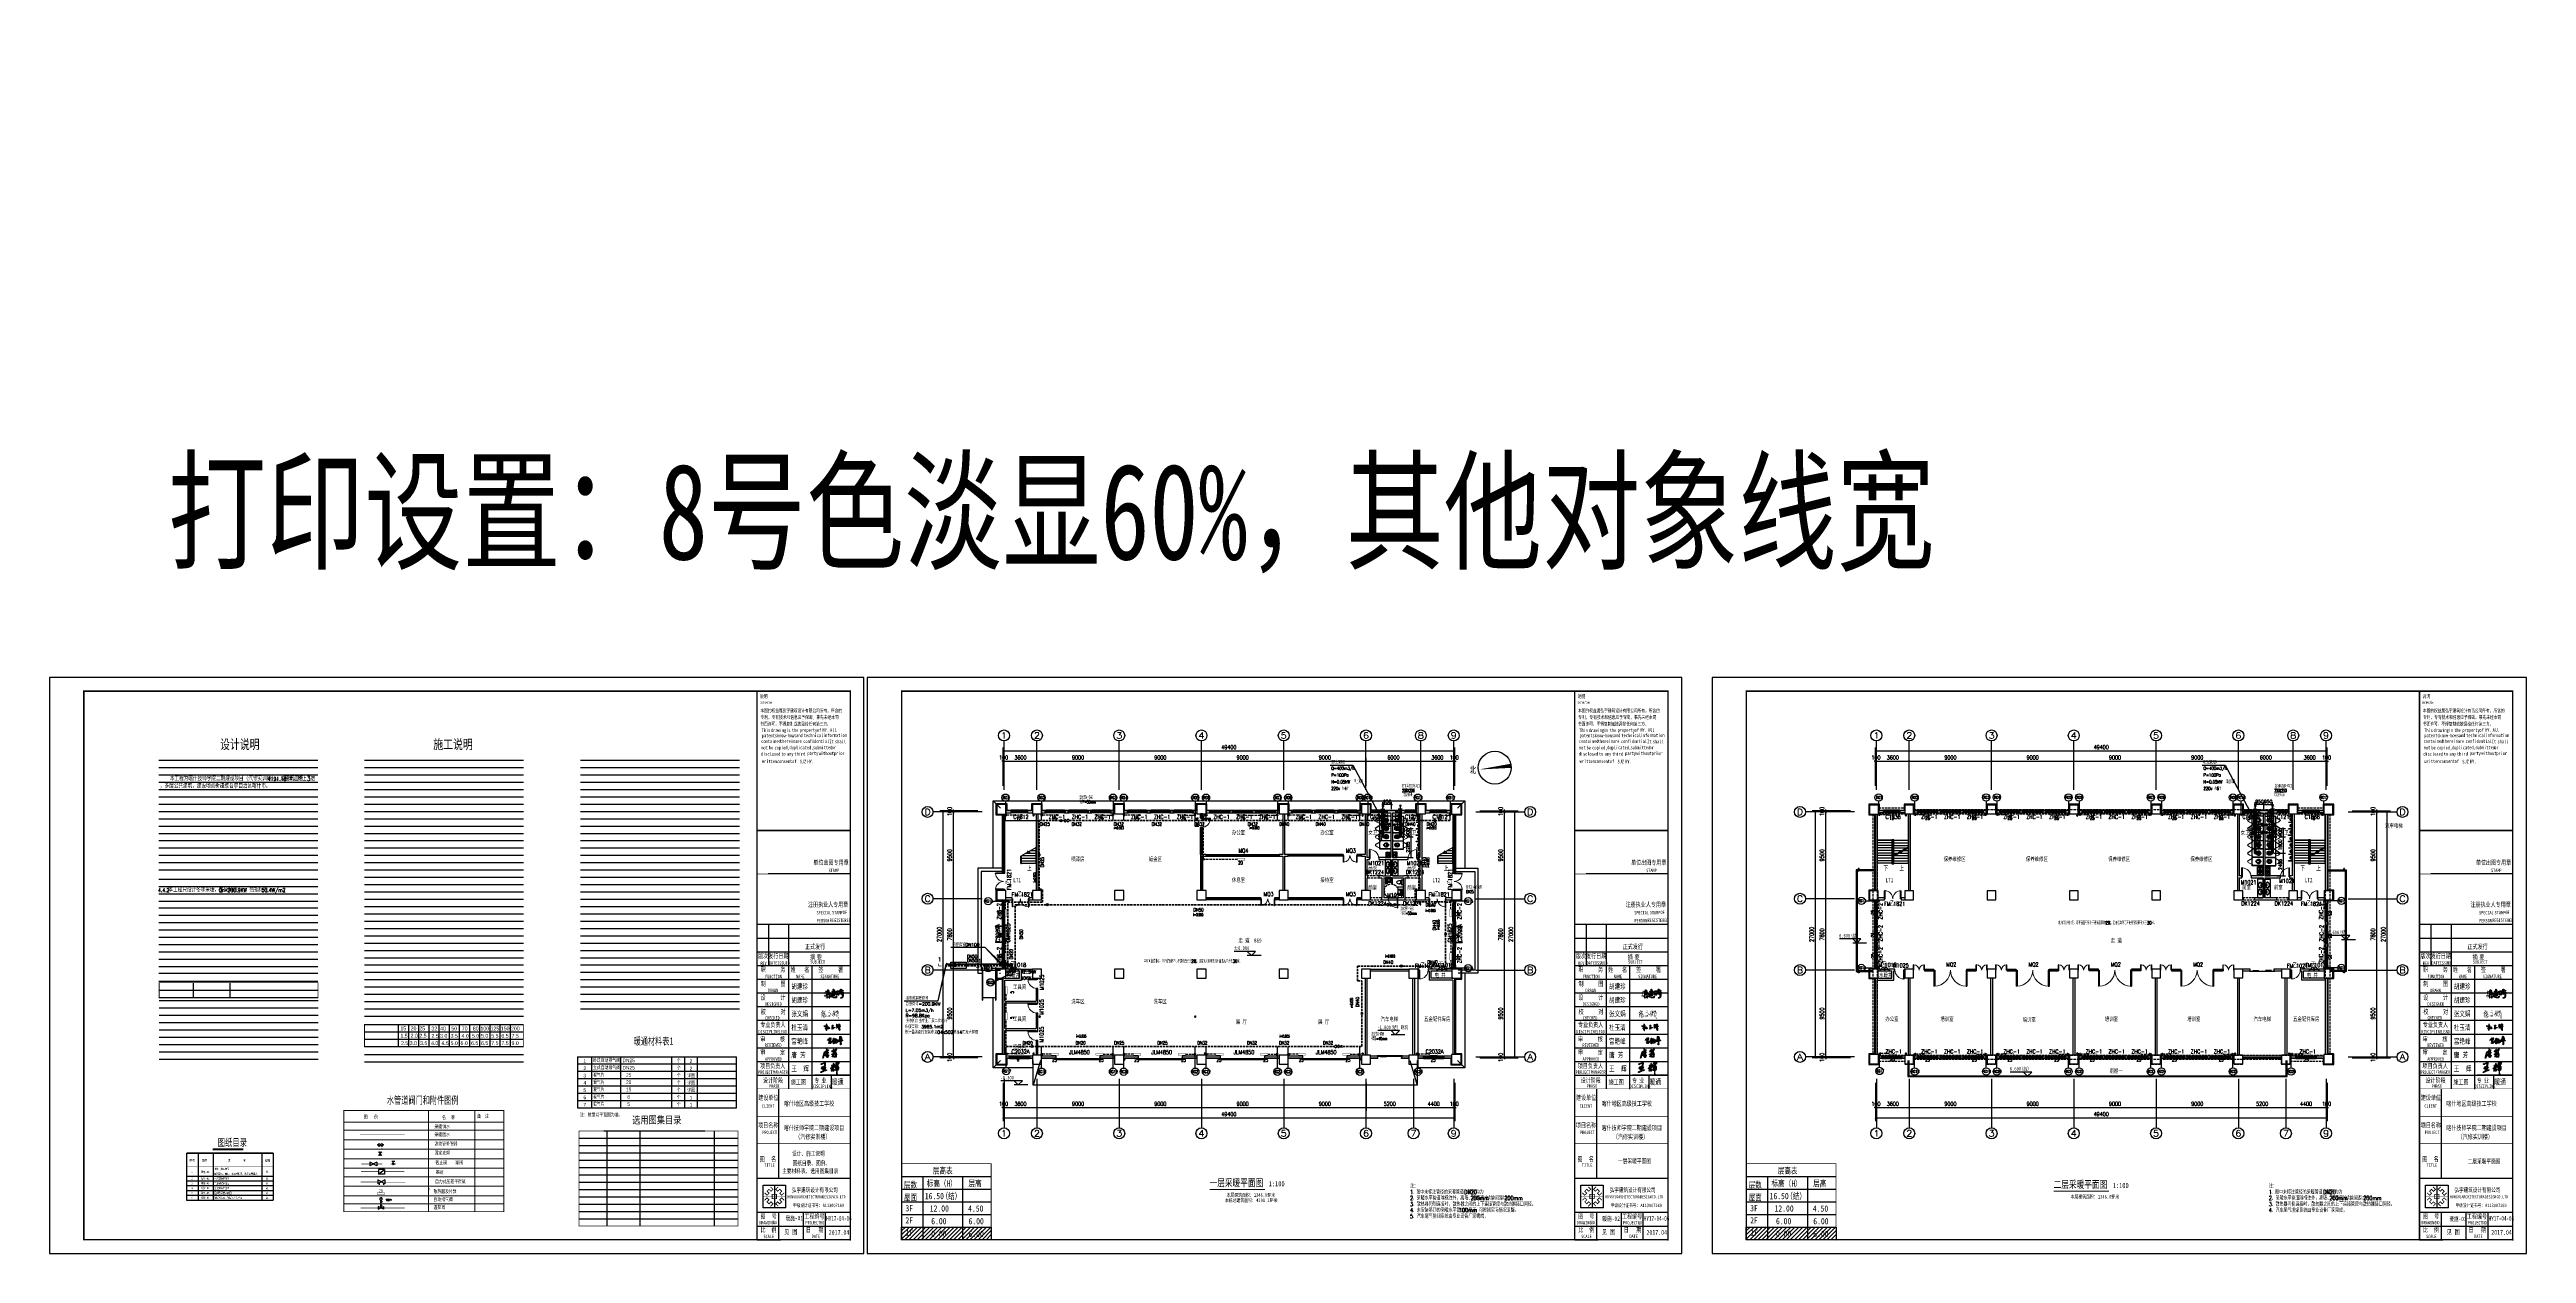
# Model space of a CAD drawing. Extents: x -37230 to 424755, y -141014 to 127947.
# Drawn here: x -37230 to 233749, y -3727 to 127947 of the extents above; entities that cross this region are included whole.
import ezdxf
from ezdxf.enums import TextEntityAlignment as Align

# ---------------------------------------------------------------- set-up
doc = ezdxf.new("R2010")
doc.units = 0
doc.header["$LTSCALE"] = 1000
doc.header["$MEASUREMENT"] = 0
for name, pattern in [('CENTER2', [1.125, 0.75, -0.125, 0.125, -0.125]), ('CONTINOUS', [2000000.0, 1000000.0, 1000000.0]), ('DASH', [0.35, 0.25, -0.1])]:
    doc.linetypes.add(name, pattern=pattern)
for name, color, linetype in [('310', 7, 'Continuous'), ('AC-PFSB', 4, 'Continuous'), ('AXIS', 3, 'Continuous'), ('AXIS_TEXT', 7, 'Continuous'), ('COLUMN', 8, 'Continuous'), ('DIM-暖供水', 3, 'Continuous'), ('DIM_ELEV', 3, 'Continuous'), ('DIM_SYMB', 3, 'Continuous'), ('DUCT-排风中心线', 5, 'CENTER2'), ('DUCT-排风法兰', 2, 'Continuous'), ('DUCT-排风管端线', 2, 'Continuous'), ('EQ-TH', 7, 'Continuous'), ('LINE_LOOK(看线)', 215, 'Continuous'), ('PIPE-暖供支管', 4, 'Continuous'), ('PIPE-暖回支管', 4, 'DASH'), ('PIPE_DIM', 3, 'Continuous'), ('PUB_TAB(表格及表格文字)', 7, 'Continuous'), ('PUB_TEXT', 7, 'Continuous'), ('PUB_TEXT(除标注、表格文字外各种说明文字)', 7, 'Continuous'), ('PUB_Title(图框)', 130, 'Continuous'), ('S_GROUND(给排水)', 143, 'Continuous'), ('S_SURFACE(面层)', 62, 'Continuous'), ('SM', 7, 'Continuous'), ('SURFACE', 5, 'Continuous'), ('TEXT', 7, 'Continuous'), ('TH-散热器', 4, 'Continuous'), ('TH_TEXT', 7, 'Continuous'), ('TK', 7, 'Continuous'), ('TWT_TITLE', 7, 'Continuous'), ('VALVE-暖供水', 7, 'Continuous'), ('VALVE-暖回水', 7, 'Continuous'), ('VPIPE-暖供支管', 4, 'Continuous'), ('VPIPE-暖供水', 3, 'Continuous'), ('WALL-PARAPET(女儿墙)', 8, 'Continuous'), ('WINDOW_TEXT', 8, 'Continuous'), ('厨卫', 8, 'Continuous'), ('暖--文字', 3, 'Continuous'), ('暖通底图', 8, 'Continuous'), ('设备以及附件层', 7, 'Continuous')]:
    doc.layers.add(name, color=color, linetype=linetype)
for name, color, linetype, lineweight in [('DUCT-排风管', 31, 'Continuous', 40), ('PIPE-暖供水', 1, 'Continuous', 40), ('PIPE-暖回水', 2, 'DASH', 40)]:
    doc.layers.add(name, color=color, linetype=linetype, lineweight=lineweight)
doc.styles.add('-仿宋_GB2312', font='', dxfattribs={"width": 0.8})
doc.styles.add('-宋体', font='', dxfattribs={"width": 0.75})
doc.styles.add('_HZTXT', font='hh.shx', dxfattribs={"width": 0.8, "bigfont": 'hztxt.shx'})
doc.styles.add('_TCH_AXIS', font='COMPLEX', dxfattribs={"bigfont": 'GBCBIG'})
doc.styles.add('_TCH_DIM', font='SIMPLEX', dxfattribs={"bigfont": 'GBCBIG'})
doc.styles.add('_TCH_DIM_T3', font='SIMPLEX', dxfattribs={"width": 0.705882, "bigfont": 'GBCBIG'})
doc.styles.add('_TCH_LABEL', font='COMPLEX', dxfattribs={"bigfont": 'GBCBIG'})
doc.styles.add('_TCH_WINDOW', font='SIMPLEX', dxfattribs={"height": 3.5, "bigfont": 'GBCBIG'})
doc.styles.add('_THVAC_DIM', font='SIMPLEX', dxfattribs={"width": 0.8, "height": 3.5, "bigfont": 'HZTXT'})
doc.styles.add('_THVAC_SERIAL', font='COMPLEX', dxfattribs={"width": 0.8, "height": 3.5, "bigfont": 'HZTXT'})
doc.styles.add('COMPLEX', font='COMPLEX')
doc.styles.add('DHGSXTK1', font='', dxfattribs={"width": 0.714, "height": 3})
doc.styles.add('DIM_FONT', font='SIMPLEX', dxfattribs={"width": 0.7, "bigfont": 'GBCBIG'})
doc.styles.get("Standard").update_dxf_attribs({"font": 'gbenor.shx', "bigfont": 'gbcbig.shx'})
doc.styles.add('仿宋GB2312', font='', dxfattribs={"width": 0.8})
doc.styles.get('-仿宋_GB2312').set_extended_font_data('KaiTi_GB2312')
doc.styles.get('-宋体').set_extended_font_data('SimSun')
doc.styles.get('DHGSXTK1').set_extended_font_data('FangSong_GB2312')
doc.styles.get('仿宋GB2312').set_extended_font_data('FangSong_GB2312')
doc.dimstyles.new('_TCH_ARCH&&150', dxfattribs={"dimscale": 1.5, "dimtxt": 350, "dimasz": 100, "dimexe": 250, "dimexo": 300, "dimgap": 100, "dimtad": 1, "dimdec": 0, "dimzin": 0, "dimdsep": 46, "dimtxsty": 'DIM_FONT', "dimblk": 'ARCHTICK', "dimcen": 0.09, "dimclrt": 7, "dimazin": 2, "dimtfac": 1, "dimtdec": 0, "dimtix": 1, "dimtmove": 2, "dimatfit": 3, "dimfxl": 0, "dimtolj": 1, "dimtzin": 0, "dimarcsym": 0})
doc.dimstyles.get("Standard").update_dxf_attribs({"dimscale": 100, "dimtxt": 3.5, "dimasz": 1, "dimexe": 2.5, "dimexo": 3, "dimgap": 1.5, "dimtad": 1, "dimdec": 0, "dimzin": 0, "dimdsep": 46, "dimtxsty": '_TCH_DIM', "dimblk": 'ARCHTICK', "dimcen": 0.09, "dimclrd": 3, "dimclre": 3, "dimclrt": 3, "dimadec": 0, "dimazin": 0, "dimtfac": 1, "dimtdec": 0, "dimtix": 1, "dimtmove": 2, "dimatfit": 3, "dimfxl": 0, "dimtolj": 1, "dimtzin": 0, "dimarcsym": 0})

# ---------------------------------------------------------------- blocks, each defined once
blk = doc.blocks.new('$lvtry$00000219')
at = {"color": 0}
for p, q in [((-124, -91), (-43, -216)), ((-116, -76), (116, -76)), ((43, -216), (124, -91))]:
    blk.add_line(p, q, dxfattribs=at)
blk.add_lwpolyline([(69, -231, -0.5773503), (-69, -231), (-162, -88, -0.1453776), (-170, -61), (-170, 0), (170, 0), (170, -61, -0.1453776), (162, -88)], format="xyb", close=True, dxfattribs=at)
for centre, radius in [((0, -177), 20), ((0, -38), 17.7)]:
    blk.add_circle(centre, radius, dxfattribs=at)
for centre, radius, start, end in [((-116, -86), 10, 90, 213.0863), ((0, -191), 50, 210, 330), ((116, -86), 10, 326.9137, 90)]:
    blk.add_arc(centre, radius, start, end, dxfattribs=at)
for p in [(0, -38), (0, -177)]:
    blk.add_point(p, dxfattribs=at)
blk = doc.blocks.new('A$C18BE6784')
at = {"layer": '厨卫'}
for p, q in [((0, 725), (400, 725)), ((0, 725), (0, 700)), ((0, 700), (400, 700)), ((0, 25), (400, 25)), ((0, 25), (0, 0)), ((400, 725), (400, 700)), ((400, 25), (400, 0)), ((0, 0), (400, 0))]:
    blk.add_line(p, q, dxfattribs=at)
at = {"layer": '厨卫', "xscale": -1, "rotation": 90}
blk.add_blockref('$lvtry$00000219', (0, 362), dxfattribs=at)
blk = doc.blocks.new('geipaishuiguan')
at = {"layer": 'S_GROUND(给排水)'}
for p, q in [((-50313, 82116), (-50313, 81971)), ((-50275, 82043), (-50313, 82043)), ((-50275, 82116), (-50275, 81971))]:
    blk.add_line(p, q, dxfattribs=at)
for radius in [75, 50]:
    blk.add_circle((-50294, 82043), radius, dxfattribs=at)
blk = doc.blocks.new('$lvtry$00000174')
at = {"layer": '厨卫'}
for p, q in [((-179, -96), (-17, -96)), ((-14, -152), (-54, -152)), ((-52, -25), (56, -25)), ((-52, -78), (-20, -78)), ((-22, -44), (-17, -142)), ((2, -208), (2, -161)), ((58, -152), (18, -152)), ((21, -142), (26, -44)), ((21, -96), (183, -96)), ((24, -78), (56, -78))]:
    blk.add_line(p, q, dxfattribs=at)
blk.add_lwpolyline([(-123, -18, 0.0841718), (-219, -66, 0.1064859), (-289, -143, 0.1303238), (-310, -225, 0.1303238), (-289, -308, 0.1064859), (-219, -385, 0.0841718), (-123, -433, 0.073176), (0, -451, 0.073176), (123, -433, 0.0841718), (219, -385, 0.1064859), (289, -308, 0.1303238), (310, -225, 0.1303238), (289, -143, 0.1064859), (219, -66, 0.0841718), (123, -18, 0.073176), (0, 0, 0.073176), (-123, -18)], format="xyb", dxfattribs=at)
for centre, radius in [((-52, -52), 19.4), ((-52, -52), 12.6), ((56, -52), 19.4), ((56, -52), 12.6)]:
    blk.add_circle(centre, radius, dxfattribs=at)
for centre, radius, start, end in [((-114, -224), 148, 125.21711, 225.40436), ((6, -130), 300, 221.74301, 269.24304), ((-179, -131), 35.1, 90, 125.21711), ((-52, -52), 26.5, 90, 270), ((2, -152), 30.9, 129.87131, 50.12869), ((2, -62), 29.9, 37.44023, 142.55977), ((2, -142), 19.1, 180, 0), ((2, -152), 19.3, 163.92741, 16.07259), ((-2, -130), 300, 270.75696, 318.25699), ((56, -52), 26.5, 270, 90), ((183, -131), 35.1, 54.78289, 90), ((118, -224), 148, 314.59564, 54.78289)]:
    blk.add_arc(centre, radius, start, end, dxfattribs=at)
for p in [(2, -62), (2, -152)]:
    blk.add_point(p, dxfattribs=at)
blk = doc.blocks.new('dgfgrtze')
at = {"layer": '厨卫'}
for p, q in [((324809, -3318), (324809, -3310)), ((324869, -3318), (324869, -3310)), ((324957, -3217), (325215, -3205)), ((325215, -3423), (324957, -3411)), ((324984, -3123), (324993, -3216)), ((324984, -3505), (324993, -3413)), ((325019, -3214), (325019, -3104)), ((325019, -3414), (325019, -3524)), ((325021, -3104), (325211, -3104)), ((325211, -3524), (325021, -3524)), ((325050, -3213), (325050, -3104)), ((325050, -3416), (325050, -3524)), ((325081, -3211), (325081, -3104)), ((325081, -3417), (325081, -3524)), ((325111, -3210), (325111, -3104)), ((325111, -3418), (325111, -3524)), ((325142, -3209), (325142, -3104)), ((325142, -3420), (325142, -3524)), ((325173, -3207), (325173, -3104)), ((325173, -3421), (325173, -3524)), ((325205, -3206), (325211, -3104)), ((325205, -3423), (325211, -3524)), ((325236, -3208), (325251, -3132)), ((325236, -3421), (325251, -3496)), ((325238, -3117), (325330, -3224)), ((325330, -3404), (325238, -3512)), ((325279, -3266), (325279, -3362)), ((325339, -3248), (325339, -3381))]:
    blk.add_line(p, q, dxfattribs=at)
at = {"layer": '厨卫', "const_width": 3}
blk.add_lwpolyline([(325186, -3266, -1), (325186, -3363, -1)], format="xyb", close=True, dxfattribs=at)
at = {"layer": '厨卫'}
for centre, radius, start, end in [((324962, -3310), 153, 130.78411, 180), ((324962, -3318), 153, 180, 229.21589), ((324907, -3246), 68.7, 103.40621, 130.78411), ((324907, -3382), 68.7, 229.21589, 256.59379), ((324962, -3310), 92.8, 92.693, 180), ((324962, -3318), 92.8, 180, 267.307), ((324848, -2999), 185, 283.40621, 315.21924), ((324848, -3629), 185, 44.78076, 76.59379), ((324948, -3099), 43.9, 315.21924, 325.88551), ((324948, -3530), 43.9, 34.11449, 44.78076), ((325021, -3148), 43.9, 90, 145.88551), ((325021, -3480), 43.9, 214.11449, 270), ((325211, -3140), 35.9, 40.70022, 90), ((325211, -3488), 35.9, 270, 319.29978), ((325218, -3266), 61, 0, 92.693), ((325218, -3362), 61, 267.307, 0), ((325303, -3248), 35.9, 0, 40.70022), ((325303, -3381), 35.9, 319.29978, 0)]:
    blk.add_arc(centre, radius, start, end, dxfattribs=at)
for p in [(325186, -3314), (325339, -3314)]:
    blk.add_point(p, dxfattribs=at)
blk = doc.blocks.new('$TCHSYS$APDOOR2D')
blk.add_line((0.5, 0), (0, 0.87))
at = {"lineweight": 13}
blk.add_arc((0.5, 0), 1, 120, 180, dxfattribs=at)
blk = doc.blocks.new('dabi9anqiyi')
at = {"layer": '厨卫'}
for p, q in [((113093, 103811), (112163, 103811)), ((112163, 102611), (112163, 103811)), ((112315, 103811), (112163, 103811)), ((112193, 102611), (112193, 103781)), ((112193, 103781), (112315, 103781)), ((112315, 103781), (112315, 103811)), ((113093, 103811), (112915, 103811)), ((112915, 103811), (112915, 103781)), ((112915, 103781), (113063, 103781)), ((113063, 102611), (113063, 103781)), ((113093, 102611), (113093, 103811)), ((112163, 102611), (112193, 102611)), ((113063, 102611), (113093, 102611))]:
    blk.add_line(p, q, dxfattribs=at)
at = {"layer": '厨卫', "xscale": 600, "yscale": -600, "zscale": 30, "rotation": 180}
blk.add_blockref('$TCHSYS$APDOOR2D', (112615, 103796), dxfattribs=at)
at = {"layer": '厨卫', "extrusion": (0, 0, -1), "xscale": -1, "zscale": -1, "rotation": 90}
blk.add_blockref('dgfgrtze', (-115942, 428200), dxfattribs=at)
blk = doc.blocks.new('AUDIT_I_140201231024-0')
at = {"layer": '厨卫'}
for centre, major_axis, ratio, end_param in [((228, 350), (0, -201), 0.6996169, 6.2831737), ((226, 350), (0, -167), 0.8086664, 6.2831762)]:
    blk.add_ellipse(centre, major_axis=major_axis, ratio=ratio, start_param=-0.0000001, end_param=end_param, dxfattribs=at)
blk = doc.blocks.new('$lvtry$00000171')
for p, q in [((-74, 11), (-11, 74)), ((-70, -27), (27, 70)), ((-53, -53), (53, 53)), ((-27, -70), (70, 27)), ((11, -74), (74, -11))]:
    blk.add_line(p, q)
blk.add_circle((0, 0), 75)
blk.add_point((0, 0))
blk = doc.blocks.new('hgvfdre')
at = {"layer": '厨卫'}
for p, q in [((196778, -2308), (196778, -2969)), ((196807, -2308), (196778, -2308)), ((197478, -2308), (196778, -2308)), ((196807, -2308), (196807, -2969)), ((196878, -2517), (196878, -2308)), ((196878, -2308), (197378, -2308)), ((196878, -2331), (196878, -2308)), ((197378, -2331), (196878, -2331)), ((197185, -2369), (197071, -2369)), ((197071, -2369), (197071, -2407)), ((197109, -2388), (197071, -2388)), ((197071, -2407), (197112, -2407)), ((197104, -2375), (197077, -2402)), ((197104, -2402), (197077, -2375)), ((197090, -2369), (197090, -2407)), ((197116, -2454), (197109, -2369)), ((197121, -2460), (197116, -2454)), ((197128, -2464), (197121, -2460)), ((197136, -2460), (197128, -2464)), ((197140, -2454), (197136, -2460)), ((197147, -2369), (197140, -2454)), ((197144, -2407), (197185, -2407)), ((197185, -2388), (197147, -2388)), ((197179, -2375), (197153, -2402)), ((197179, -2402), (197153, -2375)), ((197166, -2369), (197166, -2407)), ((197185, -2407), (197185, -2369)), ((197378, -2517), (197378, -2308)), ((197378, -2308), (197378, -2331)), ((197450, -2308), (197450, -2969)), ((197478, -2308), (197450, -2308)), ((197478, -2308), (197478, -2969)), ((197828, -2358), (197828, -2308)), ((197828, -2308), (198128, -2308)), ((198128, -2358), (197828, -2358)), ((198128, -2308), (198128, -2358)), ((198128, -2308), (198128, -2308)), ((198478, -2638), (198248, -2638)), ((198418, -2668), (198418, -2948)), ((198478, -2588), (198478, -3028)), ((198648, -2558), (198508, -2558)), ((198678, -3028), (198678, -2588)), ((196678, -3783), (196578, -3783)), ((196578, -3783), (196578, -3833)), ((196578, -3833), (196678, -3833)), ((196678, -3983), (196578, -3983)), ((196578, -3983), (196578, -4033)), ((196578, -4033), (196678, -4033)), ((196678, -3833), (196678, -3783)), ((196678, -4033), (196678, -3983)), ((196807, -2779), (197450, -2779)), ((196807, -2807), (197450, -2807)), ((198078, -3323), (198078, -3293)), ((198078, -3293), (198678, -3293)), ((198678, -3323), (198078, -3323)), ((198678, -3593), (198142, -3593)), ((198143, -3623), (198678, -3623)), ((198478, -2978), (198248, -2978)), ((198413, -4208), (198413, -3608)), ((198443, -4208), (198443, -3608)), ((198508, -3058), (198648, -3058)), ((198678, -3293), (198678, -3323)), ((198678, -3623), (198678, -3593))]:
    blk.add_line(p, q, dxfattribs=at)
blk.add_lwpolyline([(198143, -4223), (198678, -4223), (198678, -4193), (198143, -4193)], dxfattribs=at)
for centre in [(197090, -2388), (197166, -2388)]:
    blk.add_circle(centre, 18.9, dxfattribs=at)
at = {"layer": '厨卫', "linetype": 'DASH'}
blk.add_circle((197378, -3735), 750, dxfattribs=at)
at = {"layer": '厨卫'}
for centre, radius, start, end in [((197128, -2471), 20.9, 124.70805, 55.29195), ((197128, -2471), 13.3, 124.70805, 55.29195), ((198265, -3035), 398, 67.45048, 126.63814), ((198508, -2588), 30, 90, 180), ((198648, -2588), 30, 0, 90), ((196792, -2969), 14.2, 180.16323, 359.83676), ((197464, -2969), 14.2, 180.16324, 359.83677), ((198089, -2808), 110, 123.45086, 236.54914), ((198265, -2581), 398, 233.36186, 292.54952), ((198143, -3608), 15, 89.9994, 270.0006), ((198143, -4208), 15, 89.9994, 270.0006), ((198428, -3608), 15, 0, 180), ((198428, -4208), 15, 180, 0), ((198428, -3608), 15, 269.99692, 270.00308), ((198428, -4208), 15, 89.99692, 90.00308), ((198508, -3028), 30, 180, 270), ((198648, -3028), 30, 270, 0)]:
    blk.add_arc(centre, radius, start, end, dxfattribs=at)
at = {"layer": '厨卫', "extrusion": (0, 0, -1)}
blk.add_ellipse((197128, -2517), major_axis=(-250, 0), ratio=0.8478788, start_param=3.1415918, end_param=6.2831681, dxfattribs=at)
at = {"layer": '厨卫', "xscale": -1}
for name, p, rotation in [('AUDIT_I_140201231024-0', (197478, -2308), 90), ('$lvtry$00000219', (198678, -3908), 270)]:
    blk.add_blockref(name, p, dxfattribs=dict(at, rotation=rotation))
at = {"layer": '厨卫'}
blk.add_blockref('$lvtry$00000171', (196901, -2915), dxfattribs=at)
at = {"layer": '厨卫', "style": 'DIM_FONT', "text_generation_flag": 4, "width": 0.8, "flags": 9}
for tag in ['XSIZE', 'YSIZE']:
    blk.add_attdef(tag, (198678, -2808), '', height=0.5, rotation=270, dxfattribs=at)
blk = doc.blocks.new('DSAAAAAAAAAAAHHHHHHHHHHDSAAAAAACCE')
at = {"layer": 'S_SURFACE(面层)', "linetype": 'DASH'}
for p, q in [((67441, 162939), (66391, 162939)), ((66391, 162939), (66391, 161889)), ((67441, 161889), (67441, 162939)), ((71291, 162939), (70291, 162939)), ((70291, 162939), (70291, 161939)), ((71291, 161939), (71291, 162939)), ((80291, 162939), (79291, 162939)), ((79291, 162939), (79291, 161939)), ((80291, 161939), (80291, 162939)), ((89291, 162939), (88291, 162939)), ((88291, 162939), (88291, 161939)), ((89291, 161939), (89291, 162939)), ((98291, 162939), (97291, 162939)), ((97291, 162939), (97291, 161939)), ((98291, 161939), (98291, 162939)), ((107291, 162939), (106291, 162939)), ((106291, 162939), (106291, 161939)), ((107291, 161939), (107291, 162939)), ((113291, 162939), (112291, 162939)), ((112291, 162939), (112291, 161939)), ((113291, 161939), (113291, 162939)), ((117191, 162939), (116141, 162939)), ((116141, 162939), (116141, 161889)), ((117191, 161889), (117191, 162939)), ((66391, 161889), (67441, 161889)), ((70291, 161939), (71291, 161939)), ((79291, 161939), (80291, 161939)), ((88291, 161939), (89291, 161939)), ((97291, 161939), (98291, 161939)), ((106291, 161939), (107291, 161939)), ((112291, 161939), (113291, 161939)), ((116141, 161889), (117191, 161889)), ((67391, 153539), (66391, 153539)), ((66391, 153539), (66391, 152539)), ((66391, 152539), (67391, 152539)), ((67391, 152539), (67391, 153539)), ((117191, 153539), (116191, 153539)), ((116191, 153539), (116191, 152539)), ((116191, 152539), (117191, 152539)), ((117191, 152539), (117191, 153539)), ((67391, 144939), (66391, 144939)), ((66391, 144939), (66391, 143939)), ((66391, 143939), (67391, 143939)), ((67391, 143939), (67391, 144939)), ((117191, 144939), (116191, 144939)), ((116191, 144939), (116191, 143939)), ((116191, 143939), (117191, 143939)), ((117191, 143939), (117191, 144939)), ((67441, 135589), (66391, 135589)), ((66391, 135589), (66391, 134539)), ((67441, 134539), (67441, 135589)), ((71291, 135539), (70291, 135539)), ((70291, 135539), (70291, 134539)), ((71291, 134539), (71291, 135539)), ((80291, 135539), (79291, 135539)), ((79291, 135539), (79291, 134539)), ((80291, 134539), (80291, 135539)), ((89291, 135539), (88291, 135539)), ((88291, 135539), (88291, 134539)), ((89291, 134539), (89291, 135539)), ((98291, 135539), (97291, 135539)), ((97291, 135539), (97291, 134539)), ((98291, 134539), (98291, 135539)), ((107291, 135539), (106291, 135539)), ((106291, 135539), (106291, 134539)), ((107291, 134539), (107291, 135539)), ((112491, 135539), (111491, 135539)), ((111491, 135539), (111491, 134539)), ((112491, 134539), (112491, 135539)), ((117191, 135589), (116141, 135589)), ((116141, 135589), (116141, 134539)), ((117191, 134539), (117191, 135589)), ((66391, 134539), (67441, 134539)), ((70291, 134539), (71291, 134539)), ((79291, 134539), (80291, 134539)), ((88291, 134539), (89291, 134539)), ((97291, 134539), (98291, 134539)), ((106291, 134539), (107291, 134539)), ((111491, 134539), (112491, 134539)), ((116141, 134539), (117191, 134539))]:
    blk.add_line(p, q, dxfattribs=at)
blk = doc.blocks.new('$lvtry$00000191')
at = {"layer": '厨卫'}
for p, q in [((-250, -50), (-39, -219)), ((-250, -450), (-39, -281)), ((39, -219), (250, -50)), ((39, -281), (250, -450))]:
    blk.add_line(p, q, dxfattribs=at)
for points in [[(300, -500), (300, 0), (-300, 0), (-300, -500)], [(250, -450), (250, -50), (-250, -50), (-250, -450)]]:
    blk.add_lwpolyline(points, close=True, dxfattribs=at)
blk.add_circle((0, -250), 50, dxfattribs=at)
for p in [(0, -50), (0, -250)]:
    blk.add_point(p, dxfattribs=at)
blk = doc.blocks.new('gouzaozhuyi')
at = {"layer": 'COLUMN'}
blk.add_lwpolyline([(-113223, -21566), (-113223, -21866), (-113323, -21866), (-113323, -21566), (-113223, -21566)], dxfattribs=at)
blk = doc.blocks.new('HQS')
at = {"layer": 'AC-PFSB'}
for p, q in [((-160, -160), (160, 160)), ((160, -160), (-160, 160)), ((-80, -160), (-80, -200)), ((-80, -200), (80, -200)), ((80, -160), (80, -200))]:
    blk.add_line(p, q, dxfattribs=at)
blk.add_lwpolyline([(-160, 160), (160, 160), (160, -160), (-160, -160)], close=True, dxfattribs=at)
for radius in [120, 80]:
    blk.add_circle((0, 0), radius, dxfattribs=at)
blk = doc.blocks.new('_ArchTick')
at = {"color": 0, "linetype": 'ByBlock', "const_width": 0.4}
blk.add_lwpolyline([(-0.5, -0.5), (0.5, 0.5)], dxfattribs=at)
blk = doc.blocks.new('*D36')
at = {"color": 3, "lineweight": -2}
for p, q in [((108641, 45379), (108541, 45379)), ((108641, 44865), (108641, 45629)), ((109591, 45379), (108641, 45379)), ((109591, 44865), (109591, 45629)), ((109591, 45379), (109691, 45379))]:
    blk.add_line(p, q, dxfattribs=at)
at = {"layer": 'Defpoints', "color": 0}
for p in [(108641, 45379), (108641, 44565, 103), (109591, 44565)]:
    blk.add_point(p, dxfattribs=at)
at = {"color": 3, "lineweight": -2, "xscale": 100, "yscale": 100, "zscale": 100}
blk.add_blockref('_ArchTick', (108641, 45379), dxfattribs=at)
at = {"color": 3, "lineweight": -2, "xscale": 100, "yscale": 100, "zscale": 100, "rotation": 180}
blk.add_blockref('_ArchTick', (109591, 45379), dxfattribs=at)
at = {"color": 3, "insert": (109116, 45704), "char_height": 350, "attachment_point": 5, "style": '_TCH_DIM'}
blk.add_mtext('\\A1;950', dxfattribs=at)
blk = doc.blocks.new('*D37')
at = {"color": 3, "lineweight": -2}
for p, q in [((111307, 42750), (111960, 42750)), ((111307, 41850), (111960, 41850)), ((111710, 42750), (111710, 42850)), ((111710, 42750), (111710, 41850)), ((111710, 41850), (111710, 41750))]:
    blk.add_line(p, q, dxfattribs=at)
at = {"layer": 'Defpoints', "color": 0}
for p in [(111007, 42750), (111007, 41850), (111710, 41850)]:
    blk.add_point(p, dxfattribs=at)
at = {"color": 3, "lineweight": -2, "xscale": 100, "yscale": 100, "zscale": 100}
for p, rotation in [((111710, 42750), 270), ((111710, 41850), 90)]:
    blk.add_blockref('_ArchTick', p, dxfattribs=dict(at, rotation=rotation))
at = {"color": 3, "insert": (111385, 42300), "char_height": 350, "attachment_point": 5, "rotation": 90, "style": '_TCH_DIM'}
blk.add_mtext('\\A1;900', dxfattribs=at)
blk = doc.blocks.new('*D38')
at = {"color": 3, "lineweight": -2}
for p, q in [((111307, 41850), (111960, 41850)), ((111710, 41850), (111710, 39565)), ((111307, 39565), (111960, 39565))]:
    blk.add_line(p, q, dxfattribs=at)
at = {"layer": 'Defpoints', "color": 0}
for p in [(111007, 41850), (111007, 39565, 0), (111710, 39565)]:
    blk.add_point(p, dxfattribs=at)
at = {"color": 3, "lineweight": -2, "xscale": 100, "yscale": 100, "zscale": 100}
for p, rotation in [((111710, 41850), 90), ((111710, 39565), 270)]:
    blk.add_blockref('_ArchTick', p, dxfattribs=dict(at, rotation=rotation))
at = {"color": 3, "insert": (111385, 40708), "char_height": 350, "attachment_point": 5, "rotation": 90, "style": '_TCH_DIM'}
blk.add_mtext('\\A1;2285', dxfattribs=at)
blk = doc.blocks.new('平')
at = {"color": 3}
for p, q in [((110069, 45025), (110496, 45025)), ((110282, 45488), (110184, 45299)), ((110282, 45488), (110282, 45122)), ((110282, 45488), (110381, 45299))]:
    blk.add_line(p, q, dxfattribs=at)
blk = doc.blocks.new('*D44')
at = {"color": 3, "lineweight": -2}
for p, q in [((204063, 45379), (203963, 45379)), ((204063, 44865), (204063, 45629)), ((205013, 45379), (204063, 45379)), ((205013, 44865), (205013, 45629)), ((205013, 45379), (205113, 45379))]:
    blk.add_line(p, q, dxfattribs=at)
at = {"layer": 'Defpoints', "color": 0}
for p in [(204063, 45379), (204063, 44565, 103), (205013, 44565)]:
    blk.add_point(p, dxfattribs=at)
at = {"color": 3, "lineweight": -2, "xscale": 100, "yscale": 100, "zscale": 100}
blk.add_blockref('_ArchTick', (204063, 45379), dxfattribs=at)
at = {"color": 3, "lineweight": -2, "xscale": 100, "yscale": 100, "zscale": 100, "rotation": 180}
blk.add_blockref('_ArchTick', (205013, 45379), dxfattribs=at)
at = {"color": 3, "insert": (204538, 45704), "char_height": 350, "attachment_point": 5, "style": '_TCH_DIM'}
blk.add_mtext('\\A1;950', dxfattribs=at)
blk = doc.blocks.new('*D45')
at = {"color": 3, "lineweight": -2}
for p, q in [((206729, 42750), (207382, 42750)), ((206729, 41850), (207382, 41850)), ((207132, 42750), (207132, 42850)), ((207132, 42750), (207132, 41850)), ((207132, 41850), (207132, 41750))]:
    blk.add_line(p, q, dxfattribs=at)
at = {"layer": 'Defpoints', "color": 0}
for p in [(206429, 42750), (206429, 41850), (207132, 41850)]:
    blk.add_point(p, dxfattribs=at)
at = {"color": 3, "lineweight": -2, "xscale": 100, "yscale": 100, "zscale": 100}
for p, rotation in [((207132, 42750), 270), ((207132, 41850), 90)]:
    blk.add_blockref('_ArchTick', p, dxfattribs=dict(at, rotation=rotation))
at = {"color": 3, "insert": (206807, 42300), "char_height": 350, "attachment_point": 5, "rotation": 90, "style": '_TCH_DIM'}
blk.add_mtext('\\A1;900', dxfattribs=at)
blk = doc.blocks.new('*D46')
at = {"color": 3, "lineweight": -2}
for p, q in [((206729, 41850), (207382, 41850)), ((207132, 41850), (207132, 40050)), ((206148, 40050), (207382, 40050))]:
    blk.add_line(p, q, dxfattribs=at)
at = {"layer": 'Defpoints', "color": 0}
for p in [(206429, 41850), (205848, 40050), (207132, 40050)]:
    blk.add_point(p, dxfattribs=at)
at = {"color": 3, "lineweight": -2, "xscale": 100, "yscale": 100, "zscale": 100}
for p, rotation in [((207132, 41850), 90), ((207132, 40050), 270)]:
    blk.add_blockref('_ArchTick', p, dxfattribs=dict(at, rotation=rotation))
at = {"color": 3, "insert": (206807, 40950), "char_height": 350, "attachment_point": 5, "rotation": 90, "style": '_TCH_DIM'}
blk.add_mtext('\\A1;1800', dxfattribs=at)
blk = doc.blocks.new('*D43')
at = {"color": 3, "lineweight": -2}
for p, q in [((205013, 45379), (204913, 45379)), ((205013, 44865), (205013, 45629)), ((205013, 45379), (205964, 45379)), ((205964, 44865), (205964, 45629)), ((205964, 45379), (206064, 45379))]:
    blk.add_line(p, q, dxfattribs=at)
at = {"layer": 'Defpoints', "color": 0}
for p in [(205013, 44565), (205964, 45379), (205964, 44565, 103)]:
    blk.add_point(p, dxfattribs=at)
at = {"color": 3, "lineweight": -2, "xscale": 100, "yscale": 100, "zscale": 100}
blk.add_blockref('_ArchTick', (205013, 45379), dxfattribs=at)
at = {"color": 3, "lineweight": -2, "xscale": 100, "yscale": 100, "zscale": 100, "rotation": 180}
blk.add_blockref('_ArchTick', (205964, 45379), dxfattribs=at)
at = {"color": 3, "insert": (205488, 45704), "char_height": 350, "attachment_point": 5, "style": '_TCH_DIM'}
blk.add_mtext('\\A1;950', dxfattribs=at)
blk = doc.blocks.new('*D47')
at = {"color": 3, "lineweight": -2}
for p, q in [((206448, 40050), (207382, 40050)), ((207132, 40050), (207132, 37565)), ((206448, 37565), (207382, 37565))]:
    blk.add_line(p, q, dxfattribs=at)
at = {"layer": 'Defpoints', "color": 0}
for p in [(206148, 40050), (206148, 37565), (207132, 37565)]:
    blk.add_point(p, dxfattribs=at)
at = {"color": 3, "lineweight": -2, "xscale": 100, "yscale": 100, "zscale": 100}
for p, rotation in [((207132, 40050), 90), ((207132, 37565), 270)]:
    blk.add_blockref('_ArchTick', p, dxfattribs=dict(at, rotation=rotation))
at = {"color": 3, "insert": (206807, 38807), "char_height": 350, "attachment_point": 5, "rotation": 90, "style": '_TCH_DIM'}
blk.add_mtext('\\A1;2485', dxfattribs=at)
blk = doc.blocks.new('SDDF')
for p, q in [((1.5, 1.1), (-1.5, -1.1)), ((-1.5, 1.1), (1.5, 1.1)), ((-1.5, -1.1), (-1.5, 1.1)), ((1.5, -1.1), (1.5, 1.1)), ((-1.5, -1.1), (1.5, -1.1))]:
    blk.add_line(p, q)
at = {"const_width": 0.48}
blk.add_lwpolyline([(-0.2, 0, 1.000262), (0.2, 0, 0.999738), (-0.2, 0, -0.999738)], format="xyb", dxfattribs=at)
blk = doc.blocks.new('HDPHF')
for p, q in [((2.5, 1.4), (-2.5, -1.4)), ((2.5, -1.4), (-2.5, 1.4)), ((-2.5, 1.4), (-2.5, -1.4)), ((2.5, 1.4), (2.5, -1.4)), ((-1.6, -0.9), (-1.6, -2.2)), ((1.6, -0.9), (1.6, -2.2))]:
    blk.add_line(p, q)
blk = doc.blocks.new('HDJZF')
for p, q in [((2.5, 1.4), (-2.5, -1.4)), ((2.5, -1.4), (-2.5, 1.4)), ((-2.5, 1.4), (-2.5, -1.4)), ((2.5, 1.4), (2.5, -1.4))]:
    blk.add_line(p, q)
blk = doc.blocks.new('$VALVE$00000964')
h = blk.add_hatch(color=256)
h.paths.add_polyline_path([(15, 46, 0.4142136), (0, 61), (0, 31, 0.4142136)])
h.paths.add_polyline_path([(0, 61, 0.4142136), (-15, 46, 0.4142136), (0, 31)])
for p, q in [((-46, 138), (-46, 251)), ((-46, 251), (46, 251)), ((0, 92), (0, 0)), ((15, 46), (44, 46)), ((23, 251), (23, 297)), ((44, 68), (44, 24)), ((46, 251), (46, 138))]:
    blk.add_line(p, q)
blk.add_circle((0, 46), 14.7)
blk.add_arc((0, 138), 46.1, 180, 0)
blk.add_point((0, 0))
blk = doc.blocks.new('$VALVE$00000440')
for points in [[(-75, -75), (0, 0), (-75, 75), (-150, 0)], [(75, -75), (150, 0), (75, 75), (0, 0)]]:
    blk.add_lwpolyline(points, close=True)
for p in [(-150, 0), (150, 0)]:
    blk.add_point(p)
blk = doc.blocks.new('$VALVE$00000780')
at = {"layer": '设备以及附件层'}
for points in [[(-37, -37), (37, 37)], [(37, -37), (-37, 37)], [(0, 45), (0, -45)]]:
    blk.add_lwpolyline(points, dxfattribs=at)
blk = doc.blocks.new('IHVAC2D_DWGLIB_HCNTLIB_NTDWGLIB_SYSLIB_00000018.DWG')
at = {"color": 0, "linetype": 'CONTINOUS'}
for p, q in [((-2, 1), (-2, -1)), ((0, 0), (-2, 1)), ((-2, -1), (0, 0)), ((-0.4, 2.1), (0.4, 2.1)), ((-0.4, 1.2), (0.4, 1.2)), ((0, 0), (0, 1.2)), ((0, 0), (2, 1)), ((2, -1), (0, 0)), ((2, 1), (2, -1))]:
    blk.add_line(p, q, dxfattribs=at)
at = {"color": 0}
for p, q in [((-0.4, 2.1), (-0.4, 1.2)), ((0.4, 2.1), (0.4, 1.2))]:
    blk.add_line(p, q, dxfattribs=at)
blk = doc.blocks.new('$VALVE$00000497')
for p, q in [((78, 138), (-78, 138)), ((0, 50), (0, 138))]:
    blk.add_line(p, q)
at = {"const_width": 49.6}
blk.add_lwpolyline([(25, 0, 1), (-25, 0, 1)], format="xyb", close=True, dxfattribs=at)
blk.add_circle((0, 0), 50)
blk = doc.blocks.new('logo')
at = {"color": 6}
blk.add_line((1004, 2011), (1004, 0), dxfattribs=at)
at = {"color": 6, "const_width": 74.6}
for points in [[(0, 2011), (2008, 2011), (2008, 0), (0, 0)], [(809, 1198), (1199, 1198), (1199, 813), (809, 813)]]:
    blk.add_lwpolyline(points, close=True, dxfattribs=at)
at = {"color": 6}
for points, const_width in [([(0, 1006), (2008, 1006)], 15.2), ([(660, 1874), (883, 1654), (704, 1475), (526, 1653), (350, 1477), (528, 1299), (350, 1120), (129, 1340)], 74.6), ([(660, 137), (883, 357), (704, 536), (526, 358), (350, 534), (528, 712), (350, 891), (129, 671)], 74.6), ([(1004, 2011), (1004, 0)], 15.2), ([(1348, 1874), (1125, 1654), (1304, 1475), (1482, 1653), (1658, 1477), (1480, 1299), (1659, 1120), (1879, 1340)], 74.6), ([(1348, 137), (1125, 357), (1304, 536), (1482, 358), (1658, 534), (1480, 712), (1659, 891), (1879, 671)], 74.6)]:
    blk.add_lwpolyline(points, dxfattribs=dict(at, const_width=const_width))
blk.add_lwpolyline([(0, 2011), (2008, 2011), (2008, 0), (0, 0)], close=True, dxfattribs=at)
blk = doc.blocks.new('1231313')
for points in [[(2275.98, 1569.14), (2275.98, 1569.14), (2275.98, 1569.15), (2275.98, 1569.15), (2275.97, 1569.14), (2275.97, 1569.14), (2275.96, 1569.14), (2275.96, 1569.14), (2275.95, 1569.15), (2275.95, 1569.15), (2275.95, 1569.15), (2275.94, 1569.15), (2275.94, 1569.15), (2275.94, 1569.15), (2275.94, 1569.16), (2275.94, 1569.16), (2275.94, 1569.16), (2275.94, 1569.16), (2275.94, 1569.16), (2275.94, 1569.16), (2275.94, 1569.17), (2275.95, 1569.17), (2275.96, 1569.18), (2275.97, 1569.19), (2275.97, 1569.2), (2275.98, 1569.21), (2275.98, 1569.22), (2275.97, 1569.22), (2275.97, 1569.22), (2275.97, 1569.23), (2275.97, 1569.23), (2275.96, 1569.23), (2275.95, 1569.23), (2275.94, 1569.23), (2275.94, 1569.23), (2275.94, 1569.24), (2275.95, 1569.24), (2275.97, 1569.26), (2275.97, 1569.27), (2275.99, 1569.29), (2275.99, 1569.3), (2275.99, 1569.3), (2275.99, 1569.3), (2276, 1569.32), (2275.99, 1569.32), (2275.99, 1569.33), (2275.98, 1569.34), (2275.97, 1569.35), (2275.96, 1569.35), (2275.95, 1569.35), (2275.95, 1569.35), (2275.94, 1569.35), (2275.94, 1569.35), (2275.94, 1569.34), (2275.94, 1569.34), (2275.95, 1569.34), (2275.96, 1569.34), (2275.96, 1569.33), (2275.97, 1569.33), (2275.97, 1569.33), (2275.98, 1569.32), (2275.98, 1569.31), (2275.98, 1569.31), (2275.97, 1569.29), (2275.96, 1569.28), (2275.95, 1569.27), (2275.94, 1569.25), (2275.92, 1569.24), (2275.91, 1569.23), (2275.9, 1569.21), (2275.9, 1569.21), (2275.9, 1569.2), (2275.9, 1569.2), (2275.91, 1569.21), (2275.92, 1569.21), (2275.93, 1569.21), (2275.94, 1569.22), (2275.95, 1569.22), (2275.96, 1569.21), (2275.96, 1569.2), (2275.96, 1569.2), (2275.95, 1569.19), (2275.93, 1569.17), (2275.93, 1569.16), (2275.91, 1569.13), (2275.91, 1569.13), (2275.92, 1569.13), (2275.92, 1569.13), (2275.93, 1569.13), (2275.94, 1569.14), (2275.95, 1569.13), (2275.95, 1569.12), (2275.95, 1569.12), (2275.95, 1569.1), (2275.94, 1569.09), (2275.94, 1569.08), (2275.93, 1569.06), (2275.93, 1569.05), (2275.93, 1569.05), (2275.93, 1569.04), (2275.93, 1569.04), (2275.93, 1569.04), (2275.93, 1569.04), (2275.94, 1569.04), (2275.94, 1569.04), (2275.94, 1569.04), (2275.96, 1569.08), (2275.96, 1569.1)], [(2276.27, 1569.31), (2276.25, 1569.31), (2276.25, 1569.32), (2276.23, 1569.32), (2276.22, 1569.32), (2276.22, 1569.32), (2276.21, 1569.32), (2276.21, 1569.31), (2276.21, 1569.31), (2276.21, 1569.31), (2276.23, 1569.31), (2276.24, 1569.3), (2276.25, 1569.3), (2276.26, 1569.3), (2276.26, 1569.3), (2276.26, 1569.29), (2276.27, 1569.3), (2276.27, 1569.3), (2276.27, 1569.3), (2276.27, 1569.3), (2276.27, 1569.31)]]:
    blk.add_hatch(color=1).paths.add_polyline_path(points)
h = blk.add_hatch(color=1)
h.paths.add_polyline_path([(2276.11, 1569.13), (2276.11, 1569.14), (2276.11, 1569.16), (2276.1, 1569.16), (2276.09, 1569.17), (2276.08, 1569.18), (2276.07, 1569.18), (2276.06, 1569.18), (2276.05, 1569.18), (2276.05, 1569.18), (2276.05, 1569.18), (2276.05, 1569.18), (2276.06, 1569.19), (2276.06, 1569.2), (2276.07, 1569.21), (2276.07, 1569.22), (2276.07, 1569.22), (2276.07, 1569.23), (2276.05, 1569.23), (2276.04, 1569.22), (2276.02, 1569.21), (2276.01, 1569.2), (2276.01, 1569.2), (2276, 1569.19), (2276, 1569.2), (2276, 1569.2), (2276, 1569.2), (2276.03, 1569.24), (2276.04, 1569.25), (2276.07, 1569.29), (2276.08, 1569.3), (2276.08, 1569.3), (2276.08, 1569.31), (2276.08, 1569.31), (2276.08, 1569.31), (2276.08, 1569.32), (2276.08, 1569.32), (2276.07, 1569.32), (2276.07, 1569.31), (2276.07, 1569.31), (2276.07, 1569.31), (2276.06, 1569.3), (2276.05, 1569.29), (2276.05, 1569.28), (2276.04, 1569.27), (2276.03, 1569.27), (2276.03, 1569.27), (2276.03, 1569.26), (2276.02, 1569.26), (2276.02, 1569.26), (2276.02, 1569.26), (2276.02, 1569.28), (2276.02, 1569.29), (2276.02, 1569.31), (2276.02, 1569.32), (2276.01, 1569.32), (2276.01, 1569.31), (2276.01, 1569.31), (2276.01, 1569.3), (2276, 1569.29), (2276, 1569.28), (2276, 1569.27), (2276, 1569.25), (2276.01, 1569.25), (2276.01, 1569.24), (2276.01, 1569.23), (2275.99, 1569.22), (2275.99, 1569.21), (2275.97, 1569.19), (2275.97, 1569.18), (2275.97, 1569.17), (2275.96, 1569.17), (2275.96, 1569.17), (2275.96, 1569.17), (2275.95, 1569.17), (2275.95, 1569.16), (2275.95, 1569.16), (2275.96, 1569.16), (2275.97, 1569.16), (2275.98, 1569.17), (2276, 1569.18), (2276.01, 1569.19), (2276.02, 1569.2), (2276.04, 1569.2), (2276.05, 1569.2), (2276.05, 1569.2), (2276.05, 1569.2), (2276.04, 1569.18), (2276.04, 1569.18), (2276.03, 1569.16), (2276.02, 1569.16), (2276.01, 1569.15), (2276.01, 1569.15), (2276, 1569.14), (2276, 1569.13), (2276.01, 1569.12), (2276.01, 1569.11), (2276.01, 1569.11), (2276, 1569.1), (2276, 1569.1), (2276, 1569.1), (2276, 1569.09), (2275.99, 1569.08), (2275.99, 1569.07), (2276, 1569.06), (2276, 1569.05), (2276, 1569.04), (2276.01, 1569.03), (2276.01, 1569.03), (2276.01, 1569.03), (2276.02, 1569.03), (2276.03, 1569.03), (2276.04, 1569.03), (2276.05, 1569.03), (2276.06, 1569.04), (2276.07, 1569.04), (2276.08, 1569.06), (2276.09, 1569.07), (2276.09, 1569.08), (2276.11, 1569.09), (2276.12, 1569.09), (2276.12, 1569.09), (2276.13, 1569.09), (2276.14, 1569.1), (2276.14, 1569.1), (2276.15, 1569.1), (2276.15, 1569.11), (2276.15, 1569.11), (2276.15, 1569.11), (2276.14, 1569.11), (2276.14, 1569.11), (2276.13, 1569.11), (2276.13, 1569.1), (2276.12, 1569.1), (2276.11, 1569.1), (2276.11, 1569.11), (2276.11, 1569.11), (2276.11, 1569.12)])
h.paths.add_polyline_path([(2276.03, 1569.13), (2276.03, 1569.14), (2276.03, 1569.14), (2276.04, 1569.15), (2276.04, 1569.15), (2276.05, 1569.16), (2276.06, 1569.16), (2276.07, 1569.17), (2276.08, 1569.16), (2276.09, 1569.16), (2276.09, 1569.15), (2276.1, 1569.15), (2276.1, 1569.13), (2276.1, 1569.13), (2276.1, 1569.11), (2276.09, 1569.11), (2276.09, 1569.11), (2276.09, 1569.1), (2276.08, 1569.1), (2276.08, 1569.1), (2276.07, 1569.1), (2276.05, 1569.11), (2276.05, 1569.11), (2276.03, 1569.11), (2276.03, 1569.12), (2276.03, 1569.12), (2276.03, 1569.12)], flags=16)
h.paths.add_polyline_path([(2276.02, 1569.1), (2276.04, 1569.09), (2276.06, 1569.09), (2276.08, 1569.08), (2276.08, 1569.08), (2276.08, 1569.08), (2276.08, 1569.07), (2276.07, 1569.06), (2276.06, 1569.06), (2276.05, 1569.05), (2276.04, 1569.04), (2276.03, 1569.04), (2276.02, 1569.04), (2276.02, 1569.05), (2276.02, 1569.05), (2276.01, 1569.05), (2276.01, 1569.06), (2276.01, 1569.07), (2276.01, 1569.08), (2276.02, 1569.09), (2276.02, 1569.09)], flags=16)
h = blk.add_hatch(color=1)
h.paths.add_polyline_path([(2276.3, 1569.21), (2276.3, 1569.21), (2276.29, 1569.22), (2276.29, 1569.22), (2276.28, 1569.22), (2276.28, 1569.23), (2276.27, 1569.23), (2276.27, 1569.23), (2276.26, 1569.23), (2276.23, 1569.23), (2276.22, 1569.23), (2276.19, 1569.23), (2276.19, 1569.23), (2276.19, 1569.23), (2276.19, 1569.22), (2276.19, 1569.22), (2276.19, 1569.22), (2276.2, 1569.22), (2276.21, 1569.22), (2276.22, 1569.22), (2276.24, 1569.22), (2276.24, 1569.22), (2276.24, 1569.22), (2276.24, 1569.22), (2276.26, 1569.22), (2276.27, 1569.22), (2276.28, 1569.21), (2276.28, 1569.2), (2276.28, 1569.2), (2276.29, 1569.2), (2276.29, 1569.18), (2276.29, 1569.17), (2276.28, 1569.16), (2276.28, 1569.14), (2276.27, 1569.14), (2276.27, 1569.12), (2276.27, 1569.12), (2276.26, 1569.12), (2276.26, 1569.12), (2276.25, 1569.13), (2276.25, 1569.13), (2276.24, 1569.14), (2276.24, 1569.14), (2276.23, 1569.14), (2276.22, 1569.14), (2276.21, 1569.13), (2276.2, 1569.13), (2276.19, 1569.12), (2276.19, 1569.11), (2276.19, 1569.11), (2276.18, 1569.1), (2276.18, 1569.09), (2276.18, 1569.08), (2276.19, 1569.07), (2276.19, 1569.07), (2276.2, 1569.07), (2276.2, 1569.06), (2276.22, 1569.06), (2276.22, 1569.06), (2276.24, 1569.06), (2276.25, 1569.07), (2276.25, 1569.08), (2276.26, 1569.09), (2276.27, 1569.09), (2276.28, 1569.09), (2276.29, 1569.09), (2276.29, 1569.09), (2276.29, 1569.1), (2276.29, 1569.1), (2276.29, 1569.1), (2276.29, 1569.1), (2276.28, 1569.1), (2276.28, 1569.1), (2276.28, 1569.1), (2276.28, 1569.1), (2276.28, 1569.13), (2276.29, 1569.14), (2276.3, 1569.16), (2276.3, 1569.17), (2276.3, 1569.18), (2276.3, 1569.2)])
h.paths.add_polyline_path([(2276.24, 1569.12), (2276.25, 1569.11), (2276.25, 1569.11), (2276.25, 1569.1), (2276.25, 1569.09), (2276.24, 1569.08), (2276.23, 1569.08), (2276.22, 1569.07), (2276.21, 1569.07), (2276.2, 1569.07), (2276.2, 1569.08), (2276.2, 1569.08), (2276.19, 1569.09), (2276.2, 1569.11), (2276.21, 1569.11), (2276.22, 1569.12), (2276.23, 1569.13), (2276.23, 1569.13)], flags=16)
h = blk.add_hatch(color=1)
h.paths.add_polyline_path([(2276.47, 1569.21), (2276.47, 1569.22), (2276.47, 1569.23), (2276.49, 1569.24), (2276.49, 1569.25), (2276.51, 1569.25), (2276.51, 1569.25), (2276.52, 1569.25), (2276.51, 1569.24), (2276.51, 1569.24), (2276.5, 1569.24), (2276.49, 1569.23), (2276.49, 1569.23), (2276.49, 1569.23), (2276.5, 1569.22), (2276.5, 1569.22), (2276.51, 1569.22), (2276.51, 1569.23), (2276.54, 1569.25), (2276.55, 1569.26), (2276.58, 1569.27), (2276.58, 1569.27), (2276.58, 1569.27), (2276.57, 1569.26), (2276.56, 1569.23), (2276.56, 1569.21), (2276.54, 1569.17), (2276.55, 1569.16), (2276.54, 1569.15), (2276.54, 1569.14), (2276.54, 1569.13), (2276.53, 1569.12), (2276.53, 1569.1), (2276.53, 1569.09), (2276.53, 1569.08), (2276.53, 1569.06), (2276.53, 1569.06), (2276.54, 1569.06), (2276.54, 1569.06), (2276.55, 1569.07), (2276.55, 1569.07), (2276.55, 1569.08), (2276.55, 1569.08), (2276.55, 1569.08), (2276.55, 1569.08), (2276.54, 1569.08), (2276.54, 1569.08), (2276.54, 1569.08), (2276.54, 1569.11), (2276.55, 1569.12), (2276.56, 1569.14), (2276.56, 1569.15), (2276.56, 1569.15), (2276.56, 1569.15), (2276.56, 1569.16), (2276.56, 1569.16), (2276.56, 1569.17), (2276.57, 1569.17), (2276.57, 1569.17), (2276.57, 1569.18), (2276.59, 1569.18), (2276.6, 1569.19), (2276.61, 1569.19), (2276.61, 1569.18), (2276.62, 1569.18), (2276.62, 1569.18), (2276.62, 1569.17), (2276.62, 1569.16), (2276.62, 1569.15), (2276.6, 1569.14), (2276.59, 1569.14), (2276.57, 1569.13), (2276.56, 1569.13), (2276.56, 1569.12), (2276.57, 1569.12), (2276.59, 1569.12), (2276.6, 1569.13), (2276.61, 1569.13), (2276.62, 1569.13), (2276.62, 1569.13), (2276.62, 1569.12), (2276.62, 1569.12), (2276.62, 1569.11), (2276.62, 1569.11), (2276.62, 1569.08), (2276.62, 1569.07), (2276.62, 1569.04), (2276.61, 1569.04), (2276.61, 1569.04), (2276.61, 1569.04), (2276.61, 1569.05), (2276.6, 1569.06), (2276.6, 1569.07), (2276.59, 1569.08), (2276.59, 1569.09), (2276.58, 1569.1), (2276.58, 1569.1), (2276.58, 1569.1), (2276.57, 1569.1), (2276.59, 1569.06), (2276.6, 1569.04), (2276.62, 1568.99), (2276.62, 1568.99), (2276.62, 1568.99), (2276.62, 1568.98), (2276.63, 1568.98), (2276.63, 1568.98), (2276.63, 1568.98), (2276.64, 1568.99), (2276.64, 1568.99), (2276.63, 1569), (2276.63, 1569.03), (2276.63, 1569.05), (2276.63, 1569.08), (2276.63, 1569.08), (2276.63, 1569.08), (2276.63, 1569.08), (2276.63, 1569.13), (2276.63, 1569.15), (2276.63, 1569.19), (2276.63, 1569.22), (2276.63, 1569.23), (2276.62, 1569.25), (2276.62, 1569.26), (2276.61, 1569.27), (2276.6, 1569.27), (2276.6, 1569.26), (2276.6, 1569.25), (2276.6, 1569.25), (2276.61, 1569.24), (2276.61, 1569.24), (2276.61, 1569.24), (2276.61, 1569.23), (2276.61, 1569.22), (2276.62, 1569.21), (2276.61, 1569.21), (2276.61, 1569.2), (2276.61, 1569.2), (2276.6, 1569.2), (2276.59, 1569.2), (2276.57, 1569.19), (2276.57, 1569.19), (2276.57, 1569.2), (2276.57, 1569.2), (2276.57, 1569.2), (2276.57, 1569.21), (2276.57, 1569.21), (2276.58, 1569.23), (2276.58, 1569.24), (2276.59, 1569.26), (2276.6, 1569.27), (2276.6, 1569.28), (2276.61, 1569.29), (2276.61, 1569.3), (2276.61, 1569.3), (2276.6, 1569.3), (2276.59, 1569.3), (2276.59, 1569.3), (2276.59, 1569.29), (2276.59, 1569.29), (2276.58, 1569.29), (2276.58, 1569.29), (2276.58, 1569.3), (2276.58, 1569.3), (2276.58, 1569.3), (2276.59, 1569.3), (2276.59, 1569.31), (2276.6, 1569.31), (2276.6, 1569.32), (2276.6, 1569.32), (2276.59, 1569.33), (2276.59, 1569.33), (2276.59, 1569.33), (2276.59, 1569.33), (2276.58, 1569.34), (2276.57, 1569.34), (2276.56, 1569.33), (2276.56, 1569.33), (2276.56, 1569.32), (2276.56, 1569.32), (2276.57, 1569.32), (2276.57, 1569.32), (2276.58, 1569.32), (2276.58, 1569.31), (2276.57, 1569.3), (2276.56, 1569.29), (2276.55, 1569.29), (2276.55, 1569.29), (2276.54, 1569.29), (2276.54, 1569.29), (2276.53, 1569.29), (2276.53, 1569.29), (2276.53, 1569.3), (2276.53, 1569.31), (2276.52, 1569.32), (2276.52, 1569.32), (2276.52, 1569.32), (2276.51, 1569.32), (2276.51, 1569.31), (2276.51, 1569.3), (2276.51, 1569.29), (2276.52, 1569.29), (2276.52, 1569.28), (2276.52, 1569.27), (2276.51, 1569.27), (2276.51, 1569.27), (2276.51, 1569.27), (2276.5, 1569.26), (2276.49, 1569.26), (2276.47, 1569.25), (2276.47, 1569.25), (2276.47, 1569.25), (2276.47, 1569.25), (2276.47, 1569.27), (2276.47, 1569.28), (2276.47, 1569.3), (2276.47, 1569.31), (2276.46, 1569.31), (2276.46, 1569.31), (2276.45, 1569.31), (2276.45, 1569.31), (2276.45, 1569.3), (2276.45, 1569.28), (2276.45, 1569.26), (2276.45, 1569.24), (2276.44, 1569.23), (2276.43, 1569.22), (2276.41, 1569.22), (2276.41, 1569.22), (2276.41, 1569.23), (2276.41, 1569.23), (2276.41, 1569.24), (2276.41, 1569.25), (2276.41, 1569.26), (2276.42, 1569.27), (2276.42, 1569.27), (2276.42, 1569.28), (2276.42, 1569.29), (2276.42, 1569.3), (2276.42, 1569.31), (2276.42, 1569.32), (2276.41, 1569.32), (2276.41, 1569.32), (2276.4, 1569.3), (2276.4, 1569.29), (2276.4, 1569.27), (2276.4, 1569.25), (2276.4, 1569.23), (2276.39, 1569.2), (2276.37, 1569.19), (2276.36, 1569.18), (2276.34, 1569.16), (2276.34, 1569.16), (2276.34, 1569.15), (2276.35, 1569.14), (2276.36, 1569.13), (2276.36, 1569.12), (2276.38, 1569.1), (2276.39, 1569.1), (2276.39, 1569.09), (2276.41, 1569.09), (2276.42, 1569.08), (2276.42, 1569.09), (2276.43, 1569.09), (2276.44, 1569.1), (2276.44, 1569.1), (2276.44, 1569.1), (2276.44, 1569.11), (2276.45, 1569.12), (2276.45, 1569.12), (2276.45, 1569.12), (2276.45, 1569.13), (2276.46, 1569.13), (2276.47, 1569.12), (2276.48, 1569.12), (2276.5, 1569.12), (2276.5, 1569.12), (2276.5, 1569.13), (2276.5, 1569.13), (2276.49, 1569.16), (2276.48, 1569.17), (2276.48, 1569.2)])
h.paths.add_polyline_path([(2276.41, 1569.2), (2276.43, 1569.21), (2276.44, 1569.21), (2276.45, 1569.22), (2276.45, 1569.21), (2276.45, 1569.21), (2276.45, 1569.2), (2276.44, 1569.18), (2276.44, 1569.17), (2276.44, 1569.15), (2276.43, 1569.15), (2276.43, 1569.15), (2276.42, 1569.15), (2276.42, 1569.15), (2276.42, 1569.15), (2276.42, 1569.15), (2276.41, 1569.16), (2276.41, 1569.17), (2276.41, 1569.18), (2276.41, 1569.19), (2276.41, 1569.2)], flags=16)
h.paths.add_polyline_path([(2276.4, 1569.18), (2276.4, 1569.18), (2276.4, 1569.18), (2276.4, 1569.17), (2276.4, 1569.16), (2276.4, 1569.15), (2276.41, 1569.14), (2276.42, 1569.14), (2276.42, 1569.13), (2276.43, 1569.13), (2276.43, 1569.12), (2276.43, 1569.12), (2276.43, 1569.11), (2276.43, 1569.1), (2276.42, 1569.1), (2276.41, 1569.1), (2276.4, 1569.1), (2276.4, 1569.1), (2276.39, 1569.11), (2276.38, 1569.12), (2276.37, 1569.13), (2276.36, 1569.14), (2276.36, 1569.15), (2276.36, 1569.15), (2276.36, 1569.16), (2276.37, 1569.17), (2276.37, 1569.17), (2276.39, 1569.18), (2276.39, 1569.18), (2276.39, 1569.19)], flags=17)
h.paths.add_polyline_path([(2276.46, 1569.18), (2276.46, 1569.18), (2276.46, 1569.18), (2276.46, 1569.19), (2276.46, 1569.19), (2276.47, 1569.19), (2276.47, 1569.18), (2276.47, 1569.18), (2276.47, 1569.17), (2276.47, 1569.17), (2276.48, 1569.16), (2276.48, 1569.16), (2276.48, 1569.15), (2276.48, 1569.14), (2276.48, 1569.14), (2276.48, 1569.14), (2276.47, 1569.14), (2276.46, 1569.14), (2276.46, 1569.14), (2276.46, 1569.16), (2276.46, 1569.17)], flags=17)
blk = doc.blocks.new('我')
h = blk.add_hatch(color=1)
h.paths.add_polyline_path([(-58751, -40088), (-58766, -40106), (-58778, -40130), (-58753, -40130)], flags=16)
h.paths.add_polyline_path([(-58765, -40025), (-58866, -40090), (-58918, -40118), (-58935, -40164), (-58950, -40232), (-58906, -40232), (-58873, -40168), (-58852, -40137), (-58812, -40094)], flags=16)
h.paths.add_polyline_path([(-58950, -39909), (-58973, -39962), (-58973, -40031), (-58983, -40152), (-58983, -40269), (-58983, -40342), (-58970, -40378), (-58958, -40422), (-58958, -40503), (-58958, -40576), (-58934, -40603), (-58905, -40589), (-58905, -40557), (-58887, -40515), (-58900, -40465), (-58918, -40428), (-58927, -40385), (-58927, -40322), (-58888, -40279), (-58828, -40230), (-58764, -40181), (-58727, -40162), (-58727, -40227), (-58707, -40331), (-58707, -40434), (-58707, -40499), (-58739, -40472), (-58773, -40460), (-58788, -40505), (-58714, -40581), (-58653, -40593), (-58644, -40571), (-58644, -40522), (-58658, -40457), (-58658, -40373), (-58674, -40288), (-58674, -40239), (-58692, -40181), (-58692, -40121), (-58648, -40100), (-58585, -40069), (-58601, -40034), (-58648, -40034), (-58683, -40063), (-58683, -40009), (-58695, -39913), (-58695, -39836), (-58739, -39795), (-58790, -39756), (-58878, -39756), (-58930, -39782), (-58930, -39861), (-58898, -39861), (-58872, -39835), (-58860, -39810), (-58819, -39810), (-58762, -39855), (-58762, -39900), (-58753, -39948), (-58766, -39978), (-58813, -40007), (-58884, -40044), (-58905, -40064), (-58918, -40064), (-58927, -40038), (-58915, -39978), (-58898, -39947), (-58898, -39902), (-58931, -39902)])
h.paths.add_polyline_path([(-59299, -40284), (-59286, -40351), (-59286, -40418), (-59271, -40450), (-59225, -40450), (-59203, -40419), (-59187, -40384), (-59154, -40351), (-59113, -40329), (-59097, -40343), (-59107, -40397), (-59127, -40433), (-59146, -40453), (-59160, -40473), (-59169, -40501), (-59169, -40522), (-59169, -40532), (-59149, -40539), (-59121, -40539), (-59095, -40513), (-59044, -40435), (-59021, -40416), (-58990, -40399), (-58984, -40369), (-58994, -40358), (-59038, -40375), (-59062, -40375), (-59062, -40364), (-59062, -40336), (-59055, -40309), (-59048, -40294), (-59061, -40265), (-59086, -40258), (-59152, -40278), (-59180, -40295), (-59213, -40315), (-59228, -40315), (-59244, -40281), (-59266, -40274), (-59284, -40274)])
h.paths.add_polyline_path([(-59148, -39784), (-59165, -39804), (-59165, -39843), (-59165, -39877), (-59174, -39922), (-59174, -39946), (-59217, -39969), (-59258, -40003), (-59307, -40033), (-59358, -40071), (-59384, -40097), (-59384, -40135), (-59360, -40135), (-59322, -40135), (-59284, -40102), (-59253, -40068), (-59207, -40040), (-59184, -40021), (-59184, -40088), (-59192, -40121), (-59192, -40194), (-59162, -40232), (-59151, -40255), (-59129, -40232), (-59122, -40216), (-59122, -40199), (-59122, -40167), (-59122, -40137), (-59133, -40129), (-59133, -40072), (-59133, -40038), (-59114, -39975), (-59087, -39954), (-59029, -39933), (-58988, -39911), (-58967, -39880), (-58967, -39840), (-59011, -39840), (-59072, -39861), (-59095, -39889), (-59114, -39903), (-59114, -39865), (-59096, -39832), (-59104, -39811), (-59116, -39788)])
h = blk.add_hatch(color=1)
h.paths.add_polyline_path([(-58751, -40089), (-58766, -40107), (-58778, -40131), (-58753, -40131)], flags=16)
h.paths.add_polyline_path([(-58765, -40026), (-58866, -40091), (-58918, -40119), (-58935, -40165), (-58950, -40233), (-58906, -40233), (-58873, -40169), (-58852, -40138), (-58812, -40095)], flags=16)
h.paths.add_polyline_path([(-58950, -39910), (-58973, -39963), (-58973, -40032), (-58983, -40153), (-58983, -40269), (-58983, -40343), (-58970, -40379), (-58958, -40423), (-58958, -40504), (-58958, -40577), (-58934, -40604), (-58905, -40590), (-58905, -40558), (-58887, -40516), (-58900, -40466), (-58918, -40429), (-58927, -40386), (-58927, -40323), (-58888, -40279), (-58828, -40231), (-58764, -40182), (-58727, -40163), (-58727, -40228), (-58707, -40332), (-58707, -40434), (-58707, -40500), (-58739, -40473), (-58773, -40460), (-58788, -40506), (-58714, -40581), (-58653, -40594), (-58644, -40572), (-58644, -40523), (-58658, -40458), (-58658, -40373), (-58674, -40289), (-58674, -40239), (-58692, -40182), (-58692, -40122), (-58648, -40101), (-58585, -40070), (-58601, -40035), (-58648, -40035), (-58683, -40064), (-58683, -40010), (-58695, -39913), (-58695, -39837), (-58739, -39796), (-58790, -39757), (-58878, -39757), (-58930, -39783), (-58930, -39862), (-58898, -39862), (-58872, -39836), (-58860, -39811), (-58819, -39811), (-58762, -39856), (-58762, -39901), (-58753, -39949), (-58766, -39979), (-58813, -40007), (-58884, -40045), (-58905, -40065), (-58918, -40065), (-58927, -40039), (-58915, -39979), (-58898, -39948), (-58898, -39903), (-58931, -39903)])
h.paths.add_polyline_path([(-59299, -40285), (-59286, -40352), (-59286, -40419), (-59271, -40451), (-59225, -40451), (-59203, -40420), (-59187, -40385), (-59154, -40352), (-59113, -40330), (-59097, -40344), (-59107, -40397), (-59127, -40434), (-59146, -40454), (-59160, -40474), (-59169, -40502), (-59169, -40523), (-59169, -40533), (-59149, -40540), (-59121, -40540), (-59095, -40514), (-59044, -40436), (-59021, -40417), (-58990, -40400), (-58984, -40370), (-58994, -40358), (-59038, -40376), (-59062, -40376), (-59062, -40365), (-59062, -40337), (-59055, -40310), (-59048, -40295), (-59061, -40266), (-59086, -40259), (-59152, -40279), (-59180, -40296), (-59213, -40316), (-59228, -40316), (-59244, -40282), (-59266, -40274), (-59284, -40274)])
h.paths.add_polyline_path([(-59148, -39785), (-59165, -39805), (-59165, -39844), (-59165, -39878), (-59174, -39923), (-59174, -39946), (-59217, -39970), (-59258, -40004), (-59307, -40034), (-59358, -40071), (-59384, -40098), (-59384, -40135), (-59360, -40135), (-59322, -40135), (-59284, -40103), (-59253, -40069), (-59207, -40040), (-59184, -40022), (-59184, -40088), (-59192, -40122), (-59192, -40195), (-59162, -40233), (-59151, -40256), (-59129, -40232), (-59122, -40217), (-59122, -40199), (-59122, -40167), (-59122, -40137), (-59133, -40130), (-59133, -40072), (-59133, -40039), (-59114, -39976), (-59087, -39955), (-59029, -39934), (-58988, -39912), (-58967, -39881), (-58967, -39841), (-59011, -39841), (-59072, -39862), (-59095, -39890), (-59114, -39904), (-59114, -39865), (-59096, -39833), (-59104, -39812), (-59116, -39789)])
h = blk.add_hatch(color=1)
h.paths.add_polyline_path([(-57461, -39918), (-57438, -39897), (-57391, -39897), (-57391, -39945), (-57405, -39988), (-57356, -39945), (-57342, -39923), (-57314, -39939), (-57288, -39958), (-57288, -40009), (-57304, -40042), (-57274, -40042), (-57252, -39995), (-57220, -39958), (-57193, -39948), (-57159, -39963), (-57159, -40017), (-57159, -40063), (-57183, -40107), (-57193, -40161), (-57193, -40210), (-57193, -40269), (-57193, -40323), (-57193, -40401), (-57207, -40450), (-57225, -40505), (-57246, -40549), (-57295, -40588), (-57349, -40603), (-57399, -40603), (-57448, -40603), (-57477, -40591), (-57445, -40554), (-57395, -40539), (-57292, -40523), (-57261, -40487), (-57240, -40415), (-57240, -40357), (-57240, -40305), (-57240, -40257), (-57240, -40199), (-57240, -40095), (-57226, -40045), (-57269, -40075), (-57289, -40106), (-57327, -40136), (-57365, -40181), (-57400, -40207), (-57418, -40182), (-57404, -40148), (-57383, -40119), (-57351, -40075), (-57351, -40046), (-57351, -39996), (-57440, -40068), (-57454, -40122), (-57528, -40122), (-57505, -40067), (-57485, -40047), (-57466, -39998), (-57466, -39958)])
h.paths.add_polyline_path([(-57762, -40021), (-57742, -40048), (-57727, -40076), (-57717, -40076), (-57700, -40039), (-57675, -40027), (-57675, -40038), (-57648, -40063), (-57664, -40083), (-57685, -40104), (-57697, -40104), (-57697, -40141), (-57697, -40162), (-57697, -40182), (-57679, -40182), (-57679, -40157), (-57659, -40117), (-57626, -40070), (-57626, -40035), (-57601, -39995), (-57583, -39949), (-57560, -39882), (-57539, -39815), (-57529, -39767), (-57487, -39717), (-57475, -39677), (-57451, -39637), (-57407, -39637), (-57407, -39661), (-57427, -39694), (-57389, -39717), (-57355, -39717), (-57308, -39717), (-57261, -39749), (-57223, -39766), (-57175, -39780), (-57162, -39812), (-57197, -39847), (-57207, -39847), (-57275, -39809), (-57309, -39809), (-57355, -39790), (-57400, -39771), (-57443, -39771), (-57467, -39771), (-57480, -39785), (-57499, -39828), (-57499, -39854), (-57524, -39881), (-57537, -39918), (-57590, -40086), (-57603, -40132), (-57588, -40164), (-57588, -40175), (-57623, -40175), (-57639, -40175), (-57639, -40200), (-57660, -40238), (-57693, -40281), (-57734, -40300), (-57755, -40285), (-57755, -40236), (-57769, -40210), (-57769, -40174), (-57756, -40146), (-57789, -40175), (-57812, -40204), (-57834, -40222), (-57868, -40245), (-57900, -40256), (-57927, -40256), (-57927, -40237), (-57927, -40222), (-57899, -40198), (-57861, -40175), (-57838, -40155), (-57798, -40135), (-57776, -40119), (-57762, -40095), (-57794, -40048), (-57794, -40013), (-57769, -40013)])
h.paths.add_polyline_path([(-58424, -40347), (-58479, -40379), (-58491, -40396), (-58465, -40420), (-58452, -40420), (-58419, -40390), (-58399, -40360), (-58383, -40315), (-58388, -40330)], flags=16)
h.paths.add_polyline_path([(-58382, -39860), (-58285, -39818), (-58237, -39779), (-58254, -39690), (-58254, -39639), (-58220, -39627), (-58199, -39652), (-58199, -39713), (-58199, -39751), (-58178, -39763), (-58135, -39741), (-58112, -39784), (-58129, -39803), (-58129, -39871), (-58129, -39905), (-58152, -39934), (-58107, -39947), (-58069, -39915), (-58069, -39945), (-58088, -40005), (-58123, -40005), (-58123, -40031), (-58123, -40065), (-58144, -40096), (-58118, -40107), (-58095, -40107), (-58120, -40142), (-58068, -40157), (-58094, -40198), (-58123, -40219), (-58123, -40254), (-58123, -40349), (-58123, -40400), (-58158, -40400), (-58183, -40411), (-58183, -40389), (-58169, -40324), (-58179, -40251), (-58207, -40251), (-58245, -40294), (-58277, -40336), (-58318, -40373), (-58318, -40314), (-58300, -40272), (-58258, -40239), (-58201, -40207), (-58175, -40183), (-58199, -40152), (-58246, -40187), (-58288, -40222), (-58336, -40247), (-58366, -40247), (-58343, -40195), (-58305, -40171), (-58253, -40141), (-58213, -40113), (-58190, -40085), (-58190, -40038), (-58205, -40017), (-58264, -40080), (-58294, -40118), (-58315, -40133), (-58334, -40133), (-58370, -40158), (-58370, -40191), (-58370, -40237), (-58398, -40266), (-58355, -40283), (-58340, -40302), (-58361, -40374), (-58394, -40413), (-58394, -40440), (-58342, -40463), (-58273, -40492), (-58226, -40508), (-58156, -40527), (-58110, -40548), (-58031, -40548), (-57976, -40527), (-57933, -40492), (-57933, -40451), (-57909, -40396), (-57875, -40396), (-57895, -40476), (-57912, -40526), (-57955, -40570), (-58046, -40583), (-58135, -40570), (-58195, -40570), (-58273, -40532), (-58338, -40515), (-58393, -40501), (-58442, -40480), (-58480, -40480), (-58520, -40480), (-58550, -40480), (-58576, -40454), (-58576, -40421), (-58507, -40402), (-58534, -40369), (-58513, -40334), (-58466, -40304), (-58433, -40273), (-58404, -40207), (-58454, -40194), (-58534, -40212), (-58569, -40212), (-58569, -40171), (-58501, -40161), (-58424, -40161), (-58386, -40161), (-58386, -40098), (-58353, -40079), (-58294, -40045), (-58242, -39991), (-58207, -39953), (-58225, -39933), (-58267, -39956), (-58300, -39980), (-58321, -39992), (-58342, -39958), (-58314, -39929), (-58292, -39915), (-58246, -39894), (-58212, -39867), (-58232, -39833), (-58302, -39874), (-58345, -39923), (-58364, -39923), (-58404, -39895)])
h = blk.add_hatch(color=1)
h.paths.add_polyline_path([(-57461, -39919), (-57438, -39898), (-57391, -39898), (-57391, -39946), (-57405, -39988), (-57356, -39946), (-57342, -39924), (-57314, -39939), (-57288, -39959), (-57288, -40010), (-57304, -40042), (-57274, -40042), (-57252, -39996), (-57220, -39959), (-57193, -39948), (-57159, -39964), (-57159, -40018), (-57159, -40064), (-57183, -40108), (-57193, -40162), (-57193, -40211), (-57193, -40270), (-57193, -40324), (-57193, -40402), (-57207, -40451), (-57225, -40506), (-57246, -40550), (-57295, -40588), (-57349, -40604), (-57399, -40604), (-57448, -40604), (-57477, -40592), (-57445, -40555), (-57395, -40540), (-57292, -40524), (-57261, -40488), (-57240, -40416), (-57240, -40358), (-57240, -40305), (-57240, -40258), (-57240, -40200), (-57240, -40096), (-57226, -40045), (-57269, -40076), (-57289, -40107), (-57327, -40137), (-57365, -40182), (-57400, -40208), (-57418, -40183), (-57404, -40148), (-57383, -40120), (-57351, -40076), (-57351, -40047), (-57351, -39996), (-57440, -40069), (-57454, -40123), (-57528, -40123), (-57505, -40068), (-57485, -40048), (-57466, -39999), (-57466, -39959)])
h.paths.add_polyline_path([(-57762, -40022), (-57742, -40049), (-57727, -40077), (-57717, -40077), (-57700, -40040), (-57675, -40028), (-57675, -40038), (-57648, -40064), (-57664, -40083), (-57685, -40105), (-57697, -40105), (-57697, -40141), (-57697, -40163), (-57697, -40183), (-57679, -40183), (-57679, -40158), (-57659, -40118), (-57626, -40071), (-57626, -40036), (-57601, -39996), (-57583, -39950), (-57560, -39883), (-57539, -39816), (-57529, -39768), (-57487, -39718), (-57475, -39678), (-57451, -39638), (-57407, -39638), (-57407, -39661), (-57427, -39695), (-57389, -39718), (-57355, -39718), (-57308, -39718), (-57261, -39750), (-57223, -39767), (-57175, -39781), (-57162, -39813), (-57197, -39848), (-57207, -39848), (-57275, -39809), (-57309, -39809), (-57355, -39791), (-57400, -39772), (-57443, -39772), (-57467, -39772), (-57480, -39786), (-57499, -39829), (-57499, -39854), (-57524, -39881), (-57537, -39919), (-57590, -40087), (-57603, -40132), (-57588, -40164), (-57588, -40176), (-57623, -40176), (-57639, -40176), (-57639, -40201), (-57660, -40239), (-57693, -40282), (-57734, -40301), (-57755, -40285), (-57755, -40237), (-57769, -40211), (-57769, -40175), (-57756, -40146), (-57789, -40176), (-57812, -40204), (-57834, -40222), (-57868, -40246), (-57900, -40257), (-57927, -40257), (-57927, -40238), (-57927, -40222), (-57899, -40199), (-57861, -40176), (-57838, -40155), (-57798, -40136), (-57776, -40119), (-57762, -40096), (-57794, -40049), (-57794, -40014), (-57769, -40014)])
h.paths.add_polyline_path([(-58424, -40348), (-58479, -40380), (-58491, -40397), (-58465, -40421), (-58452, -40421), (-58419, -40391), (-58399, -40361), (-58383, -40316), (-58388, -40330)], flags=16)
h.paths.add_polyline_path([(-58382, -39861), (-58285, -39819), (-58237, -39780), (-58254, -39691), (-58254, -39640), (-58220, -39628), (-58199, -39652), (-58199, -39714), (-58199, -39752), (-58178, -39764), (-58135, -39741), (-58112, -39785), (-58129, -39804), (-58129, -39872), (-58129, -39906), (-58152, -39935), (-58107, -39948), (-58069, -39915), (-58069, -39945), (-58088, -40006), (-58123, -40006), (-58123, -40032), (-58123, -40066), (-58144, -40097), (-58118, -40108), (-58095, -40108), (-58120, -40143), (-58068, -40157), (-58094, -40199), (-58123, -40220), (-58123, -40255), (-58123, -40350), (-58123, -40401), (-58158, -40401), (-58183, -40412), (-58183, -40389), (-58169, -40325), (-58179, -40252), (-58207, -40252), (-58245, -40295), (-58277, -40337), (-58318, -40374), (-58318, -40315), (-58300, -40273), (-58258, -40240), (-58201, -40208), (-58175, -40184), (-58199, -40153), (-58246, -40188), (-58288, -40223), (-58336, -40248), (-58366, -40248), (-58343, -40196), (-58305, -40172), (-58253, -40142), (-58213, -40113), (-58190, -40086), (-58190, -40039), (-58205, -40018), (-58264, -40081), (-58294, -40119), (-58315, -40134), (-58334, -40134), (-58370, -40159), (-58370, -40192), (-58370, -40238), (-58398, -40266), (-58355, -40283), (-58340, -40303), (-58361, -40375), (-58394, -40414), (-58394, -40440), (-58342, -40464), (-58273, -40493), (-58226, -40508), (-58156, -40528), (-58110, -40549), (-58031, -40549), (-57976, -40528), (-57933, -40493), (-57933, -40452), (-57909, -40397), (-57875, -40397), (-57895, -40477), (-57912, -40527), (-57955, -40571), (-58046, -40584), (-58135, -40571), (-58195, -40571), (-58273, -40533), (-58338, -40516), (-58393, -40502), (-58442, -40481), (-58480, -40481), (-58520, -40481), (-58550, -40481), (-58576, -40455), (-58576, -40422), (-58507, -40402), (-58534, -40370), (-58513, -40334), (-58466, -40304), (-58433, -40274), (-58404, -40208), (-58454, -40194), (-58534, -40213), (-58569, -40213), (-58569, -40172), (-58501, -40162), (-58424, -40162), (-58386, -40162), (-58386, -40099), (-58353, -40079), (-58294, -40045), (-58242, -39992), (-58207, -39954), (-58225, -39934), (-58267, -39956), (-58300, -39981), (-58321, -39993), (-58342, -39959), (-58314, -39930), (-58292, -39916), (-58246, -39895), (-58212, -39867), (-58232, -39833), (-58302, -39875), (-58345, -39924), (-58364, -39924), (-58404, -39896)])
for color, points in [(1, [(-57633, -39797), (-57684, -39797), (-57792, -39825), (-57838, -39851), (-57945, -39880), (-57938, -39906), (-57938, -39923), (-57921, -39942), (-57894, -39942), (-57755, -39884), (-57708, -39884), (-57708, -39901), (-57679, -39901)]), (1, [(-57633, -39797), (-57684, -39797), (-57792, -39824), (-57838, -39850), (-57945, -39879), (-57938, -39906), (-57938, -39922), (-57921, -39941), (-57894, -39941), (-57755, -39883), (-57708, -39883), (-57708, -39900), (-57679, -39900)]), (1, [(-57707, -45286), (-57715, -45292), (-57715, -45308), (-57708, -45317), (-57711, -45330), (-57711, -45345), (-57721, -45336), (-57721, -45310), (-57721, -45267), (-57731, -45231), (-57746, -45196), (-57782, -45169), (-57789, -45170), (-57789, -45202), (-57771, -45221), (-57760, -45231), (-57760, -45237), (-57760, -45271), (-57760, -45285), (-57751, -45319), (-57751, -45344), (-57742, -45370), (-57737, -45383), (-57729, -45383), (-57707, -45377), (-57689, -45366), (-57674, -45355), (-57666, -45347), (-57652, -45326), (-57645, -45307), (-57639, -45275), (-57623, -45265), (-57628, -45294), (-57628, -45303), (-57619, -45315), (-57614, -45315), (-57595, -45307), (-57583, -45307), (-57572, -45307), (-57566, -45298), (-57561, -45290), (-57561, -45270), (-57561, -45246), (-57561, -45216), (-57553, -45190), (-57546, -45162), (-57546, -45139), (-57535, -45095), (-57521, -45082), (-57508, -45072), (-57496, -45060), (-57471, -45035), (-57453, -45035), (-57437, -45048), (-57447, -45079), (-57455, -45087), (-57486, -45113), (-57498, -45123), (-57504, -45134), (-57504, -45142), (-57491, -45142), (-57478, -45142), (-57467, -45142), (-57461, -45148), (-57461, -45155), (-57470, -45164), (-57481, -45164), (-57492, -45170), (-57499, -45180), (-57505, -45185), (-57505, -45191), (-57498, -45203), (-57492, -45203), (-57481, -45209), (-57468, -45216), (-57482, -45222), (-57491, -45228), (-57505, -45234), (-57516, -45262), (-57509, -45278), (-57504, -45278), (-57488, -45272), (-57475, -45272), (-57469, -45272), (-57454, -45272), (-57461, -45282), (-57488, -45296), (-57514, -45302), (-57543, -45302), (-57568, -45315), (-57591, -45328), (-57608, -45344), (-57608, -45374), (-57593, -45374), (-57563, -45374), (-57521, -45355), (-57484, -45342), (-57451, -45329), (-57451, -45381), (-57451, -45454), (-57451, -45494), (-57467, -45525), (-57467, -45565), (-57467, -45590), (-57467, -45620), (-57467, -45682), (-57467, -45714), (-57455, -45714), (-57441, -45714), (-57423, -45692), (-57410, -45653), (-57410, -45588), (-57419, -45575), (-57424, -45560), (-57431, -45547), (-57431, -45527), (-57431, -45506), (-57431, -45468), (-57422, -45426), (-57422, -45394), (-57402, -45374), (-57402, -45315), (-57402, -45304), (-57381, -45304), (-57353, -45294), (-57285, -45286), (-57268, -45286), (-57255, -45270), (-57238, -45270), (-57238, -45243), (-57238, -45234), (-57258, -45224), (-57267, -45211), (-57288, -45194), (-57305, -45181), (-57315, -45168), (-57331, -45147), (-57331, -45107), (-57342, -45107), (-57354, -45124), (-57354, -45150), (-57354, -45195), (-57336, -45223), (-57302, -45245), (-57302, -45257), (-57354, -45273), (-57390, -45273), (-57405, -45273), (-57405, -45252), (-57405, -45244), (-57405, -45224), (-57405, -45196), (-57393, -45170), (-57393, -45144), (-57375, -45111), (-57347, -45082), (-57347, -45075), (-57355, -45051), (-57355, -45029), (-57355, -45020), (-57355, -44999), (-57355, -44988), (-57392, -44988), (-57425, -44988), (-57444, -44988), (-57428, -44975), (-57396, -44943), (-57376, -44921), (-57366, -44892), (-57366, -44875), (-57393, -44862), (-57415, -44873), (-57456, -44889), (-57484, -44889), (-57484, -44877), (-57466, -44837), (-57466, -44781), (-57473, -44770), (-57534, -44811), (-57551, -44867), (-57551, -44893), (-57531, -44918), (-57523, -44933), (-57537, -44968), (-57537, -45004), (-57526, -45004), (-57526, -44975), (-57513, -44937), (-57502, -44937), (-57447, -44927), (-57424, -44927), (-57435, -44940), (-57467, -44967), (-57493, -44991), (-57513, -45016), (-57528, -45016), (-57548, -45028), (-57548, -45051), (-57580, -45082), (-57580, -45107), (-57569, -45129), (-57577, -45153), (-57577, -45180), (-57584, -45196), (-57589, -45196), (-57604, -45189), (-57616, -45193), (-57623, -45206), (-57637, -45226), (-57633, -45214), (-57627, -45189), (-57640, -45171), (-57664, -45165), (-57664, -45187), (-57664, -45211), (-57671, -45230), (-57675, -45268), (-57675, -45285), (-57695, -45300)]), (1, [(-57707, -45285), (-57715, -45292), (-57715, -45308), (-57708, -45316), (-57711, -45329), (-57711, -45344), (-57721, -45336), (-57721, -45310), (-57721, -45267), (-57731, -45230), (-57746, -45195), (-57782, -45168), (-57789, -45169), (-57789, -45201), (-57771, -45220), (-57760, -45231), (-57760, -45237), (-57760, -45270), (-57760, -45285), (-57751, -45319), (-57751, -45344), (-57742, -45369), (-57737, -45383), (-57729, -45383), (-57707, -45376), (-57689, -45365), (-57674, -45355), (-57666, -45346), (-57652, -45325), (-57645, -45307), (-57639, -45275), (-57623, -45264), (-57628, -45293), (-57628, -45303), (-57619, -45314), (-57614, -45314), (-57595, -45307), (-57583, -45307), (-57572, -45307), (-57566, -45297), (-57561, -45290), (-57561, -45269), (-57561, -45246), (-57561, -45215), (-57553, -45189), (-57546, -45161), (-57546, -45138), (-57535, -45095), (-57521, -45082), (-57508, -45071), (-57496, -45059), (-57471, -45034), (-57453, -45034), (-57437, -45048), (-57447, -45079), (-57455, -45087), (-57486, -45112), (-57498, -45123), (-57504, -45133), (-57504, -45142), (-57491, -45142), (-57478, -45142), (-57467, -45142), (-57461, -45148), (-57461, -45155), (-57470, -45164), (-57481, -45164), (-57492, -45170), (-57499, -45179), (-57505, -45184), (-57505, -45191), (-57498, -45203), (-57492, -45203), (-57481, -45209), (-57468, -45215), (-57482, -45222), (-57491, -45228), (-57505, -45233), (-57516, -45262), (-57509, -45278), (-57504, -45278), (-57488, -45271), (-57475, -45271), (-57469, -45271), (-57454, -45271), (-57461, -45282), (-57488, -45295), (-57514, -45302), (-57543, -45302), (-57568, -45314), (-57591, -45328), (-57608, -45344), (-57608, -45373), (-57593, -45373), (-57563, -45373), (-57521, -45354), (-57484, -45341), (-57451, -45329), (-57451, -45381), (-57451, -45454), (-57451, -45494), (-57467, -45525), (-57467, -45564), (-57467, -45590), (-57467, -45619), (-57467, -45682), (-57467, -45714), (-57455, -45714), (-57441, -45714), (-57423, -45691), (-57410, -45652), (-57410, -45588), (-57419, -45574), (-57424, -45559), (-57431, -45547), (-57431, -45526), (-57431, -45505), (-57431, -45467), (-57422, -45426), (-57422, -45394), (-57402, -45374), (-57402, -45314), (-57402, -45304), (-57381, -45304), (-57353, -45294), (-57285, -45285), (-57268, -45285), (-57255, -45269), (-57238, -45269), (-57238, -45243), (-57238, -45233), (-57258, -45224), (-57267, -45211), (-57288, -45194), (-57305, -45180), (-57315, -45167), (-57331, -45147), (-57331, -45107), (-57342, -45107), (-57354, -45123), (-57354, -45149), (-57354, -45195), (-57336, -45223), (-57302, -45245), (-57302, -45257), (-57354, -45273), (-57390, -45273), (-57405, -45273), (-57405, -45251), (-57405, -45244), (-57405, -45224), (-57405, -45196), (-57393, -45169), (-57393, -45144), (-57375, -45111), (-57347, -45082), (-57347, -45074), (-57355, -45050), (-57355, -45029), (-57355, -45019), (-57355, -44999), (-57355, -44987), (-57392, -44987), (-57425, -44987), (-57444, -44987), (-57428, -44974), (-57396, -44942), (-57376, -44920), (-57366, -44891), (-57366, -44874), (-57393, -44861), (-57415, -44872), (-57456, -44888), (-57484, -44888), (-57484, -44876), (-57466, -44836), (-57466, -44780), (-57473, -44770), (-57534, -44810), (-57551, -44867), (-57551, -44892), (-57531, -44918), (-57523, -44933), (-57537, -44967), (-57537, -45003), (-57526, -45003), (-57526, -44974), (-57513, -44936), (-57502, -44936), (-57447, -44926), (-57424, -44926), (-57435, -44939), (-57467, -44967), (-57493, -44990), (-57513, -45016), (-57528, -45016), (-57548, -45028), (-57548, -45050), (-57580, -45082), (-57580, -45106), (-57569, -45129), (-57577, -45152), (-57577, -45179), (-57584, -45196), (-57589, -45196), (-57604, -45189), (-57616, -45193), (-57623, -45206), (-57637, -45226), (-57633, -45214), (-57627, -45188), (-57640, -45170), (-57664, -45165), (-57664, -45186), (-57664, -45210), (-57671, -45229), (-57675, -45268), (-57675, -45284), (-57695, -45300)]), (256, [(-59187, -46586), (-59210, -46563), (-59265, -46605), (-59412, -47174), (-59358, -47174), (-59358, -47140), (-59260, -46776)]), (256, [(-58980, -46334), (-58982, -46332), (-59171, -46468), (-59206, -46468), (-59221, -46483), (-59221, -46520), (-59187, -46533), (-59167, -46512), (-58864, -46331), (-58818, -46331), (-58798, -46311), (-58798, -46258), (-58841, -46258), (-58966, -46320)]), (256, [(-58977, -46277), (-58999, -46316), (-58982, -46332), (-58966, -46320), (-58930, -46284), (-58930, -46249), (-58998, -46152), (-59020, -46185), (-58991, -46246)]), (256, [(-58286, -46346), (-58439, -46416), (-58423, -46456), (-58351, -46438), (-58312, -46399), (-58321, -46445), (-58329, -46486), (-58310, -46517), (-58262, -46501), (-58262, -46466), (-58274, -46446), (-58250, -46388), (-58232, -46370), (-58017, -46289), (-58008, -46309), (-58018, -46370), (-58041, -46419), (-58068, -46446), (-58057, -46457), (-58011, -46471), (-57987, -46448), (-57976, -46402), (-57976, -46332), (-57951, -46307), (-57870, -46264), (-57864, -46223), (-57910, -46223), (-57950, -46238), (-57957, -46232), (-57931, -46145), (-57918, -46103), (-57941, -46090), (-57975, -46097), (-57994, -46214), (-58010, -46244), (-58051, -46260), (-58188, -46302), (-58231, -46327), (-58239, -46320), (-58215, -46261), (-58215, -46216), (-58242, -46198), (-58249, -46201), (-58270, -46261), (-58286, -46330)]), (256, [(-58152, -46689), (-58113, -46674), (-58097, -46630), (-58048, -46603), (-57951, -46570), (-57985, -46536), (-58031, -46548), (-58227, -46648), (-58349, -46715), (-58416, -46736), (-58436, -46752), (-58409, -46778), (-58335, -46764), (-58194, -46677), (-58186, -46685), (-58233, -46732), (-58372, -46985), (-58390, -47048), (-58332, -47048), (-58301, -46995), (-58005, -46714), (-57960, -46714), (-57975, -46766), (-57975, -47028), (-58013, -47028), (-58061, -47010), (-58194, -47010), (-58212, -47028), (-58195, -47062), (-57987, -47062), (-57949, -47062), (-57935, -47049), (-57946, -47017), (-57946, -46953), (-57938, -46883), (-57916, -46767), (-57916, -46697), (-57949, -46679), (-58005, -46679), (-58054, -46711), (-58179, -46825), (-58307, -46952), (-58307, -46937)]), (256, [(-58153, -46506), (-58153, -46551), (-58165, -46580), (-58133, -46580), (-58108, -46556), (-58108, -46509), (-58128, -46448), (-58167, -46440), (-58178, -46463)])]:
    blk.add_hatch(color=color).paths.add_polyline_path(points)
h = blk.add_hatch(color=6)
h.paths.add_polyline_path([(-58990, -43762), (-58984, -43759), (-58984, -43753), (-58977, -43749), (-58972, -43744), (-58970, -43736), (-58965, -43733), (-58963, -43724), (-58968, -43721), (-58973, -43716), (-58975, -43712), (-58982, -43712), (-58982, -43721), (-58985, -43723), (-58987, -43727), (-58991, -43728), (-58991, -43685), (-58985, -43682), (-58982, -43677), (-58981, -43673), (-58962, -43673), (-58957, -43667), (-58929, -43668), (-58920, -43664), (-58907, -43663), (-58900, -43659), (-58892, -43659), (-58886, -43654), (-58883, -43650), (-58883, -43637), (-58887, -43636), (-58890, -43632), (-58899, -43630), (-58911, -43623), (-58924, -43618), (-58933, -43613), (-58943, -43611), (-58947, -43608), (-58956, -43607), (-58957, -43614), (-58953, -43619), (-58945, -43627), (-58939, -43631), (-58932, -43631), (-58928, -43634), (-58922, -43636), (-58924, -43644), (-58933, -43642), (-58938, -43646), (-58956, -43646), (-58963, -43653), (-58990, -43653), (-58990, -43470), (-58995, -43467), (-58997, -43462), (-59004, -43459), (-59021, -43459), (-59021, -43464), (-59026, -43464), (-59026, -43471), (-59021, -43474), (-59021, -43482), (-59015, -43485), (-59016, -43498), (-59012, -43500), (-59011, -43541), (-59006, -43546), (-59006, -43657), (-59015, -43657), (-59039, -43662), (-59072, -43667), (-59128, -43674), (-59160, -43677), (-59162, -43684), (-59208, -43684), (-59211, -43678), (-59227, -43674), (-59238, -43667), (-59244, -43667), (-59251, -43660), (-59258, -43653), (-59260, -43649), (-59261, -43645), (-59268, -43645), (-59271, -43651), (-59271, -43671), (-59268, -43675), (-59268, -43681), (-59260, -43686), (-59249, -43691), (-59238, -43696), (-59228, -43697), (-59225, -43702), (-59146, -43702), (-59142, -43698), (-59111, -43698), (-59104, -43694), (-59082, -43693), (-59073, -43688), (-59050, -43688), (-59043, -43684), (-59025, -43684), (-59019, -43679), (-59009, -43679), (-59005, -43757), (-59011, -43757), (-59011, -43776), (-59020, -43787), (-59021, -43794), (-59037, -43806), (-59037, -43813), (-59053, -43826), (-59052, -43835), (-59056, -43835), (-59061, -43846), (-59068, -43851), (-59072, -43864), (-59076, -43866), (-59081, -43877), (-59088, -43880), (-59090, -43891), (-59096, -43895), (-59102, -43906), (-59105, -43918), (-59111, -43921), (-59117, -43933), (-59120, -43945), (-59125, -43948), (-59125, -43962), (-59116, -43964), (-59111, -43958), (-59105, -43957), (-59098, -43948), (-59098, -43939), (-59089, -43928), (-59084, -43918), (-59080, -43910), (-59074, -43904), (-59066, -43900), (-59059, -43896), (-59045, -43896), (-59042, -43900), (-59014, -43900), (-59012, -43905), (-59008, -43908), (-59007, -44088), (-59012, -44088), (-59013, -44086), (-59018, -44080), (-59023, -44067), (-59029, -44057), (-59033, -44046), (-59038, -44036), (-59043, -44020), (-59047, -44011), (-59051, -44006), (-59053, -44003), (-59059, -44002), (-59058, -44028), (-59054, -44031), (-59052, -44046), (-59049, -44055), (-59047, -44065), (-59043, -44076), (-59037, -44088), (-59037, -44092), (-59032, -44104), (-59027, -44107), (-59026, -44112), (-59009, -44129), (-59000, -44130), (-58998, -44135), (-58987, -44136), (-58986, -44132), (-58985, -44127), (-58985, -43998), (-58990, -43993), (-58990, -43908), (-58963, -43908), (-58959, -43910), (-58936, -43914), (-58933, -43915), (-58917, -43916), (-58913, -43920), (-58907, -43921), (-58900, -43917), (-58894, -43916), (-58890, -43912), (-58888, -43900), (-58902, -43900), (-58906, -43897), (-58930, -43894), (-58936, -43891), (-58951, -43890), (-58952, -43886), (-58968, -43885), (-58973, -43881), (-58985, -43880), (-58987, -43874), (-58991, -43864)])
h.paths.add_polyline_path([(-58778, -43824), (-58771, -43819), (-58767, -43815), (-58721, -43815), (-58721, -43810), (-58715, -43808), (-58715, -43781), (-58737, -43781), (-58739, -43786), (-58746, -43786), (-58748, -43792), (-58764, -43792), (-58766, -43799), (-58777, -43799), (-58775, -43752), (-58780, -43750), (-58783, -43746), (-58790, -43742), (-58809, -43743), (-58811, -43746), (-58815, -43747), (-58815, -43758), (-58808, -43761), (-58810, -43778), (-58803, -43781), (-58803, -43805), (-58834, -43804), (-58835, -43795), (-58836, -43792), (-58848, -43793), (-58850, -43796), (-58855, -43801), (-58856, -43814), (-58851, -43817), (-58850, -43829), (-58828, -43830), (-58825, -43825), (-58819, -43825), (-58816, -43821), (-58805, -43821), (-58803, -43826), (-58798, -43828), (-58800, -43893), (-58804, -43896), (-58802, -43931), (-58807, -43931), (-58811, -43937), (-58820, -43937), (-58824, -43930), (-58834, -43930), (-58838, -43936), (-58841, -43940), (-58840, -43951), (-58836, -43954), (-58834, -43957), (-58783, -43958), (-58781, -43953), (-58724, -43953), (-58720, -43947), (-58702, -43944), (-58701, -43942), (-58691, -43940), (-58674, -43926), (-58672, -43906), (-58677, -43904), (-58680, -43900), (-58695, -43902), (-58703, -43915), (-58712, -43915), (-58714, -43920), (-58726, -43920), (-58730, -43925), (-58742, -43926), (-58745, -43931), (-58774, -43931), (-58775, -43935), (-58781, -43935), (-58783, -43899), (-58778, -43893)])
h.paths.add_polyline_path([(-58334, -43769), (-58335, -43763), (-58340, -43762), (-58340, -43731), (-58344, -43726), (-58343, -43710), (-58347, -43706), (-58348, -43694), (-58354, -43689), (-58354, -43684), (-58365, -43673), (-58381, -43671), (-58382, -43675), (-58387, -43677), (-58387, -43691), (-58384, -43695), (-58382, -43702), (-58378, -43711), (-58373, -43718), (-58372, -43727), (-58367, -43735), (-58362, -43741), (-58364, -43761), (-58367, -43766), (-58373, -43766), (-58379, -43771), (-58435, -43771), (-58437, -43773), (-58437, -43795), (-58434, -43795), (-58432, -43799), (-58393, -43800), (-58389, -43795), (-58365, -43794), (-58360, -43794), (-58359, -43790), (-58356, -43789), (-58356, -43793), (-58351, -43796), (-58351, -43851), (-58357, -43853), (-58357, -43883), (-58365, -43883), (-58363, -43898), (-58369, -43901), (-58369, -43915), (-58375, -43921), (-58380, -43925), (-58413, -43924), (-58416, -43919), (-58430, -43918), (-58436, -43923), (-58440, -43930), (-58439, -43943), (-58434, -43945), (-58433, -43947), (-58419, -43948), (-58416, -43952), (-58391, -43953), (-58388, -43948), (-58357, -43948), (-58352, -43943), (-58323, -43943), (-58318, -43940), (-58300, -43938), (-58294, -43941), (-58263, -43943), (-58260, -43946), (-58251, -43947), (-58248, -43944), (-58243, -43943), (-58241, -43937), (-58238, -43937), (-58238, -43928), (-58242, -43925), (-58243, -43917), (-58251, -43915), (-58253, -43910), (-58303, -43910), (-58308, -43916), (-58338, -43915), (-58340, -43911), (-58344, -43910), (-58344, -43903), (-58340, -43901), (-58340, -43883), (-58334, -43881), (-58332, -43822), (-58328, -43790), (-58303, -43790), (-58298, -43795), (-58281, -43795), (-58277, -43790), (-58272, -43790), (-58270, -43770), (-58273, -43768), (-58275, -43764), (-58287, -43764), (-58289, -43769)])
h.paths.add_polyline_path([(-58352, -43591), (-58352, -43585), (-58361, -43585), (-58362, -43581), (-58371, -43580), (-58372, -43575), (-58394, -43576), (-58398, -43576), (-58398, -43597), (-58389, -43599), (-58386, -43602), (-58378, -43603), (-58375, -43607), (-58368, -43608), (-58365, -43613), (-58352, -43612), (-58349, -43617), (-58286, -43618), (-58285, -43622), (-58269, -43621), (-58268, -43616), (-58263, -43614), (-58263, -43590), (-58269, -43590), (-58270, -43585), (-58285, -43585), (-58288, -43591)])
h.paths.add_polyline_path([(-58181, -43837), (-58181, -43845), (-58102, -43846), (-58100, -43836), (-58107, -43835), (-58107, -43829), (-58111, -43829), (-58111, -43825), (-58118, -43825), (-58161, -43825), (-58161, -43821), (-58167, -43818), (-58167, -43813), (-58177, -43813), (-58177, -43819), (-58183, -43819), (-58185, -43825), (-58189, -43825), (-58189, -43835)])
h.paths.add_polyline_path([(-57875, -43659), (-57889, -43654), (-57902, -43647), (-57913, -43642), (-57924, -43637), (-57948, -43637), (-57954, -43642), (-57957, -43652), (-57960, -43666), (-57949, -43672), (-57922, -43677), (-57904, -43682), (-57887, -43685), (-57871, -43693), (-57861, -43699), (-57856, -43702), (-57848, -43708), (-57842, -43711), (-57838, -43718), (-57822, -43718), (-57820, -43695), (-57826, -43691), (-57827, -43687), (-57835, -43684), (-57837, -43678), (-57845, -43669), (-57850, -43667), (-57863, -43664)])
h.paths.add_polyline_path([(-57828, -43503), (-57836, -43499), (-57849, -43499), (-57855, -43492), (-57867, -43488), (-57873, -43478), (-57888, -43479), (-57889, -43488), (-57894, -43491), (-57894, -43495), (-57888, -43498), (-57887, -43506), (-57880, -43507), (-57866, -43519), (-57860, -43521), (-57859, -43525), (-57841, -43526), (-57840, -43530), (-57819, -43530), (-57814, -43533), (-57802, -43533), (-57802, -43530), (-57792, -43529), (-57790, -43525), (-57785, -43525), (-57783, -43519), (-57788, -43517), (-57791, -43512), (-57799, -43511), (-57800, -43507), (-57806, -43507), (-57811, -43503)], flags=17)
h.paths.add_polyline_path([(-57764, -43738), (-57752, -43738), (-57740, -43725), (-57741, -43720), (-57736, -43716), (-57728, -43708), (-57684, -43708), (-57682, -43703), (-57664, -43703), (-57663, -43699), (-57655, -43699), (-57652, -43693), (-57628, -43694), (-57625, -43689), (-57597, -43689), (-57596, -43683), (-57536, -43683), (-57533, -43681), (-57532, -43677), (-57527, -43677), (-57526, -43683), (-57518, -43683), (-57517, -43688), (-57512, -43690), (-57510, -43697), (-57506, -43702), (-57496, -43702), (-57497, -43698), (-57491, -43696), (-57487, -43691), (-57480, -43687), (-57480, -43672), (-57483, -43671), (-57489, -43671), (-57493, -43665), (-57501, -43661), (-57516, -43661), (-57519, -43656), (-57567, -43655), (-57570, -43661), (-57602, -43659), (-57601, -43629), (-57596, -43620), (-57594, -43616), (-57588, -43617), (-57584, -43620), (-57565, -43620), (-57563, -43624), (-57560, -43628), (-57561, -43632), (-57551, -43632), (-57548, -43629), (-57540, -43626), (-57539, -43614), (-57543, -43608), (-57553, -43601), (-57597, -43600), (-57599, -43538), (-57595, -43533), (-57592, -43529), (-57587, -43524), (-57574, -43524), (-57573, -43519), (-57539, -43519), (-57536, -43517), (-57518, -43513), (-57507, -43507), (-57499, -43501), (-57504, -43486), (-57509, -43479), (-57520, -43479), (-57525, -43484), (-57529, -43484), (-57532, -43490), (-57539, -43489), (-57545, -43494), (-57550, -43494), (-57553, -43499), (-57559, -43500), (-57565, -43505), (-57578, -43505), (-57580, -43510), (-57588, -43508), (-57588, -43503), (-57591, -43501), (-57591, -43494), (-57596, -43491), (-57596, -43450), (-57600, -43449), (-57605, -43442), (-57611, -43439), (-57611, -43434), (-57620, -43433), (-57623, -43436), (-57627, -43439), (-57629, -43452), (-57625, -43455), (-57625, -43461), (-57617, -43461), (-57617, -43469), (-57613, -43472), (-57612, -43496), (-57619, -43501), (-57618, -43506), (-57626, -43508), (-57624, -43514), (-57637, -43514), (-57638, -43507), (-57658, -43507), (-57662, -43505), (-57666, -43503), (-57685, -43504), (-57687, -43509), (-57692, -43509), (-57692, -43520), (-57685, -43527), (-57677, -43529), (-57672, -43532), (-57620, -43533), (-57619, -43550), (-57624, -43557), (-57628, -43581), (-57632, -43592), (-57638, -43599), (-57673, -43602), (-57701, -43607), (-57730, -43611), (-57736, -43618), (-57743, -43621), (-57752, -43628), (-57762, -43637), (-57766, -43651), (-57771, -43668), (-57777, -43690), (-57780, -43698), (-57786, -43702), (-57790, -43713), (-57796, -43724), (-57803, -43735), (-57808, -43750), (-57812, -43761), (-57815, -43771), (-57822, -43781), (-57824, -43788), (-57837, -43800), (-57839, -43809), (-57847, -43816), (-57850, -43826), (-57879, -43853), (-57882, -43862), (-57898, -43875), (-57899, -43886), (-57894, -43890), (-57892, -43897), (-57876, -43898), (-57873, -43894), (-57872, -43889), (-57868, -43885), (-57867, -43879), (-57859, -43875), (-57853, -43869), (-57843, -43869), (-57837, -43859), (-57834, -43848), (-57829, -43839), (-57823, -43830), (-57800, -43792), (-57797, -43777), (-57791, -43761), (-57787, -43752), (-57779, -43744), (-57765, -43744)])
h.paths.add_polyline_path([(-57754, -43700), (-57754, -43676), (-57751, -43668), (-57751, -43664), (-57747, -43658), (-57748, -43653), (-57740, -43650), (-57736, -43646), (-57734, -43641), (-57720, -43641), (-57718, -43637), (-57709, -43638), (-57706, -43631), (-57685, -43632), (-57681, -43627), (-57649, -43626), (-57647, -43622), (-57634, -43622), (-57632, -43616), (-57628, -43617), (-57628, -43621), (-57624, -43623), (-57625, -43672), (-57639, -43671), (-57641, -43676), (-57664, -43676), (-57668, -43681), (-57695, -43681), (-57699, -43687), (-57724, -43688), (-57728, -43692), (-57735, -43692), (-57740, -43696), (-57751, -43696), (-57751, -43701)], flags=16)
h.paths.add_polyline_path([(-57535, -43766), (-57541, -43761), (-57542, -43745), (-57548, -43735), (-57554, -43725), (-57568, -43708), (-57606, -43707), (-57613, -43712), (-57616, -43717), (-57620, -43720), (-57620, -43728), (-57623, -43729), (-57624, -43739), (-57631, -43741), (-57630, -43751), (-57624, -43750), (-57621, -43755), (-57610, -43753), (-57608, -43747), (-57600, -43748), (-57595, -43743), (-57590, -43736), (-57588, -43733), (-57578, -43733), (-57577, -43737), (-57571, -43737), (-57574, -43766), (-57566, -43768), (-57567, -43793), (-57570, -43796), (-57571, -43800), (-57578, -43800), (-57579, -43795), (-57675, -43794), (-57675, -43765), (-57669, -43763), (-57669, -43754), (-57655, -43743), (-57655, -43734), (-57650, -43733), (-57649, -43725), (-57654, -43723), (-57655, -43716), (-57674, -43716), (-57675, -43726), (-57679, -43728), (-57679, -43739), (-57684, -43739), (-57685, -43759), (-57689, -43760), (-57690, -43784), (-57694, -43785), (-57696, -43915), (-57690, -43916), (-57689, -43919), (-57685, -43921), (-57683, -43931), (-57674, -43930), (-57674, -43922), (-57671, -43920), (-57669, -43915), (-57578, -43917), (-57576, -43911), (-57561, -43911), (-57563, -44020), (-57555, -44024), (-57557, -44091), (-57560, -44094), (-57561, -44099), (-57572, -44100), (-57578, -44095), (-57577, -44087), (-57584, -44081), (-57589, -44071), (-57598, -44062), (-57598, -44055), (-57608, -44047), (-57608, -44040), (-57616, -44032), (-57618, -44026), (-57625, -44013), (-57629, -44007), (-57628, -44002), (-57638, -43995), (-57638, -43989), (-57643, -43984), (-57643, -43981), (-57654, -43980), (-57654, -43984), (-57660, -43989), (-57658, -43995), (-57655, -43999), (-57644, -44009), (-57643, -44016), (-57632, -44025), (-57634, -44030), (-57621, -44046), (-57619, -44057), (-57613, -44061), (-57613, -44065), (-57609, -44073), (-57609, -44078), (-57600, -44086), (-57598, -44093), (-57580, -44111), (-57576, -44119), (-57567, -44129), (-57560, -44131), (-57555, -44136), (-57547, -44136), (-57546, -44131), (-57536, -44131), (-57536, -44113), (-57530, -44109), (-57531, -43968), (-57535, -43965)])
h.paths.add_polyline_path([(-57563, -43825), (-57563, -43860), (-57557, -43862), (-57558, -43882), (-57562, -43883), (-57562, -43892), (-57632, -43892), (-57633, -43897), (-57669, -43897), (-57668, -43822), (-57662, -43821), (-57662, -43815), (-57605, -43815), (-57605, -43822), (-57574, -43820), (-57572, -43825)], flags=16)
h = blk.add_hatch(color=6)
h.paths.add_polyline_path([(-58990, -43763), (-58984, -43759), (-58984, -43753), (-58977, -43750), (-58972, -43744), (-58970, -43737), (-58965, -43733), (-58963, -43724), (-58968, -43721), (-58973, -43716), (-58975, -43712), (-58982, -43712), (-58982, -43722), (-58985, -43723), (-58987, -43727), (-58991, -43728), (-58991, -43685), (-58985, -43683), (-58982, -43677), (-58981, -43673), (-58962, -43673), (-58957, -43668), (-58929, -43668), (-58920, -43665), (-58907, -43664), (-58900, -43659), (-58892, -43659), (-58886, -43654), (-58883, -43651), (-58883, -43638), (-58887, -43636), (-58890, -43633), (-58899, -43630), (-58911, -43624), (-58924, -43618), (-58933, -43614), (-58943, -43611), (-58947, -43609), (-58956, -43607), (-58957, -43614), (-58953, -43620), (-58945, -43627), (-58939, -43632), (-58932, -43631), (-58928, -43634), (-58922, -43637), (-58924, -43644), (-58933, -43642), (-58938, -43646), (-58956, -43646), (-58963, -43653), (-58990, -43653), (-58990, -43471), (-58995, -43467), (-58997, -43462), (-59004, -43460), (-59021, -43460), (-59021, -43464), (-59026, -43464), (-59026, -43472), (-59021, -43474), (-59021, -43482), (-59015, -43485), (-59016, -43498), (-59012, -43500), (-59011, -43541), (-59006, -43546), (-59006, -43657), (-59015, -43657), (-59039, -43662), (-59072, -43668), (-59128, -43674), (-59160, -43678), (-59162, -43685), (-59208, -43685), (-59211, -43679), (-59227, -43674), (-59238, -43667), (-59244, -43667), (-59251, -43661), (-59258, -43654), (-59260, -43649), (-59261, -43646), (-59268, -43646), (-59271, -43651), (-59271, -43672), (-59268, -43675), (-59268, -43682), (-59260, -43687), (-59249, -43691), (-59238, -43696), (-59228, -43697), (-59225, -43703), (-59146, -43703), (-59142, -43698), (-59111, -43698), (-59104, -43694), (-59082, -43694), (-59073, -43689), (-59050, -43689), (-59043, -43685), (-59025, -43685), (-59019, -43679), (-59009, -43679), (-59005, -43758), (-59011, -43758), (-59011, -43777), (-59020, -43788), (-59021, -43795), (-59037, -43807), (-59037, -43813), (-59053, -43826), (-59052, -43835), (-59056, -43835), (-59061, -43846), (-59068, -43852), (-59072, -43864), (-59076, -43867), (-59081, -43878), (-59088, -43881), (-59090, -43891), (-59096, -43896), (-59102, -43906), (-59105, -43918), (-59111, -43922), (-59117, -43933), (-59120, -43946), (-59125, -43949), (-59125, -43963), (-59116, -43965), (-59111, -43959), (-59105, -43958), (-59098, -43949), (-59098, -43940), (-59089, -43929), (-59084, -43919), (-59080, -43911), (-59074, -43905), (-59066, -43901), (-59059, -43897), (-59045, -43897), (-59042, -43900), (-59014, -43900), (-59012, -43905), (-59008, -43908), (-59007, -44089), (-59012, -44089), (-59013, -44087), (-59018, -44081), (-59023, -44067), (-59029, -44058), (-59033, -44047), (-59038, -44036), (-59043, -44021), (-59047, -44011), (-59051, -44007), (-59053, -44003), (-59059, -44003), (-59058, -44029), (-59054, -44031), (-59052, -44047), (-59049, -44055), (-59047, -44066), (-59043, -44077), (-59037, -44089), (-59037, -44093), (-59032, -44105), (-59027, -44108), (-59026, -44112), (-59009, -44130), (-59000, -44131), (-58998, -44135), (-58987, -44136), (-58986, -44132), (-58985, -44128), (-58985, -43998), (-58990, -43994), (-58990, -43909), (-58963, -43909), (-58959, -43911), (-58936, -43914), (-58933, -43916), (-58917, -43917), (-58913, -43920), (-58907, -43922), (-58900, -43918), (-58894, -43916), (-58890, -43913), (-58888, -43900), (-58902, -43901), (-58906, -43897), (-58930, -43895), (-58936, -43891), (-58951, -43891), (-58952, -43887), (-58968, -43886), (-58973, -43882), (-58985, -43880), (-58987, -43874), (-58991, -43864)])
h.paths.add_polyline_path([(-58778, -43825), (-58771, -43820), (-58767, -43816), (-58721, -43815), (-58721, -43811), (-58715, -43808), (-58715, -43781), (-58737, -43781), (-58739, -43787), (-58746, -43787), (-58748, -43793), (-58764, -43793), (-58766, -43799), (-58777, -43799), (-58775, -43752), (-58780, -43751), (-58783, -43747), (-58790, -43742), (-58809, -43743), (-58811, -43746), (-58815, -43748), (-58815, -43759), (-58808, -43761), (-58810, -43778), (-58803, -43781), (-58803, -43806), (-58834, -43805), (-58835, -43795), (-58836, -43793), (-58848, -43794), (-58850, -43797), (-58855, -43802), (-58856, -43814), (-58851, -43818), (-58850, -43830), (-58828, -43831), (-58825, -43826), (-58819, -43826), (-58816, -43822), (-58805, -43821), (-58803, -43827), (-58798, -43828), (-58800, -43893), (-58804, -43896), (-58802, -43931), (-58807, -43931), (-58811, -43937), (-58820, -43938), (-58824, -43930), (-58834, -43930), (-58838, -43936), (-58841, -43940), (-58840, -43952), (-58836, -43955), (-58834, -43958), (-58783, -43958), (-58781, -43954), (-58724, -43954), (-58720, -43948), (-58702, -43945), (-58701, -43942), (-58691, -43941), (-58674, -43926), (-58672, -43906), (-58677, -43905), (-58680, -43900), (-58695, -43902), (-58703, -43915), (-58712, -43916), (-58714, -43920), (-58726, -43920), (-58730, -43925), (-58742, -43926), (-58745, -43932), (-58774, -43931), (-58775, -43936), (-58781, -43936), (-58783, -43899), (-58778, -43894)])
h.paths.add_polyline_path([(-58334, -43770), (-58335, -43764), (-58340, -43762), (-58340, -43731), (-58344, -43726), (-58343, -43710), (-58347, -43706), (-58348, -43695), (-58354, -43690), (-58354, -43685), (-58365, -43674), (-58381, -43671), (-58382, -43676), (-58387, -43678), (-58387, -43692), (-58384, -43696), (-58382, -43703), (-58378, -43712), (-58373, -43718), (-58372, -43727), (-58367, -43735), (-58362, -43741), (-58364, -43762), (-58367, -43767), (-58373, -43767), (-58379, -43771), (-58435, -43771), (-58437, -43773), (-58437, -43796), (-58434, -43795), (-58432, -43800), (-58393, -43800), (-58389, -43795), (-58365, -43795), (-58360, -43795), (-58359, -43790), (-58356, -43790), (-58356, -43793), (-58351, -43796), (-58351, -43851), (-58357, -43853), (-58357, -43883), (-58365, -43884), (-58363, -43899), (-58369, -43902), (-58369, -43915), (-58375, -43921), (-58380, -43925), (-58413, -43925), (-58416, -43919), (-58430, -43919), (-58436, -43924), (-58440, -43931), (-58439, -43943), (-58434, -43945), (-58433, -43948), (-58419, -43948), (-58416, -43953), (-58391, -43954), (-58388, -43948), (-58357, -43948), (-58352, -43943), (-58323, -43943), (-58318, -43940), (-58300, -43938), (-58294, -43942), (-58263, -43943), (-58260, -43947), (-58251, -43948), (-58248, -43944), (-58243, -43943), (-58241, -43938), (-58238, -43938), (-58238, -43928), (-58242, -43926), (-58243, -43917), (-58251, -43916), (-58253, -43911), (-58303, -43910), (-58308, -43916), (-58338, -43916), (-58340, -43912), (-58344, -43910), (-58344, -43903), (-58340, -43902), (-58340, -43883), (-58334, -43881), (-58332, -43823), (-58328, -43791), (-58303, -43791), (-58298, -43796), (-58281, -43796), (-58277, -43791), (-58272, -43790), (-58270, -43771), (-58273, -43769), (-58275, -43765), (-58287, -43764), (-58289, -43770)])
h.paths.add_polyline_path([(-58352, -43591), (-58352, -43586), (-58361, -43586), (-58362, -43581), (-58371, -43581), (-58372, -43576), (-58394, -43576), (-58398, -43576), (-58398, -43598), (-58389, -43599), (-58386, -43603), (-58378, -43604), (-58375, -43607), (-58368, -43608), (-58365, -43613), (-58352, -43612), (-58349, -43617), (-58286, -43618), (-58285, -43623), (-58269, -43622), (-58268, -43617), (-58263, -43615), (-58263, -43590), (-58269, -43590), (-58270, -43585), (-58285, -43586), (-58288, -43591)])
h.paths.add_polyline_path([(-58181, -43838), (-58181, -43845), (-58102, -43847), (-58100, -43837), (-58107, -43836), (-58107, -43830), (-58111, -43829), (-58111, -43825), (-58118, -43826), (-58161, -43826), (-58161, -43822), (-58167, -43818), (-58167, -43814), (-58177, -43814), (-58177, -43819), (-58183, -43819), (-58185, -43825), (-58189, -43825), (-58189, -43835)])
h.paths.add_polyline_path([(-57875, -43660), (-57889, -43654), (-57902, -43648), (-57913, -43643), (-57924, -43638), (-57948, -43638), (-57954, -43643), (-57957, -43653), (-57960, -43667), (-57949, -43673), (-57922, -43678), (-57904, -43683), (-57887, -43685), (-57871, -43693), (-57861, -43699), (-57856, -43702), (-57848, -43708), (-57842, -43711), (-57838, -43719), (-57822, -43718), (-57820, -43695), (-57826, -43691), (-57827, -43688), (-57835, -43684), (-57837, -43679), (-57845, -43670), (-57850, -43668), (-57863, -43665)])
h.paths.add_polyline_path([(-57828, -43504), (-57836, -43500), (-57849, -43499), (-57855, -43493), (-57867, -43488), (-57873, -43479), (-57888, -43479), (-57889, -43489), (-57894, -43491), (-57894, -43495), (-57888, -43498), (-57887, -43506), (-57880, -43508), (-57866, -43519), (-57860, -43522), (-57859, -43525), (-57841, -43526), (-57840, -43530), (-57819, -43530), (-57814, -43534), (-57802, -43534), (-57802, -43530), (-57792, -43530), (-57790, -43526), (-57785, -43526), (-57783, -43519), (-57788, -43517), (-57791, -43512), (-57799, -43512), (-57800, -43508), (-57806, -43507), (-57811, -43503)], flags=17)
h.paths.add_polyline_path([(-57764, -43738), (-57752, -43738), (-57740, -43725), (-57741, -43720), (-57736, -43717), (-57728, -43709), (-57684, -43709), (-57682, -43704), (-57664, -43704), (-57663, -43699), (-57655, -43700), (-57652, -43694), (-57628, -43695), (-57625, -43689), (-57597, -43689), (-57596, -43684), (-57536, -43683), (-57533, -43681), (-57532, -43678), (-57527, -43678), (-57526, -43683), (-57518, -43684), (-57517, -43688), (-57512, -43691), (-57510, -43697), (-57506, -43703), (-57496, -43703), (-57497, -43699), (-57491, -43697), (-57487, -43692), (-57480, -43687), (-57480, -43672), (-57483, -43671), (-57489, -43671), (-57493, -43666), (-57501, -43661), (-57516, -43662), (-57519, -43656), (-57567, -43656), (-57570, -43661), (-57602, -43660), (-57601, -43629), (-57596, -43620), (-57594, -43616), (-57588, -43617), (-57584, -43621), (-57565, -43620), (-57563, -43624), (-57560, -43629), (-57561, -43633), (-57551, -43633), (-57548, -43629), (-57540, -43627), (-57539, -43614), (-57543, -43609), (-57553, -43601), (-57597, -43600), (-57599, -43538), (-57595, -43534), (-57592, -43529), (-57587, -43525), (-57574, -43525), (-57573, -43520), (-57539, -43520), (-57536, -43517), (-57518, -43513), (-57507, -43508), (-57499, -43502), (-57504, -43486), (-57509, -43480), (-57520, -43480), (-57525, -43484), (-57529, -43484), (-57532, -43491), (-57539, -43490), (-57545, -43494), (-57550, -43494), (-57553, -43500), (-57559, -43500), (-57565, -43505), (-57578, -43505), (-57580, -43511), (-57588, -43508), (-57588, -43504), (-57591, -43501), (-57591, -43495), (-57596, -43491), (-57596, -43450), (-57600, -43450), (-57605, -43443), (-57611, -43440), (-57611, -43434), (-57620, -43434), (-57623, -43436), (-57627, -43439), (-57629, -43453), (-57625, -43455), (-57625, -43462), (-57617, -43462), (-57617, -43469), (-57613, -43472), (-57612, -43496), (-57619, -43501), (-57618, -43507), (-57626, -43509), (-57624, -43514), (-57637, -43514), (-57638, -43507), (-57658, -43507), (-57662, -43505), (-57666, -43503), (-57685, -43505), (-57687, -43509), (-57692, -43510), (-57692, -43521), (-57685, -43527), (-57677, -43530), (-57672, -43533), (-57620, -43534), (-57619, -43551), (-57624, -43558), (-57628, -43581), (-57632, -43592), (-57638, -43599), (-57673, -43602), (-57701, -43608), (-57730, -43611), (-57736, -43618), (-57743, -43621), (-57752, -43629), (-57762, -43638), (-57766, -43651), (-57771, -43669), (-57777, -43690), (-57780, -43698), (-57786, -43702), (-57790, -43714), (-57796, -43725), (-57803, -43736), (-57808, -43750), (-57812, -43762), (-57815, -43771), (-57822, -43781), (-57824, -43788), (-57837, -43801), (-57839, -43809), (-57847, -43816), (-57850, -43827), (-57879, -43853), (-57882, -43862), (-57898, -43876), (-57899, -43886), (-57894, -43890), (-57892, -43897), (-57876, -43898), (-57873, -43894), (-57872, -43889), (-57868, -43885), (-57867, -43879), (-57859, -43875), (-57853, -43869), (-57843, -43869), (-57837, -43859), (-57834, -43849), (-57829, -43840), (-57823, -43830), (-57800, -43792), (-57797, -43777), (-57791, -43762), (-57787, -43752), (-57779, -43745), (-57765, -43745)])
h.paths.add_polyline_path([(-57754, -43701), (-57754, -43677), (-57751, -43669), (-57751, -43664), (-57747, -43658), (-57748, -43654), (-57740, -43651), (-57736, -43646), (-57734, -43641), (-57720, -43641), (-57718, -43637), (-57709, -43639), (-57706, -43632), (-57685, -43633), (-57681, -43627), (-57649, -43627), (-57647, -43622), (-57634, -43622), (-57632, -43616), (-57628, -43617), (-57628, -43621), (-57624, -43624), (-57625, -43672), (-57639, -43672), (-57641, -43677), (-57664, -43676), (-57668, -43682), (-57695, -43682), (-57699, -43688), (-57724, -43688), (-57728, -43693), (-57735, -43693), (-57740, -43697), (-57751, -43696), (-57751, -43701)], flags=16)
h.paths.add_polyline_path([(-57535, -43766), (-57541, -43761), (-57542, -43746), (-57548, -43736), (-57554, -43725), (-57568, -43709), (-57606, -43708), (-57613, -43713), (-57616, -43717), (-57620, -43720), (-57620, -43728), (-57623, -43729), (-57624, -43740), (-57631, -43742), (-57630, -43752), (-57624, -43751), (-57621, -43755), (-57610, -43753), (-57608, -43747), (-57600, -43748), (-57595, -43743), (-57590, -43737), (-57588, -43734), (-57578, -43734), (-57577, -43737), (-57571, -43737), (-57574, -43766), (-57566, -43769), (-57567, -43794), (-57570, -43796), (-57571, -43801), (-57578, -43801), (-57579, -43796), (-57675, -43795), (-57675, -43765), (-57669, -43764), (-57669, -43755), (-57655, -43744), (-57655, -43734), (-57650, -43733), (-57649, -43725), (-57654, -43723), (-57655, -43717), (-57674, -43717), (-57675, -43727), (-57679, -43729), (-57679, -43739), (-57684, -43740), (-57685, -43759), (-57689, -43760), (-57690, -43785), (-57694, -43786), (-57696, -43916), (-57690, -43917), (-57689, -43920), (-57685, -43921), (-57683, -43931), (-57674, -43931), (-57674, -43923), (-57671, -43921), (-57669, -43915), (-57578, -43917), (-57576, -43912), (-57561, -43912), (-57563, -44020), (-57555, -44025), (-57557, -44092), (-57560, -44095), (-57561, -44100), (-57572, -44100), (-57578, -44095), (-57577, -44087), (-57584, -44081), (-57589, -44072), (-57598, -44062), (-57598, -44055), (-57608, -44047), (-57608, -44040), (-57616, -44033), (-57618, -44026), (-57625, -44014), (-57629, -44008), (-57628, -44002), (-57638, -43995), (-57638, -43989), (-57643, -43985), (-57643, -43982), (-57654, -43981), (-57654, -43984), (-57660, -43989), (-57658, -43995), (-57655, -43999), (-57644, -44009), (-57643, -44016), (-57632, -44025), (-57634, -44031), (-57621, -44047), (-57619, -44058), (-57613, -44061), (-57613, -44066), (-57609, -44073), (-57609, -44079), (-57600, -44086), (-57598, -44093), (-57580, -44111), (-57576, -44119), (-57567, -44129), (-57560, -44131), (-57555, -44136), (-57547, -44136), (-57546, -44132), (-57536, -44132), (-57536, -44113), (-57530, -44109), (-57531, -43969), (-57535, -43966)])
h.paths.add_polyline_path([(-57563, -43825), (-57563, -43860), (-57557, -43863), (-57558, -43882), (-57562, -43884), (-57562, -43892), (-57632, -43892), (-57633, -43898), (-57669, -43897), (-57668, -43822), (-57662, -43822), (-57662, -43816), (-57605, -43816), (-57605, -43822), (-57574, -43821), (-57572, -43826)], flags=16)
h = blk.add_hatch(color=1)
h.paths.add_polyline_path([(-58914, -45271), (-58907, -45240), (-58917, -45224), (-58939, -45220), (-58947, -45219), (-58959, -45234), (-58965, -45270), (-58965, -45311), (-58945, -45322), (-58913, -45311), (-58903, -45285)])
h.paths.add_polyline_path([(-58686, -45489), (-58686, -45477), (-58721, -45457), (-58735, -45459), (-58742, -45469), (-58742, -45504), (-58722, -45515), (-58731, -45543), (-58731, -45582), (-58702, -45582), (-58676, -45552), (-58661, -45521), (-58632, -45480), (-58603, -45456), (-58581, -45441), (-58567, -45441), (-58567, -45460), (-58575, -45483), (-58585, -45508), (-58594, -45534), (-58602, -45564), (-58602, -45577), (-58586, -45592), (-58563, -45581), (-58536, -45550), (-58513, -45511), (-58477, -45483), (-58439, -45442), (-58409, -45397), (-58384, -45354), (-58369, -45305), (-58369, -45283), (-58380, -45271), (-58390, -45271), (-58390, -45287), (-58402, -45313), (-58418, -45342), (-58450, -45381), (-58479, -45407), (-58492, -45427), (-58530, -45469), (-58523, -45450), (-58531, -45418), (-58562, -45394), (-58595, -45402), (-58632, -45427), (-58663, -45449)])
h = blk.add_hatch(color=1)
h.paths.add_polyline_path([(-58914, -45271), (-58907, -45239), (-58917, -45224), (-58939, -45220), (-58947, -45219), (-58959, -45234), (-58965, -45269), (-58965, -45310), (-58945, -45322), (-58913, -45311), (-58903, -45285)])
h.paths.add_polyline_path([(-58686, -45488), (-58686, -45477), (-58721, -45456), (-58735, -45458), (-58742, -45469), (-58742, -45503), (-58722, -45514), (-58731, -45542), (-58731, -45582), (-58702, -45582), (-58676, -45551), (-58661, -45521), (-58632, -45479), (-58603, -45455), (-58581, -45440), (-58567, -45440), (-58567, -45459), (-58575, -45483), (-58585, -45507), (-58594, -45533), (-58602, -45564), (-58602, -45577), (-58586, -45591), (-58563, -45581), (-58536, -45549), (-58513, -45510), (-58477, -45482), (-58439, -45442), (-58409, -45397), (-58384, -45354), (-58369, -45305), (-58369, -45283), (-58380, -45270), (-58390, -45270), (-58390, -45286), (-58402, -45313), (-58418, -45342), (-58450, -45380), (-58479, -45407), (-58492, -45427), (-58530, -45469), (-58523, -45450), (-58531, -45418), (-58562, -45394), (-58595, -45401), (-58632, -45427), (-58663, -45448)])
h = blk.add_hatch(color=1)
h.paths.add_polyline_path([(-58700, -45011), (-58712, -45021), (-58699, -45045), (-58661, -45035), (-58651, -45009), (-58645, -44986), (-58664, -44986), (-58686, -44977), (-58713, -44970), (-58717, -44976)])
h.paths.add_polyline_path([(-58711, -45069), (-58747, -45079), (-58765, -45098), (-58797, -45118), (-58832, -45137), (-58855, -45148), (-58876, -45159), (-58888, -45159), (-58892, -45185), (-58872, -45191), (-58847, -45187), (-58805, -45166), (-58771, -45145), (-58738, -45123), (-58691, -45107), (-58645, -45085), (-58567, -45058), (-58543, -45052), (-58543, -45081), (-58560, -45110), (-58595, -45185), (-58611, -45217), (-58644, -45217), (-58684, -45217), (-58704, -45246), (-58727, -45279), (-58727, -45313), (-58740, -45363), (-58671, -45375), (-58607, -45357), (-58579, -45345), (-58579, -45319), (-58606, -45300), (-58606, -45283), (-58591, -45256), (-58575, -45227), (-58548, -45185), (-58522, -45137), (-58498, -45087), (-58484, -45030), (-58484, -45000), (-58501, -44995), (-58532, -44995), (-58552, -45003), (-58571, -45019), (-58633, -45029), (-58661, -45045)])
h.paths.add_polyline_path([(-58639, -45254), (-58643, -45270), (-58659, -45299), (-58673, -45321), (-58686, -45312), (-58669, -45275), (-58644, -45256)], flags=16)
h = blk.add_hatch(color=1)
h.paths.add_polyline_path([(-58700, -45012), (-58712, -45022), (-58699, -45045), (-58661, -45035), (-58651, -45009), (-58645, -44987), (-58664, -44987), (-58686, -44977), (-58713, -44971), (-58717, -44976)])
h.paths.add_polyline_path([(-58711, -45069), (-58747, -45080), (-58765, -45098), (-58797, -45119), (-58832, -45138), (-58855, -45149), (-58876, -45160), (-58888, -45160), (-58892, -45186), (-58872, -45191), (-58847, -45188), (-58805, -45166), (-58771, -45146), (-58738, -45123), (-58691, -45108), (-58645, -45086), (-58567, -45059), (-58543, -45053), (-58543, -45082), (-58560, -45110), (-58595, -45186), (-58611, -45218), (-58644, -45218), (-58684, -45218), (-58704, -45246), (-58727, -45280), (-58727, -45314), (-58740, -45364), (-58671, -45376), (-58607, -45358), (-58579, -45346), (-58579, -45320), (-58606, -45300), (-58606, -45283), (-58591, -45256), (-58575, -45227), (-58548, -45186), (-58522, -45138), (-58498, -45087), (-58484, -45031), (-58484, -45001), (-58501, -44996), (-58532, -44996), (-58552, -45003), (-58571, -45019), (-58633, -45029), (-58661, -45045)])
h.paths.add_polyline_path([(-58639, -45254), (-58643, -45271), (-58659, -45300), (-58673, -45321), (-58686, -45313), (-58669, -45275), (-58644, -45257)], flags=16)
h = blk.add_hatch(color=1)
h.paths.add_polyline_path([(-58228, -45235), (-58253, -45245), (-58301, -45265), (-58316, -45304), (-58292, -45304), (-58269, -45295), (-58243, -45295), (-58234, -45310), (-58241, -45351), (-58271, -45367), (-58311, -45377), (-58354, -45387), (-58382, -45397), (-58391, -45419), (-58365, -45431), (-58332, -45431), (-58286, -45403), (-58239, -45389), (-58239, -45416), (-58239, -45468), (-58246, -45534), (-58252, -45596), (-58234, -45620), (-58210, -45620), (-58193, -45578), (-58182, -45500), (-58195, -45474), (-58195, -45447), (-58195, -45428), (-58195, -45418), (-58195, -45388), (-58195, -45361), (-58170, -45342), (-58120, -45308), (-58085, -45283), (-58085, -45292), (-58074, -45329), (-58086, -45345), (-58086, -45359), (-58086, -45384), (-58076, -45413), (-58091, -45452), (-58091, -45503), (-58079, -45549), (-58055, -45549), (-58009, -45549), (-57953, -45549), (-57913, -45538), (-57854, -45509), (-57827, -45495), (-57811, -45441), (-57811, -45404), (-57811, -45365), (-57802, -45334), (-57790, -45302), (-57790, -45285), (-57797, -45269), (-57816, -45305), (-57823, -45331), (-57835, -45373), (-57843, -45407), (-57856, -45453), (-57875, -45471), (-57889, -45484), (-57921, -45498), (-57960, -45498), (-57998, -45498), (-58016, -45498), (-58041, -45488), (-58041, -45465), (-58050, -45429), (-58038, -45391), (-58038, -45369), (-58029, -45353), (-57996, -45333), (-57985, -45301), (-57947, -45277), (-57937, -45249), (-57916, -45200), (-57902, -45163), (-57916, -45145), (-57935, -45145), (-57958, -45169), (-57951, -45143), (-57931, -45091), (-57958, -45048), (-58005, -45065), (-58015, -45065), (-58022, -45031), (-58049, -45046), (-58065, -45063), (-58054, -45098), (-58061, -45113), (-58074, -45150), (-58058, -45160), (-58026, -45144), (-57992, -45110), (-57979, -45103), (-57979, -45132), (-57995, -45168), (-58030, -45198), (-58071, -45237), (-58084, -45237), (-58101, -45228), (-58128, -45217), (-58128, -45226), (-58116, -45238), (-58116, -45257), (-58134, -45273), (-58159, -45287), (-58176, -45310), (-58199, -45290), (-58185, -45290), (-58163, -45266), (-58154, -45241), (-58181, -45226), (-58153, -45208), (-58122, -45181), (-58107, -45143), (-58133, -45136), (-58161, -45150), (-58191, -45150), (-58191, -45092), (-58191, -45039), (-58172, -44993), (-58193, -44973), (-58225, -44980), (-58225, -45026), (-58235, -45077), (-58235, -45155), (-58245, -45175), (-58272, -45191), (-58332, -45228), (-58337, -45238), (-58337, -45251), (-58322, -45251), (-58292, -45240), (-58248, -45216), (-58228, -45216)])
h.paths.add_polyline_path([(-58045, -45265), (-58022, -45252), (-58022, -45273), (-58022, -45313), (-58040, -45327), (-58049, -45327), (-58049, -45311), (-58049, -45281)], flags=16)
h.paths.add_polyline_path([(-57997, -45230), (-57976, -45218), (-57964, -45221), (-57952, -45221), (-57952, -45232), (-57952, -45257), (-57974, -45248)], flags=16)
h = blk.add_hatch(color=1)
h.paths.add_polyline_path([(-58228, -45235), (-58253, -45246), (-58301, -45266), (-58316, -45305), (-58292, -45305), (-58269, -45295), (-58243, -45295), (-58234, -45310), (-58241, -45352), (-58271, -45367), (-58311, -45378), (-58354, -45387), (-58382, -45398), (-58391, -45419), (-58365, -45432), (-58332, -45432), (-58286, -45404), (-58239, -45390), (-58239, -45417), (-58239, -45469), (-58246, -45535), (-58252, -45596), (-58234, -45621), (-58210, -45621), (-58193, -45578), (-58182, -45501), (-58195, -45474), (-58195, -45448), (-58195, -45429), (-58195, -45419), (-58195, -45388), (-58195, -45361), (-58170, -45342), (-58120, -45308), (-58085, -45284), (-58085, -45293), (-58074, -45330), (-58086, -45346), (-58086, -45359), (-58086, -45385), (-58076, -45413), (-58091, -45452), (-58091, -45504), (-58079, -45550), (-58055, -45550), (-58009, -45550), (-57953, -45550), (-57913, -45538), (-57854, -45510), (-57827, -45496), (-57811, -45442), (-57811, -45405), (-57811, -45366), (-57802, -45334), (-57790, -45302), (-57790, -45286), (-57797, -45269), (-57816, -45306), (-57823, -45332), (-57835, -45373), (-57843, -45407), (-57856, -45454), (-57875, -45471), (-57889, -45484), (-57921, -45498), (-57960, -45498), (-57998, -45498), (-58016, -45498), (-58041, -45489), (-58041, -45465), (-58050, -45430), (-58038, -45392), (-58038, -45369), (-58029, -45354), (-57996, -45334), (-57985, -45302), (-57947, -45278), (-57937, -45250), (-57916, -45200), (-57902, -45163), (-57916, -45146), (-57935, -45146), (-57958, -45169), (-57951, -45144), (-57931, -45092), (-57958, -45048), (-58005, -45066), (-58015, -45066), (-58022, -45031), (-58049, -45047), (-58065, -45063), (-58054, -45099), (-58061, -45114), (-58074, -45151), (-58058, -45160), (-58026, -45145), (-57992, -45111), (-57979, -45103), (-57979, -45133), (-57995, -45168), (-58030, -45199), (-58071, -45238), (-58084, -45238), (-58101, -45229), (-58128, -45218), (-58128, -45226), (-58116, -45239), (-58116, -45258), (-58134, -45273), (-58159, -45288), (-58176, -45311), (-58199, -45291), (-58185, -45291), (-58163, -45266), (-58154, -45241), (-58181, -45226), (-58153, -45208), (-58122, -45181), (-58107, -45144), (-58133, -45136), (-58161, -45150), (-58191, -45150), (-58191, -45093), (-58191, -45040), (-58172, -44994), (-58193, -44974), (-58225, -44981), (-58225, -45027), (-58235, -45078), (-58235, -45155), (-58245, -45175), (-58272, -45192), (-58332, -45228), (-58337, -45239), (-58337, -45252), (-58322, -45252), (-58292, -45241), (-58248, -45216), (-58228, -45216)])
h.paths.add_polyline_path([(-58045, -45266), (-58022, -45252), (-58022, -45274), (-58022, -45313), (-58040, -45327), (-58049, -45327), (-58049, -45311), (-58049, -45281)], flags=16)
h.paths.add_polyline_path([(-57997, -45231), (-57976, -45219), (-57964, -45221), (-57952, -45221), (-57952, -45233), (-57952, -45258), (-57974, -45249)], flags=16)
h = blk.add_hatch(color=256)
h.paths.add_polyline_path([(-58885, -46728), (-58815, -46601), (-58804, -46526), (-58855, -46516), (-58897, -46527), (-58878, -46423), (-58914, -46408), (-58924, -46406), (-58930, -46424), (-58923, -46456), (-58923, -46514), (-58949, -46540), (-59014, -46571), (-59071, -46596), (-59078, -46620), (-59056, -46635), (-59011, -46613), (-58995, -46597), (-58956, -46587), (-58956, -46598), (-58974, -46681), (-58989, -46691), (-59155, -46770), (-59191, -46806), (-59191, -46841), (-59150, -46870), (-59134, -46854), (-59145, -46843), (-59154, -46833), (-59154, -46819), (-59149, -46808), (-59094, -46790), (-59017, -46752), (-58992, -46737), (-58982, -46780), (-59001, -46819), (-59020, -46837), (-59107, -46901), (-59114, -46931), (-59086, -46947), (-59070, -46932), (-59029, -46903), (-59017, -46903), (-59011, -46928), (-59016, -46983), (-59009, -46996), (-58974, -47002), (-58951, -46990), (-58951, -46928), (-58940, -46918), (-58896, -46873), (-58852, -46854), (-58820, -46846), (-58820, -46881), (-58896, -47062), (-58911, -47062), (-58964, -47026), (-58975, -47062), (-58923, -47102), (-58872, -47102), (-58844, -47052), (-58776, -46870), (-58798, -46803), (-58887, -46823), (-58940, -46894), (-58964, -46905), (-58955, -46866), (-58908, -46808), (-58894, -46770)])
h.paths.add_polyline_path([(-58912, -46686), (-58928, -46670), (-58928, -46617), (-58910, -46565), (-58872, -46549), (-58846, -46549), (-58846, -46583), (-58881, -46655)], flags=16)
at = {"layer": 'TK', "lineweight": 25}
h = blk.add_hatch(color=1, dxfattribs=at)
h.paths.add_polyline_path([(-59591, -47801), (-59532, -47779), (-59506, -47795), (-59372, -47719), (-59259, -47704), (-59211, -47690), (-59162, -47656), (-59100, -47680), (-59132, -47741), (-59134, -47826), (-59146, -47860), (-59154, -47935), (-59201, -48054), (-59197, -48099), (-59164, -48103), (-59093, -48172), (-59154, -48313), (-59207, -48430), (-59277, -48519), (-59245, -48517), (-59178, -48487), (-59120, -48481), (-59065, -48471), (-59023, -48447), (-58984, -48463), (-59017, -48526), (-59061, -48537), (-59125, -48550), (-59171, -48565), (-59176, -48551), (-59260, -48581), (-59302, -48594), (-59344, -48632), (-59381, -48645), (-59403, -48665), (-59478, -48691), (-59522, -48726), (-59564, -48746), (-59602, -48746), (-59628, -48731), (-59641, -48702), (-59617, -48671), (-59544, -48647), (-59487, -48601), (-59454, -48585), (-59401, -48561), (-59381, -48546), (-59348, -48510), (-59291, -48447), (-59281, -48435), (-59308, -48431), (-59351, -48431), (-59396, -48420), (-59466, -48387), (-59520, -48352), (-59538, -48304), (-59538, -48274), (-59444, -48115), (-59424, -48105), (-59327, -48112), (-59296, -48103), (-59252, -48106), (-59256, -48041), (-59225, -47978), (-59195, -47919), (-59190, -47874), (-59190, -47827), (-59199, -47761), (-59202, -47738), (-59247, -47761), (-59327, -47770), (-59407, -47813), (-59471, -47843), (-59508, -47863), (-59547, -47863), (-59613, -47825)])
h.paths.add_polyline_path([(-59262, -48163), (-59306, -48172), (-59392, -48166), (-59418, -48184), (-59437, -48228), (-59432, -48257), (-59434, -48303), (-59388, -48347), (-59330, -48359), (-59298, -48365), (-59289, -48321), (-59280, -48272), (-59265, -48206)], flags=16)
h.paths.add_polyline_path([(-59205, -48158), (-59183, -48160), (-59163, -48172), (-59160, -48190), (-59158, -48218), (-59172, -48238), (-59186, -48269), (-59196, -48300), (-59201, -48344), (-59213, -48364), (-59237, -48353), (-59234, -48297), (-59221, -48242), (-59207, -48189)], flags=16)
at = {"layer": 'TK'}
h = blk.add_hatch(color=1, dxfattribs=at)
h.paths.add_polyline_path([(-57744, -48122), (-57718, -48163), (-57718, -48236), (-57737, -48318), (-57777, -48398), (-57815, -48398), (-57833, -48351), (-57820, -48271), (-57792, -48209), (-57774, -48157)], flags=16)
h.paths.add_polyline_path([(-57961, -47795), (-57885, -47755), (-57818, -47702), (-57787, -47676), (-57714, -47663), (-57681, -47663), (-57701, -47717), (-57752, -47780), (-57795, -47820), (-57847, -47859), (-57875, -47886), (-57962, -47935), (-57994, -47948), (-58046, -47981), (-58083, -48014), (-58056, -48056), (-58022, -48056), (-57957, -48009), (-57974, -48021), (-57995, -48061), (-58003, -48075), (-58025, -48110), (-58046, -48135), (-58061, -48176), (-58046, -48204), (-58000, -48239), (-57946, -48224), (-57913, -48206), (-57881, -48206), (-57911, -48255), (-57936, -48278), (-57964, -48310), (-57997, -48344), (-58017, -48379), (-58033, -48406), (-58005, -48453), (-58005, -48483), (-57942, -48503), (-57880, -48503), (-57894, -48746), (-57894, -48814), (-57894, -48902), (-57871, -48966), (-57871, -48986), (-57823, -49006), (-57779, -49006), (-57779, -48953), (-57792, -48915), (-57837, -48842), (-57837, -48790), (-57837, -48733), (-57837, -48654), (-57817, -48552), (-57817, -48494), (-57756, -48463), (-57704, -48440), (-57675, -48400), (-57652, -48296), (-57652, -48210), (-57675, -48116), (-57711, -48096), (-57726, -48051), (-57746, -48015), (-57789, -47998), (-57828, -48055), (-57843, -48104), (-57871, -48135), (-57970, -48135), (-57970, -48116), (-57944, -48076), (-57904, -48053), (-57888, -48007), (-57780, -47949), (-57742, -47949), (-57713, -47887), (-57726, -47861), (-57742, -47861), (-57724, -47830), (-57647, -47760), (-57622, -47729), (-57595, -47665), (-57617, -47635), (-57701, -47590), (-57747, -47590), (-57828, -47632), (-57901, -47658), (-57951, -47673), (-57990, -47691), (-57990, -47708), (-57990, -47752), (-57990, -47777)])
h.paths.add_polyline_path([(-58249, -47748), (-58275, -47799), (-58275, -47876), (-58275, -47971), (-58275, -47981), (-58324, -47981), (-58391, -47969), (-58409, -47969), (-58447, -47969), (-58471, -48011), (-58443, -48041), (-58364, -48041), (-58308, -48059), (-58288, -48079), (-58288, -48103), (-58324, -48116), (-58324, -48153), (-58308, -48164), (-58388, -48204), (-58415, -48217), (-58448, -48243), (-58473, -48260), (-58501, -48260), (-58552, -48275), (-58568, -48296), (-58547, -48325), (-58467, -48325), (-58427, -48306), (-58391, -48275), (-58356, -48256), (-58356, -48314), (-58384, -48337), (-58401, -48369), (-58419, -48405), (-58451, -48487), (-58476, -48507), (-58492, -48548), (-58492, -48582), (-58449, -48582), (-58413, -48566), (-58385, -48520), (-58385, -48491), (-58372, -48454), (-58372, -48427), (-58361, -48384), (-58345, -48344), (-58327, -48330), (-58327, -48348), (-58327, -48375), (-58351, -48396), (-58351, -48430), (-58370, -48477), (-58370, -48489), (-58370, -48516), (-58342, -48544), (-58294, -48562), (-58253, -48549), (-58235, -48549), (-58208, -48549), (-58166, -48527), (-58147, -48497), (-58139, -48466), (-58139, -48432), (-58151, -48432), (-58178, -48432), (-58208, -48445), (-58224, -48465), (-58272, -48479), (-58297, -48479), (-58306, -48466), (-58306, -48442), (-58288, -48410), (-58274, -48385), (-58253, -48328), (-58241, -48280), (-58223, -48223), (-58223, -48192), (-58177, -48169), (-58128, -48142), (-58128, -48095), (-58151, -48086), (-58173, -48086), (-58206, -48101), (-58239, -48126), (-58251, -48126), (-58241, -48093), (-58231, -48079), (-58211, -48056), (-58189, -48034), (-58171, -48011), (-58151, -47984), (-58118, -47948), (-58091, -47908), (-58098, -47870), (-58106, -47870), (-58136, -47870), (-58161, -47870), (-58177, -47895), (-58186, -47913), (-58201, -47950), (-58222, -47971), (-58233, -47971), (-58233, -47937), (-58220, -47893), (-58220, -47869), (-58210, -47830), (-58210, -47806), (-58210, -47772), (-58224, -47745), (-58235, -47745)])
at = {"color": 1}
for points in [[(-58950, -39909), (-58973, -39962), (-58973, -40031), (-58983, -40152), (-58983, -40269), (-58983, -40342), (-58970, -40378), (-58958, -40422), (-58958, -40503), (-58958, -40576), (-58934, -40603), (-58905, -40589), (-58905, -40557), (-58887, -40515), (-58900, -40465), (-58918, -40428), (-58927, -40385), (-58927, -40322), (-58888, -40279), (-58828, -40230), (-58764, -40181), (-58727, -40162), (-58727, -40227), (-58707, -40331), (-58707, -40434), (-58707, -40499), (-58739, -40472), (-58773, -40460), (-58788, -40505), (-58714, -40581), (-58653, -40593), (-58644, -40571), (-58644, -40522), (-58658, -40457), (-58658, -40373), (-58674, -40288), (-58674, -40239), (-58692, -40181), (-58692, -40121), (-58648, -40100), (-58585, -40069), (-58601, -40034), (-58648, -40034), (-58683, -40063), (-58683, -40009), (-58695, -39913), (-58695, -39836), (-58739, -39795), (-58790, -39756), (-58878, -39756), (-58930, -39782), (-58930, -39861), (-58898, -39861), (-58872, -39835), (-58860, -39810), (-58819, -39810), (-58762, -39855), (-58762, -39900), (-58753, -39948), (-58766, -39978), (-58813, -40007), (-58884, -40044), (-58905, -40064), (-58918, -40064), (-58927, -40038), (-58915, -39978), (-58898, -39947), (-58898, -39902), (-58931, -39902), (-58950, -39909)], [(-58950, -39910), (-58973, -39963), (-58973, -40032), (-58983, -40153), (-58983, -40269), (-58983, -40343), (-58970, -40379), (-58958, -40423), (-58958, -40504), (-58958, -40577), (-58934, -40604), (-58905, -40590), (-58905, -40558), (-58887, -40516), (-58900, -40466), (-58918, -40429), (-58927, -40386), (-58927, -40323), (-58888, -40279), (-58828, -40231), (-58764, -40182), (-58727, -40163), (-58727, -40228), (-58707, -40332), (-58707, -40434), (-58707, -40500), (-58739, -40473), (-58773, -40460), (-58788, -40506), (-58714, -40581), (-58653, -40594), (-58644, -40572), (-58644, -40523), (-58658, -40458), (-58658, -40373), (-58674, -40289), (-58674, -40239), (-58692, -40182), (-58692, -40122), (-58648, -40101), (-58585, -40070), (-58601, -40035), (-58648, -40035), (-58683, -40064), (-58683, -40010), (-58695, -39913), (-58695, -39837), (-58739, -39796), (-58790, -39757), (-58878, -39757), (-58930, -39783), (-58930, -39862), (-58898, -39862), (-58872, -39836), (-58860, -39811), (-58819, -39811), (-58762, -39856), (-58762, -39901), (-58753, -39949), (-58766, -39979), (-58813, -40007), (-58884, -40045), (-58905, -40065), (-58918, -40065), (-58927, -40039), (-58915, -39979), (-58898, -39948), (-58898, -39903), (-58931, -39903), (-58950, -39910)], [(-58765, -40025), (-58866, -40090), (-58918, -40118), (-58935, -40164), (-58950, -40232), (-58906, -40232), (-58873, -40168), (-58852, -40137), (-58812, -40094), (-58765, -40025)], [(-58765, -40026), (-58866, -40091), (-58918, -40119), (-58935, -40165), (-58950, -40233), (-58906, -40233), (-58873, -40169), (-58852, -40138), (-58812, -40095), (-58765, -40026)], [(-58751, -40088), (-58766, -40106), (-58778, -40130), (-58753, -40130), (-58751, -40088), (-58751, -40088)], [(-58751, -40089), (-58766, -40107), (-58778, -40131), (-58753, -40131), (-58751, -40089), (-58751, -40089)], [(-58382, -39860), (-58285, -39818), (-58237, -39779), (-58254, -39690), (-58254, -39639), (-58220, -39627), (-58199, -39652), (-58199, -39713), (-58199, -39751), (-58178, -39763), (-58135, -39741), (-58112, -39784), (-58129, -39803), (-58129, -39871), (-58129, -39905), (-58152, -39934), (-58107, -39947), (-58069, -39915), (-58069, -39945), (-58088, -40005), (-58123, -40005), (-58123, -40031), (-58123, -40065), (-58144, -40096), (-58118, -40107), (-58095, -40107), (-58120, -40142), (-58068, -40157), (-58094, -40198), (-58123, -40219), (-58123, -40254), (-58123, -40349), (-58123, -40400), (-58158, -40400), (-58183, -40411), (-58183, -40389), (-58169, -40324), (-58179, -40251), (-58207, -40251), (-58245, -40294), (-58277, -40336), (-58318, -40373), (-58318, -40314), (-58300, -40272), (-58258, -40239), (-58201, -40207), (-58175, -40183), (-58199, -40152), (-58246, -40187), (-58288, -40222), (-58336, -40247), (-58366, -40247), (-58343, -40195), (-58305, -40171), (-58253, -40141), (-58213, -40113), (-58190, -40085), (-58190, -40038), (-58205, -40017), (-58264, -40080), (-58294, -40118), (-58315, -40133), (-58334, -40133), (-58370, -40158), (-58370, -40191), (-58370, -40237), (-58398, -40266), (-58355, -40283), (-58340, -40302), (-58361, -40374), (-58394, -40413), (-58394, -40440), (-58342, -40463), (-58273, -40492), (-58226, -40508), (-58156, -40527), (-58110, -40548), (-58031, -40548), (-57976, -40527), (-57933, -40492), (-57933, -40451), (-57909, -40396), (-57875, -40396), (-57895, -40476), (-57912, -40526), (-57955, -40570), (-58046, -40583), (-58135, -40570), (-58195, -40570), (-58273, -40532), (-58338, -40515), (-58393, -40501), (-58442, -40480), (-58480, -40480), (-58520, -40480), (-58550, -40480), (-58576, -40454), (-58576, -40421), (-58507, -40402), (-58534, -40369), (-58513, -40334), (-58466, -40304), (-58433, -40273), (-58404, -40207), (-58454, -40194), (-58534, -40212), (-58569, -40212), (-58569, -40171), (-58501, -40161), (-58424, -40161), (-58386, -40161), (-58386, -40098), (-58353, -40079), (-58294, -40045), (-58242, -39991), (-58207, -39953), (-58225, -39933), (-58267, -39956), (-58300, -39980), (-58321, -39992), (-58342, -39958), (-58314, -39929), (-58292, -39915), (-58246, -39894), (-58212, -39867), (-58232, -39833), (-58302, -39874), (-58345, -39923), (-58364, -39923), (-58404, -39895), (-58382, -39860)], [(-58382, -39861), (-58285, -39819), (-58237, -39780), (-58254, -39691), (-58254, -39640), (-58220, -39628), (-58199, -39652), (-58199, -39714), (-58199, -39752), (-58178, -39764), (-58135, -39741), (-58112, -39785), (-58129, -39804), (-58129, -39872), (-58129, -39906), (-58152, -39935), (-58107, -39948), (-58069, -39915), (-58069, -39945), (-58088, -40006), (-58123, -40006), (-58123, -40032), (-58123, -40066), (-58144, -40097), (-58118, -40108), (-58095, -40108), (-58120, -40143), (-58068, -40157), (-58094, -40199), (-58123, -40220), (-58123, -40255), (-58123, -40350), (-58123, -40401), (-58158, -40401), (-58183, -40412), (-58183, -40389), (-58169, -40325), (-58179, -40252), (-58207, -40252), (-58245, -40295), (-58277, -40337), (-58318, -40374), (-58318, -40315), (-58300, -40273), (-58258, -40240), (-58201, -40208), (-58175, -40184), (-58199, -40153), (-58246, -40188), (-58288, -40223), (-58336, -40248), (-58366, -40248), (-58343, -40196), (-58305, -40172), (-58253, -40142), (-58213, -40113), (-58190, -40086), (-58190, -40039), (-58205, -40018), (-58264, -40081), (-58294, -40119), (-58315, -40134), (-58334, -40134), (-58370, -40159), (-58370, -40192), (-58370, -40238), (-58398, -40266), (-58355, -40283), (-58340, -40303), (-58361, -40375), (-58394, -40414), (-58394, -40440), (-58342, -40464), (-58273, -40493), (-58226, -40508), (-58156, -40528), (-58110, -40549), (-58031, -40549), (-57976, -40528), (-57933, -40493), (-57933, -40452), (-57909, -40397), (-57875, -40397), (-57895, -40477), (-57912, -40527), (-57955, -40571), (-58046, -40584), (-58135, -40571), (-58195, -40571), (-58273, -40533), (-58338, -40516), (-58393, -40502), (-58442, -40481), (-58480, -40481), (-58520, -40481), (-58550, -40481), (-58576, -40455), (-58576, -40422), (-58507, -40402), (-58534, -40370), (-58513, -40334), (-58466, -40304), (-58433, -40274), (-58404, -40208), (-58454, -40194), (-58534, -40213), (-58569, -40213), (-58569, -40172), (-58501, -40162), (-58424, -40162), (-58386, -40162), (-58386, -40099), (-58353, -40079), (-58294, -40045), (-58242, -39992), (-58207, -39954), (-58225, -39934), (-58267, -39956), (-58300, -39981), (-58321, -39993), (-58342, -39959), (-58314, -39930), (-58292, -39916), (-58246, -39895), (-58212, -39867), (-58232, -39833), (-58302, -39875), (-58345, -39924), (-58364, -39924), (-58404, -39896), (-58382, -39861)], [(-58318, -40237), (-58354, -40259), (-58362, -40270), (-58345, -40286), (-58336, -40286), (-58314, -40266), (-58301, -40246), (-58291, -40216), (-58294, -40226), (-58318, -40237)], [(-58318, -40238), (-58354, -40260), (-58362, -40271), (-58345, -40287), (-58336, -40287), (-58314, -40267), (-58301, -40247), (-58291, -40217), (-58294, -40226), (-58318, -40238)], [(-57955, -39882), (-57838, -39851), (-57792, -39825), (-57684, -39797), (-57633, -39797), (-57679, -39901), (-57708, -39901), (-57708, -39884), (-57755, -39884), (-57894, -39942), (-57921, -39942), (-57938, -39923), (-57938, -39906), (-57945, -39880), (-57896, -39867)], [(-57955, -39882), (-57838, -39850), (-57792, -39824), (-57684, -39797), (-57633, -39797), (-57679, -39900), (-57708, -39900), (-57708, -39883), (-57755, -39883), (-57894, -39941), (-57921, -39941), (-57938, -39922), (-57938, -39906), (-57945, -39879), (-57896, -39866)], [(-57762, -40021), (-57742, -40048), (-57727, -40076), (-57717, -40076), (-57700, -40039), (-57700, -40039), (-57675, -40027), (-57675, -40038), (-57648, -40063), (-57664, -40083), (-57685, -40104), (-57697, -40104), (-57697, -40141), (-57697, -40162), (-57697, -40182), (-57679, -40182), (-57679, -40157), (-57659, -40117), (-57626, -40070), (-57626, -40035), (-57601, -39995), (-57583, -39949), (-57560, -39882), (-57539, -39815), (-57529, -39767), (-57487, -39717), (-57475, -39677), (-57451, -39637), (-57407, -39637), (-57407, -39661), (-57427, -39694), (-57389, -39717), (-57355, -39717), (-57308, -39717), (-57261, -39749), (-57223, -39766), (-57175, -39780), (-57162, -39812), (-57197, -39847), (-57207, -39847), (-57275, -39809), (-57309, -39809), (-57355, -39790), (-57400, -39771), (-57443, -39771), (-57467, -39771), (-57480, -39785), (-57499, -39828), (-57499, -39854), (-57524, -39881), (-57537, -39918), (-57590, -40086), (-57603, -40132), (-57588, -40164), (-57588, -40175), (-57623, -40175), (-57639, -40175), (-57639, -40200), (-57660, -40238), (-57693, -40281), (-57734, -40300), (-57755, -40285), (-57755, -40236), (-57769, -40210), (-57769, -40174), (-57756, -40146), (-57789, -40175), (-57812, -40204), (-57834, -40222), (-57868, -40245), (-57900, -40256), (-57927, -40256), (-57927, -40237), (-57927, -40222), (-57899, -40198), (-57861, -40175), (-57838, -40155), (-57798, -40135), (-57776, -40119), (-57762, -40095), (-57794, -40048), (-57794, -40013), (-57769, -40013), (-57762, -40021)], [(-57762, -40022), (-57742, -40049), (-57727, -40077), (-57717, -40077), (-57700, -40040), (-57700, -40040), (-57675, -40028), (-57675, -40038), (-57648, -40064), (-57664, -40083), (-57685, -40105), (-57697, -40105), (-57697, -40141), (-57697, -40163), (-57697, -40183), (-57679, -40183), (-57679, -40158), (-57659, -40118), (-57626, -40071), (-57626, -40036), (-57601, -39996), (-57583, -39950), (-57560, -39883), (-57539, -39816), (-57529, -39768), (-57487, -39718), (-57475, -39678), (-57451, -39638), (-57407, -39638), (-57407, -39661), (-57427, -39695), (-57389, -39718), (-57355, -39718), (-57308, -39718), (-57261, -39750), (-57223, -39767), (-57175, -39781), (-57162, -39813), (-57197, -39848), (-57207, -39848), (-57275, -39809), (-57309, -39809), (-57355, -39791), (-57400, -39772), (-57443, -39772), (-57467, -39772), (-57480, -39786), (-57499, -39829), (-57499, -39854), (-57524, -39881), (-57537, -39919), (-57590, -40087), (-57603, -40132), (-57588, -40164), (-57588, -40176), (-57623, -40176), (-57639, -40176), (-57639, -40201), (-57660, -40239), (-57693, -40282), (-57734, -40301), (-57755, -40285), (-57755, -40237), (-57769, -40211), (-57769, -40175), (-57756, -40146), (-57789, -40176), (-57812, -40204), (-57834, -40222), (-57868, -40246), (-57900, -40257), (-57927, -40257), (-57927, -40238), (-57927, -40222), (-57899, -40199), (-57861, -40176), (-57838, -40155), (-57798, -40136), (-57776, -40119), (-57762, -40096), (-57794, -40049), (-57794, -40014), (-57769, -40014), (-57762, -40022)], [(-57461, -39918), (-57438, -39897), (-57391, -39897), (-57391, -39945), (-57405, -39988), (-57356, -39945), (-57342, -39923), (-57314, -39939), (-57288, -39958), (-57288, -40009), (-57304, -40042), (-57274, -40042), (-57252, -39995), (-57220, -39958), (-57193, -39948), (-57159, -39963), (-57159, -40017), (-57159, -40063), (-57183, -40107), (-57193, -40161), (-57193, -40210), (-57193, -40269), (-57193, -40323), (-57193, -40401), (-57207, -40450), (-57225, -40505), (-57246, -40549), (-57295, -40588), (-57349, -40603), (-57399, -40603), (-57448, -40603), (-57477, -40591), (-57445, -40554), (-57395, -40539), (-57292, -40523), (-57261, -40487), (-57240, -40415), (-57240, -40357), (-57240, -40305), (-57240, -40257), (-57240, -40199), (-57240, -40095), (-57226, -40045), (-57269, -40075), (-57289, -40106), (-57327, -40136), (-57365, -40181), (-57400, -40207), (-57418, -40182), (-57404, -40148), (-57383, -40119), (-57351, -40075), (-57351, -40046), (-57351, -39996), (-57440, -40068), (-57454, -40122), (-57528, -40122), (-57505, -40067), (-57485, -40047), (-57466, -39998), (-57466, -39958), (-57461, -39918)], [(-57461, -39919), (-57438, -39898), (-57391, -39898), (-57391, -39946), (-57405, -39988), (-57356, -39946), (-57342, -39924), (-57314, -39939), (-57288, -39959), (-57288, -40010), (-57304, -40042), (-57274, -40042), (-57252, -39996), (-57220, -39959), (-57193, -39948), (-57159, -39964), (-57159, -40018), (-57159, -40064), (-57183, -40108), (-57193, -40162), (-57193, -40211), (-57193, -40270), (-57193, -40324), (-57193, -40402), (-57207, -40451), (-57225, -40506), (-57246, -40550), (-57295, -40588), (-57349, -40604), (-57399, -40604), (-57448, -40604), (-57477, -40592), (-57445, -40555), (-57395, -40540), (-57292, -40524), (-57261, -40488), (-57240, -40416), (-57240, -40358), (-57240, -40305), (-57240, -40258), (-57240, -40200), (-57240, -40096), (-57226, -40045), (-57269, -40076), (-57289, -40107), (-57327, -40137), (-57365, -40182), (-57400, -40208), (-57418, -40183), (-57404, -40148), (-57383, -40120), (-57351, -40076), (-57351, -40047), (-57351, -39996), (-57440, -40069), (-57454, -40123), (-57528, -40123), (-57505, -40068), (-57485, -40048), (-57466, -39999), (-57466, -39959), (-57461, -39919)], [(-59004, -43459), (-59021, -43459), (-59021, -43464), (-59026, -43464), (-59026, -43471), (-59021, -43474), (-59021, -43482), (-59015, -43485), (-59016, -43498), (-59012, -43500), (-59011, -43541), (-59006, -43546), (-59006, -43657), (-59015, -43657), (-59039, -43662), (-59072, -43667), (-59128, -43674), (-59160, -43677), (-59162, -43684), (-59208, -43684), (-59211, -43678), (-59227, -43674), (-59238, -43667), (-59244, -43667), (-59251, -43660), (-59258, -43653), (-59260, -43649), (-59261, -43645), (-59268, -43645), (-59271, -43651), (-59271, -43671), (-59268, -43675), (-59268, -43681), (-59260, -43686), (-59249, -43691), (-59238, -43696), (-59228, -43697), (-59225, -43702), (-59146, -43702), (-59142, -43698), (-59111, -43698), (-59104, -43694), (-59082, -43693), (-59073, -43688), (-59050, -43688), (-59043, -43684), (-59025, -43684), (-59019, -43679), (-59009, -43679), (-59005, -43757), (-59011, -43757), (-59011, -43776), (-59020, -43787), (-59021, -43794), (-59037, -43806), (-59037, -43813), (-59053, -43826), (-59052, -43835), (-59056, -43835), (-59061, -43846), (-59068, -43851), (-59072, -43864), (-59076, -43866), (-59081, -43877), (-59088, -43880), (-59090, -43891), (-59096, -43895), (-59102, -43906), (-59105, -43918), (-59111, -43921), (-59117, -43933), (-59120, -43945), (-59125, -43948), (-59125, -43962), (-59116, -43964), (-59111, -43958), (-59105, -43957), (-59098, -43948), (-59098, -43939), (-59089, -43928), (-59084, -43918), (-59080, -43910), (-59074, -43904), (-59066, -43900), (-59059, -43896), (-59045, -43896), (-59042, -43900), (-59014, -43900), (-59012, -43905), (-59008, -43908), (-59007, -44088), (-59012, -44088), (-59013, -44086), (-59018, -44080), (-59023, -44067), (-59029, -44057), (-59033, -44046), (-59038, -44036), (-59043, -44020), (-59047, -44011), (-59051, -44006), (-59053, -44003), (-59059, -44002), (-59058, -44028), (-59054, -44031), (-59052, -44046), (-59049, -44055), (-59047, -44065), (-59043, -44076), (-59037, -44088), (-59037, -44092), (-59032, -44104), (-59027, -44107), (-59026, -44112), (-59009, -44129), (-59000, -44130), (-58998, -44135), (-58987, -44136), (-58986, -44132), (-58985, -44127), (-58985, -43998), (-58990, -43993), (-58990, -43908), (-58963, -43908), (-58959, -43910), (-58936, -43914), (-58933, -43915), (-58917, -43916), (-58913, -43920), (-58907, -43921), (-58900, -43917), (-58894, -43916), (-58890, -43912), (-58888, -43900), (-58902, -43900), (-58906, -43897), (-58930, -43894), (-58936, -43891), (-58951, -43890), (-58952, -43886), (-58968, -43885), (-58973, -43881), (-58985, -43880), (-58987, -43874), (-58991, -43864), (-58990, -43762), (-58984, -43759), (-58984, -43753), (-58977, -43749), (-58972, -43744), (-58970, -43736), (-58965, -43733), (-58963, -43724), (-58968, -43721), (-58973, -43716), (-58975, -43712), (-58982, -43712), (-58982, -43721), (-58985, -43723), (-58987, -43727), (-58991, -43728), (-58991, -43685), (-58985, -43682), (-58982, -43677), (-58981, -43673), (-58962, -43673), (-58957, -43667), (-58929, -43668), (-58920, -43664), (-58907, -43663), (-58900, -43659), (-58892, -43659), (-58886, -43654), (-58883, -43650), (-58883, -43637), (-58887, -43636), (-58890, -43632), (-58899, -43630), (-58911, -43623), (-58924, -43618), (-58933, -43613), (-58943, -43611), (-58947, -43608), (-58956, -43607), (-58957, -43614), (-58953, -43619), (-58945, -43627), (-58939, -43631), (-58932, -43631), (-58928, -43634), (-58922, -43636), (-58924, -43644), (-58933, -43642), (-58938, -43646), (-58956, -43646), (-58963, -43653), (-58990, -43653), (-58990, -43470), (-58995, -43467), (-58997, -43462), (-59004, -43459)], [(-59004, -43460), (-59021, -43460), (-59021, -43464), (-59026, -43464), (-59026, -43472), (-59021, -43474), (-59021, -43482), (-59015, -43485), (-59016, -43498), (-59012, -43500), (-59011, -43541), (-59006, -43546), (-59006, -43657), (-59015, -43657), (-59039, -43662), (-59072, -43668), (-59128, -43674), (-59160, -43678), (-59162, -43685), (-59208, -43685), (-59211, -43679), (-59227, -43674), (-59238, -43667), (-59244, -43667), (-59251, -43661), (-59258, -43654), (-59260, -43649), (-59261, -43646), (-59268, -43646), (-59271, -43651), (-59271, -43672), (-59268, -43675), (-59268, -43682), (-59260, -43687), (-59249, -43691), (-59238, -43696), (-59228, -43697), (-59225, -43703), (-59146, -43703), (-59142, -43698), (-59111, -43698), (-59104, -43694), (-59082, -43694), (-59073, -43689), (-59050, -43689), (-59043, -43685), (-59025, -43685), (-59019, -43679), (-59009, -43679), (-59005, -43758), (-59011, -43758), (-59011, -43777), (-59020, -43788), (-59021, -43795), (-59037, -43807), (-59037, -43813), (-59053, -43826), (-59052, -43835), (-59056, -43835), (-59061, -43846), (-59068, -43852), (-59072, -43864), (-59076, -43867), (-59081, -43878), (-59088, -43881), (-59090, -43891), (-59096, -43896), (-59102, -43906), (-59105, -43918), (-59111, -43922), (-59117, -43933), (-59120, -43946), (-59125, -43949), (-59125, -43963), (-59116, -43965), (-59111, -43959), (-59105, -43958), (-59098, -43949), (-59098, -43940), (-59089, -43929), (-59084, -43919), (-59080, -43911), (-59074, -43905), (-59066, -43901), (-59059, -43897), (-59045, -43897), (-59042, -43900), (-59014, -43900), (-59012, -43905), (-59008, -43908), (-59007, -44089), (-59012, -44089), (-59013, -44087), (-59018, -44081), (-59023, -44067), (-59029, -44058), (-59033, -44047), (-59038, -44036), (-59043, -44021), (-59047, -44011), (-59051, -44007), (-59053, -44003), (-59059, -44003), (-59058, -44029), (-59054, -44031), (-59052, -44047), (-59049, -44055), (-59047, -44066), (-59043, -44077), (-59037, -44089), (-59037, -44093), (-59032, -44105), (-59027, -44108), (-59026, -44112), (-59009, -44130), (-59000, -44131), (-58998, -44135), (-58987, -44136), (-58986, -44132), (-58985, -44128), (-58985, -43998), (-58990, -43994), (-58990, -43909), (-58963, -43909), (-58959, -43911), (-58936, -43914), (-58933, -43916), (-58917, -43917), (-58913, -43920), (-58907, -43922), (-58900, -43918), (-58894, -43916), (-58890, -43913), (-58888, -43900), (-58902, -43901), (-58906, -43897), (-58930, -43895), (-58936, -43891), (-58951, -43891), (-58952, -43887), (-58968, -43886), (-58973, -43882), (-58985, -43880), (-58987, -43874), (-58991, -43864), (-58990, -43763), (-58984, -43759), (-58984, -43753), (-58977, -43750), (-58972, -43744), (-58970, -43737), (-58965, -43733), (-58963, -43724), (-58968, -43721), (-58973, -43716), (-58975, -43712), (-58982, -43712), (-58982, -43722), (-58985, -43723), (-58987, -43727), (-58991, -43728), (-58991, -43685), (-58985, -43683), (-58982, -43677), (-58981, -43673), (-58962, -43673), (-58957, -43668), (-58929, -43668), (-58920, -43665), (-58907, -43664), (-58900, -43659), (-58892, -43659), (-58886, -43654), (-58883, -43651), (-58883, -43638), (-58887, -43636), (-58890, -43633), (-58899, -43630), (-58911, -43624), (-58924, -43618), (-58933, -43614), (-58943, -43611), (-58947, -43609), (-58956, -43607), (-58957, -43614), (-58953, -43620), (-58945, -43627), (-58939, -43632), (-58932, -43631), (-58928, -43634), (-58922, -43637), (-58924, -43644), (-58933, -43642), (-58938, -43646), (-58956, -43646), (-58963, -43653), (-58990, -43653), (-58990, -43471), (-58995, -43467), (-58997, -43462), (-59004, -43460)], [(-59006, -43805), (-59016, -43805), (-59017, -43814), (-59021, -43815), (-59022, -43822), (-59029, -43830), (-59030, -43837), (-59043, -43848), (-59047, -43852), (-59047, -43858), (-59055, -43863), (-59059, -43863), (-59059, -43870), (-59050, -43873), (-59051, -43876), (-59043, -43876), (-59042, -43881), (-59007, -43881), (-59005, -43805)], [(-59006, -43805), (-59016, -43805), (-59017, -43813), (-59021, -43814), (-59022, -43821), (-59029, -43829), (-59030, -43837), (-59043, -43848), (-59047, -43851), (-59047, -43857), (-59055, -43862), (-59059, -43862), (-59059, -43870), (-59050, -43872), (-59051, -43876), (-59043, -43876), (-59042, -43881), (-59007, -43881), (-59005, -43805)], [(-58888, -45158), (-58892, -45185), (-58872, -45191), (-58847, -45187), (-58805, -45166), (-58771, -45145), (-58738, -45123), (-58691, -45107), (-58645, -45085), (-58567, -45058), (-58543, -45052), (-58543, -45081), (-58560, -45110), (-58595, -45185), (-58611, -45217), (-58644, -45217), (-58684, -45217), (-58704, -45246), (-58727, -45279), (-58727, -45313), (-58740, -45363), (-58671, -45375), (-58607, -45357), (-58579, -45345), (-58579, -45319), (-58606, -45300), (-58606, -45283), (-58591, -45256), (-58575, -45227), (-58548, -45185), (-58522, -45137), (-58498, -45087), (-58484, -45030), (-58484, -45000), (-58501, -44995), (-58532, -44995), (-58552, -45003), (-58571, -45019), (-58633, -45029), (-58661, -45045), (-58711, -45069), (-58747, -45079), (-58765, -45098), (-58797, -45118), (-58832, -45137), (-58855, -45148), (-58876, -45159), (-58888, -45159)], [(-58888, -45158), (-58892, -45186), (-58872, -45191), (-58847, -45188), (-58805, -45166), (-58771, -45146), (-58738, -45123), (-58691, -45108), (-58645, -45086), (-58567, -45059), (-58543, -45053), (-58543, -45082), (-58560, -45110), (-58595, -45186), (-58611, -45218), (-58644, -45218), (-58684, -45218), (-58704, -45246), (-58727, -45280), (-58727, -45314), (-58740, -45364), (-58671, -45376), (-58607, -45358), (-58579, -45346), (-58579, -45320), (-58606, -45300), (-58606, -45283), (-58591, -45256), (-58575, -45227), (-58548, -45186), (-58522, -45138), (-58498, -45087), (-58484, -45031), (-58484, -45001), (-58501, -44996), (-58532, -44996), (-58552, -45003), (-58571, -45019), (-58633, -45029), (-58661, -45045), (-58711, -45069), (-58747, -45080), (-58765, -45098), (-58797, -45119), (-58832, -45138), (-58855, -45149), (-58876, -45160), (-58888, -45160)], [(-58835, -43795), (-58834, -43805), (-58803, -43806), (-58803, -43781), (-58810, -43778), (-58808, -43761), (-58815, -43759), (-58815, -43748), (-58811, -43746), (-58809, -43743), (-58790, -43742), (-58783, -43747), (-58780, -43751), (-58775, -43752), (-58777, -43799), (-58766, -43799), (-58764, -43793), (-58748, -43793), (-58746, -43787), (-58739, -43787), (-58737, -43781), (-58715, -43781), (-58715, -43808), (-58721, -43811), (-58721, -43815), (-58767, -43816), (-58771, -43820), (-58778, -43825), (-58778, -43894), (-58783, -43899), (-58781, -43936), (-58775, -43936), (-58774, -43931), (-58745, -43932), (-58742, -43926), (-58730, -43925), (-58726, -43920), (-58714, -43920), (-58712, -43916), (-58703, -43915), (-58695, -43902), (-58680, -43900), (-58677, -43905), (-58672, -43906), (-58674, -43926), (-58691, -43941), (-58701, -43942), (-58702, -43945), (-58720, -43948), (-58724, -43954), (-58781, -43954), (-58783, -43958), (-58834, -43958), (-58836, -43955), (-58840, -43952), (-58841, -43940), (-58838, -43936), (-58834, -43930), (-58824, -43930), (-58820, -43938), (-58811, -43937), (-58807, -43931), (-58802, -43931), (-58804, -43896), (-58800, -43893), (-58798, -43828), (-58803, -43827), (-58805, -43821), (-58816, -43822), (-58819, -43826), (-58825, -43826), (-58828, -43831), (-58850, -43830), (-58851, -43818), (-58856, -43814), (-58855, -43802), (-58850, -43797), (-58848, -43794), (-58836, -43793), (-58835, -43795)], [(-58835, -43795), (-58834, -43804), (-58803, -43805), (-58803, -43781), (-58810, -43778), (-58808, -43761), (-58815, -43758), (-58815, -43747), (-58811, -43746), (-58809, -43743), (-58790, -43742), (-58783, -43746), (-58780, -43750), (-58775, -43752), (-58777, -43799), (-58766, -43799), (-58764, -43792), (-58748, -43792), (-58746, -43786), (-58739, -43786), (-58737, -43781), (-58715, -43781), (-58715, -43808), (-58721, -43810), (-58721, -43815), (-58767, -43815), (-58771, -43819), (-58778, -43824), (-58778, -43893), (-58783, -43899), (-58781, -43935), (-58775, -43935), (-58774, -43931), (-58745, -43931), (-58742, -43926), (-58730, -43925), (-58726, -43920), (-58714, -43920), (-58712, -43915), (-58703, -43915), (-58695, -43902), (-58680, -43900), (-58677, -43904), (-58672, -43906), (-58674, -43926), (-58691, -43940), (-58701, -43942), (-58702, -43944), (-58720, -43947), (-58724, -43953), (-58781, -43953), (-58783, -43958), (-58834, -43957), (-58836, -43954), (-58840, -43951), (-58841, -43940), (-58838, -43936), (-58834, -43930), (-58824, -43930), (-58820, -43937), (-58811, -43937), (-58807, -43931), (-58802, -43931), (-58804, -43896), (-58800, -43893), (-58798, -43828), (-58803, -43826), (-58805, -43821), (-58816, -43821), (-58819, -43825), (-58825, -43825), (-58828, -43830), (-58850, -43829), (-58851, -43817), (-58856, -43814), (-58855, -43801), (-58850, -43796), (-58848, -43793), (-58836, -43792), (-58835, -43795)], [(-58721, -45456), (-58686, -45477), (-58686, -45488), (-58663, -45448), (-58632, -45427), (-58595, -45401), (-58562, -45394), (-58531, -45418), (-58523, -45450), (-58530, -45469), (-58492, -45427), (-58479, -45407), (-58450, -45380), (-58418, -45342), (-58402, -45313), (-58390, -45286), (-58390, -45270), (-58380, -45270), (-58369, -45283), (-58369, -45305), (-58384, -45354), (-58409, -45397), (-58439, -45442), (-58477, -45482), (-58513, -45510), (-58536, -45549), (-58563, -45581), (-58586, -45591), (-58602, -45577), (-58602, -45564), (-58594, -45533), (-58585, -45507), (-58575, -45483), (-58567, -45459), (-58567, -45440), (-58581, -45440), (-58603, -45455), (-58632, -45479), (-58661, -45521), (-58676, -45551), (-58702, -45582), (-58731, -45582), (-58731, -45542), (-58722, -45514), (-58742, -45503), (-58742, -45469), (-58735, -45458), (-58721, -45456)], [(-58721, -45457), (-58686, -45477), (-58686, -45489), (-58663, -45449), (-58632, -45427), (-58595, -45402), (-58562, -45394), (-58531, -45418), (-58523, -45450), (-58530, -45469), (-58492, -45427), (-58479, -45407), (-58450, -45381), (-58418, -45342), (-58402, -45313), (-58390, -45287), (-58390, -45271), (-58380, -45271), (-58369, -45283), (-58369, -45305), (-58384, -45354), (-58409, -45397), (-58439, -45442), (-58477, -45483), (-58513, -45511), (-58536, -45550), (-58563, -45581), (-58586, -45592), (-58602, -45577), (-58602, -45564), (-58594, -45534), (-58585, -45508), (-58575, -45483), (-58567, -45460), (-58567, -45441), (-58581, -45441), (-58603, -45456), (-58632, -45480), (-58661, -45521), (-58676, -45552), (-58702, -45582), (-58731, -45582), (-58731, -45543), (-58722, -45515), (-58742, -45504), (-58742, -45469), (-58735, -45459), (-58721, -45457)], [(-58717, -44976), (-58700, -45011), (-58712, -45021), (-58699, -45045), (-58661, -45035), (-58651, -45009), (-58645, -44986), (-58664, -44986), (-58686, -44977), (-58713, -44970), (-58717, -44976)], [(-58717, -44976), (-58700, -45012), (-58712, -45022), (-58699, -45045), (-58661, -45035), (-58651, -45009), (-58645, -44987), (-58664, -44987), (-58686, -44977), (-58713, -44971), (-58717, -44976)], [(-58644, -45257), (-58669, -45275), (-58686, -45313), (-58673, -45321), (-58659, -45300), (-58643, -45271), (-58639, -45254), (-58644, -45257)], [(-58644, -45256), (-58669, -45275), (-58686, -45312), (-58673, -45321), (-58659, -45299), (-58643, -45270), (-58639, -45254), (-58644, -45256)], [(-58275, -43765), (-58287, -43764), (-58289, -43770), (-58334, -43770), (-58335, -43764), (-58340, -43762), (-58340, -43731), (-58344, -43726), (-58343, -43710), (-58347, -43706), (-58348, -43695), (-58354, -43690), (-58354, -43685), (-58365, -43674), (-58381, -43671), (-58382, -43676), (-58387, -43678), (-58387, -43692), (-58384, -43696), (-58382, -43703), (-58378, -43712), (-58373, -43718), (-58372, -43727), (-58367, -43735), (-58362, -43741), (-58364, -43762), (-58367, -43767), (-58373, -43767), (-58379, -43771), (-58435, -43771), (-58437, -43773), (-58437, -43796), (-58434, -43795), (-58432, -43800), (-58393, -43800), (-58389, -43795), (-58365, -43795), (-58360, -43795), (-58359, -43790), (-58356, -43790), (-58356, -43793), (-58351, -43796), (-58351, -43851), (-58357, -43853), (-58357, -43883), (-58365, -43884), (-58363, -43899), (-58369, -43902), (-58369, -43915), (-58375, -43921), (-58380, -43925), (-58413, -43925), (-58416, -43919), (-58430, -43919), (-58436, -43924), (-58440, -43931), (-58439, -43943), (-58434, -43945), (-58433, -43948), (-58419, -43948), (-58416, -43953), (-58391, -43954), (-58388, -43948), (-58357, -43948), (-58352, -43943), (-58323, -43943), (-58318, -43940), (-58300, -43938), (-58294, -43942), (-58263, -43943), (-58260, -43947), (-58251, -43948), (-58248, -43944), (-58243, -43943), (-58241, -43938), (-58238, -43938), (-58238, -43928), (-58242, -43926), (-58243, -43917), (-58251, -43916), (-58253, -43911), (-58303, -43910), (-58308, -43916), (-58338, -43916), (-58340, -43912), (-58344, -43910), (-58344, -43903), (-58340, -43902), (-58340, -43883), (-58334, -43881), (-58332, -43823), (-58332, -43823), (-58328, -43791), (-58303, -43791), (-58298, -43796), (-58281, -43796), (-58277, -43791), (-58272, -43790), (-58270, -43771), (-58273, -43769), (-58275, -43765)], [(-58275, -43764), (-58287, -43764), (-58289, -43769), (-58334, -43769), (-58335, -43763), (-58340, -43762), (-58340, -43731), (-58344, -43726), (-58343, -43710), (-58347, -43706), (-58348, -43694), (-58354, -43689), (-58354, -43684), (-58365, -43673), (-58381, -43671), (-58382, -43675), (-58387, -43677), (-58387, -43691), (-58384, -43695), (-58382, -43702), (-58378, -43711), (-58373, -43718), (-58372, -43727), (-58367, -43735), (-58362, -43741), (-58364, -43761), (-58367, -43766), (-58373, -43766), (-58379, -43771), (-58435, -43771), (-58437, -43773), (-58437, -43795), (-58434, -43795), (-58432, -43799), (-58393, -43800), (-58389, -43795), (-58365, -43794), (-58360, -43794), (-58359, -43790), (-58356, -43789), (-58356, -43793), (-58351, -43796), (-58351, -43851), (-58357, -43853), (-58357, -43883), (-58365, -43883), (-58363, -43898), (-58369, -43901), (-58369, -43915), (-58375, -43921), (-58380, -43925), (-58413, -43924), (-58416, -43919), (-58430, -43918), (-58436, -43923), (-58440, -43930), (-58439, -43943), (-58434, -43945), (-58433, -43947), (-58419, -43948), (-58416, -43952), (-58391, -43953), (-58388, -43948), (-58357, -43948), (-58352, -43943), (-58323, -43943), (-58318, -43940), (-58300, -43938), (-58294, -43941), (-58263, -43943), (-58260, -43946), (-58251, -43947), (-58248, -43944), (-58243, -43943), (-58241, -43937), (-58238, -43937), (-58238, -43928), (-58242, -43925), (-58243, -43917), (-58251, -43915), (-58253, -43910), (-58303, -43910), (-58308, -43916), (-58338, -43915), (-58340, -43911), (-58344, -43910), (-58344, -43903), (-58340, -43901), (-58340, -43883), (-58334, -43881), (-58332, -43822), (-58332, -43822), (-58328, -43790), (-58303, -43790), (-58298, -43795), (-58281, -43795), (-58277, -43790), (-58272, -43790), (-58270, -43770), (-58273, -43768), (-58275, -43764)], [(-58394, -43576), (-58372, -43575), (-58371, -43580), (-58362, -43581), (-58361, -43585), (-58352, -43585), (-58352, -43591), (-58288, -43591), (-58285, -43585), (-58270, -43585), (-58269, -43590), (-58263, -43590), (-58263, -43614), (-58268, -43616), (-58269, -43621), (-58285, -43622), (-58286, -43618), (-58349, -43617), (-58352, -43612), (-58365, -43613), (-58368, -43608), (-58375, -43607), (-58378, -43603), (-58386, -43602), (-58389, -43599), (-58398, -43597), (-58398, -43576), (-58394, -43576)], [(-58394, -43576), (-58372, -43576), (-58371, -43581), (-58362, -43581), (-58361, -43586), (-58352, -43586), (-58352, -43591), (-58288, -43591), (-58285, -43586), (-58270, -43585), (-58269, -43590), (-58263, -43590), (-58263, -43615), (-58268, -43617), (-58269, -43622), (-58285, -43623), (-58286, -43618), (-58349, -43617), (-58352, -43612), (-58365, -43613), (-58368, -43608), (-58375, -43607), (-58378, -43604), (-58386, -43603), (-58389, -43599), (-58398, -43598), (-58398, -43576), (-58394, -43576)], [(-58332, -45228), (-58272, -45191), (-58245, -45175), (-58235, -45155), (-58235, -45077), (-58225, -45026), (-58225, -44980), (-58193, -44973), (-58172, -44993), (-58191, -45039), (-58191, -45092), (-58191, -45150), (-58161, -45150), (-58133, -45136), (-58107, -45143), (-58122, -45181), (-58153, -45208), (-58181, -45226), (-58154, -45241), (-58163, -45266), (-58185, -45290), (-58199, -45290), (-58176, -45310), (-58159, -45287), (-58134, -45273), (-58116, -45257), (-58116, -45238), (-58128, -45226), (-58128, -45217), (-58101, -45228), (-58084, -45237), (-58071, -45237), (-58030, -45198), (-57995, -45168), (-57979, -45132), (-57979, -45103), (-57992, -45110), (-58026, -45144), (-58058, -45160), (-58074, -45150), (-58061, -45113), (-58054, -45098), (-58065, -45063), (-58049, -45046), (-58022, -45031), (-58015, -45065), (-58005, -45065), (-57958, -45048), (-57931, -45091), (-57951, -45143), (-57958, -45169), (-57935, -45145), (-57916, -45145), (-57902, -45163), (-57916, -45200), (-57937, -45249), (-57947, -45277), (-57985, -45301), (-57996, -45333), (-58029, -45353), (-58038, -45369), (-58038, -45391), (-58050, -45429), (-58041, -45465), (-58041, -45488), (-58016, -45498), (-57998, -45498), (-57960, -45498), (-57921, -45498), (-57889, -45484), (-57875, -45471), (-57856, -45453), (-57843, -45407), (-57835, -45373), (-57823, -45331), (-57816, -45305), (-57797, -45269), (-57790, -45285), (-57790, -45302), (-57802, -45334), (-57811, -45365), (-57811, -45404), (-57811, -45441), (-57827, -45495), (-57854, -45509), (-57913, -45538), (-57953, -45549), (-58009, -45549), (-58055, -45549), (-58079, -45549), (-58091, -45503), (-58091, -45452), (-58076, -45413), (-58086, -45384), (-58086, -45359), (-58086, -45345), (-58074, -45329), (-58085, -45292), (-58085, -45283), (-58120, -45308), (-58170, -45342), (-58195, -45361), (-58195, -45388), (-58195, -45418), (-58195, -45428), (-58195, -45447), (-58195, -45474), (-58182, -45500), (-58193, -45578), (-58210, -45620), (-58234, -45620), (-58252, -45596), (-58246, -45534), (-58239, -45468), (-58239, -45416), (-58239, -45389), (-58286, -45403), (-58332, -45431), (-58365, -45431), (-58391, -45419), (-58382, -45397), (-58354, -45387), (-58311, -45377), (-58271, -45367), (-58241, -45351), (-58234, -45310), (-58243, -45295), (-58269, -45295), (-58292, -45304), (-58316, -45304), (-58301, -45265), (-58253, -45245), (-58228, -45235), (-58228, -45216), (-58248, -45216), (-58292, -45240), (-58322, -45251), (-58337, -45251), (-58337, -45238), (-58332, -45228)], [(-58332, -45228), (-58272, -45192), (-58245, -45175), (-58235, -45155), (-58235, -45078), (-58225, -45027), (-58225, -44981), (-58193, -44974), (-58172, -44994), (-58191, -45040), (-58191, -45093), (-58191, -45150), (-58161, -45150), (-58133, -45136), (-58107, -45144), (-58122, -45181), (-58153, -45208), (-58181, -45226), (-58154, -45241), (-58163, -45266), (-58185, -45291), (-58199, -45291), (-58176, -45311), (-58159, -45288), (-58134, -45273), (-58116, -45258), (-58116, -45239), (-58128, -45226), (-58128, -45218), (-58101, -45229), (-58084, -45238), (-58071, -45238), (-58030, -45199), (-57995, -45168), (-57979, -45133), (-57979, -45103), (-57992, -45111), (-58026, -45145), (-58058, -45160), (-58074, -45151), (-58061, -45114), (-58054, -45099), (-58065, -45063), (-58049, -45047), (-58022, -45031), (-58015, -45066), (-58005, -45066), (-57958, -45048), (-57931, -45092), (-57951, -45144), (-57958, -45169), (-57935, -45146), (-57916, -45146), (-57902, -45163), (-57916, -45200), (-57937, -45250), (-57947, -45278), (-57985, -45302), (-57996, -45334), (-58029, -45354), (-58038, -45369), (-58038, -45392), (-58050, -45430), (-58041, -45465), (-58041, -45489), (-58016, -45498), (-57998, -45498), (-57960, -45498), (-57921, -45498), (-57889, -45484), (-57875, -45471), (-57856, -45454), (-57843, -45407), (-57835, -45373), (-57823, -45332), (-57816, -45306), (-57797, -45269), (-57790, -45286), (-57790, -45302), (-57802, -45334), (-57811, -45366), (-57811, -45405), (-57811, -45442), (-57827, -45496), (-57854, -45510), (-57913, -45538), (-57953, -45550), (-58009, -45550), (-58055, -45550), (-58079, -45550), (-58091, -45504), (-58091, -45452), (-58076, -45413), (-58086, -45385), (-58086, -45359), (-58086, -45346), (-58074, -45330), (-58085, -45293), (-58085, -45284), (-58120, -45308), (-58170, -45342), (-58195, -45361), (-58195, -45388), (-58195, -45419), (-58195, -45429), (-58195, -45448), (-58195, -45474), (-58182, -45501), (-58193, -45578), (-58210, -45621), (-58234, -45621), (-58252, -45596), (-58246, -45535), (-58239, -45469), (-58239, -45417), (-58239, -45390), (-58286, -45404), (-58332, -45432), (-58365, -45432), (-58391, -45419), (-58382, -45398), (-58354, -45387), (-58311, -45378), (-58271, -45367), (-58241, -45352), (-58234, -45310), (-58243, -45295), (-58269, -45295), (-58292, -45305), (-58316, -45305), (-58301, -45266), (-58253, -45246), (-58228, -45235), (-58228, -45216), (-58248, -45216), (-58292, -45241), (-58322, -45252), (-58337, -45252), (-58337, -45239), (-58332, -45228)], [(-58161, -43825), (-58118, -43825), (-58111, -43825), (-58111, -43829), (-58107, -43829), (-58107, -43835), (-58100, -43836), (-58102, -43846), (-58181, -43845), (-58181, -43837), (-58189, -43835), (-58189, -43825), (-58185, -43825), (-58183, -43819), (-58177, -43819), (-58177, -43813), (-58167, -43813), (-58167, -43818), (-58161, -43821), (-58161, -43825)], [(-58161, -43826), (-58118, -43826), (-58111, -43825), (-58111, -43829), (-58107, -43830), (-58107, -43836), (-58100, -43837), (-58102, -43847), (-58181, -43845), (-58181, -43838), (-58189, -43835), (-58189, -43825), (-58185, -43825), (-58183, -43819), (-58177, -43819), (-58177, -43814), (-58167, -43814), (-58167, -43818), (-58161, -43822), (-58161, -43826)], [(-58045, -45266), (-58022, -45252), (-58022, -45274), (-58022, -45313), (-58040, -45327), (-58049, -45327), (-58049, -45311), (-58049, -45281), (-58045, -45266)], [(-58045, -45265), (-58022, -45252), (-58022, -45273), (-58022, -45313), (-58040, -45327), (-58049, -45327), (-58049, -45311), (-58049, -45281), (-58045, -45265)], [(-57976, -45218), (-57997, -45230), (-57974, -45248), (-57952, -45257), (-57952, -45232), (-57952, -45221), (-57964, -45221), (-57976, -45218)], [(-57976, -45219), (-57997, -45231), (-57974, -45249), (-57952, -45258), (-57952, -45233), (-57952, -45221), (-57964, -45221), (-57976, -45219)], [(-57822, -43718), (-57820, -43695), (-57826, -43691), (-57827, -43687), (-57835, -43684), (-57837, -43678), (-57845, -43669), (-57850, -43667), (-57863, -43664), (-57875, -43659), (-57889, -43654), (-57902, -43647), (-57913, -43642), (-57924, -43637), (-57948, -43637), (-57954, -43642), (-57957, -43652), (-57960, -43666), (-57949, -43672), (-57922, -43677), (-57904, -43682), (-57887, -43685), (-57871, -43693), (-57861, -43699), (-57856, -43702), (-57848, -43708), (-57842, -43711), (-57838, -43718), (-57821, -43718)], [(-57822, -43718), (-57820, -43695), (-57826, -43691), (-57827, -43688), (-57835, -43684), (-57837, -43679), (-57845, -43670), (-57850, -43668), (-57863, -43665), (-57875, -43660), (-57889, -43654), (-57902, -43648), (-57913, -43643), (-57924, -43638), (-57948, -43638), (-57954, -43643), (-57957, -43653), (-57960, -43667), (-57949, -43673), (-57922, -43678), (-57904, -43683), (-57887, -43685), (-57871, -43693), (-57861, -43699), (-57856, -43702), (-57848, -43708), (-57842, -43711), (-57838, -43719), (-57821, -43718)], [(-57601, -43629), (-57602, -43659), (-57570, -43661), (-57567, -43655), (-57519, -43656), (-57516, -43661), (-57501, -43661), (-57493, -43665), (-57489, -43671), (-57483, -43671), (-57480, -43672), (-57480, -43687), (-57487, -43691), (-57491, -43696), (-57497, -43698), (-57496, -43702), (-57506, -43702), (-57510, -43697), (-57512, -43690), (-57517, -43688), (-57518, -43683), (-57526, -43683), (-57527, -43677), (-57532, -43677), (-57533, -43681), (-57536, -43683), (-57596, -43683), (-57597, -43689), (-57625, -43689), (-57628, -43694), (-57652, -43693), (-57655, -43699), (-57663, -43699), (-57664, -43703), (-57682, -43703), (-57684, -43708), (-57728, -43708), (-57736, -43716), (-57741, -43720), (-57740, -43725), (-57752, -43738), (-57764, -43738), (-57765, -43744), (-57779, -43744), (-57787, -43752), (-57791, -43761), (-57797, -43777), (-57800, -43792), (-57823, -43830), (-57829, -43839), (-57834, -43848), (-57837, -43859), (-57843, -43869), (-57853, -43869), (-57859, -43875), (-57867, -43879), (-57868, -43885), (-57872, -43889), (-57873, -43894), (-57876, -43898), (-57892, -43897), (-57894, -43890), (-57899, -43886), (-57898, -43875), (-57882, -43862), (-57879, -43853), (-57850, -43826), (-57847, -43816), (-57839, -43809), (-57837, -43800), (-57824, -43788), (-57822, -43781), (-57815, -43771), (-57812, -43761), (-57808, -43750), (-57803, -43735), (-57796, -43724), (-57790, -43713), (-57786, -43702), (-57780, -43698), (-57777, -43690), (-57771, -43668), (-57766, -43651), (-57762, -43637), (-57752, -43628), (-57743, -43621), (-57736, -43618), (-57730, -43611), (-57701, -43607), (-57673, -43602), (-57638, -43599), (-57632, -43592), (-57628, -43581), (-57624, -43557), (-57619, -43550), (-57620, -43533), (-57672, -43532), (-57677, -43529), (-57685, -43527), (-57692, -43520), (-57692, -43509), (-57687, -43509), (-57685, -43504), (-57666, -43503), (-57662, -43505), (-57658, -43507), (-57638, -43507), (-57637, -43514), (-57624, -43514), (-57626, -43508), (-57618, -43506), (-57619, -43501), (-57612, -43496), (-57613, -43472), (-57617, -43469), (-57617, -43461), (-57625, -43461), (-57625, -43455), (-57629, -43452), (-57627, -43439), (-57623, -43436), (-57620, -43433), (-57611, -43434), (-57611, -43439), (-57605, -43442), (-57600, -43449), (-57596, -43450), (-57596, -43491), (-57591, -43494), (-57591, -43501), (-57588, -43503), (-57588, -43508), (-57580, -43510), (-57578, -43505), (-57565, -43505), (-57559, -43500), (-57553, -43499), (-57550, -43494), (-57545, -43494), (-57539, -43489), (-57532, -43490), (-57529, -43484), (-57525, -43484), (-57520, -43479), (-57509, -43479), (-57504, -43486), (-57499, -43501), (-57507, -43507), (-57518, -43513), (-57536, -43517), (-57539, -43519), (-57573, -43519), (-57574, -43524), (-57587, -43524), (-57592, -43529), (-57595, -43533), (-57599, -43538), (-57597, -43600), (-57553, -43601), (-57543, -43608), (-57539, -43614), (-57540, -43626), (-57548, -43629), (-57551, -43632), (-57561, -43632), (-57560, -43628), (-57563, -43624), (-57565, -43620), (-57584, -43620), (-57588, -43617), (-57594, -43616), (-57596, -43620), (-57601, -43629)], [(-57601, -43629), (-57602, -43660), (-57570, -43661), (-57567, -43656), (-57519, -43656), (-57516, -43662), (-57501, -43661), (-57493, -43666), (-57489, -43671), (-57483, -43671), (-57480, -43672), (-57480, -43687), (-57487, -43692), (-57491, -43697), (-57497, -43699), (-57496, -43703), (-57506, -43703), (-57510, -43697), (-57512, -43691), (-57517, -43688), (-57518, -43684), (-57526, -43683), (-57527, -43678), (-57532, -43678), (-57533, -43681), (-57536, -43683), (-57596, -43684), (-57597, -43689), (-57625, -43689), (-57628, -43695), (-57652, -43694), (-57655, -43700), (-57663, -43699), (-57664, -43704), (-57682, -43704), (-57684, -43709), (-57728, -43709), (-57736, -43717), (-57741, -43720), (-57740, -43725), (-57752, -43738), (-57764, -43738), (-57765, -43745), (-57779, -43745), (-57787, -43752), (-57791, -43762), (-57797, -43777), (-57800, -43792), (-57823, -43830), (-57829, -43840), (-57834, -43849), (-57837, -43859), (-57843, -43869), (-57853, -43869), (-57859, -43875), (-57867, -43879), (-57868, -43885), (-57872, -43889), (-57873, -43894), (-57876, -43898), (-57892, -43897), (-57894, -43890), (-57899, -43886), (-57898, -43876), (-57882, -43862), (-57879, -43853), (-57850, -43827), (-57847, -43816), (-57839, -43809), (-57837, -43801), (-57824, -43788), (-57822, -43781), (-57815, -43771), (-57812, -43762), (-57808, -43750), (-57803, -43736), (-57796, -43725), (-57790, -43714), (-57786, -43702), (-57780, -43698), (-57777, -43690), (-57771, -43669), (-57766, -43651), (-57762, -43638), (-57752, -43629), (-57743, -43621), (-57736, -43618), (-57730, -43611), (-57701, -43608), (-57673, -43602), (-57638, -43599), (-57632, -43592), (-57628, -43581), (-57624, -43558), (-57619, -43551), (-57620, -43534), (-57672, -43533), (-57677, -43530), (-57685, -43527), (-57692, -43521), (-57692, -43510), (-57687, -43509), (-57685, -43505), (-57666, -43503), (-57662, -43505), (-57658, -43507), (-57638, -43507), (-57637, -43514), (-57624, -43514), (-57626, -43509), (-57618, -43507), (-57619, -43501), (-57612, -43496), (-57613, -43472), (-57617, -43469), (-57617, -43462), (-57625, -43462), (-57625, -43455), (-57629, -43453), (-57627, -43439), (-57623, -43436), (-57620, -43434), (-57611, -43434), (-57611, -43440), (-57605, -43443), (-57600, -43450), (-57596, -43450), (-57596, -43491), (-57591, -43495), (-57591, -43501), (-57588, -43504), (-57588, -43508), (-57580, -43511), (-57578, -43505), (-57565, -43505), (-57559, -43500), (-57553, -43500), (-57550, -43494), (-57545, -43494), (-57539, -43490), (-57532, -43491), (-57529, -43484), (-57525, -43484), (-57520, -43480), (-57509, -43480), (-57504, -43486), (-57499, -43502), (-57507, -43508), (-57518, -43513), (-57536, -43517), (-57539, -43520), (-57573, -43520), (-57574, -43525), (-57587, -43525), (-57592, -43529), (-57595, -43534), (-57599, -43538), (-57597, -43600), (-57553, -43601), (-57543, -43609), (-57539, -43614), (-57540, -43627), (-57548, -43629), (-57551, -43633), (-57561, -43633), (-57560, -43629), (-57563, -43624), (-57565, -43620), (-57584, -43621), (-57588, -43617), (-57594, -43616), (-57596, -43620), (-57601, -43629)], [(-57792, -43529), (-57802, -43530), (-57802, -43533), (-57814, -43533), (-57819, -43530), (-57840, -43530), (-57841, -43526), (-57859, -43525), (-57860, -43521), (-57866, -43519), (-57880, -43507), (-57887, -43506), (-57888, -43498), (-57894, -43495), (-57894, -43491), (-57889, -43488), (-57888, -43479), (-57873, -43478), (-57867, -43488), (-57855, -43492), (-57849, -43499), (-57836, -43499), (-57828, -43503), (-57811, -43503), (-57806, -43507), (-57800, -43507), (-57799, -43511), (-57791, -43512), (-57788, -43517), (-57783, -43519), (-57785, -43525), (-57790, -43525), (-57792, -43529)], [(-57792, -43530), (-57802, -43530), (-57802, -43534), (-57814, -43534), (-57819, -43530), (-57840, -43530), (-57841, -43526), (-57859, -43525), (-57860, -43522), (-57866, -43519), (-57880, -43508), (-57887, -43506), (-57888, -43498), (-57894, -43495), (-57894, -43491), (-57889, -43489), (-57888, -43479), (-57873, -43479), (-57867, -43488), (-57855, -43493), (-57849, -43499), (-57836, -43500), (-57828, -43504), (-57811, -43503), (-57806, -43507), (-57800, -43508), (-57799, -43512), (-57791, -43512), (-57788, -43517), (-57783, -43519), (-57785, -43526), (-57790, -43526), (-57792, -43530)], [(-57782, -45169), (-57746, -45196), (-57731, -45231), (-57721, -45267), (-57721, -45310), (-57721, -45336), (-57711, -45345), (-57711, -45330), (-57708, -45317), (-57715, -45308), (-57715, -45292), (-57707, -45286), (-57697, -45298), (-57692, -45298), (-57675, -45285), (-57675, -45268), (-57671, -45230), (-57664, -45211), (-57664, -45187), (-57664, -45165), (-57640, -45171), (-57627, -45189), (-57633, -45214), (-57637, -45226), (-57623, -45206), (-57616, -45193), (-57604, -45189), (-57589, -45196), (-57584, -45196), (-57577, -45180), (-57577, -45153), (-57569, -45129), (-57580, -45107), (-57580, -45082), (-57548, -45051), (-57548, -45028), (-57528, -45016), (-57513, -45016), (-57493, -44991), (-57467, -44967), (-57435, -44940), (-57424, -44927), (-57447, -44927), (-57502, -44937), (-57513, -44937), (-57526, -44975), (-57526, -45004), (-57537, -45004), (-57537, -45004), (-57537, -44968), (-57523, -44933), (-57531, -44918), (-57551, -44893), (-57551, -44867), (-57534, -44811), (-57473, -44770), (-57466, -44781), (-57466, -44837), (-57484, -44877), (-57484, -44889), (-57456, -44889), (-57415, -44873), (-57393, -44862), (-57366, -44875), (-57366, -44892), (-57376, -44921), (-57396, -44943), (-57428, -44975), (-57444, -44988), (-57425, -44988), (-57392, -44988), (-57355, -44988), (-57355, -44999), (-57355, -45020), (-57355, -45029), (-57355, -45051), (-57347, -45075), (-57347, -45082), (-57375, -45111), (-57393, -45144), (-57393, -45170), (-57405, -45196), (-57405, -45224), (-57405, -45244), (-57405, -45252), (-57405, -45273), (-57390, -45273), (-57354, -45273), (-57302, -45257), (-57302, -45245), (-57336, -45223), (-57354, -45195), (-57354, -45150), (-57354, -45124), (-57342, -45107), (-57331, -45107), (-57331, -45147), (-57315, -45168), (-57305, -45181), (-57288, -45194), (-57267, -45211), (-57258, -45224), (-57238, -45234), (-57238, -45243), (-57238, -45243), (-57238, -45270), (-57255, -45270), (-57268, -45286), (-57285, -45286), (-57353, -45294), (-57381, -45304), (-57402, -45304), (-57402, -45315), (-57402, -45374), (-57422, -45394), (-57422, -45426), (-57431, -45468), (-57431, -45506), (-57431, -45527), (-57431, -45547), (-57424, -45560), (-57419, -45575), (-57410, -45588), (-57410, -45653), (-57423, -45692), (-57441, -45714), (-57455, -45714), (-57467, -45714), (-57467, -45682), (-57467, -45620), (-57467, -45590), (-57467, -45565), (-57467, -45525), (-57451, -45494), (-57451, -45454), (-57451, -45381), (-57451, -45331), (-57456, -45331), (-57484, -45342), (-57521, -45355), (-57563, -45374), (-57593, -45374), (-57608, -45374), (-57608, -45344), (-57591, -45328), (-57568, -45315), (-57543, -45302), (-57514, -45302), (-57488, -45296), (-57461, -45282), (-57454, -45272), (-57469, -45272), (-57475, -45272), (-57488, -45272), (-57504, -45278), (-57509, -45278), (-57516, -45262), (-57505, -45234), (-57491, -45228), (-57482, -45222), (-57468, -45216), (-57481, -45209), (-57492, -45203), (-57492, -45203), (-57498, -45203), (-57505, -45191), (-57505, -45185), (-57499, -45180), (-57492, -45170), (-57481, -45164), (-57470, -45164), (-57461, -45155), (-57461, -45155), (-57461, -45148), (-57467, -45142), (-57478, -45142), (-57491, -45142), (-57504, -45142), (-57504, -45134), (-57498, -45123), (-57486, -45113), (-57455, -45087), (-57447, -45079), (-57437, -45048), (-57453, -45035), (-57471, -45035), (-57496, -45060), (-57508, -45072), (-57521, -45082), (-57535, -45095), (-57546, -45139), (-57546, -45162), (-57553, -45190), (-57561, -45216), (-57561, -45246), (-57561, -45270), (-57561, -45290), (-57566, -45298), (-57572, -45307), (-57572, -45307), (-57583, -45307), (-57595, -45307), (-57614, -45315), (-57619, -45315), (-57628, -45303), (-57628, -45294), (-57623, -45265), (-57639, -45275), (-57645, -45307), (-57652, -45326), (-57666, -45347), (-57674, -45355), (-57689, -45366), (-57707, -45377), (-57729, -45383), (-57737, -45383), (-57742, -45370), (-57751, -45344), (-57751, -45319), (-57760, -45285), (-57760, -45271), (-57760, -45237), (-57760, -45231), (-57771, -45221), (-57789, -45202), (-57789, -45170), (-57782, -45169)], [(-57782, -45168), (-57746, -45195), (-57731, -45230), (-57721, -45267), (-57721, -45310), (-57721, -45336), (-57711, -45344), (-57711, -45329), (-57708, -45316), (-57715, -45308), (-57715, -45292), (-57707, -45285), (-57697, -45297), (-57692, -45297), (-57675, -45284), (-57675, -45268), (-57671, -45229), (-57664, -45210), (-57664, -45186), (-57664, -45165), (-57640, -45170), (-57627, -45188), (-57633, -45214), (-57637, -45226), (-57623, -45206), (-57616, -45193), (-57604, -45189), (-57589, -45196), (-57584, -45196), (-57577, -45179), (-57577, -45152), (-57569, -45129), (-57580, -45106), (-57580, -45082), (-57548, -45050), (-57548, -45028), (-57528, -45016), (-57513, -45016), (-57493, -44990), (-57467, -44967), (-57435, -44939), (-57424, -44926), (-57447, -44926), (-57502, -44936), (-57513, -44936), (-57526, -44974), (-57526, -45003), (-57537, -45003), (-57537, -45003), (-57537, -44967), (-57523, -44933), (-57531, -44918), (-57551, -44892), (-57551, -44867), (-57534, -44810), (-57473, -44770), (-57466, -44780), (-57466, -44836), (-57484, -44876), (-57484, -44888), (-57456, -44888), (-57415, -44872), (-57393, -44861), (-57366, -44874), (-57366, -44891), (-57376, -44920), (-57396, -44942), (-57428, -44974), (-57444, -44987), (-57425, -44987), (-57392, -44987), (-57355, -44987), (-57355, -44999), (-57355, -45019), (-57355, -45029), (-57355, -45050), (-57347, -45074), (-57347, -45082), (-57375, -45111), (-57393, -45144), (-57393, -45169), (-57405, -45196), (-57405, -45224), (-57405, -45244), (-57405, -45251), (-57405, -45273), (-57390, -45273), (-57354, -45273), (-57302, -45257), (-57302, -45245), (-57336, -45223), (-57354, -45195), (-57354, -45149), (-57354, -45123), (-57342, -45107), (-57331, -45107), (-57331, -45147), (-57315, -45167), (-57305, -45180), (-57288, -45194), (-57267, -45211), (-57258, -45224), (-57238, -45233), (-57238, -45243), (-57238, -45243), (-57238, -45269), (-57255, -45269), (-57268, -45285), (-57285, -45285), (-57353, -45294), (-57381, -45304), (-57402, -45304), (-57402, -45314), (-57402, -45374), (-57422, -45394), (-57422, -45426), (-57431, -45467), (-57431, -45505), (-57431, -45526), (-57431, -45547), (-57424, -45559), (-57419, -45574), (-57410, -45588), (-57410, -45652), (-57423, -45691), (-57441, -45714), (-57455, -45714), (-57467, -45714), (-57467, -45682), (-57467, -45619), (-57467, -45590), (-57467, -45564), (-57467, -45525), (-57451, -45494), (-57451, -45454), (-57451, -45381), (-57451, -45331), (-57456, -45331), (-57484, -45341), (-57521, -45354), (-57563, -45373), (-57593, -45373), (-57608, -45373), (-57608, -45344), (-57591, -45328), (-57568, -45314), (-57543, -45302), (-57514, -45302), (-57488, -45295), (-57461, -45282), (-57454, -45271), (-57469, -45271), (-57475, -45271), (-57488, -45271), (-57504, -45278), (-57509, -45278), (-57516, -45262), (-57505, -45233), (-57491, -45228), (-57482, -45222), (-57468, -45215), (-57481, -45209), (-57492, -45203), (-57492, -45203), (-57498, -45203), (-57505, -45191), (-57505, -45184), (-57499, -45179), (-57492, -45170), (-57481, -45164), (-57470, -45164), (-57461, -45155), (-57461, -45155), (-57461, -45148), (-57467, -45142), (-57478, -45142), (-57491, -45142), (-57504, -45142), (-57504, -45133), (-57498, -45123), (-57486, -45112), (-57455, -45087), (-57447, -45079), (-57437, -45048), (-57453, -45034), (-57471, -45034), (-57496, -45059), (-57508, -45071), (-57521, -45082), (-57535, -45095), (-57546, -45138), (-57546, -45161), (-57553, -45189), (-57561, -45215), (-57561, -45246), (-57561, -45269), (-57561, -45290), (-57566, -45297), (-57572, -45307), (-57572, -45307), (-57583, -45307), (-57595, -45307), (-57614, -45314), (-57619, -45314), (-57628, -45303), (-57628, -45293), (-57623, -45264), (-57639, -45275), (-57645, -45307), (-57652, -45325), (-57666, -45346), (-57674, -45355), (-57689, -45365), (-57707, -45376), (-57729, -45383), (-57737, -45383), (-57742, -45369), (-57751, -45344), (-57751, -45319), (-57760, -45285), (-57760, -45270), (-57760, -45237), (-57760, -45231), (-57771, -45220), (-57789, -45201), (-57789, -45169), (-57782, -45168)], [(-57625, -43673), (-57624, -43624), (-57628, -43621), (-57628, -43617), (-57632, -43616), (-57634, -43622), (-57647, -43622), (-57649, -43627), (-57681, -43627), (-57685, -43633), (-57706, -43632), (-57709, -43639), (-57718, -43637), (-57720, -43641), (-57734, -43641), (-57736, -43646), (-57740, -43651), (-57748, -43654), (-57747, -43658), (-57751, -43664), (-57751, -43669), (-57754, -43677), (-57754, -43701), (-57751, -43701), (-57751, -43696), (-57740, -43697), (-57735, -43693), (-57728, -43693), (-57724, -43688), (-57699, -43688), (-57695, -43682), (-57668, -43682), (-57664, -43676), (-57641, -43677), (-57639, -43672), (-57625, -43672)], [(-57625, -43672), (-57624, -43623), (-57628, -43621), (-57628, -43617), (-57632, -43616), (-57634, -43622), (-57647, -43622), (-57649, -43626), (-57681, -43627), (-57685, -43632), (-57706, -43631), (-57709, -43638), (-57718, -43637), (-57720, -43641), (-57734, -43641), (-57736, -43646), (-57740, -43650), (-57748, -43653), (-57747, -43658), (-57751, -43664), (-57751, -43668), (-57754, -43676), (-57754, -43700), (-57751, -43701), (-57751, -43696), (-57740, -43696), (-57735, -43692), (-57728, -43692), (-57724, -43688), (-57699, -43687), (-57695, -43681), (-57668, -43681), (-57664, -43676), (-57641, -43676), (-57639, -43671), (-57625, -43672)], [(-57610, -43753), (-57608, -43747), (-57600, -43748), (-57595, -43743), (-57590, -43736), (-57588, -43733), (-57578, -43733), (-57577, -43737), (-57571, -43737), (-57574, -43766), (-57566, -43768), (-57567, -43793), (-57570, -43796), (-57571, -43800), (-57578, -43800), (-57579, -43795), (-57675, -43794), (-57675, -43765), (-57669, -43763), (-57669, -43754), (-57655, -43743), (-57655, -43734), (-57650, -43733), (-57649, -43725), (-57654, -43723), (-57655, -43716), (-57674, -43716), (-57675, -43726), (-57679, -43728), (-57679, -43739), (-57684, -43739), (-57685, -43759), (-57689, -43760), (-57690, -43784), (-57694, -43785), (-57696, -43915), (-57690, -43916), (-57689, -43919), (-57685, -43921), (-57683, -43931), (-57674, -43930), (-57674, -43922), (-57671, -43920), (-57669, -43915), (-57578, -43917), (-57576, -43911), (-57561, -43911), (-57563, -44020), (-57555, -44024), (-57557, -44091), (-57560, -44094), (-57561, -44099), (-57572, -44100), (-57578, -44095), (-57577, -44087), (-57584, -44081), (-57589, -44071), (-57598, -44062), (-57598, -44055), (-57608, -44047), (-57608, -44040), (-57616, -44032), (-57618, -44026), (-57625, -44013), (-57629, -44007), (-57628, -44002), (-57638, -43995), (-57638, -43989), (-57643, -43984), (-57643, -43981), (-57654, -43980), (-57654, -43984), (-57660, -43989), (-57658, -43995), (-57655, -43999), (-57644, -44009), (-57643, -44016), (-57632, -44025), (-57634, -44030), (-57621, -44046), (-57619, -44057), (-57613, -44061), (-57613, -44065), (-57609, -44073), (-57609, -44078), (-57600, -44086), (-57598, -44093), (-57580, -44111), (-57576, -44119), (-57567, -44129), (-57560, -44131), (-57555, -44136), (-57547, -44136), (-57546, -44131), (-57536, -44131), (-57536, -44113), (-57530, -44109), (-57531, -43968), (-57535, -43965), (-57535, -43766), (-57541, -43761), (-57542, -43745), (-57548, -43735), (-57554, -43725), (-57568, -43708), (-57606, -43707), (-57613, -43712), (-57616, -43717), (-57620, -43720), (-57620, -43728), (-57623, -43729), (-57624, -43739), (-57631, -43741), (-57630, -43751), (-57624, -43750), (-57621, -43755), (-57610, -43753)], [(-57610, -43753), (-57608, -43747), (-57600, -43748), (-57595, -43743), (-57590, -43737), (-57588, -43734), (-57578, -43734), (-57577, -43737), (-57571, -43737), (-57574, -43766), (-57566, -43769), (-57567, -43794), (-57570, -43796), (-57571, -43801), (-57578, -43801), (-57579, -43796), (-57675, -43795), (-57675, -43765), (-57669, -43764), (-57669, -43755), (-57655, -43744), (-57655, -43734), (-57650, -43733), (-57649, -43725), (-57654, -43723), (-57655, -43717), (-57674, -43717), (-57675, -43727), (-57679, -43729), (-57679, -43739), (-57684, -43740), (-57685, -43759), (-57689, -43760), (-57690, -43785), (-57694, -43786), (-57696, -43916), (-57690, -43917), (-57689, -43920), (-57685, -43921), (-57683, -43931), (-57674, -43931), (-57674, -43923), (-57671, -43921), (-57669, -43915), (-57578, -43917), (-57576, -43912), (-57561, -43912), (-57563, -44020), (-57555, -44025), (-57557, -44092), (-57560, -44095), (-57561, -44100), (-57572, -44100), (-57578, -44095), (-57577, -44087), (-57584, -44081), (-57589, -44072), (-57598, -44062), (-57598, -44055), (-57608, -44047), (-57608, -44040), (-57616, -44033), (-57618, -44026), (-57625, -44014), (-57629, -44008), (-57628, -44002), (-57638, -43995), (-57638, -43989), (-57643, -43985), (-57643, -43982), (-57654, -43981), (-57654, -43984), (-57660, -43989), (-57658, -43995), (-57655, -43999), (-57644, -44009), (-57643, -44016), (-57632, -44025), (-57634, -44031), (-57621, -44047), (-57619, -44058), (-57613, -44061), (-57613, -44066), (-57609, -44073), (-57609, -44079), (-57600, -44086), (-57598, -44093), (-57580, -44111), (-57576, -44119), (-57567, -44129), (-57560, -44131), (-57555, -44136), (-57547, -44136), (-57546, -44132), (-57536, -44132), (-57536, -44113), (-57530, -44109), (-57531, -43969), (-57535, -43966), (-57535, -43766), (-57541, -43761), (-57542, -43746), (-57548, -43736), (-57554, -43725), (-57568, -43709), (-57606, -43708), (-57613, -43713), (-57616, -43717), (-57620, -43720), (-57620, -43728), (-57623, -43729), (-57624, -43740), (-57631, -43742), (-57630, -43752), (-57624, -43751), (-57621, -43755), (-57610, -43753)]]:
    blk.add_lwpolyline(points, dxfattribs=at)
for points in [[(-59210, -46563), (-59187, -46586), (-59260, -46776), (-59358, -47140), (-59358, -47174), (-59412, -47174), (-59265, -46605), (-59210, -46563)], [(-59206, -46468), (-59171, -46468), (-58966, -46320), (-58841, -46258), (-58798, -46258), (-58798, -46311), (-58818, -46331), (-58864, -46331), (-59167, -46512), (-59187, -46533), (-59221, -46520), (-59221, -46483), (-59206, -46468)], [(-58914, -46408), (-58878, -46423), (-58897, -46527), (-58855, -46516), (-58804, -46526), (-58815, -46601), (-58885, -46728), (-58894, -46770), (-58908, -46808), (-58955, -46866), (-58964, -46905), (-58940, -46894), (-58887, -46823), (-58798, -46803), (-58776, -46870), (-58844, -47052), (-58872, -47102), (-58923, -47102), (-58975, -47062), (-58964, -47026), (-58911, -47062), (-58896, -47062), (-58820, -46881), (-58820, -46846), (-58852, -46854), (-58896, -46873), (-58940, -46918), (-58951, -46928), (-58951, -46990), (-58974, -47002), (-59009, -46996), (-59016, -46983), (-59011, -46928), (-59017, -46903), (-59029, -46903), (-59070, -46932), (-59086, -46947), (-59114, -46931), (-59107, -46901), (-59020, -46837), (-59001, -46819), (-58982, -46780), (-58992, -46737), (-59017, -46752), (-59094, -46790), (-59149, -46808), (-59154, -46819), (-59154, -46833), (-59145, -46843), (-59134, -46854), (-59150, -46870), (-59191, -46841), (-59191, -46806), (-59155, -46770), (-58989, -46691), (-58974, -46681), (-58956, -46598), (-58956, -46587), (-58995, -46597), (-59011, -46613), (-59056, -46635), (-59078, -46620), (-59071, -46596), (-59014, -46571), (-58949, -46540), (-58923, -46514), (-58923, -46456), (-58930, -46424), (-58924, -46406), (-58914, -46408)], [(-58998, -46152), (-58930, -46249), (-58930, -46284), (-58980, -46334), (-58999, -46316), (-58977, -46277), (-58991, -46246), (-59020, -46185), (-58998, -46152)], [(-58910, -46565), (-58928, -46617), (-58928, -46670), (-58912, -46686), (-58881, -46655), (-58846, -46583), (-58846, -46549), (-58872, -46549), (-58910, -46565)], [(-58249, -46201), (-58270, -46261), (-58286, -46330), (-58286, -46346), (-58439, -46416), (-58423, -46456), (-58351, -46438), (-58312, -46399), (-58321, -46445), (-58329, -46486), (-58310, -46517), (-58262, -46501), (-58262, -46466), (-58274, -46446), (-58250, -46388), (-58232, -46370), (-58017, -46289), (-58008, -46309), (-58018, -46370), (-58041, -46419), (-58068, -46446), (-58057, -46457), (-58011, -46471), (-57987, -46448), (-57976, -46402), (-57976, -46332), (-57951, -46307), (-57870, -46264), (-57864, -46223), (-57910, -46223), (-57950, -46238), (-57957, -46232), (-57931, -46145), (-57918, -46103), (-57941, -46090), (-57975, -46097), (-57994, -46214), (-58010, -46244), (-58051, -46260), (-58188, -46302), (-58231, -46327), (-58239, -46320), (-58215, -46261), (-58215, -46216), (-58242, -46198), (-58249, -46201)], [(-58416, -46736), (-58349, -46715), (-58227, -46648), (-58031, -46548), (-57985, -46536), (-57951, -46570), (-58048, -46603), (-58097, -46630), (-58113, -46674), (-58152, -46689), (-58307, -46937), (-58307, -46952), (-58179, -46825), (-58054, -46711), (-58005, -46679), (-57949, -46679), (-57916, -46697), (-57916, -46767), (-57938, -46883), (-57946, -46953), (-57946, -47017), (-57935, -47049), (-57949, -47062), (-57987, -47062), (-58195, -47062), (-58212, -47028), (-58194, -47010), (-58061, -47010), (-58013, -47028), (-57975, -47028), (-57975, -46766), (-57960, -46714), (-58005, -46714), (-58301, -46995), (-58332, -47048), (-58390, -47048), (-58372, -46985), (-58233, -46732), (-58186, -46685), (-58194, -46677), (-58335, -46764), (-58409, -46778), (-58436, -46752), (-58416, -46736)], [(-58168, -46439), (-58128, -46448), (-58108, -46509), (-58108, -46556), (-58133, -46580), (-58165, -46580), (-58153, -46551), (-58153, -46506), (-58178, -46463), (-58167, -46439)]]:
    blk.add_lwpolyline(points)
at = {"layer": 'TK'}
for p, q in [((-66601, -67037), (-66601, -7037)), ((-56401, -22264), (-66601, -22264)), ((-66601, -22264), (-56401, -22264)), ((-56437, -27030), (-65364, -27030)), ((-66601, -32537), (-56401, -32537)), ((-66601, -34037), (-56401, -34037)), ((-65325, -37037), (-65325, -32537)), ((-63151, -32537), (-63151, -50537)), ((-66601, -35537), (-56401, -35537)), ((-66601, -37037), (-56401, -37037)), ((-60594, -37037), (-60594, -50581)), ((-66601, -38537), (-56401, -38537)), ((-66601, -40037), (-56401, -40037)), ((-66601, -41537), (-56401, -41537)), ((-66601, -43037), (-56401, -43037)), ((-66601, -44537), (-56401, -44537)), ((-66601, -46037), (-56401, -46037)), ((-66601, -47537), (-56401, -47537)), ((-66601, -50537), (-66601, -49037)), ((-66601, -49037), (-56401, -49037)), ((-64201, -60287), (-64201, -50537)), ((-56401, -49037), (-60301, -49037)), ((-58497, -49037), (-58497, -50537)), ((-66601, -56537), (-66601, -53537)), ((-66601, -64037), (-66601, -60287)), ((-66601, -60287), (-56401, -60287)), ((-66601, -65537), (-66601, -64037)), ((-66601, -64037), (-56401, -64037)), ((-66601, -64037), (-56498, -64037)), ((-64201, -67037), (-64201, -64037)), ((-61501, -67037), (-61501, -64037)), ((-59101, -67037), (-59101, -64037)), ((-66601, -67037), (-66601, -65537)), ((-66601, -65537), (-56498, -65537)), ((-66601, -65537), (-65101, -65537)), ((-56401, -67037), (-66601, -67037)), ((-66601, -67037), (-64051, -67037)), ((-56401, -67037), (-65329, -67037)), ((-65101, -65537), (-64801, -65537)), ((-64801, -65537), (-64501, -65537))]:
    blk.add_line(p, q, dxfattribs=at)
at = {"layer": 'TK', "const_width": 150}
blk.add_lwpolyline([(-66601, -7037), (-56401, -7037), (-56401, -67037), (-66601, -67037)], close=True, dxfattribs=at)
at = {"layer": 'TK', "const_width": 51}
for points in [[(-66601, -22264), (-56401, -22264)], [(-66601, -27030), (-56437, -27030)], [(-66601, -32537), (-56401, -32537)], [(-66601, -50537), (-56401, -50537)], [(-66601, -53537), (-56401, -53537)], [(-66601, -56537), (-56401, -56537)], [(-66601, -60287), (-56401, -60287)], [(-66601, -64037), (-56401, -64037)]]:
    blk.add_lwpolyline(points, dxfattribs=at)
at = {"layer": 'TK', "color": 1, "lineweight": 25}
for points in [[(-59591, -47801), (-59532, -47779), (-59506, -47795), (-59372, -47719), (-59259, -47704), (-59211, -47690), (-59162, -47656), (-59100, -47680), (-59132, -47741), (-59134, -47826), (-59146, -47860), (-59154, -47935), (-59201, -48054), (-59197, -48099), (-59164, -48103), (-59093, -48172), (-59154, -48313), (-59207, -48430), (-59207, -48430), (-59277, -48519), (-59245, -48517), (-59178, -48487), (-59120, -48481), (-59065, -48471), (-59023, -48447), (-58984, -48463), (-59017, -48526), (-59061, -48537), (-59125, -48550), (-59171, -48565), (-59176, -48551), (-59260, -48581), (-59302, -48594), (-59344, -48632), (-59381, -48645), (-59403, -48665), (-59478, -48691), (-59522, -48726), (-59564, -48746), (-59602, -48746), (-59628, -48731), (-59641, -48702), (-59617, -48671), (-59544, -48647), (-59487, -48601), (-59454, -48585), (-59401, -48561), (-59381, -48546), (-59348, -48510), (-59291, -48447), (-59281, -48435), (-59308, -48431), (-59351, -48431), (-59396, -48420), (-59466, -48387), (-59520, -48352), (-59538, -48304), (-59538, -48274), (-59444, -48115), (-59424, -48105), (-59327, -48112), (-59296, -48103), (-59252, -48106), (-59256, -48041), (-59225, -47978), (-59195, -47919), (-59190, -47874), (-59190, -47827), (-59199, -47761), (-59199, -47761), (-59202, -47738), (-59247, -47761), (-59327, -47770), (-59407, -47813), (-59471, -47843), (-59508, -47863), (-59547, -47863), (-59613, -47825), (-59591, -47801)], [(-59262, -48163), (-59306, -48172), (-59392, -48166), (-59418, -48184), (-59437, -48228), (-59432, -48257), (-59434, -48303), (-59388, -48347), (-59330, -48359), (-59298, -48365), (-59289, -48321), (-59280, -48272), (-59265, -48206), (-59262, -48163)], [(-59205, -48158), (-59183, -48160), (-59163, -48172), (-59160, -48190), (-59158, -48218), (-59172, -48238), (-59186, -48269), (-59196, -48300), (-59201, -48344), (-59213, -48364), (-59237, -48353), (-59234, -48297), (-59221, -48242), (-59207, -48189), (-59205, -48158)]]:
    blk.add_lwpolyline(points, dxfattribs=at)
at = {"layer": 'TK', "color": 1}
for points in [[(-58249, -47748), (-58275, -47799), (-58275, -47876), (-58275, -47971), (-58275, -47981), (-58324, -47981), (-58391, -47969), (-58409, -47969), (-58447, -47969), (-58471, -48011), (-58443, -48041), (-58364, -48041), (-58308, -48059), (-58288, -48079), (-58288, -48103), (-58324, -48116), (-58324, -48153), (-58308, -48164), (-58388, -48204), (-58415, -48217), (-58448, -48243), (-58473, -48260), (-58501, -48260), (-58552, -48275), (-58568, -48296), (-58547, -48325), (-58467, -48325), (-58427, -48306), (-58391, -48275), (-58356, -48256), (-58356, -48314), (-58384, -48337), (-58401, -48369), (-58419, -48405), (-58451, -48487), (-58476, -48507), (-58492, -48548), (-58492, -48582), (-58449, -48582), (-58413, -48566), (-58385, -48520), (-58385, -48491), (-58372, -48454), (-58372, -48427), (-58361, -48384), (-58345, -48344), (-58327, -48330), (-58327, -48348), (-58327, -48375), (-58351, -48396), (-58351, -48430), (-58370, -48477), (-58370, -48489), (-58370, -48516), (-58342, -48544), (-58294, -48562), (-58253, -48549), (-58235, -48549), (-58208, -48549), (-58166, -48527), (-58147, -48497), (-58139, -48466), (-58139, -48432), (-58151, -48432), (-58178, -48432), (-58208, -48445), (-58224, -48465), (-58272, -48479), (-58297, -48479), (-58306, -48466), (-58306, -48442), (-58288, -48410), (-58274, -48385), (-58253, -48328), (-58241, -48280), (-58223, -48223), (-58223, -48192), (-58177, -48169), (-58128, -48142), (-58128, -48095), (-58151, -48086), (-58173, -48086), (-58206, -48101), (-58239, -48126), (-58251, -48126), (-58241, -48093), (-58231, -48079), (-58211, -48056), (-58189, -48034), (-58171, -48011), (-58151, -47984), (-58118, -47948), (-58091, -47908), (-58098, -47870), (-58106, -47870), (-58136, -47870), (-58161, -47870), (-58177, -47895), (-58186, -47913), (-58201, -47950), (-58222, -47971), (-58233, -47971), (-58233, -47937), (-58220, -47893), (-58220, -47869), (-58210, -47830), (-58210, -47806), (-58210, -47772), (-58224, -47745), (-58235, -47745), (-58249, -47748)], [(-57961, -47795), (-57885, -47755), (-57818, -47702), (-57787, -47676), (-57714, -47663), (-57681, -47663), (-57701, -47717), (-57752, -47780), (-57795, -47820), (-57847, -47859), (-57875, -47886), (-57962, -47935), (-57994, -47948), (-58046, -47981), (-58083, -48014), (-58056, -48056), (-58022, -48056), (-57957, -48009), (-57974, -48021), (-57995, -48061), (-58003, -48075), (-58025, -48110), (-58046, -48135), (-58061, -48176), (-58046, -48204), (-58046, -48204), (-58000, -48239), (-57946, -48224), (-57913, -48206), (-57881, -48206), (-57911, -48255), (-57936, -48278), (-57964, -48310), (-57997, -48344), (-58017, -48379), (-58033, -48406), (-58005, -48453), (-58005, -48483), (-57942, -48503), (-57880, -48503), (-57894, -48746), (-57894, -48814), (-57894, -48902), (-57871, -48966), (-57871, -48986), (-57823, -49006), (-57779, -49006), (-57779, -48953), (-57792, -48915), (-57837, -48842), (-57837, -48790), (-57837, -48733), (-57837, -48654), (-57817, -48552), (-57817, -48494), (-57756, -48463), (-57704, -48440), (-57675, -48400), (-57652, -48296), (-57652, -48210), (-57675, -48116), (-57711, -48096), (-57726, -48051), (-57746, -48015), (-57789, -47998), (-57828, -48055), (-57843, -48104), (-57871, -48135), (-57970, -48135), (-57970, -48116), (-57944, -48076), (-57904, -48053), (-57888, -48007), (-57780, -47949), (-57742, -47949), (-57713, -47887), (-57726, -47861), (-57742, -47861), (-57724, -47830), (-57647, -47760), (-57622, -47729), (-57595, -47665), (-57617, -47635), (-57701, -47590), (-57747, -47590), (-57828, -47632), (-57901, -47658), (-57951, -47673), (-57990, -47691), (-57990, -47708), (-57990, -47752), (-57990, -47777), (-57961, -47795)], [(-57744, -48122), (-57718, -48163), (-57718, -48236), (-57737, -48318), (-57777, -48398), (-57815, -48398), (-57833, -48351), (-57820, -48271), (-57792, -48209), (-57774, -48157), (-57744, -48122)]]:
    blk.add_lwpolyline(points, dxfattribs=at)
at = {"layer": 'TK'}
blk.add_point((-56401, -67037), dxfattribs=at)
at = {"layer": 'TWT_TITLE'}
blk.add_lwpolyline([(-144001, -68537), (-54901, -68537), (-54901, -5537), (-144001, -5537)], close=True, dxfattribs=at)
at = {"layer": 'TWT_TITLE', "const_width": 150}
blk.add_lwpolyline([(-140251, -67037), (-56401, -67037), (-56401, -7037), (-140251, -7037)], close=True, dxfattribs=at)
at = {"xscale": 2683.085783044284, "yscale": 2683.085783044284, "zscale": 2683.085783044284}
blk.add_blockref('1231313', (-6166054, -4252595), dxfattribs=at)
at = {"layer": 'TK', "color": 5, "xscale": 1.224374664248899, "yscale": 1.224374664248899, "zscale": 1.224374664248899}
blk.add_blockref('logo', (-65933, -63545), dxfattribs=at)
at = {"layer": 'TK', "color": 9, "style": '-宋体', "width": 0.75}
for s, height, p in [('说明', 398.7, (-66286, -7810)), ('HONGYU', 341.8, (-63279, -62510)), ('弘宇建筑设计有限公司', 478.5, (-62780, -61828)), ('ARCHITECTURAL', 341.77, (-62003, -62510)), ('DESIGN', 341.8, (-59451, -62510)), ('CO.LTD', 341.8, (-58175, -62510)), ('甲级设计证书号：', 382.6, (-62662, -63460)), ('A113007169', 382.6, (-59418, -63473))]:
    blk.add_text(s, height=height, dxfattribs=at).set_placement(p)
at = {"layer": 'TK', "style": '-宋体', "width": 0.75}
for s, height, p in [('INSTRUCTION', 193.73, (-66299, -8397)), ('书面许可，不得复制或披露给任何第三方。', 387.34, (-66245, -10806)), ('本图的权益属弘宇建筑设计有限公司所有。所含的', 387.34, (-66234, -9356)), ('专利，专有技术和信息应予保密。事先未经本司', 387.34, (-66214, -10082)), ('contained', 387.3, (-66146, -12696)), ('not', 387.3, (-66135, -13410)), ('This', 387.3, (-66095, -11500)), ('patents', 387.3, (-66077, -12076)), ('be', 387.3, (-65309, -13410)), ('drawing', 387.3, (-65062, -11500)), ('copied,', 387.3, (-64689, -13410)), ('know-hows', 387.3, (-64425, -12076)), ('therein', 387.3, (-64080, -12696)), ('is', 387.3, (-63409, -11500)), ('duplicated,', 387.34, (-63052, -13392)), ('the', 387.3, (-62790, -11500)), ('are', 387.3, (-62427, -12696)), ('and', 387.3, (-62320, -12069)), ('property', 387.3, (-61913, -11485)), ('confidential.', 387.34, (-61544, -12711)), ('technical', 387.3, (-61493, -12069)), ('submitted', 387.3, (-60489, -13390)), ('of', 387.3, (-60053, -11485)), ('HY.', 387.3, (-59434, -11485)), ('information', 387.34, (-59380, -12063)), ('It', 387.3, (-58685, -12733)), ('All', 387.3, (-58607, -11485)), ('or', 387.3, (-58423, -13390)), ('shall', 387.3, (-58065, -12733)), ('disclosed', 387.3, (-66174, -14095)), ('written', 387.3, (-66066, -14903)), ('consent', 387.3, (-64414, -14903)), ('to', 387.3, (-63946, -14080)), ('any', 387.3, (-63326, -14080)), ('of', 387.3, (-62761, -14903)), ('third', 387.3, (-62500, -14080)), ('SJZ', 387.3, (-61921, -14931)), ('HY.', 387.3, (-61094, -14931)), ('party', 387.3, (-61087, -14033)), ('without', 387.3, (-59847, -14033)), ('prior', 387.3, (-58195, -14033)), ('单位出图专用章', 525, (-60433, -26039)), ('STAMP', 375, (-58779, -26834)), ('注册执业人专用章', 525, (-61027, -30633)), ('SPECIAL', 375, (-60095, -31455)), ('PERSON', 375, (-60063, -32316)), ('REGISTERED', 375, (-58639, -32279)), ('STAMP', 375, (-58386, -31444)), ('OF', 375, (-57219, -31418)), ('正式发行', 525, (-61351, -35242)), ('版次', 525, (-66482, -36259)), ('REV', 375, (-66237, -36985)), ('职     务', 525, (-66210, -37732)), ('发行日期', 525, (-65366, -36262)), ('DATE', 375, (-65300, -36964)), ('ISSUED', 375, (-64393, -36967)), ('姓   名', 525, (-62939, -37755)), ('摘', 525, (-60793, -36370)), ('SUBJECT', 375, (-60766, -36837)), ('要', 525, (-60061, -36370)), ('签     署', 525, (-59884, -37756)), ('设     计', 525, (-66207, -40803)), ('制     图', 525, (-66191, -39302)), ('FUNCTION', 375, (-65719, -38437)), ('DRAWN', 375, (-65424, -39953)), ('胡建珍', 578.6, (-62850, -39615)), ('胡建珍', 578.6, (-62850, -41115)), ('NAME', 375, (-62327, -38431)), ('SIGNATURE', 375, (-59668, -38429)), ('专业负责人', 525, (-66237, -43778)), ('校     对', 525, (-66182, -42363)), ('CHECKED', 375, (-65730, -42959)), ('DESIGNED', 375, (-65728, -41453)), ('张文娟', 578.6, (-62850, -42615)), ('DISCIPLINE', 375, (-66445, -44470)), ('审     核', 525, (-66250, -45357)), ('REVIEWED', 375, (-65757, -45949)), ('LEAD', 375, (-64221, -44468)), ('杜玉清', 578.6, (-62850, -44115)), ('宫艳峰', 578.6, (-62850, -45615)), ('PROJECT', 375, (-66492, -48896)), ('项目负责人', 525, (-66263, -48290)), ('审     定', 525, (-66250, -46803)), ('APPROVED', 375, (-65747, -47454)), ('MANAGER', 375, (-64839, -48886)), ('唐 芳', 578.6, (-62850, -47115)), ('王  辉', 578.6, (-62850, -48615)), ('建设单位', 525, (-66462, -51754)), ('设计阶段', 525, (-65956, -49865)), ('PHASE', 375, (-65284, -50418)), ('施工图', 525, (-62899, -50057)), ('DISCIPLINE', 375, (-60594, -50434)), ('专', 525, (-60333, -49873)), ('业', 525, (-59556, -49875)), ('暖通', 602.7, (-58411, -50075)), ('项目名称', 525, (-66473, -54778)), ('CLIENT', 375, (-66066, -52591)), ('PROJECT', 375, (-66019, -55485)), ('图', 525, (-66308, -58513)), ('TITLE', 375, (-65818, -59063)), ('名', 525, (-65064, -58475)), ('DRAWING', 375, (-66377, -65358)), ('图', 525, (-66223, -64757)), ('号', 525, (-65005, -64720)), ('N0.', 375, (-64871, -65342)), ('工程编号', 525, (-61425, -64738)), ('PROJECT', 375, (-61301, -65369)), ('NO.', 375, (-59714, -65373)), ('比', 525, (-66220, -66205)), ('SCALE', 375, (-65893, -66862)), ('例', 525, (-65023, -66214)), ('见 图', 525, (-63620, -66451)), ('日', 525, (-61251, -66218)), ('DATE', 375, (-60621, -66845)), ('期', 525, (-59878, -66214))]:
    blk.add_text(s, height=height, dxfattribs=at).set_placement(p)
at = {"layer": 'TK', "color": 3, "style": '-宋体'}
for s, width, p in [('喀什地区高级技工学校', 0.75, (-63671, -52400)), ('喀什技师学院二期建设项目', 0.75, (-63671, -55059)), ('（汽修实训楼）', 0.75, (-62428, -56036)), ('HY17-04-06 ', 0.65, (-59038, -64964)), ('2017.04', 0.75, (-58753, -66495))]:
    blk.add_text(s, height=525, dxfattribs=dict(at, width=width)).set_placement(p)
blk = doc.blocks.new('*D62')
at = {"layer": 'AXIS', "color": 0, "lineweight": -2}
for p, q in [((119241, 44665), (122305, 44665)), ((119241, 44565), (122305, 44565)), ((121930, 44665), (121930, 44815)), ((121930, 44565), (121930, 44665)), ((121930, 44565), (121930, 44415))]:
    blk.add_line(p, q, dxfattribs=at)
at = {"layer": 'Defpoints', "color": 0}
for p in [(118791, 44665), (118791, 44565), (121930, 44665)]:
    blk.add_point(p, dxfattribs=at)
at = {"layer": 'AXIS', "color": 0, "lineweight": -2, "xscale": 150, "yscale": 150, "zscale": 150}
for p, rotation in [((121930, 44665), 270), ((121930, 44565), 90)]:
    blk.add_blockref('_ArchTick', p, dxfattribs=dict(at, rotation=rotation))
at = {"layer": 'AXIS', "color": 7, "insert": (121518, 44615), "char_height": 446.2, "attachment_point": 5, "rotation": 90, "style": '_TCH_DIM_T3'}
blk.add_mtext('\\A1;100', dxfattribs=at)
blk = doc.blocks.new('*D63')
at = {"layer": 'AXIS', "color": 0, "lineweight": -2}
for p, q in [((119241, 44565), (122305, 44565)), ((121930, 35065), (121930, 44565)), ((119241, 35065), (122305, 35065))]:
    blk.add_line(p, q, dxfattribs=at)
at = {"layer": 'Defpoints', "color": 0}
for p in [(118791, 44565), (121930, 44565), (118791, 35065)]:
    blk.add_point(p, dxfattribs=at)
at = {"layer": 'AXIS', "color": 0, "lineweight": -2, "xscale": 150, "yscale": 150, "zscale": 150}
for p, rotation in [((121930, 44565), 90), ((121930, 35065), 270)]:
    blk.add_blockref('_ArchTick', p, dxfattribs=dict(at, rotation=rotation))
at = {"layer": 'AXIS', "color": 7, "insert": (121518, 39815), "char_height": 446.2, "attachment_point": 5, "rotation": 90, "style": '_TCH_DIM_T3'}
blk.add_mtext('\\A1;9500', dxfattribs=at)
blk = doc.blocks.new('*D64')
at = {"layer": 'AXIS', "color": 0, "lineweight": -2}
for p, q in [((119241, 35065), (122305, 35065)), ((121930, 27265), (121930, 35065)), ((119241, 27265), (122305, 27265))]:
    blk.add_line(p, q, dxfattribs=at)
at = {"layer": 'Defpoints', "color": 0}
for p in [(118791, 35065), (121930, 35065), (118791, 27265)]:
    blk.add_point(p, dxfattribs=at)
at = {"layer": 'AXIS', "color": 0, "lineweight": -2, "xscale": 150, "yscale": 150, "zscale": 150}
for p, rotation in [((121930, 35065), 90), ((121930, 27265), 270)]:
    blk.add_blockref('_ArchTick', p, dxfattribs=dict(at, rotation=rotation))
at = {"layer": 'AXIS', "color": 7, "insert": (121518, 31165), "char_height": 446.2, "attachment_point": 5, "rotation": 90, "style": '_TCH_DIM_T3'}
blk.add_mtext('\\A1;7800', dxfattribs=at)
blk = doc.blocks.new('*D65')
at = {"layer": 'AXIS', "color": 0, "lineweight": -2}
for p, q in [((119241, 27265), (122305, 27265)), ((121930, 17765), (121930, 27265)), ((119241, 17765), (122305, 17765))]:
    blk.add_line(p, q, dxfattribs=at)
at = {"layer": 'Defpoints', "color": 0}
for p in [(118791, 27265), (121930, 27265), (118791, 17765)]:
    blk.add_point(p, dxfattribs=at)
at = {"layer": 'AXIS', "color": 0, "lineweight": -2, "xscale": 150, "yscale": 150, "zscale": 150}
for p, rotation in [((121930, 27265), 90), ((121930, 17765), 270)]:
    blk.add_blockref('_ArchTick', p, dxfattribs=dict(at, rotation=rotation))
at = {"layer": 'AXIS', "color": 7, "insert": (121518, 22515), "char_height": 446.2, "attachment_point": 5, "rotation": 90, "style": '_TCH_DIM_T3'}
blk.add_mtext('\\A1;9500', dxfattribs=at)
blk = doc.blocks.new('*D66')
at = {"layer": 'AXIS', "color": 0, "lineweight": -2}
for p, q in [((119241, 17765), (122305, 17765)), ((119241, 17665), (122305, 17665)), ((121930, 17765), (121930, 17915)), ((121930, 17665), (121930, 17765)), ((121930, 17665), (121930, 17515))]:
    blk.add_line(p, q, dxfattribs=at)
at = {"layer": 'Defpoints', "color": 0}
for p in [(118791, 17765), (118791, 17665), (121930, 17765)]:
    blk.add_point(p, dxfattribs=at)
at = {"layer": 'AXIS', "color": 0, "lineweight": -2, "xscale": 150, "yscale": 150, "zscale": 150}
for p, rotation in [((121930, 17765), 270), ((121930, 17665), 90)]:
    blk.add_blockref('_ArchTick', p, dxfattribs=dict(at, rotation=rotation))
at = {"layer": 'AXIS', "color": 7, "insert": (121518, 17715), "char_height": 446.2, "attachment_point": 5, "rotation": 90, "style": '_TCH_DIM_T3'}
blk.add_mtext('\\A1;100', dxfattribs=at)
blk = doc.blocks.new('*D67')
at = {"layer": 'AXIS', "color": 0, "lineweight": -2}
for p, q in [((119241, 44665), (123434, 44665)), ((123059, 17665), (123059, 44665)), ((119241, 17665), (123434, 17665))]:
    blk.add_line(p, q, dxfattribs=at)
at = {"layer": 'Defpoints', "color": 0}
for p in [(118791, 44665), (123059, 44665), (118791, 17665)]:
    blk.add_point(p, dxfattribs=at)
at = {"layer": 'AXIS', "color": 0, "lineweight": -2, "xscale": 150, "yscale": 150, "zscale": 150}
for p, rotation in [((123059, 44665), 90), ((123059, 17665), 270)]:
    blk.add_blockref('_ArchTick', p, dxfattribs=dict(at, rotation=rotation))
at = {"layer": 'AXIS', "color": 7, "insert": (122647, 31165), "char_height": 446.2, "attachment_point": 5, "rotation": 90, "style": '_TCH_DIM_T3'}
blk.add_mtext('\\A1;27000', dxfattribs=at)
blk = doc.blocks.new('*D68')
at = {"layer": 'AXIS', "color": 0, "lineweight": -2}
for p, q in [((64341, 44665), (61278, 44665)), ((64341, 44565), (61278, 44565)), ((61653, 44665), (61653, 44815)), ((61653, 44565), (61653, 44665)), ((61653, 44565), (61653, 44415))]:
    blk.add_line(p, q, dxfattribs=at)
at = {"layer": 'Defpoints', "color": 0}
for p in [(61653, 44665), (64791, 44665), (64791, 44565)]:
    blk.add_point(p, dxfattribs=at)
at = {"layer": 'AXIS', "color": 0, "lineweight": -2, "xscale": 150, "yscale": 150, "zscale": 150}
for p, rotation in [((61653, 44665), 270), ((61653, 44565), 90)]:
    blk.add_blockref('_ArchTick', p, dxfattribs=dict(at, rotation=rotation))
at = {"layer": 'AXIS', "color": 7, "insert": (61240, 44615), "char_height": 446.2, "attachment_point": 5, "rotation": 90, "style": '_TCH_DIM_T3'}
blk.add_mtext('\\A1;100', dxfattribs=at)
blk = doc.blocks.new('*D69')
at = {"layer": 'AXIS', "color": 0, "lineweight": -2}
for p, q in [((64341, 44565), (61278, 44565)), ((61653, 35065), (61653, 44565)), ((64341, 35065), (61278, 35065))]:
    blk.add_line(p, q, dxfattribs=at)
at = {"layer": 'Defpoints', "color": 0}
for p in [(61653, 44565), (64791, 44565), (64791, 35065)]:
    blk.add_point(p, dxfattribs=at)
at = {"layer": 'AXIS', "color": 0, "lineweight": -2, "xscale": 150, "yscale": 150, "zscale": 150}
for p, rotation in [((61653, 44565), 90), ((61653, 35065), 270)]:
    blk.add_blockref('_ArchTick', p, dxfattribs=dict(at, rotation=rotation))
at = {"layer": 'AXIS', "color": 7, "insert": (61240, 39815), "char_height": 446.2, "attachment_point": 5, "rotation": 90, "style": '_TCH_DIM_T3'}
blk.add_mtext('\\A1;9500', dxfattribs=at)
blk = doc.blocks.new('*D70')
at = {"layer": 'AXIS', "color": 0, "lineweight": -2}
for p, q in [((64341, 35065), (61278, 35065)), ((61653, 27265), (61653, 35065)), ((64341, 27265), (61278, 27265))]:
    blk.add_line(p, q, dxfattribs=at)
at = {"layer": 'Defpoints', "color": 0}
for p in [(61653, 35065), (64791, 35065), (64791, 27265)]:
    blk.add_point(p, dxfattribs=at)
at = {"layer": 'AXIS', "color": 0, "lineweight": -2, "xscale": 150, "yscale": 150, "zscale": 150}
for p, rotation in [((61653, 35065), 90), ((61653, 27265), 270)]:
    blk.add_blockref('_ArchTick', p, dxfattribs=dict(at, rotation=rotation))
at = {"layer": 'AXIS', "color": 7, "insert": (61240, 31165), "char_height": 446.2, "attachment_point": 5, "rotation": 90, "style": '_TCH_DIM_T3'}
blk.add_mtext('\\A1;7800', dxfattribs=at)
blk = doc.blocks.new('*D71')
at = {"layer": 'AXIS', "color": 0, "lineweight": -2}
for p, q in [((64341, 27265), (61278, 27265)), ((61653, 17765), (61653, 27265)), ((64341, 17765), (61278, 17765))]:
    blk.add_line(p, q, dxfattribs=at)
at = {"layer": 'Defpoints', "color": 0}
for p in [(61653, 27265), (64791, 27265), (64791, 17765)]:
    blk.add_point(p, dxfattribs=at)
at = {"layer": 'AXIS', "color": 0, "lineweight": -2, "xscale": 150, "yscale": 150, "zscale": 150}
for p, rotation in [((61653, 27265), 90), ((61653, 17765), 270)]:
    blk.add_blockref('_ArchTick', p, dxfattribs=dict(at, rotation=rotation))
at = {"layer": 'AXIS', "color": 7, "insert": (61240, 22515), "char_height": 446.2, "attachment_point": 5, "rotation": 90, "style": '_TCH_DIM_T3'}
blk.add_mtext('\\A1;9500', dxfattribs=at)
blk = doc.blocks.new('*D72')
at = {"layer": 'AXIS', "color": 0, "lineweight": -2}
for p, q in [((64341, 17765), (61278, 17765)), ((64341, 17665), (61278, 17665)), ((61653, 17765), (61653, 17915)), ((61653, 17665), (61653, 17765)), ((61653, 17665), (61653, 17515))]:
    blk.add_line(p, q, dxfattribs=at)
at = {"layer": 'Defpoints', "color": 0}
for p in [(61653, 17765), (64791, 17765), (64791, 17665)]:
    blk.add_point(p, dxfattribs=at)
at = {"layer": 'AXIS', "color": 0, "lineweight": -2, "xscale": 150, "yscale": 150, "zscale": 150}
for p, rotation in [((61653, 17765), 270), ((61653, 17665), 90)]:
    blk.add_blockref('_ArchTick', p, dxfattribs=dict(at, rotation=rotation))
at = {"layer": 'AXIS', "color": 7, "insert": (61240, 17715), "char_height": 446.2, "attachment_point": 5, "rotation": 90, "style": '_TCH_DIM_T3'}
blk.add_mtext('\\A1;100', dxfattribs=at)
blk = doc.blocks.new('*D73')
at = {"layer": 'AXIS', "color": 0, "lineweight": -2}
for p, q in [((64341, 44665), (60149, 44665)), ((60524, 17665), (60524, 44665)), ((64341, 17665), (60149, 17665))]:
    blk.add_line(p, q, dxfattribs=at)
at = {"layer": 'Defpoints', "color": 0}
for p in [(60524, 44665), (64791, 44665), (64791, 17665)]:
    blk.add_point(p, dxfattribs=at)
at = {"layer": 'AXIS', "color": 0, "lineweight": -2, "xscale": 150, "yscale": 150, "zscale": 150}
for p, rotation in [((60524, 44665), 90), ((60524, 17665), 270)]:
    blk.add_blockref('_ArchTick', p, dxfattribs=dict(at, rotation=rotation))
at = {"layer": 'AXIS', "color": 7, "insert": (60111, 31165), "char_height": 446.2, "attachment_point": 5, "rotation": 90, "style": '_TCH_DIM_T3'}
blk.add_mtext('\\A1;27000', dxfattribs=at)
blk = doc.blocks.new('*D74')
at = {"layer": 'AXIS', "color": 0, "lineweight": -2}
for p, q in [((67091, 14915), (67091, 11852)), ((67191, 14915), (67191, 11852)), ((67091, 12227), (66941, 12227)), ((67091, 12227), (67191, 12227)), ((67191, 12227), (67341, 12227))]:
    blk.add_line(p, q, dxfattribs=at)
at = {"layer": 'Defpoints', "color": 0}
for p in [(67091, 15365), (67191, 15365), (67191, 12227)]:
    blk.add_point(p, dxfattribs=at)
at = {"layer": 'AXIS', "color": 0, "lineweight": -2, "xscale": 150, "yscale": 150, "zscale": 150}
blk.add_blockref('_ArchTick', (67091, 12227), dxfattribs=at)
at = {"layer": 'AXIS', "color": 0, "lineweight": -2, "xscale": 150, "yscale": 150, "zscale": 150, "rotation": 180}
blk.add_blockref('_ArchTick', (67191, 12227), dxfattribs=at)
at = {"layer": 'AXIS', "color": 7, "insert": (67141, 12639), "char_height": 446.2, "attachment_point": 5, "style": '_TCH_DIM_T3'}
blk.add_mtext('\\A1;100', dxfattribs=at)
blk = doc.blocks.new('*D75')
at = {"layer": 'AXIS', "color": 0, "lineweight": -2}
for p, q in [((67191, 14915), (67191, 11852)), ((70791, 14915), (70791, 11852)), ((67191, 12227), (70791, 12227))]:
    blk.add_line(p, q, dxfattribs=at)
at = {"layer": 'Defpoints', "color": 0}
for p in [(67191, 15365), (70791, 15365), (70791, 12227)]:
    blk.add_point(p, dxfattribs=at)
at = {"layer": 'AXIS', "color": 0, "lineweight": -2, "xscale": 150, "yscale": 150, "zscale": 150, "rotation": 180}
blk.add_blockref('_ArchTick', (67191, 12227), dxfattribs=at)
at = {"layer": 'AXIS', "color": 0, "lineweight": -2, "xscale": 150, "yscale": 150, "zscale": 150}
blk.add_blockref('_ArchTick', (70791, 12227), dxfattribs=at)
at = {"layer": 'AXIS', "color": 7, "insert": (68991, 12639), "char_height": 446.2, "attachment_point": 5, "style": '_TCH_DIM_T3'}
blk.add_mtext('\\A1;3600', dxfattribs=at)
blk = doc.blocks.new('*D76')
at = {"layer": 'AXIS', "color": 0, "lineweight": -2}
for p, q in [((70791, 14915), (70791, 11852)), ((79791, 14915), (79791, 11852)), ((70791, 12227), (79791, 12227))]:
    blk.add_line(p, q, dxfattribs=at)
at = {"layer": 'Defpoints', "color": 0}
for p in [(70791, 15365), (79791, 15365), (79791, 12227)]:
    blk.add_point(p, dxfattribs=at)
at = {"layer": 'AXIS', "color": 0, "lineweight": -2, "xscale": 150, "yscale": 150, "zscale": 150, "rotation": 180}
blk.add_blockref('_ArchTick', (70791, 12227), dxfattribs=at)
at = {"layer": 'AXIS', "color": 0, "lineweight": -2, "xscale": 150, "yscale": 150, "zscale": 150}
blk.add_blockref('_ArchTick', (79791, 12227), dxfattribs=at)
at = {"layer": 'AXIS', "color": 7, "insert": (75291, 12639), "char_height": 446.2, "attachment_point": 5, "style": '_TCH_DIM_T3'}
blk.add_mtext('\\A1;9000', dxfattribs=at)
blk = doc.blocks.new('*D77')
at = {"layer": 'AXIS', "color": 0, "lineweight": -2}
for p, q in [((79791, 14915), (79791, 11852)), ((88791, 14915), (88791, 11852)), ((79791, 12227), (88791, 12227))]:
    blk.add_line(p, q, dxfattribs=at)
at = {"layer": 'Defpoints', "color": 0}
for p in [(79791, 15365), (88791, 15365), (88791, 12227)]:
    blk.add_point(p, dxfattribs=at)
at = {"layer": 'AXIS', "color": 0, "lineweight": -2, "xscale": 150, "yscale": 150, "zscale": 150, "rotation": 180}
blk.add_blockref('_ArchTick', (79791, 12227), dxfattribs=at)
at = {"layer": 'AXIS', "color": 0, "lineweight": -2, "xscale": 150, "yscale": 150, "zscale": 150}
blk.add_blockref('_ArchTick', (88791, 12227), dxfattribs=at)
at = {"layer": 'AXIS', "color": 7, "insert": (84291, 12639), "char_height": 446.2, "attachment_point": 5, "style": '_TCH_DIM_T3'}
blk.add_mtext('\\A1;9000', dxfattribs=at)
blk = doc.blocks.new('*D78')
at = {"layer": 'AXIS', "color": 0, "lineweight": -2}
for p, q in [((88791, 14915), (88791, 11852)), ((97791, 14915), (97791, 11852)), ((88791, 12227), (97791, 12227))]:
    blk.add_line(p, q, dxfattribs=at)
at = {"layer": 'Defpoints', "color": 0}
for p in [(88791, 15365), (97791, 15365), (97791, 12227)]:
    blk.add_point(p, dxfattribs=at)
at = {"layer": 'AXIS', "color": 0, "lineweight": -2, "xscale": 150, "yscale": 150, "zscale": 150, "rotation": 180}
blk.add_blockref('_ArchTick', (88791, 12227), dxfattribs=at)
at = {"layer": 'AXIS', "color": 0, "lineweight": -2, "xscale": 150, "yscale": 150, "zscale": 150}
blk.add_blockref('_ArchTick', (97791, 12227), dxfattribs=at)
at = {"layer": 'AXIS', "color": 7, "insert": (93291, 12639), "char_height": 446.2, "attachment_point": 5, "style": '_TCH_DIM_T3'}
blk.add_mtext('\\A1;9000', dxfattribs=at)
blk = doc.blocks.new('*D79')
at = {"layer": 'AXIS', "color": 0, "lineweight": -2}
for p, q in [((97791, 14915), (97791, 11852)), ((106791, 14915), (106791, 11852)), ((97791, 12227), (106791, 12227))]:
    blk.add_line(p, q, dxfattribs=at)
at = {"layer": 'Defpoints', "color": 0}
for p in [(97791, 15365), (106791, 15365), (106791, 12227)]:
    blk.add_point(p, dxfattribs=at)
at = {"layer": 'AXIS', "color": 0, "lineweight": -2, "xscale": 150, "yscale": 150, "zscale": 150, "rotation": 180}
blk.add_blockref('_ArchTick', (97791, 12227), dxfattribs=at)
at = {"layer": 'AXIS', "color": 0, "lineweight": -2, "xscale": 150, "yscale": 150, "zscale": 150}
blk.add_blockref('_ArchTick', (106791, 12227), dxfattribs=at)
at = {"layer": 'AXIS', "color": 7, "insert": (102291, 12639), "char_height": 446.2, "attachment_point": 5, "style": '_TCH_DIM_T3'}
blk.add_mtext('\\A1;9000', dxfattribs=at)
blk = doc.blocks.new('*D80')
at = {"layer": 'AXIS', "color": 0, "lineweight": -2}
for p, q in [((106791, 14915), (106791, 11852)), ((111991, 14915), (111991, 11852)), ((106791, 12227), (111991, 12227))]:
    blk.add_line(p, q, dxfattribs=at)
at = {"layer": 'Defpoints', "color": 0}
for p in [(106791, 15365), (111991, 15365), (111991, 12227)]:
    blk.add_point(p, dxfattribs=at)
at = {"layer": 'AXIS', "color": 0, "lineweight": -2, "xscale": 150, "yscale": 150, "zscale": 150, "rotation": 180}
blk.add_blockref('_ArchTick', (106791, 12227), dxfattribs=at)
at = {"layer": 'AXIS', "color": 0, "lineweight": -2, "xscale": 150, "yscale": 150, "zscale": 150}
blk.add_blockref('_ArchTick', (111991, 12227), dxfattribs=at)
at = {"layer": 'AXIS', "color": 7, "insert": (109391, 12639), "char_height": 446.2, "attachment_point": 5, "style": '_TCH_DIM_T3'}
blk.add_mtext('\\A1;5200', dxfattribs=at)
blk = doc.blocks.new('*D81')
at = {"layer": 'AXIS', "color": 0, "lineweight": -2}
for p, q in [((111991, 14915), (111991, 11852)), ((116391, 14915), (116391, 11852)), ((111991, 12227), (116391, 12227))]:
    blk.add_line(p, q, dxfattribs=at)
at = {"layer": 'Defpoints', "color": 0}
for p in [(111991, 15365), (116391, 15365), (116391, 12227)]:
    blk.add_point(p, dxfattribs=at)
at = {"layer": 'AXIS', "color": 0, "lineweight": -2, "xscale": 150, "yscale": 150, "zscale": 150, "rotation": 180}
blk.add_blockref('_ArchTick', (111991, 12227), dxfattribs=at)
at = {"layer": 'AXIS', "color": 0, "lineweight": -2, "xscale": 150, "yscale": 150, "zscale": 150}
blk.add_blockref('_ArchTick', (116391, 12227), dxfattribs=at)
at = {"layer": 'AXIS', "color": 7, "insert": (114191, 12639), "char_height": 446.2, "attachment_point": 5, "style": '_TCH_DIM_T3'}
blk.add_mtext('\\A1;4400', dxfattribs=at)
blk = doc.blocks.new('*D82')
at = {"layer": 'AXIS', "color": 0, "lineweight": -2}
for p, q in [((116391, 14915), (116391, 11852)), ((116491, 14915), (116491, 11852)), ((116391, 12227), (116241, 12227)), ((116391, 12227), (116491, 12227)), ((116491, 12227), (116641, 12227))]:
    blk.add_line(p, q, dxfattribs=at)
at = {"layer": 'Defpoints', "color": 0}
for p in [(116391, 15365), (116491, 15365), (116491, 12227)]:
    blk.add_point(p, dxfattribs=at)
at = {"layer": 'AXIS', "color": 0, "lineweight": -2, "xscale": 150, "yscale": 150, "zscale": 150}
blk.add_blockref('_ArchTick', (116391, 12227), dxfattribs=at)
at = {"layer": 'AXIS', "color": 0, "lineweight": -2, "xscale": 150, "yscale": 150, "zscale": 150, "rotation": 180}
blk.add_blockref('_ArchTick', (116491, 12227), dxfattribs=at)
at = {"layer": 'AXIS', "color": 7, "insert": (116441, 12639), "char_height": 446.2, "attachment_point": 5, "style": '_TCH_DIM_T3'}
blk.add_mtext('\\A1;100', dxfattribs=at)
blk = doc.blocks.new('*D83')
at = {"layer": 'AXIS', "color": 0, "lineweight": -2}
for p, q in [((67091, 14915), (67091, 10723)), ((116491, 14915), (116491, 10723)), ((67091, 11098), (116491, 11098))]:
    blk.add_line(p, q, dxfattribs=at)
at = {"layer": 'Defpoints', "color": 0}
for p in [(67091, 15365), (116491, 15365), (116491, 11098)]:
    blk.add_point(p, dxfattribs=at)
at = {"layer": 'AXIS', "color": 0, "lineweight": -2, "xscale": 150, "yscale": 150, "zscale": 150, "rotation": 180}
blk.add_blockref('_ArchTick', (67091, 11098), dxfattribs=at)
at = {"layer": 'AXIS', "color": 0, "lineweight": -2, "xscale": 150, "yscale": 150, "zscale": 150}
blk.add_blockref('_ArchTick', (116491, 11098), dxfattribs=at)
at = {"layer": 'AXIS', "color": 7, "insert": (91791, 11510), "char_height": 446.2, "attachment_point": 5, "style": '_TCH_DIM_T3'}
blk.add_mtext('\\A1;49400', dxfattribs=at)
blk = doc.blocks.new('*D84')
at = {"layer": 'AXIS', "color": 0, "lineweight": -2}
for p, q in [((67091, 50104), (66941, 50104)), ((67091, 47415), (67091, 50479)), ((67091, 50104), (67191, 50104)), ((67191, 47415), (67191, 50479)), ((67191, 50104), (67341, 50104))]:
    blk.add_line(p, q, dxfattribs=at)
at = {"layer": 'Defpoints', "color": 0}
for p in [(67191, 50104), (67091, 46965), (67191, 46965)]:
    blk.add_point(p, dxfattribs=at)
at = {"layer": 'AXIS', "color": 0, "lineweight": -2, "xscale": 150, "yscale": 150, "zscale": 150}
blk.add_blockref('_ArchTick', (67091, 50104), dxfattribs=at)
at = {"layer": 'AXIS', "color": 0, "lineweight": -2, "xscale": 150, "yscale": 150, "zscale": 150, "rotation": 180}
blk.add_blockref('_ArchTick', (67191, 50104), dxfattribs=at)
at = {"layer": 'AXIS', "color": 7, "insert": (67141, 50516), "char_height": 446.2, "attachment_point": 5, "style": '_TCH_DIM_T3'}
blk.add_mtext('\\A1;100', dxfattribs=at)
blk = doc.blocks.new('*D85')
at = {"layer": 'AXIS', "color": 0, "lineweight": -2}
for p, q in [((67191, 47415), (67191, 50479)), ((67191, 50104), (70791, 50104)), ((70791, 47415), (70791, 50479))]:
    blk.add_line(p, q, dxfattribs=at)
at = {"layer": 'Defpoints', "color": 0}
for p in [(70791, 50104), (67191, 46965), (70791, 46965)]:
    blk.add_point(p, dxfattribs=at)
at = {"layer": 'AXIS', "color": 0, "lineweight": -2, "xscale": 150, "yscale": 150, "zscale": 150, "rotation": 180}
blk.add_blockref('_ArchTick', (67191, 50104), dxfattribs=at)
at = {"layer": 'AXIS', "color": 0, "lineweight": -2, "xscale": 150, "yscale": 150, "zscale": 150}
blk.add_blockref('_ArchTick', (70791, 50104), dxfattribs=at)
at = {"layer": 'AXIS', "color": 7, "insert": (68991, 50516), "char_height": 446.2, "attachment_point": 5, "style": '_TCH_DIM_T3'}
blk.add_mtext('\\A1;3600', dxfattribs=at)
blk = doc.blocks.new('*D86')
at = {"layer": 'AXIS', "color": 0, "lineweight": -2}
for p, q in [((70791, 47415), (70791, 50479)), ((70791, 50104), (79791, 50104)), ((79791, 47415), (79791, 50479))]:
    blk.add_line(p, q, dxfattribs=at)
at = {"layer": 'Defpoints', "color": 0}
for p in [(79791, 50104), (70791, 46965), (79791, 46965)]:
    blk.add_point(p, dxfattribs=at)
at = {"layer": 'AXIS', "color": 0, "lineweight": -2, "xscale": 150, "yscale": 150, "zscale": 150, "rotation": 180}
blk.add_blockref('_ArchTick', (70791, 50104), dxfattribs=at)
at = {"layer": 'AXIS', "color": 0, "lineweight": -2, "xscale": 150, "yscale": 150, "zscale": 150}
blk.add_blockref('_ArchTick', (79791, 50104), dxfattribs=at)
at = {"layer": 'AXIS', "color": 7, "insert": (75291, 50516), "char_height": 446.2, "attachment_point": 5, "style": '_TCH_DIM_T3'}
blk.add_mtext('\\A1;9000', dxfattribs=at)
blk = doc.blocks.new('*D87')
at = {"layer": 'AXIS', "color": 0, "lineweight": -2}
for p, q in [((79791, 47415), (79791, 50479)), ((79791, 50104), (88791, 50104)), ((88791, 47415), (88791, 50479))]:
    blk.add_line(p, q, dxfattribs=at)
at = {"layer": 'Defpoints', "color": 0}
for p in [(88791, 50104), (79791, 46965), (88791, 46965)]:
    blk.add_point(p, dxfattribs=at)
at = {"layer": 'AXIS', "color": 0, "lineweight": -2, "xscale": 150, "yscale": 150, "zscale": 150, "rotation": 180}
blk.add_blockref('_ArchTick', (79791, 50104), dxfattribs=at)
at = {"layer": 'AXIS', "color": 0, "lineweight": -2, "xscale": 150, "yscale": 150, "zscale": 150}
blk.add_blockref('_ArchTick', (88791, 50104), dxfattribs=at)
at = {"layer": 'AXIS', "color": 7, "insert": (84291, 50516), "char_height": 446.2, "attachment_point": 5, "style": '_TCH_DIM_T3'}
blk.add_mtext('\\A1;9000', dxfattribs=at)
blk = doc.blocks.new('*D88')
at = {"layer": 'AXIS', "color": 0, "lineweight": -2}
for p, q in [((88791, 47415), (88791, 50479)), ((88791, 50104), (97791, 50104)), ((97791, 47415), (97791, 50479))]:
    blk.add_line(p, q, dxfattribs=at)
at = {"layer": 'Defpoints', "color": 0}
for p in [(97791, 50104), (88791, 46965), (97791, 46965)]:
    blk.add_point(p, dxfattribs=at)
at = {"layer": 'AXIS', "color": 0, "lineweight": -2, "xscale": 150, "yscale": 150, "zscale": 150, "rotation": 180}
blk.add_blockref('_ArchTick', (88791, 50104), dxfattribs=at)
at = {"layer": 'AXIS', "color": 0, "lineweight": -2, "xscale": 150, "yscale": 150, "zscale": 150}
blk.add_blockref('_ArchTick', (97791, 50104), dxfattribs=at)
at = {"layer": 'AXIS', "color": 7, "insert": (93291, 50516), "char_height": 446.2, "attachment_point": 5, "style": '_TCH_DIM_T3'}
blk.add_mtext('\\A1;9000', dxfattribs=at)
blk = doc.blocks.new('*D89')
at = {"layer": 'AXIS', "color": 0, "lineweight": -2}
for p, q in [((97791, 47415), (97791, 50479)), ((97791, 50104), (106791, 50104)), ((106791, 47415), (106791, 50479))]:
    blk.add_line(p, q, dxfattribs=at)
at = {"layer": 'Defpoints', "color": 0}
for p in [(106791, 50104), (97791, 46965), (106791, 46965)]:
    blk.add_point(p, dxfattribs=at)
at = {"layer": 'AXIS', "color": 0, "lineweight": -2, "xscale": 150, "yscale": 150, "zscale": 150, "rotation": 180}
blk.add_blockref('_ArchTick', (97791, 50104), dxfattribs=at)
at = {"layer": 'AXIS', "color": 0, "lineweight": -2, "xscale": 150, "yscale": 150, "zscale": 150}
blk.add_blockref('_ArchTick', (106791, 50104), dxfattribs=at)
at = {"layer": 'AXIS', "color": 7, "insert": (102291, 50516), "char_height": 446.2, "attachment_point": 5, "style": '_TCH_DIM_T3'}
blk.add_mtext('\\A1;9000', dxfattribs=at)
blk = doc.blocks.new('*D90')
at = {"layer": 'AXIS', "color": 0, "lineweight": -2}
for p, q in [((106791, 47415), (106791, 50479)), ((106791, 50104), (112791, 50104)), ((112791, 47415), (112791, 50479))]:
    blk.add_line(p, q, dxfattribs=at)
at = {"layer": 'Defpoints', "color": 0}
for p in [(112791, 50104), (106791, 46965), (112791, 46965)]:
    blk.add_point(p, dxfattribs=at)
at = {"layer": 'AXIS', "color": 0, "lineweight": -2, "xscale": 150, "yscale": 150, "zscale": 150, "rotation": 180}
blk.add_blockref('_ArchTick', (106791, 50104), dxfattribs=at)
at = {"layer": 'AXIS', "color": 0, "lineweight": -2, "xscale": 150, "yscale": 150, "zscale": 150}
blk.add_blockref('_ArchTick', (112791, 50104), dxfattribs=at)
at = {"layer": 'AXIS', "color": 7, "insert": (109791, 50516), "char_height": 446.2, "attachment_point": 5, "style": '_TCH_DIM_T3'}
blk.add_mtext('\\A1;6000', dxfattribs=at)
blk = doc.blocks.new('*D91')
at = {"layer": 'AXIS', "color": 0, "lineweight": -2}
for p, q in [((112791, 47415), (112791, 50479)), ((112791, 50104), (116391, 50104)), ((116391, 47415), (116391, 50479))]:
    blk.add_line(p, q, dxfattribs=at)
at = {"layer": 'Defpoints', "color": 0}
for p in [(116391, 50104), (112791, 46965), (116391, 46965)]:
    blk.add_point(p, dxfattribs=at)
at = {"layer": 'AXIS', "color": 0, "lineweight": -2, "xscale": 150, "yscale": 150, "zscale": 150, "rotation": 180}
blk.add_blockref('_ArchTick', (112791, 50104), dxfattribs=at)
at = {"layer": 'AXIS', "color": 0, "lineweight": -2, "xscale": 150, "yscale": 150, "zscale": 150}
blk.add_blockref('_ArchTick', (116391, 50104), dxfattribs=at)
at = {"layer": 'AXIS', "color": 7, "insert": (114591, 50516), "char_height": 446.2, "attachment_point": 5, "style": '_TCH_DIM_T3'}
blk.add_mtext('\\A1;3600', dxfattribs=at)
blk = doc.blocks.new('*D92')
at = {"layer": 'AXIS', "color": 0, "lineweight": -2}
for p, q in [((116391, 50104), (116241, 50104)), ((116391, 47415), (116391, 50479)), ((116391, 50104), (116491, 50104)), ((116491, 47415), (116491, 50479)), ((116491, 50104), (116641, 50104))]:
    blk.add_line(p, q, dxfattribs=at)
at = {"layer": 'Defpoints', "color": 0}
for p in [(116491, 50104), (116391, 46965), (116491, 46965)]:
    blk.add_point(p, dxfattribs=at)
at = {"layer": 'AXIS', "color": 0, "lineweight": -2, "xscale": 150, "yscale": 150, "zscale": 150}
blk.add_blockref('_ArchTick', (116391, 50104), dxfattribs=at)
at = {"layer": 'AXIS', "color": 0, "lineweight": -2, "xscale": 150, "yscale": 150, "zscale": 150, "rotation": 180}
blk.add_blockref('_ArchTick', (116491, 50104), dxfattribs=at)
at = {"layer": 'AXIS', "color": 7, "insert": (116441, 50516), "char_height": 446.2, "attachment_point": 5, "style": '_TCH_DIM_T3'}
blk.add_mtext('\\A1;100', dxfattribs=at)
blk = doc.blocks.new('*D93')
at = {"layer": 'AXIS', "color": 0, "lineweight": -2}
for p, q in [((67091, 47415), (67091, 51608)), ((116491, 47415), (116491, 51608)), ((67091, 51233), (116491, 51233))]:
    blk.add_line(p, q, dxfattribs=at)
at = {"layer": 'Defpoints', "color": 0}
for p in [(116491, 51233), (67091, 46965), (116491, 46965)]:
    blk.add_point(p, dxfattribs=at)
at = {"layer": 'AXIS', "color": 0, "lineweight": -2, "xscale": 150, "yscale": 150, "zscale": 150, "rotation": 180}
blk.add_blockref('_ArchTick', (67091, 51233), dxfattribs=at)
at = {"layer": 'AXIS', "color": 0, "lineweight": -2, "xscale": 150, "yscale": 150, "zscale": 150}
blk.add_blockref('_ArchTick', (116491, 51233), dxfattribs=at)
at = {"layer": 'AXIS', "color": 7, "insert": (91791, 51645), "char_height": 446.2, "attachment_point": 5, "style": '_TCH_DIM_T3'}
blk.add_mtext('\\A1;49400', dxfattribs=at)
blk = doc.blocks.new('_AXISO')
blk.add_circle((0, 0), 0.5)
at = {"layer": 'AXIS_TEXT', "style": 'COMPLEX', "width": 1.041667}
blk.add_attdef('A', text='', height=0.56, dxfattribs=at).set_placement((-0.25, -0.28), (0.25, -0.28), align=Align.FIT)
blk = doc.blocks.new('$DorLib2D$00000116')
at = {"color": 0}
for p, q in [((-0.5, 0), (-0.15, 0.35)), ((0.5, 0), (0.15, 0.35))]:
    blk.add_line(p, q, dxfattribs=at)
for centre, start, end in [((-0.5, 0), 0, 45), ((0.5, 0), 135, 180)]:
    blk.add_arc(centre, 0.5, start, end, dxfattribs=at)
blk = doc.blocks.new('$DorLib2D$00000001')
for p, q in [((0.45, 0.975), (0.5, 0.975)), ((0.45, 0), (0.45, 0.975)), ((0.5, 0), (0.45, 0)), ((0.5, 0), (0.5, 0.975))]:
    blk.add_line(p, q)
at = {"lineweight": 13}
blk.add_arc((0.475, 0), 0.975, 91.46928, 180, dxfattribs=at)
blk = doc.blocks.new('$DorLib2D$00000002')
for p, q in [((-0.5, 0), (-0.5, 0.4875)), ((-0.475, 0.4875), (-0.5, 0.4875)), ((-0.475, 0), (-0.475, 0.4875)), ((0.475, 0), (0.475, 0.4875)), ((0.475, 0.4875), (0.5, 0.4875)), ((0.5, 0), (0.5, 0.4875)), ((-0.5, 0), (-0.475, 0)), ((0.5, 0), (0.475, 0))]:
    blk.add_line(p, q)
at = {"lineweight": 13}
for centre, start, end in [((-0.4875, 0), 0, 88.530716), ((0.4875, 0), 91.469284, 180)]:
    blk.add_arc(centre, 0.4875, start, end, dxfattribs=at)
blk = doc.blocks.new('$DorLib2D$00000126')
at = {"color": 0, "linetype": 'Continuous'}
for p, q in [((-0.532, 0.5), (-0.532, 0.9)), ((0.532, 0.9), (0.532, 0.5))]:
    blk.add_line(p, q, dxfattribs=at)
at = {"color": 0, "linetype": 'DASH'}
for p, q in [((-0.532, 0.9), (0.532, 0.9)), ((-0.532, 0.5), (0.532, 0.5))]:
    blk.add_line(p, q, dxfattribs=at)
blk = doc.blocks.new('$DorLib2D$00000130')
at = {"color": 0, "linetype": 'Continuous'}
for p, q in [((-0.53, 0.66), (-0.53, 0.51)), ((0, 0.66), (-0.53, 0.66)), ((0, 0.51), (-0.53, 0.51)), ((-0.39, 0.27), (-0.14, 0.27)), ((-0.39, 0.27), (-0.3, 0.21)), ((-0.3, 0.21), (-0.3, 0.27)), ((0, 0.51), (0, 0.66)), ((0.53, 0.66), (0, 0.66)), ((0.53, 0.51), (0, 0.51)), ((0.39, 0.27), (0.14, 0.27)), ((0.3, 0.21), (0.3, 0.27)), ((0.39, 0.27), (0.3, 0.21)), ((0.53, 0.66), (0.53, 0.51))]:
    blk.add_line(p, q, dxfattribs=at)
blk = doc.blocks.new('$WINLIB2D$00000001')
at = {"color": 0}
for points in [[(-0.5, 0.5), (-0.5, -0.5)], [(-0.5, 0.5), (0.5, 0.5)], [(0.5, -0.5), (0.5, 0.5)], [(0.5, 0.167), (-0.5, 0.167)], [(0.5, -0.167), (-0.5, -0.167)], [(-0.5, -0.5), (0.5, -0.5)]]:
    blk.add_lwpolyline(points, dxfattribs=at)
blk = doc.blocks.new('_FZH')
blk.add_lwpolyline([(-0.5, -0.5), (0.5, -0.5), (0.5, 0.5), (-0.5, 0.5)], close=True)
blk = doc.blocks.new('$ThvacSys$00000040')
at = {"elevation": 0}
blk.add_lwpolyline([(7, -101, -0.5751829), (0, 0, 0.6047455), (-11, 101, 16.9248276)], format="xyb", dxfattribs=at)
blk = doc.blocks.new('$VALVE$00000898')
blk.add_lwpolyline([(128, 74), (-128, -74), (-128, 74)], close=True)
blk.add_lwpolyline([(128, 74), (128, -74), (-128, -74)])
at = {"const_width": 50}
blk.add_lwpolyline([(0, 25, -1), (0, -25, -1)], format="xyb", close=True, dxfattribs=at)
for p in [(-128, 0), (128, 0)]:
    blk.add_point(p)
blk = doc.blocks.new('$VALVE$00000929')
blk.add_lwpolyline([(-125, -72), (125, 72), (125, -72), (-125, 72)], close=True)
for points in [[(-80, -46), (-80, -116)], [(80, -46), (80, -116)]]:
    blk.add_lwpolyline(points)
for p in [(-125, 0), (125, 0)]:
    blk.add_point(p)
blk = doc.blocks.new('i')
at = {"layer": 'AXIS'}
ref = blk.add_blockref('_AXISO', (116391.4, 9405.2), dxfattribs=dict(at, xscale=1200, yscale=1200, zscale=1200))
ref.add_attrib('A', '9', dxfattribs={"layer": 'AXIS_TEXT', "height": 678.8, "style": '_TCH_AXIS', "width": 1.5}).set_placement((116052, 9065.8), (116730.8, 9065.8), align=Align.FIT)
for p1, p2, distance, picture, middle in [((67091.4, 46965.2), (116491.4, 46965.2), 4267.7, '*D93', (91791.4, 51645.4)), ((67091.4, 46965.2), (67191.4, 46965.2), 3138.6, '*D84', (67141.4, 50516.3)), ((67191.4, 46965.2), (70791.4, 46965.2), 3138.6, '*D85', (68991.4, 50516.3)), ((70791.4, 46965.2), (79791.4, 46965.2), 3138.6, '*D86', (75291.4, 50516.3)), ((79791.4, 46965.2), (88791.4, 46965.2), 3138.6, '*D87', (84291.4, 50516.3)), ((88791.4, 46965.2), (97791.4, 46965.2), 3138.6, '*D88', (93291.4, 50516.3)), ((97791.4, 46965.2), (106791.4, 46965.2), 3138.6, '*D89', (102291.4, 50516.3)), ((106791.4, 46965.2), (112791.4, 46965.2), 3138.6, '*D90', (109791.4, 50516.3)), ((112791.4, 46965.2), (116391.4, 46965.2), 3138.6, '*D91', (114591.4, 50516.3)), ((116391.4, 46965.2), (116491.4, 46965.2), 3138.6, '*D92', (116441.4, 50516.3)), ((64791.4, 17665.2), (64791.4, 44665.2), 4267.7, '*D73', (60111.2, 31165.2)), ((64791.4, 44565.2), (64791.4, 44665.2), 3138.6, '*D68', (61240.3, 44615.2)), ((64791.4, 35065.2), (64791.4, 44565.2), 3138.6, '*D69', (61240.3, 39815.2)), ((118791.4, 44565.2), (118791.4, 44665.2), -3138.6, '*D62', (121517.5, 44615.2)), ((118791.4, 17665.2), (118791.4, 44665.2), -4267.7, '*D67', (122646.6, 31165.2)), ((118791.4, 35065.2), (118791.4, 44565.2), -3138.6, '*D63', (121517.5, 39815.2)), ((64791.4, 27265.2), (64791.4, 35065.2), 3138.6, '*D70', (61240.3, 31165.2)), ((118791.4, 27265.2), (118791.4, 35065.2), -3138.6, '*D64', (121517.5, 31165.2)), ((64791.4, 17765.2), (64791.4, 27265.2), 3138.6, '*D71', (61240.3, 22515.2)), ((118791.4, 17765.2), (118791.4, 27265.2), -3138.6, '*D65', (121517.5, 22515.2)), ((64791.4, 17665.2), (64791.4, 17765.2), 3138.6, '*D72', (61240.3, 17715.2)), ((118791.4, 17665.2), (118791.4, 17765.2), -3138.6, '*D66', (121517.5, 17715.2)), ((67091.4, 15365.2), (67191.4, 15365.2), -3138.6, '*D74', (67141.4, 12639.1)), ((67091.4, 15365.2), (116491.4, 15365.2), -4267.7, '*D83', (91791.4, 11510)), ((67191.4, 15365.2), (70791.4, 15365.2), -3138.6, '*D75', (68991.4, 12639.1)), ((70791.4, 15365.2), (79791.4, 15365.2), -3138.6, '*D76', (75291.4, 12639.1)), ((79791.4, 15365.2), (88791.4, 15365.2), -3138.6, '*D77', (84291.4, 12639.1)), ((88791.4, 15365.2), (97791.4, 15365.2), -3138.6, '*D78', (93291.4, 12639.1)), ((97791.4, 15365.2), (106791.4, 15365.2), -3138.6, '*D79', (102291.4, 12639.1)), ((106791.4, 15365.2), (111991.4, 15365.2), -3138.6, '*D80', (109391.4, 12639.1)), ((111991.4, 15365.2), (116391.4, 15365.2), -3138.6, '*D81', (114191.4, 12639.1)), ((116391.4, 15365.2), (116491.4, 15365.2), -3138.6, '*D82', (116441.4, 12639.1))]:
    dim = blk.add_aligned_dim(p1=p1, p2=p2, distance=distance, dimstyle='_TCH_ARCH&&150', dxfattribs=at)
    dim.commit()
    dim.dimension.update_dxf_attribs({"geometry": picture, "text_midpoint": middle})

msp = doc.modelspace()

# ---------------------------------------------------------------- hatches: boundary and pattern name
at = {"layer": 'LINE_LOOK(看线)'}
h = msp.add_hatch(dxfattribs=at)
h.set_pattern_fill('ANSI31', color=256, scale=198, style=0)
h.set_pattern_definition([(45, (-63234.24, -248498.12), (-222.26134, 222.26134), [])])
h.paths.add_polyline_path([(55980, -841.4), (65794.1, -841.4), (65794.1, -2227.4), (55980, -2227.4)])
h = msp.add_hatch(dxfattribs=at)
h.set_pattern_fill('ANSI31', color=256, scale=198, style=0)
h.set_pattern_definition([(45, (29184.4, -248498.12), (-222.26134, 222.26134), [])])
h.paths.add_polyline_path([(148398.6, -841.4), (158212.7, -841.4), (158212.7, -2227.4), (148398.6, -2227.4)])
at = {"layer": 'TK'}
h = msp.add_hatch(color=6, dxfattribs=at)
edge = h.paths.add_edge_path()
edge.add_spline(control_points=[(108829.5, 127945), (108830.3, 127944.2), (108833, 127941.2), (108839.5, 127937.2), (108850.2, 127936.9), (108858.7, 127935.8), (108868.7, 127932.1), (108866.2, 127920.7), (108878.5, 127909.8), (108864, 127905.4), (108861.5, 127913.9), (108853.8, 127921.2), (108842, 127916.6), (108827.4, 127922.8), (108831.2, 127935), (108820.1, 127941.4), (108826.9, 127946.7), (108829.5, 127945)], knot_values=[0, 0, 0, 0, 11.93034617, 21.38396441, 31.27961971, 39.32670368, 48.0611078, 62.14560841, 69.82451878, 77.63847281, 84.55142535, 99.80003395, 111.87062999, 121.76014721, 131.74330893, 136.51337913, 140.00888303, 140.00888303, 140.00888303, 140.00888303], degree=3, periodic=0)
h = msp.add_hatch(color=6, dxfattribs=at)
edge = h.paths.add_edge_path()
edge.add_spline(control_points=[(168229.5, 127945), (168230.3, 127944.2), (168233, 127941.2), (168239.5, 127937.2), (168250.2, 127936.9), (168258.7, 127935.8), (168268.7, 127932.1), (168266.2, 127920.7), (168278.5, 127909.8), (168264, 127905.4), (168261.5, 127913.9), (168253.8, 127921.2), (168242, 127916.6), (168227.4, 127922.8), (168231.2, 127935), (168220.1, 127941.4), (168226.9, 127946.7), (168229.5, 127945)], knot_values=[0, 0, 0, 0, 11.93034617, 21.38396441, 31.27961971, 39.32670368, 48.0611078, 62.14560841, 69.82451878, 77.63847281, 84.55142535, 99.80003395, 111.87062999, 121.76014721, 131.74330893, 136.51337913, 140.00888303, 140.00888303, 140.00888303, 140.00888303], degree=3, periodic=0)

# ---------------------------------------------------------------- linework, layer by layer
at = {"color": 8}
for p, q in [((-25275.2, 50221.3), (-7882.2, 50221.3)), ((-25275.2, 50221.3), (-7869, 50221.3)), ((-25275.2, 49421.3), (-7882.2, 49421.3)), ((-25275.2, 49421.3), (-7869, 49421.3)), ((-2785.9, 50221.3), (14607.1, 50221.3)), ((-2785.9, 49421.3), (14607.1, 49421.3)), ((-25275.2, 48621.3), (-7882.2, 48621.3)), ((-25275.2, 48621.3), (-7869, 48621.3)), ((-25275.2, 47821.3), (-7869, 47821.3)), ((-25275.2, 47821.3), (-7882.2, 47821.3)), ((-25275.2, 47021.3), (-7869, 47021.3)), ((-25275.2, 47021.3), (-7882.2, 47021.3)), ((-25275.2, 46221.3), (-7869, 46221.3)), ((-2785.9, 48621.3), (14607.1, 48621.3)), ((-2785.9, 47821.3), (14607.1, 47821.3)), ((-2785.9, 47021.3), (14607.1, 47021.3)), ((-2785.9, 46221.3), (14607.1, 46221.3)), ((-25275.2, 45421.3), (-7869, 45421.3)), ((-25275.2, 45421.3), (-7869, 45421.3)), ((-25275.2, 44621.3), (-7869, 44621.3)), ((-25275.2, 43821.3), (-7869, 43821.3)), ((-2785.9, 45421.3), (14607.1, 45421.3)), ((-2785.9, 44621.3), (14607.1, 44621.3)), ((-2785.9, 43821.3), (14607.1, 43821.3)), ((-25275.2, 43021.3), (-7869, 43021.3)), ((-25275.2, 42221.3), (-7869, 42221.3)), ((-25275.2, 41421.3), (-7869, 41421.3)), ((-2785.9, 43021.3), (14607.1, 43021.3)), ((-2785.9, 42221.3), (14607.1, 42221.3)), ((-2785.9, 41421.3), (14607.1, 41421.3)), ((-25275.2, 40621.3), (-7869, 40621.3)), ((-25275.2, 39821.3), (-7869, 39821.3)), ((-25275.2, 39021.3), (-7869, 39021.3)), ((-25275.2, 38221.3), (-7869, 38221.3)), ((-25275.2, 38221.3), (-7869, 38221.3)), ((-2785.9, 40621.3), (14607.1, 40621.3)), ((-2785.9, 39821.3), (14607.1, 39821.3)), ((-2785.9, 39021.3), (14607.1, 39021.3)), ((-2785.9, 38221.3), (14607.1, 38221.3)), ((20870.8, 39821.3), (38263.8, 39821.3)), ((20870.8, 39021.3), (38263.8, 39021.3)), ((20870.8, 38221.3), (38263.8, 38221.3)), ((-25262, 37202.1, -5240), (-7869, 37202.1, -5240)), ((-25262, 36402.1, -5240), (-7869, 36402.1, -5240)), ((-25262, 36402.1, -5240), (-7869, 36402.1, -5240)), ((-25262, 36402.1, -5240), (-7869, 36402.1, -5240)), ((-25262, 35602.1, -5240), (-7869, 35602.1, -5240)), ((-2785.9, 37421.3), (14607.1, 37421.3)), ((-2785.9, 36621.3), (14607.1, 36621.3)), ((-2785.9, 35821.3), (14607.1, 35821.3)), ((20870.8, 37421.3), (38263.8, 37421.3)), ((20870.8, 36621.3), (38263.8, 36621.3)), ((20870.8, 35821.3), (38263.8, 35821.3)), ((-25262, 34802.1, -5240), (-7869, 34802.1, -5240)), ((-25262, 34070.8, -5240), (-7869, 34070.8, -5240)), ((-25262, 33270.8, -5240), (-7869, 33270.8, -5240)), ((-2785.9, 35021.3), (14607.1, 35021.3)), ((-2785.9, 34221.3), (14607.1, 34221.3)), ((-2785.9, 33421.3), (14607.1, 33421.3)), ((-2785.9, 32621.3), (14607.1, 32621.3)), ((20870.8, 35021.3), (38263.8, 35021.3)), ((20870.8, 34221.3), (38263.8, 34221.3)), ((20870.8, 33421.3), (38263.8, 33421.3)), ((20870.8, 32621.3), (38263.8, 32621.3)), ((-25262, 32470.8, -5240), (-7869, 32470.8, -5240)), ((-25262, 31670.8, -5240), (-7869, 31670.8, -5240)), ((-25262, 30870.8, -5240), (-7869, 30870.8, -5240)), ((-25262, 30070.8, -5240), (-7869, 30070.8, -5240)), ((-25262, 30070.8, -5240), (-7869, 30070.8, -5240)), ((-2785.9, 31821.3), (14607.1, 31821.3)), ((-2785.9, 31021.3), (14607.1, 31021.3)), ((-2785.9, 30221.3), (14607.1, 30221.3)), ((20870.8, 31821.3), (38263.8, 31821.3)), ((20870.8, 31021.3), (38263.8, 31021.3)), ((20870.8, 30221.3), (38263.8, 30221.3)), ((-25262, 29270.8, -5240), (-7869, 29270.8, -5240)), ((-2785.9, 29421.3), (14607.1, 29421.3)), ((-2785.9, 28621.3), (14607.1, 28621.3)), ((-2785.9, 27821.3), (14607.1, 27821.3)), ((20870.8, 29421.3), (38263.8, 29421.3)), ((20870.8, 28621.3), (38263.8, 28621.3)), ((20870.8, 27821.3), (38263.8, 27821.3)), ((-2785.9, 27021.3), (14607.1, 27021.3)), ((-2785.9, 26221.3), (14607.1, 26221.3)), ((-2785.9, 25421.3), (14607.1, 25421.3)), ((20870.8, 27021.3), (38263.8, 27021.3)), ((20870.8, 26221.3), (38263.8, 26221.3)), ((20870.8, 25421.3), (38263.8, 25421.3)), ((20870.8, 24621.3), (38263.8, 24621.3)), ((20870.8, 24621.3), (38263.8, 24621.3)), ((20870.8, 24621.3), (38263.8, 24621.3)), ((20870.8, 23821.3), (38263.8, 23821.3)), ((20870.8, 23021.3), (38263.8, 23021.3))]:
    msp.add_line(p, q, dxfattribs=at)
at = {"color": 3}
for p, q in [((67352.1, 45723.3), (67352.1, 44270.2, 750)), ((71288.6, 45723.3), (71288.6, 44270.2, 750)), ((79115.7, 45723.3), (79115.7, 44270.2, 750)), ((80288.6, 45723.3), (80288.6, 44270.2, 750)), ((88115.7, 45723.3), (88115.7, 44270.2, 750)), ((89288.6, 45723.3), (89288.6, 44270.2, 750)), ((97115.7, 45723.3), (97115.7, 44270.2, 750)), ((98288.6, 45723.3), (98288.6, 44270.2, 750)), ((106115.7, 45723.3), (106115.7, 44270.2, 750)), ((106976.5, 45723.3), (106976.5, 44270.2, 750)), ((112470.9, 45723.3), (112470.9, 44270.2, 750)), ((116014.9, 45723.3), (116014.9, 44270.2, 750)), ((162877.6, 45750.3), (162877.6, 44297.2, 750)), ((166814, 45750.3), (166814, 44297.2, 750)), ((174641.2, 45750.3), (174641.2, 44297.2, 750)), ((175814, 45750.3), (175814, 44297.2, 750)), ((183641.2, 45750.3), (183641.2, 44297.2, 750)), ((184814, 45750.3), (184814, 44297.2, 750)), ((192641.2, 45750.3), (192641.2, 44297.2, 750)), ((193814, 45750.3), (193814, 44297.2, 750)), ((201641.2, 45750.3), (201641.2, 44297.2, 750)), ((202501.9, 45750.3), (202501.9, 44297.2, 750)), ((211540.4, 45750.3), (211540.4, 44297.2, 750)), ((65862.5, 34805.1), (67315.6, 34805.1, 750)), ((117578.4, 34805.1), (116125.3, 34805.1, 750)), ((161388, 34832.1), (162841.1, 34832.1, 750)), ((213103.9, 34832.1), (211650.8, 34832.1, 750)), ((65862.5, 27471.3), (67315.6, 27471.3, 750)), ((117578.4, 27471.3), (116125.3, 27471.3, 750)), ((161388, 27498.3), (162841.1, 27498.3, 750)), ((213103.9, 27498.3), (211650.8, 27498.3, 750)), ((66110.3, 25996.1), (67530.1, 26719, 3000)), ((67438.6, 16603.1), (67438.6, 18056.2, 750)), ((71288.6, 16553.1), (71288.6, 18006.2, 750)), ((79115.7, 16553.1), (79115.7, 18006.2, 750)), ((80288.6, 16553.1), (80288.6, 18006.2, 750)), ((88115.7, 16553.1), (88115.7, 18006.2, 750)), ((89288.6, 16553.1), (89288.6, 18006.2, 750)), ((97115.7, 16553.1), (97115.7, 18006.2, 750)), ((98288.6, 16553.1), (98288.6, 18006.2, 750)), ((106115.7, 16553.1), (106115.7, 18006.2, 750)), ((112488.6, 16553.1), (112488.6, 18006.2, 750)), ((162964, 16630.1), (162964, 18083.2, 750)), ((166814, 16580.1), (166814, 18033.2, 750)), ((174641.2, 16580.1), (174641.2, 18033.2, 750)), ((175814, 16580.1), (175814, 18033.2, 750)), ((183641.2, 16580.1), (183641.2, 18033.2, 750)), ((184814, 16580.1), (184814, 18033.2, 750)), ((192641.2, 16580.1), (192641.2, 18033.2, 750)), ((193814, 16580.1), (193814, 18033.2, 750)), ((201641.2, 16580.1), (201641.2, 18033.2, 750)), ((208014, 16580.1), (208014, 18033.2, 750)), ((20692.6, 868.3), (38085.6, 868.3)), ((20692.6, 68.3), (38085.6, 68.3))]:
    msp.add_line(p, q, dxfattribs=at)
at = {"color": 4}
for p, q in [((20546.3, 17792.4), (37939.3, 17792.4)), ((20546.3, 16995), (37939.3, 16995)), ((37939.3, 12210.9), (37939.3, 17792.4)), ((20546.3, 16197.7), (37939.3, 16197.7)), ((20546.3, 16197.7), (37939.3, 16197.7)), ((20546.3, 15400.3), (37939.3, 15400.3)), ((20546.3, 14602.9), (37939.3, 14602.9)), ((20546.3, 13805.6), (37939.3, 13805.6)), ((20546.3, 13008.2), (37939.3, 13008.2)), ((20546.3, 13008.2), (37939.3, 13008.2)), ((20546.3, 12210.9), (37939.3, 12210.9))]:
    msp.add_line(p, q, dxfattribs=at)
for points in [[(61362.1, 28132.6), (63057.1, 28132.6), (63057.1, 27449.9), (61362.1, 27449.9)], [(66992.7, 27974.9), (67311.1, 27974.9), (67311.1, 27880.9), (66992.7, 27880.9)], [(66992.7, 27774.9), (67311.1, 27774.9), (67311.1, 27680.9), (66992.7, 27680.9)]]:
    msp.add_lwpolyline(points, close=True)
at = {"layer": '310', "color": 3}
for p, q in [((20692.6, 8868.3), (38085.6, 8868.3)), ((20692.6, 8068.3), (38085.6, 8068.3)), ((20692.6, 7268.3), (38085.6, 7268.3)), ((20692.6, 6468.3), (38085.6, 6468.3)), ((20692.6, 5668.3), (38085.6, 5668.3)), ((20692.6, 4868.3), (38085.6, 4868.3)), ((20692.6, 4068.3), (38085.6, 4068.3)), ((20692.6, 3268.3), (38085.6, 3268.3)), ((20692.6, 2468.3), (38085.6, 2468.3)), ((20692.6, 1668.3), (38085.6, 1668.3))]:
    msp.add_line(p, q, dxfattribs=at)
at = {"layer": 'AXIS'}
for p, q in [((67191.4, 46965.2), (67191.4, 52325.2)), ((70791.4, 46965.2), (70791.4, 52325.2)), ((79791.4, 46965.2), (79791.4, 52325.2)), ((88791.4, 46965.2), (88791.4, 52325.2)), ((97791.4, 46965.2), (97791.4, 52325.2)), ((106791.4, 46965.2), (106791.4, 52325.2)), ((112791.4, 46965.2), (112791.4, 52325.2)), ((116391.4, 46965.2), (116391.4, 52325.2)), ((162627.6, 46965.2), (162627.6, 52325.2)), ((166227.6, 46965.2), (166227.6, 52325.2)), ((175227.6, 46965.2), (175227.6, 52325.2)), ((184227.6, 46965.2), (184227.6, 52325.2)), ((193227.6, 46965.2), (193227.6, 52325.2)), ((202227.6, 46965.2), (202227.6, 52325.2)), ((208227.6, 46965.2), (208227.6, 52325.2)), ((211827.6, 46965.2), (211827.6, 52325.2)), ((64791.4, 44565.2), (59431.4, 44565.2)), ((118791.4, 44565.2), (124151.4, 44565.2)), ((160227.6, 44565.2), (154867.6, 44565.2)), ((214227.6, 44565.2), (219587.6, 44565.2)), ((64791.4, 35065.2), (59431.4, 35065.2)), ((118791.4, 35065.2), (124151.4, 35065.2)), ((160227.6, 35065.2), (154867.6, 35065.2)), ((214227.6, 35065.2), (219587.6, 35065.2)), ((64791.4, 27265.2), (59431.4, 27265.2)), ((118791.4, 27265.2), (124151.4, 27265.2)), ((160227.6, 27265.2), (154867.6, 27265.2)), ((214227.6, 27265.2), (219587.6, 27265.2)), ((64791.4, 17765.2), (59431.4, 17765.2)), ((118791.4, 17765.2), (124151.4, 17765.2)), ((160227.6, 17765.2), (154867.6, 17765.2)), ((214227.6, 17765.2), (219587.6, 17765.2)), ((67191.4, 15365.2), (67191.4, 10005.2)), ((70791.4, 15365.2), (70791.4, 10005.2)), ((79791.4, 15365.2), (79791.4, 10005.2)), ((88791.4, 15365.2), (88791.4, 10005.2)), ((97791.4, 15365.2), (97791.4, 10005.2)), ((106791.4, 15365.2), (106791.4, 10005.2)), ((111991.4, 15365.2), (111991.4, 10005.2)), ((116391.4, 15365.2), (116391.4, 10005.2)), ((162627.6, 15365.2), (162627.6, 10005.2)), ((166227.6, 15365.2), (166227.6, 10005.2)), ((175227.6, 15365.2), (175227.6, 10005.2)), ((184227.6, 15365.2), (184227.6, 10005.2)), ((193227.6, 15365.2), (193227.6, 10005.2)), ((202227.6, 15365.2), (202227.6, 10005.2)), ((207427.6, 15365.2), (207427.6, 10005.2)), ((211827.6, 15365.2), (211827.6, 10005.2)), ((-19364.8, 7638.4), (-16046.6, 7638.4))]:
    msp.add_line(p, q, dxfattribs=at)
at = {"layer": 'AXIS', "const_width": 46.1}
msp.add_lwpolyline([(-19366, 7737.6), (-16045.5, 7737.6)], dxfattribs=at)
at = {"layer": 'DIM-暖供水'}
for points in [[(78927, 42567.8, 0, 0, 0), (80227, 42567.8, 53.3, 0, 0), (80427, 42567.8, 0, 0, 0)], [(93753.1, 42567.8, 0, 0, 0), (95053.1, 42567.8, 53.3, 0, 0), (95253.1, 42567.8, 0, 0, 0)], [(114640.8, 42567.8, 0, 0, 0), (113340.8, 42567.8, 53.3, 0, 0), (113140.8, 42567.8, 0, 0, 0)], [(70813.8, 38083.6, 0, 0, 0), (70813.8, 36783.6, 53.3, 0, 0), (70813.8, 36583.6, 0, 0, 0)], [(113821.4, 39703, 0, 0, 0), (113821.4, 38403, 53.3, 0, 0), (113821.4, 38203, 0, 0, 0)], [(89125.6, 33075.1, 0, 0, 0), (87825.6, 33075.1, 53.3, 0, 0), (87625.6, 33075.1, 0, 0, 0)], [(114543.2, 33520.4, 0, 0, 0), (113243.2, 33520.4, 53.3, 0, 0), (113043.2, 33520.4, 0, 0, 0)], [(114938.4, 31405.5, 0, 0, 0), (114938.4, 32705.5, 53.3, 0, 0), (114938.4, 32905.5, 0, 0, 0)], [(108605.3, 28538.9, 0, 0, 0), (109905.3, 28538.9, 53.3, 0, 0), (110105.3, 28538.9, 0, 0, 0)], [(105462.2, 22864, 0, 0, 0), (105462.2, 24164, 53.3, 0, 0), (105462.2, 24364, 0, 0, 0)], [(74821, 19788.3, 0, 0, 0), (76121, 19788.3, 53.3, 0, 0), (76321, 19788.3, 0, 0, 0)], [(97066.1, 19780.8, 0, 0, 0), (98366.1, 19780.8, 53.3, 0, 0), (98566.1, 19780.8, 0, 0, 0)]]:
    msp.add_lwpolyline(points, format="xyseb", dxfattribs=at)
for centre in [(67352.1, 46123.3), (71288.6, 46123.3), (79115.7, 46123.3), (80288.6, 46123.3), (88115.7, 46123.3), (89288.6, 46123.3), (97115.7, 46123.3), (98288.6, 46123.3), (106115.7, 46123.3), (106976.5, 46123.3), (112470.9, 46123.3), (116014.9, 46123.3), (162877.6, 46150.3), (166814, 46150.3), (174641.2, 46150.3), (175814, 46150.3), (183641.2, 46150.3), (184814, 46150.3), (192641.2, 46150.3), (193814, 46150.3), (201641.2, 46150.3), (202501.9, 46150.3), (211540.4, 46150.3), (160988, 34832.1), (213503.9, 34832.1), (65462.5, 34805.1), (117978.4, 34805.1), (65462.5, 27471.3), (117978.4, 27471.3), (160988, 27498.3), (213503.9, 27498.3), (67438.6, 16203.1), (71288.6, 16153.1), (79115.7, 16153.1), (80288.6, 16153.1), (88115.7, 16153.1), (89288.6, 16153.1), (97115.7, 16153.1), (98288.6, 16153.1), (106115.7, 16153.1), (112488.6, 16153.1), (162964, 16230.1), (166814, 16180.1), (174641.2, 16180.1), (175814, 16180.1), (183641.2, 16180.1), (184814, 16180.1), (192641.2, 16180.1), (193814, 16180.1), (201641.2, 16180.1), (208014, 16180.1)]:
    msp.add_circle(centre, 400, dxfattribs=at)
at = {"layer": 'DIM_ELEV', "color": 8}
for p, q in [((214427.5, 31032), (212080, 31032)), ((213977.5, 30582), (213527.5, 31032)), ((215027.5, 30582), (213527.5, 30582)), ((213977.5, 30582), (214427.5, 31032))]:
    msp.add_line(p, q, dxfattribs=at)
at = {"layer": 'DIM_SYMB'}
msp.add_lwpolyline([(122668.9, 49608.3, 450, 0, 0), (119092.4, 49197.7, 0, 0, 0)], format="xyseb", dxfattribs=at)
at = {"layer": 'DIM_SYMB', "color": 8}
for points in [[(163552.6, 38805.2, 0, 0, 0), (163552.6, 42965.2, 0, 0, 0), (165302.6, 42965.2, 0, 0, 0), (165302.6, 40795.2, 120, 0, 0), (165302.6, 40345.2, 0, 0, 0)], [(209152.6, 38805.2, 0, 0, 0), (209152.6, 42965.2, 0, 0, 0), (210902.6, 42965.2, 0, 0, 0), (210902.6, 40795.2, 120, 0, 0), (210902.6, 40345.2, 0, 0, 0)], [(69866.4, 38805.2, 0, 0, 0), (69866.4, 39615.2, 120, 0, 0), (69866.4, 40065.2, 0, 0, 0)], [(115466.4, 38805.2, 0, 0, 0), (115466.4, 39615.2, 120, 0, 0), (115466.4, 40065.2, 0, 0, 0)], [(165302.6, 38805.2, 0, 0, 0), (165302.6, 39615.2, 120, 0, 0), (165302.6, 40065.2, 0, 0, 0)], [(210902.6, 38805.2, 0, 0, 0), (210902.6, 39615.2, 120, 0, 0), (210902.6, 40065.2, 0, 0, 0)]]:
    msp.add_lwpolyline(points, format="xyseb", dxfattribs=at)
at = {"layer": 'DIM_SYMB', "color": 3}
for points in [[(56261.8, 23914.6), (59970.8, 23914.6), (60869.5, 27927.9)], [(56261.8, 23914.6), (59970.8, 23914.6), (60869.5, 27727.9)], [(61390.1, 29769.3), (65099.1, 29769.3), (66992.7, 27727.9)], [(61390.1, 29769.3), (65099.1, 29769.3), (66992.7, 27927.9)]]:
    msp.add_lwpolyline(points, dxfattribs=at)
at = {"layer": 'DIM_SYMB', "const_width": 105}
for points in [[(89683.8, 3279.6), (95728.6, 3279.6)], [(182023.5, 3096.7), (188068.3, 3096.7)]]:
    msp.add_lwpolyline(points, dxfattribs=at)
at = {"layer": 'DIM_SYMB'}
msp.add_circle((120880.6, 49403), 1800, dxfattribs=at)
at = {"layer": 'DUCT-排风中心线'}
for p, q in [((108641.1, 42910.4), (108641.1, 44745.2)), ((110541.7, 42910.4), (110541.7, 44745.2)), ((204062.9, 42910.4), (204062.9, 44745.2)), ((205963.5, 42910.4), (205963.5, 44745.2)), ((108641.1, 42910.2), (108641.1, 42750.2)), ((108841.1, 42750.2), (108641.1, 42750.2)), ((108641.1, 42590.2), (108641.1, 42750.2)), ((108641.1, 41980.4), (108641.1, 42590)), ((108641.1, 41930.2), (108641.1, 41980.2)), ((108771.1, 41850.2), (108721.1, 41850.2)), ((108901.2, 41850.2), (108771.1, 41850.2)), ((108901.2, 42750.2), (108841.3, 42750.2)), ((110281.6, 42750.2), (110341.5, 42750.2)), ((110281.6, 41850.2), (110411.7, 41850.2)), ((110341.7, 42750.2), (110541.7, 42750.2)), ((110411.7, 41850.2), (110461.7, 41850.2)), ((110541.7, 42910.2), (110541.7, 42750.2)), ((110541.7, 42590.2), (110541.7, 42750.2)), ((110541.7, 41980.4), (110541.7, 42590)), ((110541.7, 41930.2), (110541.7, 41980.2)), ((204062.9, 42910.2), (204062.9, 42750.2)), ((204287.9, 42750.2), (204062.9, 42750.2)), ((204062.9, 42590.2), (204062.9, 42750.2)), ((204062.9, 42010.4), (204062.9, 42590)), ((204062.9, 42010.2), (204062.9, 41850.2)), ((204062.9, 41690.2), (204062.9, 41850.2)), ((204262.9, 41850.2), (204062.9, 41850.2)), ((204062.9, 40180.4), (204062.9, 41690)), ((204323.1, 41850.2), (204263.1, 41850.2)), ((204323.1, 42750.2), (204288.1, 42750.2)), ((205703.4, 42750.2), (205738.3, 42750.2)), ((205703.4, 41850.2), (205763.3, 41850.2)), ((205738.5, 42750.2), (205963.5, 42750.2)), ((205763.5, 41850.2), (205963.5, 41850.2)), ((205963.5, 42910.2), (205963.5, 42750.2)), ((205963.5, 42590.2), (205963.5, 42750.2)), ((205963.5, 42010.4), (205963.5, 42590)), ((205963.5, 42010.2), (205963.5, 41850.2)), ((205963.5, 41690.2), (205963.5, 41850.2)), ((205963.5, 40180.4), (205963.5, 41690)), ((204062.9, 40130.2), (204062.9, 40180.2)), ((204192.9, 40050.2), (204142.9, 40050.2)), ((204323.1, 40050.2), (204192.9, 40050.2)), ((205703.4, 40050.2), (205833.5, 40050.2)), ((205833.5, 40050.2), (205883.5, 40050.2)), ((205963.5, 40130.2), (205963.5, 40180.2))]:
    msp.add_line(p, q, dxfattribs=at)
for centre, start, end in [((108721.1, 41930.2), 180, 270), ((110461.7, 41930.2), 270, 0), ((204142.9, 40130.2), 180, 270), ((205883.5, 40130.2), 270, 0)]:
    msp.add_arc(centre, 80, start, end, dxfattribs=at)
at = {"layer": 'DUCT-排风法兰'}
for p, q in [((108766.1, 42910.3), (108516.1, 42910.3)), ((108536.1, 42590.1), (108746.1, 42590.1)), ((108746.1, 41980.3), (108536.1, 41980.3)), ((108771.2, 41745.2), (108771.2, 41955.2)), ((108841.2, 42855.2), (108841.2, 42645.2)), ((110341.6, 42645.2), (110341.6, 42855.2)), ((110411.6, 41955.2), (110411.6, 41745.2)), ((110666.7, 42910.3), (110416.7, 42910.3)), ((110436.7, 42590.1), (110646.7, 42590.1)), ((110646.7, 41980.3), (110436.7, 41980.3)), ((204212.9, 42910.3), (203912.9, 42910.3)), ((203937.9, 42590.1), (204187.9, 42590.1)), ((204187.9, 42010.3), (203937.9, 42010.3)), ((203957.9, 41690.1), (204167.9, 41690.1)), ((204193, 41745.2), (204193, 41955.2)), ((204263, 41955.2), (204263, 41745.2)), ((204288, 42855.2), (204288, 42645.2)), ((205738.4, 42645.2), (205738.4, 42855.2)), ((205763.4, 41745.2), (205763.4, 41955.2)), ((206113.5, 42910.3), (205813.5, 42910.3)), ((205833.4, 41955.2), (205833.4, 41745.2)), ((205838.5, 42590.1), (206088.5, 42590.1)), ((206088.5, 42010.3), (205838.5, 42010.3)), ((205858.5, 41690.1), (206068.5, 41690.1)), ((204167.9, 40180.3), (203957.9, 40180.3)), ((206068.5, 40180.3), (205858.5, 40180.3))]:
    msp.add_line(p, q, dxfattribs=at)
at = {"layer": 'DUCT-排风管'}
for p, q in [((108741.1, 44745.2), (108541.1, 44745.2)), ((108541.1, 44745.2), (108541.1, 42910.4)), ((108741.1, 42910.4), (108741.1, 44745.2)), ((110641.7, 44745.2), (110441.7, 44745.2)), ((110441.7, 44745.2), (110441.7, 42910.4)), ((110641.7, 42910.4), (110641.7, 44745.2)), ((204187.9, 44745.2), (203937.9, 44745.2)), ((203937.9, 44745.2), (203937.9, 42910.4)), ((204187.9, 42910.4), (204187.9, 44745.2)), ((206088.5, 44745.2), (205838.5, 44745.2)), ((205838.5, 44745.2), (205838.5, 42910.4)), ((206088.5, 42910.4), (206088.5, 44745.2)), ((108541.1, 42910.2), (108561.1, 42590.2)), ((108561.1, 42590), (108561.1, 41980.4)), ((108561.1, 41930.2), (108561.1, 41980.2)), ((108607.9, 41817.1), (108561.1, 41930.2)), ((108721.1, 41770.2), (108607.9, 41817.1)), ((108721.1, 42590.2), (108726.1, 42670.2)), ((108721.1, 41980.4), (108721.1, 42590)), ((108721.1, 41930.2), (108721.1, 41980.2)), ((108771.1, 41930.2), (108721.1, 41930.2)), ((108771.1, 41770.2), (108721.1, 41770.2)), ((108841.1, 42670.2), (108726.1, 42670.2)), ((108736.1, 42830.2), (108741.1, 42910.2)), ((108736.1, 42830.2), (108841.1, 42830.2)), ((108901.2, 41930.2), (108771.1, 41930.2)), ((108771.1, 41770.2), (108901.2, 41770.2)), ((108901.2, 42830.2), (108841.3, 42830.2)), ((108841.3, 42670.2), (108901.2, 42670.2)), ((108901.2, 42670.2), (108901.2, 42830.2)), ((108901.2, 41770.2), (108901.2, 41930.2)), ((110341.5, 42830.2), (110281.6, 42830.2)), ((110281.6, 42830.2), (110281.6, 42670.2)), ((110281.6, 42670.2), (110341.5, 42670.2)), ((110411.7, 41930.2), (110281.6, 41930.2)), ((110281.6, 41930.2), (110281.6, 41770.2)), ((110281.6, 41770.2), (110411.7, 41770.2)), ((110446.7, 42830.2), (110341.7, 42830.2)), ((110341.7, 42670.2), (110456.7, 42670.2)), ((110411.7, 41930.2), (110461.7, 41930.2)), ((110411.7, 41770.2), (110461.7, 41770.2)), ((110446.7, 42830.2), (110441.7, 42910.2)), ((110461.7, 42590.2), (110456.7, 42670.2)), ((110461.7, 42590), (110461.7, 41980.4)), ((110461.7, 41930.2), (110461.7, 41980.2)), ((110461.7, 41770.2), (110574.8, 41817.1)), ((110574.8, 41817.1), (110621.7, 41930.2)), ((110641.7, 42910.2), (110621.7, 42590.2)), ((110621.7, 41980.4), (110621.7, 42590)), ((110621.7, 41930.2), (110621.7, 41980.2)), ((203937.9, 42910.2), (203962.9, 42590.2)), ((203962.9, 42590), (203962.9, 42010.4)), ((203982.9, 41690.2), (203962.9, 42010.2)), ((203982.9, 41690), (203982.9, 40180.4)), ((204147.9, 41770.2), (204142.9, 41690.2)), ((204142.9, 40180.4), (204142.9, 41690)), ((204147.9, 41770.2), (204262.9, 41770.2)), ((204162.9, 42010.2), (204157.9, 41930.2)), ((204262.9, 41930.2), (204157.9, 41930.2)), ((204162.9, 42590.2), (204169.2, 42670.2)), ((204162.9, 42010.4), (204162.9, 42590)), ((204287.9, 42670.2), (204169.2, 42670.2)), ((204181.7, 42830.2), (204187.9, 42910.2)), ((204181.7, 42830.2), (204287.9, 42830.2)), ((204323.1, 41930.2), (204263.1, 41930.2)), ((204263.1, 41770.2), (204323.1, 41770.2)), ((204323.1, 42830.2), (204288.1, 42830.2)), ((204288.1, 42670.2), (204323.1, 42670.2)), ((204323.1, 42670.2), (204323.1, 42830.2)), ((204323.1, 41770.2), (204323.1, 41930.2)), ((205738.3, 42830.2), (205703.4, 42830.2)), ((205703.4, 42830.2), (205703.4, 42670.2)), ((205703.4, 42670.2), (205738.3, 42670.2)), ((205763.3, 41930.2), (205703.4, 41930.2)), ((205703.4, 41930.2), (205703.4, 41770.2)), ((205703.4, 41770.2), (205763.3, 41770.2)), ((205844.8, 42830.2), (205738.5, 42830.2)), ((205738.5, 42670.2), (205857.3, 42670.2)), ((205763.5, 41930.2), (205868.5, 41930.2)), ((205878.5, 41770.2), (205763.5, 41770.2)), ((205844.8, 42830.2), (205838.5, 42910.2)), ((205863.5, 42590.2), (205857.3, 42670.2)), ((205863.5, 42590), (205863.5, 42010.4)), ((205863.5, 42010.2), (205868.5, 41930.2)), ((205878.5, 41770.2), (205883.5, 41690.2)), ((205883.5, 41690), (205883.5, 40180.4)), ((206043.5, 41690.2), (206063.5, 42010.2)), ((206043.5, 40180.4), (206043.5, 41690)), ((206088.5, 42910.2), (206063.5, 42590.2)), ((206063.5, 42010.4), (206063.5, 42590)), ((203982.9, 40130.2), (203982.9, 40180.2)), ((204029.8, 40017.1), (203982.9, 40130.2)), ((204142.9, 39970.2), (204029.8, 40017.1)), ((204142.9, 40130.2), (204142.9, 40180.2)), ((204192.9, 40130.2), (204142.9, 40130.2)), ((204192.9, 39970.2), (204142.9, 39970.2)), ((204323.1, 40130.2), (204192.9, 40130.2)), ((204192.9, 39970.2), (204323.1, 39970.2)), ((204323.1, 39970.2), (204323.1, 40130.2)), ((205833.5, 40130.2), (205703.4, 40130.2)), ((205703.4, 40130.2), (205703.4, 39970.2)), ((205703.4, 39970.2), (205833.5, 39970.2)), ((205833.5, 40130.2), (205883.5, 40130.2)), ((205833.5, 39970.2), (205883.5, 39970.2)), ((205883.5, 40130.2), (205883.5, 40180.2)), ((205883.5, 39970.2), (205996.7, 40017.1)), ((205996.7, 40017.1), (206043.5, 40130.2)), ((206043.5, 40130.2), (206043.5, 40180.2))]:
    msp.add_line(p, q, dxfattribs=at)
for centre, radius, start, end in [((108852.9, 42742.6), 146.1, 143.137867, 209.709465), ((110329.9, 42742.6), 146.1, 330.290535, 36.862133), ((204274.8, 41842.6), 146.1, 143.137867, 209.709465), ((204297.6, 42740.7), 146.5, 142.310134, 208.755548), ((205728.9, 42740.7), 146.5, 331.244452, 37.689866), ((205751.7, 41842.6), 146.1, 330.290535, 36.862133)]:
    msp.add_arc(centre, radius, start, end, dxfattribs=at)
at = {"layer": 'DUCT-排风管端线'}
for p, q in [((108541.1, 42910.4), (108741.1, 42910.4)), ((108541.1, 42910.2), (108741.1, 42910.2)), ((108721.1, 42590.2), (108561.1, 42590.2)), ((108721.1, 42590), (108561.1, 42590)), ((108561.1, 41980.4), (108721.1, 41980.4)), ((108561.1, 41980.2), (108721.1, 41980.2)), ((108607.9, 41817.1), (108721.1, 41930.2)), ((108771.1, 41930.2), (108771.1, 41770.2)), ((108771.1, 41770.2), (108771.1, 41930.2)), ((108841.1, 42830.2), (108841.1, 42670.2)), ((108841.3, 42830.2), (108841.3, 42670.2)), ((110341.5, 42670.2), (110341.5, 42830.2)), ((110341.7, 42830.2), (110341.7, 42670.2)), ((110411.7, 41770.2), (110411.7, 41930.2)), ((110411.7, 41770.2), (110411.7, 41930.2)), ((110441.7, 42910.4), (110641.7, 42910.4)), ((110641.7, 42910.2), (110441.7, 42910.2)), ((110461.7, 42590.2), (110621.7, 42590.2)), ((110621.7, 42590), (110461.7, 42590)), ((110461.7, 41980.4), (110621.7, 41980.4)), ((110621.7, 41980.2), (110461.7, 41980.2)), ((110574.8, 41817.1), (110461.7, 41930.2)), ((203937.9, 42910.4), (204187.9, 42910.4)), ((203937.9, 42910.2), (204187.9, 42910.2)), ((204162.9, 42590.2), (203962.9, 42590.2)), ((204162.9, 42590), (203962.9, 42590)), ((203962.9, 42010.4), (204162.9, 42010.4)), ((204162.9, 42010.2), (203962.9, 42010.2)), ((203982.9, 41690.2), (204142.9, 41690.2)), ((204142.9, 41690), (203982.9, 41690)), ((204262.9, 41770.2), (204262.9, 41930.2)), ((204263.1, 41930.2), (204263.1, 41770.2)), ((204287.9, 42830.2), (204287.9, 42670.2)), ((204288.1, 42830.2), (204288.1, 42670.2)), ((205738.3, 42670.2), (205738.3, 42830.2)), ((205738.5, 42830.2), (205738.5, 42670.2)), ((205763.3, 41770.2), (205763.3, 41930.2)), ((205763.5, 41770.2), (205763.5, 41930.2)), ((205838.5, 42910.4), (206088.5, 42910.4)), ((206088.5, 42910.2), (205838.5, 42910.2)), ((205863.5, 42590.2), (206063.5, 42590.2)), ((206063.5, 42590), (205863.5, 42590)), ((205863.5, 42010.4), (206063.5, 42010.4)), ((205863.5, 42010.2), (206063.5, 42010.2)), ((206043.5, 41690.2), (205883.5, 41690.2)), ((206043.5, 41690), (205883.5, 41690)), ((203982.9, 40180.4), (204142.9, 40180.4)), ((203982.9, 40180.2), (204142.9, 40180.2)), ((204029.8, 40017.1), (204142.9, 40130.2)), ((204192.9, 40130.2), (204192.9, 39970.2)), ((204192.9, 39970.2), (204192.9, 40130.2)), ((205833.5, 39970.2), (205833.5, 40130.2)), ((205833.5, 39970.2), (205833.5, 40130.2)), ((205883.5, 40180.4), (206043.5, 40180.4)), ((206043.5, 40180.2), (205883.5, 40180.2)), ((205996.7, 40017.1), (205883.5, 40130.2))]:
    msp.add_line(p, q, dxfattribs=at)
at = {"layer": 'LINE_LOOK(看线)'}
for points in [[(55980, -841.4), (65794.1, -841.4), (65794.1, -2227.4), (55980, -2227.4)], [(148398.6, -841.4), (158212.7, -841.4), (158212.7, -2227.4), (148398.6, -2227.4)]]:
    msp.add_lwpolyline(points, close=True, dxfattribs=at)
at = {"layer": 'PIPE-暖供支管', "linetype": 'Continuous'}
for p, q in [((67352.1, 43608), (67352.1, 44170.2)), ((67352.1, 43608), (71049.3, 43608)), ((71288.6, 43608), (71288.6, 44170.2)), ((79115.7, 43608), (79115.7, 44170.2)), ((80288.6, 43608), (80288.6, 44170.2)), ((88115.7, 43608), (88115.7, 44170.2)), ((89288.6, 43608), (89288.6, 44170.2)), ((97115.7, 43608), (97115.7, 44170.2)), ((98288.6, 43608), (98288.6, 44170.2)), ((106115.7, 43608), (106115.7, 44170.2)), ((106976.5, 43608), (106976.5, 44170.2)), ((112470.9, 43608), (112470.9, 44170.2)), ((116014.9, 43608), (116014.9, 44170.2)), ((67415.6, 34805.1), (67751.4, 34805.1)), ((67751.4, 34696.2), (67751.4, 34805.1)), ((67415.6, 27471.3), (67610.1, 27471.3)), ((112488.6, 18106.2), (112488.6, 27710.6)), ((115382.2, 27471.3), (115382.2, 27710.6)), ((115382.2, 27471.3), (116025.3, 27471.3)), ((67438.6, 18156.2), (67438.6, 18618.9)), ((71288.6, 18106.2), (71288.6, 18923.7)), ((79115.7, 18106.2), (79115.7, 18923.7)), ((80288.6, 18106.2), (80288.6, 18923.7)), ((88115.7, 18106.2), (88115.7, 18923.7)), ((89288.6, 18106.2), (89288.6, 18923.7)), ((97115.7, 18106.2), (97115.7, 18923.7)), ((98288.6, 18106.2), (98288.6, 18923.7)), ((106115.7, 18106.2), (106115.7, 18923.7))]:
    msp.add_line(p, q, dxfattribs=at)
for centre in [(67352.1, 44220.2), (71288.6, 44220.2), (79115.7, 44220.2), (80288.6, 44220.2), (88115.7, 44220.2), (89288.6, 44220.2), (97115.7, 44220.2), (98288.6, 44220.2), (106115.7, 44220.2), (106976.5, 44220.2), (112470.9, 44220.2), (116014.9, 44220.2), (162877.6, 44247.2), (166814, 44247.2), (174641.2, 44247.2), (175814, 44247.2), (183641.2, 44247.2), (184814, 44247.2), (192641.2, 44247.2), (193814, 44247.2), (201641.2, 44247.2), (202501.9, 44247.2), (211540.4, 44247.2), (89031.6, 39371.5), (67365.6, 34805.1), (116075.3, 34805.1), (162891.1, 34832.1), (211600.8, 34832.1), (67365.6, 27471.3), (116075.3, 27471.3), (116075.3, 27471.3), (162891.1, 27498.3), (211600.8, 27498.3), (67438.6, 18106.2), (67438.6, 18106.2), (71288.6, 18056.2), (71288.6, 18056.2), (79115.7, 18056.2), (79115.7, 18056.2), (80288.6, 18056.2), (80288.6, 18056.2), (88115.7, 18056.2), (88115.7, 18056.2), (89288.6, 18056.2), (89288.6, 18056.2), (97115.7, 18056.2), (97115.7, 18056.2), (98288.6, 18056.2), (98288.6, 18056.2), (106115.7, 18056.2), (106115.7, 18056.2), (112488.6, 18056.2), (112488.6, 18056.2), (162964, 18133.2), (166814, 18083.2), (174641.2, 18083.2), (175814, 18083.2), (183641.2, 18083.2), (184814, 18083.2), (192641.2, 18083.2), (193814, 18083.2), (201641.2, 18083.2), (208014, 18083.2)]:
    msp.add_circle(centre, 50, dxfattribs=at)
at = {"layer": 'PIPE-暖供水', "linetype": 'Continuous'}
for p, q in [((61673.5, 27927.9), (60869.5, 27927.9)), ((62193.3, 27927.9), (61929.5, 27927.9)), ((67265.6, 27927.9), (62443.7, 27927.9)), ((68095.7, 27927.9), (67465.6, 27927.9)), ((68095.7, 27088.6), (68095.7, 27927.9)), ((67690.1, 26719), (68095.7, 26719)), ((68095.7, 26719), (68095.7, 26888.6))]:
    msp.add_line(p, q, dxfattribs=at)
at = {"layer": 'PIPE-暖回支管', "linetype": 'DASH'}
for p, q in [((68416.8, 44220.2), (67452.1, 44220.2)), ((72353.3, 44220.2), (71388.6, 44220.2)), ((78051, 44220.2), (79015.7, 44220.2)), ((81353.3, 44220.2), (80388.6, 44220.2)), ((87051, 44220.2), (88015.7, 44220.2)), ((89031.6, 39371.5), (89031.6, 44220.2)), ((89031.6, 44220.2), (89238.6, 44220.2)), ((93550.1, 44220.2), (95254.6, 44220.2)), ((96051, 44220.2), (97015.7, 44220.2)), ((99353.3, 44220.2), (98388.6, 44220.2)), ((105051, 44220.2), (106015.7, 44220.2)), ((107394.9, 44220.2), (107076.5, 44220.2)), ((112052.5, 44220.2), (112370.9, 44220.2)), ((115027.1, 44220.2), (115914.9, 44220.2)), ((163942.3, 44247.2), (162977.6, 44247.2)), ((167878.7, 44247.2), (166914, 44247.2)), ((173576.5, 44247.2), (174541.2, 44247.2)), ((176878.7, 44247.2), (175914, 44247.2)), ((182576.5, 44247.2), (183541.2, 44247.2)), ((185878.7, 44247.2), (184914, 44247.2)), ((191576.5, 44247.2), (192541.2, 44247.2)), ((194878.7, 44247.2), (193914, 44247.2)), ((200576.5, 44247.2), (201541.2, 44247.2)), ((202920.3, 44247.2), (202601.9, 44247.2)), ((210552.6, 44247.2), (211440.4, 44247.2)), ((92719.1, 39371.5), (89181.6, 39371.5)), ((67365.6, 33938.2), (67365.6, 34705.1)), ((116075.3, 33938.2), (116075.3, 34705.1)), ((162891.1, 33965.2), (162891.1, 34732.1)), ((211600.8, 33965.2), (211600.8, 34732.1)), ((67365.6, 30738.2), (67365.6, 29138.2)), ((116075.3, 30738.2), (116075.3, 29138.2)), ((162891.1, 30765.2), (162891.1, 29165.2)), ((211600.8, 30765.2), (211600.8, 29165.2)), ((67365.6, 28338.2), (67365.6, 27571.3)), ((116075.3, 28338.2), (116075.3, 27571.3)), ((162891.1, 28365.2), (162891.1, 27598.3)), ((211600.8, 28365.2), (211600.8, 27598.3)), ((67438.6, 22617.8), (67438.6, 24615.2)), ((67438.6, 18618.9), (67438.6, 21816)), ((68503.3, 18106.2), (67538.6, 18106.2)), ((72353.3, 18056.2), (71388.6, 18056.2)), ((78051, 18056.2), (79015.7, 18056.2)), ((81353.3, 18056.2), (80388.6, 18056.2)), ((87051, 18056.2), (88015.7, 18056.2)), ((90353.3, 18056.2), (89388.6, 18056.2)), ((96051, 18056.2), (97015.7, 18056.2)), ((99353.3, 18056.2), (98388.6, 18056.2)), ((105051, 18056.2), (106015.7, 18056.2)), ((113783.9, 18056.2), (112588.6, 18056.2)), ((164028.7, 18133.2), (163064, 18133.2)), ((167878.7, 18083.2), (166914, 18083.2)), ((173576.5, 18083.2), (174541.2, 18083.2)), ((176878.7, 18083.2), (175914, 18083.2)), ((182576.5, 18083.2), (183541.2, 18083.2)), ((185878.7, 18083.2), (184914, 18083.2)), ((191576.5, 18083.2), (192541.2, 18083.2)), ((194878.7, 18083.2), (193914, 18083.2)), ((200576.5, 18083.2), (201541.2, 18083.2)), ((209309.3, 18083.2), (208114, 18083.2))]:
    msp.add_line(p, q, dxfattribs=at)
for centre in [(89388.6, 44220.2), (97015.7, 44220.2), (89131.6, 39371.5)]:
    msp.add_circle(centre, 50, dxfattribs=at)
for centre, start, end in [((67452.1, 44220.2), 45, 315), ((71388.6, 44220.2), 45, 315), ((79015.7, 44220.2), 225, 135), ((80388.6, 44220.2), 45, 315), ((88015.7, 44220.2), 225, 135), ((98388.6, 44220.2), 45, 315), ((106015.7, 44220.2), 225, 135), ((107076.5, 44220.2), 45, 315), ((112370.9, 44220.2), 225, 135), ((115914.9, 44220.2), 225, 135), ((162977.6, 44247.2), 45, 315), ((166914, 44247.2), 45, 315), ((174541.2, 44247.2), 225, 135), ((175914, 44247.2), 45, 315), ((183541.2, 44247.2), 225, 135), ((184914, 44247.2), 45, 315), ((192541.2, 44247.2), 225, 135), ((193914, 44247.2), 45, 315), ((201541.2, 44247.2), 225, 135), ((202601.9, 44247.2), 45, 315), ((211440.4, 44247.2), 225, 135), ((67365.6, 34705.1), 315, 225), ((116075.3, 34705.1), 315, 225), ((162891.1, 34732.1), 315, 225), ((211600.8, 34732.1), 315, 225), ((67365.6, 27571.3), 135, 45), ((116075.3, 27571.3), 135, 45), ((162891.1, 27598.3), 135, 45), ((211600.8, 27598.3), 135, 45), ((67538.6, 18106.2), 45, 315), ((71388.6, 18056.2), 45, 315), ((79015.7, 18056.2), 225, 135), ((80388.6, 18056.2), 45, 315), ((88015.7, 18056.2), 225, 135), ((89388.6, 18056.2), 45, 315), ((97015.7, 18056.2), 225, 135), ((98388.6, 18056.2), 45, 315), ((106015.7, 18056.2), 225, 135), ((112588.6, 18056.2), 45, 315), ((163064, 18133.2), 45, 315), ((166914, 18083.2), 45, 315), ((174541.2, 18083.2), 225, 135), ((175914, 18083.2), 45, 315), ((183541.2, 18083.2), 225, 135), ((184914, 18083.2), 45, 315), ((192541.2, 18083.2), 225, 135), ((193914, 18083.2), 45, 315), ((201541.2, 18083.2), 225, 135), ((208114, 18083.2), 45, 315)]:
    msp.add_arc(centre, 50, start, end, dxfattribs=at)
at = {"layer": 'PIPE-暖回水', "linetype": 'DASH'}
for p, q in [((71049.3, 36126.2), (71049.3, 43608)), ((71049.3, 43608), (73739, 43608)), ((74338.9, 43608), (88931.6, 43608)), ((89131.6, 43608), (116014.9, 43608)), ((112566, 36105.8), (112566, 43608)), ((71049.3, 36126.2), (71402.7, 36126.2)), ((71402.7, 34696.2), (71402.7, 36126.2)), ((112157.1, 34419.1), (112157.1, 36105.8)), ((112157.1, 36105.8), (112566, 36105.8)), ((67610.1, 34696.2), (71402.7, 34696.2)), ((67610.1, 27727.9), (67610.1, 34696.2)), ((68404.3, 34419.1), (109029.1, 34419.1)), ((68404.3, 26988.6), (68404.3, 34419.1)), ((109629, 34419.1), (112157.1, 34419.1)), ((112157.1, 34724.6), (115501.3, 34724.6)), ((115501.3, 34677.8), (115501.3, 34724.6)), ((115501.3, 27710.6), (115501.3, 34677.8)), ((115501.3, 34677.8), (115970.2, 34677.8)), ((115970.2, 34677.8), (115970.2, 34805.1)), ((115970.2, 34805.1), (116025.3, 34805.1)), ((61673.5, 27727.9), (60869.5, 27727.9)), ((67265.6, 27727.9), (61929.5, 27727.9)), ((67610.1, 27727.9), (67465.6, 27727.9)), ((67610.1, 27471.3), (67610.1, 27727.9)), ((67895.7, 27727.9), (67610.1, 27727.9)), ((67895.7, 26988.6), (67895.7, 27727.9)), ((105878.2, 26102.8), (105878.2, 27710.6)), ((105878.2, 27710.6), (115501.3, 27710.6)), ((67610.1, 26988.6), (67895.7, 26988.6)), ((67690.1, 26988.6), (68404.3, 26988.6)), ((105878.2, 26102.8), (106350.3, 26102.8)), ((106350.3, 18923.7), (106350.3, 26102.8)), ((67438.6, 18923.7), (103327.4, 18923.7)), ((103927.4, 18923.7), (106350.3, 18923.7))]:
    msp.add_line(p, q, dxfattribs=at)
at = {"layer": 'PIPE_DIM'}
msp.add_circle((65714, 25921.9), 400, dxfattribs=at)
at = {"layer": 'PUB_TAB(表格及表格文字)', "const_width": 99}
for points in [[(55964.7, -2227.4), (65794.1, -2227.4), (65794.1, 6088.6), (55964.7, 6088.6)], [(148383.3, -2227.4), (158212.7, -2227.4), (158212.7, 6088.6), (148383.3, 6088.6)]]:
    msp.add_lwpolyline(points, close=True, dxfattribs=at)
at = {"layer": 'PUB_TAB(表格及表格文字)'}
for points in [[(55964.7, 4702.6), (65794.1, 4702.6)], [(55964.7, 3316.6), (65794.1, 3316.6)], [(58293.1, 4702.6), (58293.1, -2227.4)], [(62664.8, 4702.6), (62664.8, -2227.4)], [(148383.3, 4702.6), (158212.7, 4702.6)], [(148383.3, 3316.6), (158212.7, 3316.6)], [(150711.8, 4702.6), (150711.8, -2227.4)], [(155083.4, 4702.6), (155083.4, -2227.4)], [(55964.7, 1930.6), (65794.1, 1930.6)], [(55964.7, 1930.6), (65794.1, 1930.6)], [(55964.7, 544.6), (65794.1, 544.6)], [(148383.3, 1930.6), (158212.7, 1930.6)], [(148383.3, 1930.6), (158212.7, 1930.6)], [(148383.3, 544.6), (158212.7, 544.6)], [(55964.7, -841.4), (65794.1, -841.4)], [(148383.3, -841.4), (158212.7, -841.4)]]:
    msp.add_lwpolyline(points, dxfattribs=at)
at = {"layer": 'PUB_TEXT'}
for p, q in [((-22236.6, 7242.7), (-22236.6, 2113.1)), ((-20986.6, 7242.7), (-20986.6, 2113.1)), ((-19325.1, 7242.7), (-19325.1, 2113.1)), ((-14002.1, 7242.7), (-14002.1, 2113.1)), ((-12762.9, 7242.7), (-12762.9, 2113.1)), ((-22236.6, 4738.1), (-12762.9, 4738.1)), ((-22236.6, 4213.1), (-12762.9, 4213.1)), ((-22236.6, 3688.1), (-12762.9, 3688.1)), ((-22236.6, 3163.1), (-12762.9, 3163.1)), ((-22236.6, 2638.1), (-12762.9, 2638.1)), ((-22236.6, 2113.1), (-12762.9, 2113.1))]:
    msp.add_line(p, q, dxfattribs=at)
for points, const_width in [([(-22236.6, 7242.7), (-12762.9, 7242.7)], 200), ([(-22236.6, 5788.1), (-12762.9, 5788.1)], 50)]:
    msp.add_lwpolyline(points, dxfattribs=dict(at, const_width=const_width))
at = {"layer": 'S_GROUND(给排水)', "color": 8, "linetype": 'DASH', "ltscale": 0.3}
for points in [[(213827.6, 38115.2), (213827.6, 38365.2), (213727.6, 38365.2), (213727.6, 38115.2), (213827.6, 38115.2)], [(213827.6, 27215.2), (213827.6, 26965.2), (213727.6, 26965.2), (213727.6, 27215.2), (213827.6, 27215.2)]]:
    msp.add_lwpolyline(points, dxfattribs=at)
at = {"layer": 'SM', "lineweight": 0}
for p, q in [((-5032.1, 11906.1), (12360.9, 11906.1)), ((4218.1, 11906.1), (4218.1, 840.9)), ((9297.4, 11906, -3000), (9297.4, 840.9, -3000)), ((-5032.1, 10619.4), (12469.6, 10619.4)), ((-5032.1, 10619.4), (12469.6, 10619.4)), ((-5032.1, 10619.4), (12469.6, 10619.4)), ((-5032.1, 9745.7), (12469.6, 9745.7)), ((-5032.1, 8709.7), (12469.6, 8709.7)), ((-5032.1, 7673.8), (12469.6, 7673.7)), ((-5032.1, 6637.7), (12469.6, 6637.8)), ((-5032.1, 5601.7), (12469.6, 5601.8)), ((-5032.1, 4660.3), (12469.6, 4660.2)), ((-5032.1, 3624.3), (12469.6, 3624.2)), ((-5032.1, 2588.3), (12469.6, 2588.3)), ((-5032.1, 1714.6), (12469.6, 1714.6))]:
    msp.add_line(p, q, dxfattribs=at)
at = {"layer": 'SURFACE', "color": 8}
for p, q in [((67521.4, 45445.2), (66311.4, 45445.2)), ((66311.4, 45445.2), (66311.4, 44235.2)), ((66311.4, 44235.2), (67011.4, 44235.2)), ((67011.4, 37865.2), (67011.4, 44235.2)), ((67521.4, 44745.2), (67521.4, 45445.2)), ((67521.4, 44745.2), (67966.4, 44745.2)), ((67966.4, 44745.2), (67966.4, 44665.2)), ((69766.4, 44745.2), (69766.4, 44665.2)), ((69766.4, 44745.2), (70211.4, 44745.2)), ((71371.4, 45445.2), (70211.4, 45445.2)), ((70211.4, 45445.2), (70211.4, 44745.2)), ((71371.4, 44745.2), (71371.4, 45445.2)), ((71371.4, 44745.2), (71791.4, 44745.2)), ((71791.4, 44745.2), (71791.4, 44665.2)), ((73791.4, 44745.2), (73791.4, 44665.2)), ((73791.4, 44745.2), (74291.4, 44745.2)), ((74291.4, 44745.2), (74291.4, 44665.2)), ((76291.4, 44745.2), (76291.4, 44665.2)), ((76291.4, 44745.2), (76791.4, 44745.2)), ((76791.4, 44745.2), (76791.4, 44665.2)), ((78791.4, 44745.2), (78791.4, 44665.2)), ((78791.4, 44745.2), (79211.4, 44745.2)), ((80371.4, 45445.2), (79211.4, 45445.2)), ((79211.4, 45445.2), (79211.4, 44745.2)), ((80371.4, 44745.2), (80371.4, 45445.2)), ((80371.4, 44745.2), (80791.4, 44745.2)), ((80791.4, 44745.2), (80791.4, 44665.2)), ((82791.4, 44745.2), (82791.4, 44665.2)), ((82791.4, 44745.2), (83291.4, 44745.2)), ((83291.4, 44745.2), (83291.4, 44665.2)), ((85291.4, 44745.2), (85291.4, 44665.2)), ((85291.4, 44745.2), (85791.4, 44745.2)), ((85791.4, 44745.2), (85791.4, 44665.2)), ((87791.4, 44745.2), (87791.4, 44665.2)), ((87791.4, 44745.2), (88211.4, 44745.2)), ((89371.4, 45445.2), (88211.4, 45445.2)), ((88211.4, 45445.2), (88211.4, 44745.2)), ((89371.4, 44745.2), (89371.4, 45445.2)), ((89371.4, 44745.2), (89791.4, 44745.2)), ((89791.4, 44745.2), (89791.4, 44665.2)), ((91791.4, 44745.2), (91791.4, 44665.2)), ((91791.4, 44745.2), (92291.4, 44745.2)), ((92291.4, 44745.2), (92291.4, 44665.2)), ((94291.4, 44745.2), (94291.4, 44665.2)), ((94291.4, 44745.2), (94791.4, 44745.2)), ((94791.4, 44745.2), (94791.4, 44665.2)), ((96791.4, 44745.2), (96791.4, 44665.2)), ((96791.4, 44745.2), (97211.4, 44745.2)), ((98371.4, 45445.2), (97211.4, 45445.2)), ((97211.4, 45445.2), (97211.4, 44745.2)), ((98371.4, 44745.2), (98371.4, 45445.2)), ((98371.4, 44745.2), (98791.4, 44745.2)), ((98791.4, 44745.2), (98791.4, 44665.2)), ((100791.4, 44745.2), (100791.4, 44665.2)), ((100791.4, 44745.2), (101291.4, 44745.2)), ((101291.4, 44745.2), (101291.4, 44665.2)), ((103291.4, 44745.2), (103291.4, 44665.2)), ((103291.4, 44745.2), (103791.4, 44745.2)), ((103791.4, 44745.2), (103791.4, 44665.2)), ((105791.4, 44745.2), (105791.4, 44665.2)), ((105791.4, 44745.2), (106211.4, 44745.2)), ((107371.4, 45445.2), (106211.4, 45445.2)), ((106211.4, 45445.2), (106211.4, 44745.2)), ((107371.4, 44745.2), (107371.4, 45445.2)), ((107371.4, 44745.2), (109591.4, 44745.2)), ((109591.4, 44745.2), (112211.4, 44745.2)), ((113371.4, 45445.2), (112211.4, 45445.2)), ((112211.4, 45445.2), (112211.4, 44745.2)), ((113371.4, 44745.2), (113371.4, 45445.2)), ((113371.4, 44745.2), (113816.4, 44745.2)), ((113816.4, 44745.2), (113816.4, 44665.2)), ((115616.4, 44745.2), (115616.4, 44665.2)), ((115616.4, 44745.2), (116061.4, 44745.2)), ((117271.4, 45445.2), (116061.4, 45445.2)), ((116061.4, 45445.2), (116061.4, 44745.2)), ((116571.4, 44235.2), (116571.4, 37865.2)), ((116571.4, 44235.2), (117271.4, 44235.2)), ((117271.4, 44235.2), (117271.4, 45445.2)), ((162957.6, 45395.2), (161797.6, 45395.2)), ((161797.6, 45395.2), (161797.6, 44235.2)), ((161797.6, 44235.2), (162447.6, 44235.2)), ((162447.6, 35995.2), (162447.6, 44235.2)), ((162957.6, 44745.2), (162957.6, 45395.2)), ((162957.6, 44745.2), (163402.6, 44745.2)), ((163402.6, 44745.2), (163402.6, 44665.2)), ((165202.6, 44745.2), (165202.6, 44665.2)), ((165202.6, 44745.2), (165672.6, 44745.2)), ((166782.6, 45395.2), (165672.6, 45395.2)), ((165672.6, 45395.2), (165672.6, 44745.2)), ((166782.6, 44745.2), (166782.6, 45395.2)), ((166782.6, 44745.2), (167227.6, 44745.2)), ((167227.6, 44745.2), (167227.6, 44665.2)), ((169227.6, 44745.2), (169227.6, 44665.2)), ((169227.6, 44745.2), (169727.6, 44745.2)), ((169727.6, 44745.2), (169727.6, 44665.2)), ((171727.6, 44745.2), (171727.6, 44665.2)), ((171727.6, 44745.2), (172227.6, 44745.2)), ((172227.6, 44745.2), (172227.6, 44665.2)), ((174227.6, 44745.2), (174227.6, 44665.2)), ((174227.6, 44745.2), (174672.6, 44745.2)), ((175782.6, 45395.2), (174672.6, 45395.2)), ((174672.6, 45395.2), (174672.6, 44745.2)), ((175782.6, 44745.2), (175782.6, 45395.2)), ((175782.6, 44745.2), (176227.6, 44745.2)), ((176227.6, 44745.2), (176227.6, 44665.2)), ((178227.6, 44745.2), (178227.6, 44665.2)), ((178227.6, 44745.2), (178727.6, 44745.2)), ((178727.6, 44745.2), (178727.6, 44665.2)), ((180727.6, 44745.2), (180727.6, 44665.2)), ((180727.6, 44745.2), (181227.6, 44745.2)), ((181227.6, 44745.2), (181227.6, 44665.2)), ((183227.6, 44745.2), (183227.6, 44665.2)), ((183227.6, 44745.2), (183672.6, 44745.2)), ((184782.6, 45395.2), (183672.6, 45395.2)), ((183672.6, 45395.2), (183672.6, 44745.2)), ((184782.6, 44745.2), (184782.6, 45395.2)), ((184782.6, 44745.2), (185227.6, 44745.2)), ((185227.6, 44745.2), (185227.6, 44665.2)), ((187227.6, 44745.2), (187227.6, 44665.2)), ((187227.6, 44745.2), (187727.6, 44745.2)), ((187727.6, 44745.2), (187727.6, 44665.2)), ((189727.6, 44745.2), (189727.6, 44665.2)), ((189727.6, 44745.2), (190227.6, 44745.2)), ((190227.6, 44745.2), (190227.6, 44665.2)), ((192227.6, 44745.2), (192227.6, 44665.2)), ((192227.6, 44745.2), (192672.6, 44745.2)), ((193782.6, 45395.2), (192672.6, 45395.2)), ((192672.6, 45395.2), (192672.6, 44745.2)), ((193782.6, 44745.2), (193782.6, 45395.2)), ((193782.6, 44745.2), (194227.6, 44745.2)), ((194227.6, 44745.2), (194227.6, 44665.2)), ((196227.6, 44745.2), (196227.6, 44665.2)), ((196227.6, 44745.2), (196727.6, 44745.2)), ((196727.6, 44745.2), (196727.6, 44665.2)), ((198727.6, 44745.2), (198727.6, 44665.2)), ((198727.6, 44745.2), (199227.6, 44745.2)), ((199227.6, 44745.2), (199227.6, 44665.2)), ((201227.6, 44745.2), (201227.6, 44665.2)), ((201227.6, 44745.2), (201672.6, 44745.2)), ((202782.6, 45395.2), (201672.6, 45395.2)), ((201672.6, 45395.2), (201672.6, 44745.2)), ((202782.6, 44745.2), (202782.6, 45395.2)), ((202782.6, 44745.2), (205027.6, 44745.2)), ((205027.6, 44745.2), (207672.6, 44745.2)), ((208782.6, 45395.2), (207672.6, 45395.2)), ((207672.6, 45395.2), (207672.6, 44745.2)), ((208782.6, 44745.2), (208782.6, 45395.2)), ((208782.6, 44745.2), (209252.6, 44745.2)), ((209252.6, 44745.2), (209252.6, 44665.2)), ((211052.6, 44745.2), (211052.6, 44665.2)), ((211052.6, 44745.2), (211497.6, 44745.2)), ((212657.6, 45395.2), (211497.6, 45395.2)), ((211497.6, 45395.2), (211497.6, 44745.2)), ((212007.6, 44235.2), (212007.6, 35995.2)), ((212007.6, 44235.2), (212657.6, 44235.2)), ((212657.6, 44235.2), (212657.6, 45395.2)), ((67011.4, 36045.2), (66311.4, 36045.2)), ((66311.4, 36045.2), (66311.4, 34885.2)), ((67011.4, 37865.2), (67091.4, 37865.2)), ((67011.4, 36065.2), (67091.4, 36065.2)), ((67011.4, 36045.2), (67011.4, 36065.2)), ((116571.4, 37865.2), (116491.4, 37865.2)), ((116571.4, 36065.2), (116491.4, 36065.2)), ((116571.4, 36065.2), (116571.4, 36045.2)), ((117271.4, 36045.2), (116571.4, 36045.2)), ((117271.4, 34885.2), (117271.4, 36045.2)), ((162447.6, 35995.2), (161797.6, 35995.2)), ((161797.6, 35995.2), (161797.6, 34885.2)), ((212657.6, 35995.2), (212007.6, 35995.2)), ((212657.6, 34885.2), (212657.6, 35995.2)), ((66311.4, 34885.2), (67011.4, 34885.2)), ((67011.4, 34565.2), (67011.4, 34885.2)), ((67011.4, 34565.2), (67091.4, 34565.2)), ((67011.4, 32565.2), (67091.4, 32565.2)), ((67011.4, 32220.8), (67011.4, 32565.2)), ((116571.4, 34565.2), (116491.4, 34565.2)), ((116571.4, 32565.2), (116491.4, 32565.2)), ((116571.4, 34885.2), (116571.4, 34565.2)), ((116571.4, 34885.2), (117271.4, 34885.2)), ((116571.4, 32565.2), (116571.4, 32220.8)), ((161797.6, 34885.2), (162447.6, 34885.2)), ((162447.6, 34565.2), (162447.6, 34885.2)), ((162447.6, 34565.2), (162527.6, 34565.2)), ((162447.6, 32565.2), (162527.6, 32565.2)), ((162447.6, 32165.2), (162447.6, 32565.2)), ((212007.6, 34565.2), (211927.6, 34565.2)), ((212007.6, 32565.2), (211927.6, 32565.2)), ((212007.6, 34885.2), (212007.6, 34565.2)), ((212007.6, 34885.2), (212657.6, 34885.2)), ((212007.6, 32565.2), (212007.6, 32165.2)), ((67011.4, 32220.8), (67091.4, 32220.8)), ((67011.4, 32065.2), (67091.4, 32065.2)), ((67011.4, 32065.2), (67011.4, 30220.8)), ((67011.4, 30265.2), (67091.4, 30265.2)), ((67011.4, 29765.2), (67011.4, 30265.2)), ((67011.4, 30220.8), (67091.4, 30220.8)), ((116571.4, 32220.8), (116491.4, 32220.8)), ((116571.4, 32065.2), (116491.4, 32065.2)), ((116571.4, 30265.2), (116491.4, 30265.2)), ((116571.4, 30220.8), (116491.4, 30220.8)), ((116571.4, 30220.8), (116571.4, 32065.2)), ((116571.4, 30265.2), (116571.4, 29765.2)), ((162447.6, 32165.2), (162527.6, 32165.2)), ((162447.6, 30165.2), (162527.6, 30165.2)), ((162447.6, 29765.2), (162447.6, 30165.2)), ((212007.6, 32165.2), (211927.6, 32165.2)), ((212007.6, 30165.2), (211927.6, 30165.2)), ((212007.6, 30165.2), (212007.6, 29765.2)), ((67011.4, 27445.2), (66311.4, 27445.2)), ((66311.4, 27445.2), (66311.4, 26285.2)), ((67011.4, 29765.2), (67091.4, 29765.2)), ((67011.4, 27765.2), (67091.4, 27765.2)), ((67011.4, 27445.2), (67011.4, 27765.2)), ((116571.4, 29765.2), (116491.4, 29765.2)), ((116571.4, 27765.2), (116491.4, 27765.2)), ((116571.4, 27765.2), (116571.4, 27445.2)), ((117271.4, 27445.2), (116571.4, 27445.2)), ((117271.4, 26285.2), (117271.4, 27445.2)), ((162447.6, 27445.2), (161797.6, 27445.2)), ((161797.6, 27445.2), (161797.6, 26335.2)), ((162447.6, 29765.2), (162527.6, 29765.2)), ((162447.6, 27765.2), (162527.6, 27765.2)), ((162447.6, 27445.2), (162447.6, 27765.2)), ((212007.6, 29765.2), (211927.6, 29765.2)), ((212007.6, 27765.2), (211927.6, 27765.2)), ((212007.6, 27765.2), (212007.6, 27445.2)), ((212657.6, 27445.2), (212007.6, 27445.2)), ((212657.6, 26335.2), (212657.6, 27445.2)), ((66311.4, 26285.2), (67011.4, 26285.2)), ((67011.4, 26265.2), (67011.4, 26285.2)), ((67011.4, 23765.2), (67011.4, 26265.2)), ((116571.4, 26285.2), (116571.4, 26265.2)), ((116571.4, 26285.2), (117271.4, 26285.2)), ((116571.4, 26265.2), (116571.4, 18095.2)), ((161797.6, 26335.2), (162447.6, 26335.2)), ((162447.6, 26265.2), (162447.6, 26335.2)), ((162447.6, 18095.2), (162447.6, 26265.2)), ((212007.6, 26335.2), (212007.6, 26265.2)), ((212007.6, 26335.2), (212657.6, 26335.2)), ((212007.6, 26265.2), (212007.6, 18095.2)), ((67011.4, 20765.2), (67011.4, 23765.2)), ((67011.4, 18095.2), (67011.4, 20765.2)), ((67011.4, 18095.2), (66311.4, 18095.2)), ((66311.4, 18095.2), (66311.4, 16885.2)), ((66311.4, 16885.2), (67521.4, 16885.2)), ((67891.4, 17585.2), (67521.4, 17585.2)), ((67521.4, 16885.2), (67521.4, 17585.2)), ((67891.4, 17585.2), (67891.4, 17665.2)), ((69891.4, 17585.2), (69891.4, 17665.2)), ((70291.4, 17585.2), (69891.4, 17585.2)), ((72891.4, 17585.2), (71291.4, 17585.2)), ((72891.4, 17585.2), (72891.4, 17665.2)), ((77691.4, 17585.2), (77691.4, 17665.2)), ((79291.4, 17585.2), (77691.4, 17585.2)), ((81891.4, 17585.2), (80291.4, 17585.2)), ((81891.4, 17585.2), (81891.4, 17665.2)), ((86691.4, 17585.2), (86691.4, 17665.2)), ((88291.4, 17585.2), (86691.4, 17585.2)), ((90891.4, 17585.2), (89291.4, 17585.2)), ((90891.4, 17585.2), (90891.4, 17665.2)), ((95691.4, 17585.2), (95691.4, 17665.2)), ((97291.4, 17585.2), (95691.4, 17585.2)), ((99891.4, 17585.2), (98291.4, 17585.2)), ((99891.4, 17585.2), (99891.4, 17665.2)), ((104691.4, 17585.2), (104691.4, 17665.2)), ((106291.4, 17585.2), (104691.4, 17585.2)), ((108091.4, 17585.2), (107291.4, 17585.2)), ((108091.4, 17585.2), (108091.4, 17665.2)), ((110691.4, 17585.2), (110691.4, 17665.2)), ((111491.4, 17585.2), (110691.4, 17585.2)), ((113191.4, 17585.2), (112491.4, 17585.2)), ((113191.4, 17585.2), (113191.4, 17665.2)), ((115191.4, 17585.2), (115191.4, 17665.2)), ((116061.4, 17585.2), (115191.4, 17585.2)), ((116061.4, 17585.2), (116061.4, 16885.2)), ((116061.4, 16885.2), (117271.4, 16885.2)), ((117271.4, 18095.2), (116571.4, 18095.2)), ((117271.4, 16885.2), (117271.4, 18095.2)), ((162447.6, 18095.2), (161797.6, 18095.2)), ((161797.6, 18095.2), (161797.6, 16935.2)), ((161797.6, 16935.2), (162957.6, 16935.2)), ((163327.6, 17585.2), (162957.6, 17585.2)), ((162957.6, 16935.2), (162957.6, 17585.2)), ((163327.6, 17585.2), (163327.6, 17665.2)), ((165327.6, 17585.2), (165327.6, 17665.2)), ((165752.6, 17585.2), (165327.6, 17585.2)), ((167227.6, 17585.2), (166702.6, 17585.2)), ((167227.6, 17585.2), (167227.6, 17665.2)), ((169227.6, 17585.2), (169227.6, 17665.2)), ((169727.6, 17585.2), (169227.6, 17585.2)), ((169727.6, 17585.2), (169727.6, 17665.2)), ((171727.6, 17585.2), (171727.6, 17665.2)), ((172227.6, 17585.2), (171727.6, 17585.2)), ((172227.6, 17585.2), (172227.6, 17665.2)), ((174227.6, 17585.2), (174227.6, 17665.2)), ((174752.6, 17585.2), (174227.6, 17585.2)), ((176227.6, 17585.2), (175702.6, 17585.2)), ((176227.6, 17585.2), (176227.6, 17665.2)), ((178227.6, 17585.2), (178227.6, 17665.2)), ((178727.6, 17585.2), (178227.6, 17585.2)), ((178727.6, 17585.2), (178727.6, 17665.2)), ((180727.6, 17585.2), (180727.6, 17665.2)), ((181227.6, 17585.2), (180727.6, 17585.2)), ((181227.6, 17585.2), (181227.6, 17665.2)), ((183227.6, 17585.2), (183227.6, 17665.2)), ((183752.6, 17585.2), (183227.6, 17585.2)), ((185227.6, 17585.2), (184702.6, 17585.2)), ((185227.6, 17585.2), (185227.6, 17665.2)), ((187227.6, 17585.2), (187227.6, 17665.2)), ((187727.6, 17585.2), (187227.6, 17585.2)), ((187727.6, 17585.2), (187727.6, 17665.2)), ((189727.6, 17585.2), (189727.6, 17665.2)), ((190227.6, 17585.2), (189727.6, 17585.2)), ((190227.6, 17585.2), (190227.6, 17665.2)), ((192227.6, 17585.2), (192227.6, 17665.2)), ((192752.6, 17585.2), (192227.6, 17585.2)), ((194227.6, 17585.2), (193702.6, 17585.2)), ((194227.6, 17585.2), (194227.6, 17665.2)), ((196227.6, 17585.2), (196227.6, 17665.2)), ((196727.6, 17585.2), (196227.6, 17585.2)), ((196727.6, 17585.2), (196727.6, 17665.2)), ((198727.6, 17585.2), (198727.6, 17665.2)), ((199227.6, 17585.2), (198727.6, 17585.2)), ((199227.6, 17585.2), (199227.6, 17665.2)), ((201227.6, 17585.2), (201227.6, 17665.2)), ((201752.6, 17585.2), (201227.6, 17585.2)), ((206952.6, 17585.2), (202702.6, 17585.2)), ((208627.6, 17585.2), (207902.6, 17585.2)), ((208627.6, 17585.2), (208627.6, 17665.2)), ((210627.6, 17585.2), (210627.6, 17665.2)), ((211497.6, 17585.2), (210627.6, 17585.2)), ((211497.6, 17585.2), (211497.6, 16935.2)), ((211497.6, 16935.2), (212657.6, 16935.2)), ((212657.6, 18095.2), (212007.6, 18095.2)), ((212657.6, 16935.2), (212657.6, 18095.2))]:
    msp.add_line(p, q, dxfattribs=at)
at = {"layer": 'TH-散热器', "color": 3, "const_width": 35}
for points in [[(69216.8, 44320.2), (68416.8, 44320.2), (68416.8, 44120.2), (69216.8, 44120.2)], [(73153.3, 44320.2), (72353.3, 44320.2), (72353.3, 44120.2), (73153.3, 44120.2)], [(77251, 44120.2), (78051, 44120.2), (78051, 44320.2), (77251, 44320.2)], [(82153.3, 44320.2), (81353.3, 44320.2), (81353.3, 44120.2), (82153.3, 44120.2)], [(86251, 44120.2), (87051, 44120.2), (87051, 44320.2), (86251, 44320.2)], [(92751, 44120.2), (93551, 44120.2), (93551, 44320.2), (92751, 44320.2)], [(95251, 44120.2), (96051, 44120.2), (96051, 44320.2), (95251, 44320.2)], [(100153.3, 44320.2), (99353.3, 44320.2), (99353.3, 44120.2), (100153.3, 44120.2)], [(104251, 44120.2), (105051, 44120.2), (105051, 44320.2), (104251, 44320.2)], [(108194.9, 44320.2), (107394.9, 44320.2), (107394.9, 44120.2), (108194.9, 44120.2)], [(111252.5, 44120.2), (112052.5, 44120.2), (112052.5, 44320.2), (111252.5, 44320.2)], [(114227.1, 44120.2), (115027.1, 44120.2), (115027.1, 44320.2), (114227.1, 44320.2)], [(164742.3, 44347.2), (163942.3, 44347.2), (163942.3, 44147.2), (164742.3, 44147.2)], [(168678.7, 44347.2), (167878.7, 44347.2), (167878.7, 44147.2), (168678.7, 44147.2)], [(172776.5, 44147.2), (173576.5, 44147.2), (173576.5, 44347.2), (172776.5, 44347.2)], [(177678.7, 44347.2), (176878.7, 44347.2), (176878.7, 44147.2), (177678.7, 44147.2)], [(181776.5, 44147.2), (182576.5, 44147.2), (182576.5, 44347.2), (181776.5, 44347.2)], [(186678.7, 44347.2), (185878.7, 44347.2), (185878.7, 44147.2), (186678.7, 44147.2)], [(190776.5, 44147.2), (191576.5, 44147.2), (191576.5, 44347.2), (190776.5, 44347.2)], [(195678.7, 44347.2), (194878.7, 44347.2), (194878.7, 44147.2), (195678.7, 44147.2)], [(199776.5, 44147.2), (200576.5, 44147.2), (200576.5, 44347.2), (199776.5, 44347.2)], [(203720.3, 44347.2), (202920.3, 44347.2), (202920.3, 44147.2), (203720.3, 44147.2)], [(209752.6, 44147.2), (210552.6, 44147.2), (210552.6, 44347.2), (209752.6, 44347.2)], [(93519.1, 39471.5), (92719.1, 39471.5), (92719.1, 39271.5), (93519.1, 39271.5)], [(67465.6, 33138.2), (67465.6, 33938.2), (67265.6, 33938.2), (67265.6, 33138.2)], [(116175.3, 33138.2), (116175.3, 33938.2), (115975.3, 33938.2), (115975.3, 33138.2)], [(162991.1, 33165.2), (162991.1, 33965.2), (162791.1, 33965.2), (162791.1, 33165.2)], [(211700.8, 33165.2), (211700.8, 33965.2), (211500.8, 33965.2), (211500.8, 33165.2)], [(67265.6, 31538.2), (67265.6, 30738.2), (67465.6, 30738.2), (67465.6, 31538.2)], [(115975.3, 31538.2), (115975.3, 30738.2), (116175.3, 30738.2), (116175.3, 31538.2)], [(162791.1, 31565.2), (162791.1, 30765.2), (162991.1, 30765.2), (162991.1, 31565.2)], [(211500.8, 31565.2), (211500.8, 30765.2), (211700.8, 30765.2), (211700.8, 31565.2)], [(67265.6, 29138.2), (67265.6, 28338.2), (67465.6, 28338.2), (67465.6, 29138.2)], [(115975.3, 29138.2), (115975.3, 28338.2), (116175.3, 28338.2), (116175.3, 29138.2)], [(162791.1, 29165.2), (162791.1, 28365.2), (162991.1, 28365.2), (162991.1, 29165.2)], [(211500.8, 29165.2), (211500.8, 28365.2), (211700.8, 28365.2), (211700.8, 29165.2)], [(67338.6, 25415.7), (67338.6, 24615.7), (67538.6, 24615.7), (67538.6, 25415.7)], [(67338.6, 22616.4), (67338.6, 21816.4), (67538.6, 21816.4), (67538.6, 22616.4)], [(69303.3, 18206.2), (68503.3, 18206.2), (68503.3, 18006.2), (69303.3, 18006.2)], [(73153.3, 18156.2), (72353.3, 18156.2), (72353.3, 17956.2), (73153.3, 17956.2)], [(77251, 17956.2), (78051, 17956.2), (78051, 18156.2), (77251, 18156.2)], [(82153.3, 18156.2), (81353.3, 18156.2), (81353.3, 17956.2), (82153.3, 17956.2)], [(86251, 17956.2), (87051, 17956.2), (87051, 18156.2), (86251, 18156.2)], [(91153.3, 18156.2), (90353.3, 18156.2), (90353.3, 17956.2), (91153.3, 17956.2)], [(95251, 17956.2), (96051, 17956.2), (96051, 18156.2), (95251, 18156.2)], [(100153.3, 18156.2), (99353.3, 18156.2), (99353.3, 17956.2), (100153.3, 17956.2)], [(104251, 17956.2), (105051, 17956.2), (105051, 18156.2), (104251, 18156.2)], [(114583.9, 18156.2), (113783.9, 18156.2), (113783.9, 17956.2), (114583.9, 17956.2)], [(164828.7, 18233.2), (164028.7, 18233.2), (164028.7, 18033.2), (164828.7, 18033.2)], [(168678.7, 18183.2), (167878.7, 18183.2), (167878.7, 17983.2), (168678.7, 17983.2)], [(172776.5, 17983.2), (173576.5, 17983.2), (173576.5, 18183.2), (172776.5, 18183.2)], [(177678.7, 18183.2), (176878.7, 18183.2), (176878.7, 17983.2), (177678.7, 17983.2)], [(181776.5, 17983.2), (182576.5, 17983.2), (182576.5, 18183.2), (181776.5, 18183.2)], [(186678.7, 18183.2), (185878.7, 18183.2), (185878.7, 17983.2), (186678.7, 17983.2)], [(190776.5, 17983.2), (191576.5, 17983.2), (191576.5, 18183.2), (190776.5, 18183.2)], [(195678.7, 18183.2), (194878.7, 18183.2), (194878.7, 17983.2), (195678.7, 17983.2)], [(199776.5, 17983.2), (200576.5, 17983.2), (200576.5, 18183.2), (199776.5, 18183.2)], [(210109.3, 18183.2), (209309.3, 18183.2), (209309.3, 17983.2), (210109.3, 17983.2)]]:
    msp.add_lwpolyline(points, close=True, dxfattribs=at)
at = {"layer": 'TH_TEXT', "color": 3}
for p, q in [((109169.1, 44539.1), (108836.6, 44539.1)), ((110321.1, 44539.1), (109988.6, 44539.1)), ((204283.6, 43885.6), (204616.1, 43885.6)), ((205742.9, 44539.1), (205410.4, 44539.1)), ((108481.5, 42454.8, 103), (108149, 42454.8, 103)), ((108551, 43309.6), (108551, 42977.1)), ((109904.5, 43309.6), (109904.5, 42977.1)), ((110701.2, 41849.8, 103), (111033.7, 41849.8, 103)), ((203496.1, 41849.8, 103), (203828.6, 41849.8, 103)), ((204095, 43309.6), (204095, 42977.1)), ((204095, 42460.6), (204095, 42128.1)), ((205326.4, 43309.6), (205326.4, 42977.1)), ((205326.4, 42460.6), (205326.4, 42128.1)), ((206123.1, 41849.8, 103), (206455.6, 41849.8, 103)), ((204310.4, 40640.3), (204642.9, 40640.3)), ((205475.9, 40640.3), (205808.4, 40640.3))]:
    msp.add_line(p, q, dxfattribs=at)
for points in [[(102864.3, 49687.3), (105362.1, 49687.3), (109088.7, 42750.2)], [(198286.2, 49687.3), (200783.9, 49687.3), (204510.6, 42750.2)]]:
    msp.add_lwpolyline(points, dxfattribs=at)
for centre in [(109011.6, 44539.1), (110163.6, 44539.1), (204441.1, 43885.6), (205585.4, 44539.1), (108324, 42454.8, 103), (108551, 43152.1), (109904.5, 43152.1), (110858.7, 41849.8, 103), (203653.6, 41849.8, 103), (204095, 43152.1), (204095, 42303.1), (204467.9, 40640.3), (205326.4, 43152.1), (205326.4, 42303.1), (205633.4, 40640.3), (206280.6, 41849.8, 103)]:
    msp.add_circle(centre, 105, dxfattribs=at)
at = {"layer": 'VPIPE-暖供支管', "linetype": 'Continuous'}
for centre in [(116075.3, 27471.3), (98288.6, 18056.2), (106115.7, 18056.2), (112488.6, 18056.2)]:
    msp.add_circle(centre, 50, dxfattribs=at)
at = {"layer": 'VPIPE-暖供水', "linetype": 'Continuous'}
for centre in [(67610.1, 26988.6), (67610.1, 26719), (67610.1, 26719)]:
    msp.add_circle(centre, 80, dxfattribs=at)
at = {"layer": 'WALL-PARAPET(女儿墙)', "color": 8}
for points in [[(211927.6, 38215.2), (214027.6, 38215.2), (214027.6, 27115.2), (212227.6, 27115.2)], [(211927.6, 38115.2), (213927.6, 38115.2), (213927.6, 27215.2), (212227.6, 27215.2)]]:
    msp.add_lwpolyline(points, dxfattribs=at)
at = {"layer": '暖--文字', "color": 8}
for p, q in [((20870.8, 50221.3), (38263.8, 50221.3)), ((20870.8, 49421.3), (38263.8, 49421.3)), ((20870.8, 48621.3), (38263.8, 48621.3)), ((20870.8, 47821.3), (38263.8, 47821.3)), ((20870.8, 47021.3), (38263.8, 47021.3)), ((20870.8, 46221.3), (38263.8, 46221.3)), ((20870.8, 45421.3), (38263.8, 45421.3)), ((20870.8, 44621.3), (38263.8, 44621.3)), ((20870.8, 43821.3), (38263.8, 43821.3)), ((20870.8, 43021.3), (38263.8, 43021.3)), ((20870.8, 42221.3), (38263.8, 42221.3)), ((20870.8, 41421.3), (38263.8, 41421.3)), ((20870.8, 40621.3), (38263.8, 40621.3)), ((20870.8, 39821.3), (38263.8, 39821.3))]:
    msp.add_line(p, q, dxfattribs=at)
at = {"layer": '暖--文字', "color": 3}
for p, q in [((-25262, 28470.8, -5240), (-7869, 28470.8, -5240)), ((-25262, 27670.8, -5240), (-7869, 27670.8, -5240)), ((-25262, 27670.8, -5240), (-7869, 27670.8, -5240)), ((-25262, 26939.4, -5240), (-7869, 26939.4, -5240)), ((-25262, 26070.8, -5240), (-7869, 26070.8, -5240)), ((-25262, 25072.5, -5240), (-7869, 25072.5, -5240)), ((-21502.7, 25888.2, -5240), (-21502.7, 24272.5, -5240)), ((-17501.6, 25868.8, -5240), (-17501.6, 24253.2, -5240)), ((-2785.9, 24621.3), (14607.1, 24621.3)), ((-25262, 24272.5, -5240), (-7869, 24272.5, -5240)), ((-25248.9, 23937.9, -5240), (-7855.9, 23937.9, -5240)), ((-25248.9, 23137.9, -5240), (-7855.9, 23137.9, -5240)), ((-25248.9, 22337.9, -5240), (-7855.9, 22337.9, -5240)), ((-2785.9, 23821.3), (14607.1, 23821.3)), ((-2785.9, 23021.3), (14607.1, 23021.3)), ((-2785.9, 22221.3), (14607.1, 22221.3)), ((-25248.9, 21537.9, -5240), (-7855.9, 21537.9, -5240)), ((-25248.9, 20737.9, -5240), (-7855.9, 20737.9, -5240)), ((-25248.9, 20737.9, -5240), (-7855.9, 20737.9, -5240)), ((-25248.9, 19937.9, -5240), (-7855.9, 19937.9, -5240)), ((-25248.9, 19137.9, -5240), (-7855.9, 19137.9, -5240)), ((-2785.9, 21308.8), (14607.1, 21308.8)), ((-2785.9, 20508.8), (14607.1, 20508.8)), ((-2785.9, 20508.8), (14607.1, 20508.8)), ((-2785.9, 20508.8), (14607.1, 20508.8)), ((-2785.9, 20508.8), (14607.1, 20508.8)), ((-2785.9, 19708.8), (14607.1, 19708.8)), ((-2785.9, 19708.8), (14607.1, 19708.8)), ((-2785.9, 19708.8), (14607.1, 19708.8)), ((-2785.9, 19708.8), (14607.1, 19708.8)), ((-2785.9, 19708.8), (14607.1, 19708.8)), ((912.5, 21300.5), (912.5, 18900.5)), ((2024.6, 21300.5), (2024.6, 18900.5)), ((3136.7, 21300.5), (3136.7, 18900.5)), ((4248.8, 21300.5), (4248.8, 18900.5)), ((5361, 21300.5), (5361, 18900.5)), ((6473.1, 21300.5), (6473.1, 18900.5)), ((7585.2, 21300.5), (7585.2, 18900.5)), ((8697.4, 21300.5), (8697.4, 18900.5)), ((9809.5, 21300.5), (9809.5, 18900.5)), ((10921.6, 21300.5), (10921.6, 18900.5)), ((12033.7, 21300.5), (12033.7, 18900.5)), ((13145.9, 21300.5), (13145.9, 18900.5)), ((-25248.9, 18337.9, -5240), (-7855.9, 18337.9, -5240)), ((-25248.9, 17537.9, -5240), (-7855.9, 17537.9, -5240)), ((-25248.9, 17537.9, -5240), (-7855.9, 17537.9, -5240)), ((-2785.9, 18908.8), (14607.1, 18908.8)), ((-2785.9, 18908.8), (14607.1, 18908.8)), ((-2785.9, 18908.8), (14607.1, 18908.8)), ((-2785.9, 18908.8), (14607.1, 18908.8)), ((-2785.9, 18908.8), (14607.1, 18908.8)), ((-2785.9, 18042.5), (14607.1, 18042.5)), ((-2785.9, 17242.5), (14607.1, 17242.5)), ((20546.3, 17792.4, -2801.3), (20546.3, 12210.9, -3833.4)), ((22104.8, 12210.9), (22104.8, 17792.4)), ((25284.9, 12210.9), (25284.9, 17792.4)), ((30846.2, 12210.9), (30846.2, 17792.4)), ((32256.9, 12210.9), (32256.9, 17792.4)), ((33667.7, 12210.9), (33667.7, 17792.4)), ((23399, 9668.3), (34468.2, 9668.3)), ((23740.6, 9668.3), (23740.6, -731.7)), ((27366.4, 9668.3), (27366.4, -731.7)), ((35496.5, 9668.3), (35496.5, -731.7)), ((4218.1, 3414.2), (4218.1, 3200.8))]:
    msp.add_line(p, q, dxfattribs=at)
at = {"layer": '暖--文字', "color": 6, "const_width": 75}
for points in [[(60044.5, 27983), (60044.5, 27713.8), (60367.6, 27713.8)], [(64438.5, 27833), (64438.5, 27563.8), (64115.5, 27563.8)]]:
    msp.add_lwpolyline(points, dxfattribs=at)
at = {"layer": '暖--文字', "color": 3}
for points, const_width, elevation in [([(-25248.9, 25888.2), (-7855.9, 25888.2), (-7855.9, 24272.5), (-25248.9, 24272.5)], 100, -5240), ([(-572.8, 2908.2), (-572.8, 2708.2), (-1372.8, 2708.2), (-1372.8, 2908.2)], 30, -1398.2)]:
    msp.add_lwpolyline(points, close=True, dxfattribs=dict(at, const_width=const_width, elevation=elevation))
for points, const_width in [([(-2785.9, 21308.8), (14607.1, 21308.8), (14607.1, 18908.8), (-2785.9, 18908.8)], 100), ([(-5032.1, 11906.1), (12469.6, 11906.1), (12469.6, 840.9), (-5032.1, 840.9)], 91.9), ([(20692.6, 9668.3), (38085.6, 9668.3), (38085.6, -731.7), (20692.6, -731.7)], 91.9)]:
    msp.add_lwpolyline(points, close=True, dxfattribs=dict(at, const_width=const_width))
for points, const_width in [([(-3252.6, 9324.4), (1609.3, 9324.4)], 50), ([(-1265, 1250.1), (-3181.8, 1250.1)], 60), ([(1612.7, 1250.1), (-695.3, 1250.1)], 60)]:
    msp.add_lwpolyline(points, dxfattribs=dict(at, const_width=const_width))
at = {"layer": '暖--文字', "color": 3, "const_width": 60, "elevation": -3000}
for points in [[(-3106.9, 6064.5), (-2184.9, 6064.5)], [(-1444.7, 6064.5), (-839.1, 6064.5)], [(76.5, 6064.5), (682.1, 6064.5)], [(-3181.4, 4084.7), (-1306.9, 4084.7)], [(-3159.6, 5216.2), (-1250.5, 5216.2)], [(-575.5, 5216.2), (1586, 5216.2)], [(-566.8, 4071.2), (1707.9, 4071.2)]]:
    msp.add_lwpolyline(points, dxfattribs=at)
at = {"layer": '暖通底图', "color": 8}
for p, q in [((67091.4, 44315.2), (67091.4, 37865.2)), ((67291.4, 37865.2), (67291.4, 44315.2)), ((67966.4, 44665.2), (67441.4, 44665.2)), ((67441.4, 44465.2), (67966.4, 44465.2)), ((67966.4, 44465.2), (67966.4, 44665.2)), ((70291.4, 44665.2), (69766.4, 44665.2)), ((69766.4, 44665.2), (69766.4, 44465.2)), ((69766.4, 44465.2), (70291.4, 44465.2)), ((70691.4, 44365.2), (70691.4, 35965.2)), ((70891.4, 44365.2), (70891.4, 35965.2)), ((71791.4, 44665.2), (71291.4, 44665.2)), ((71291.4, 44465.2), (71791.4, 44465.2)), ((71791.4, 44765.2), (73791.4, 44765.2)), ((71791.4, 44465.2), (71791.4, 44665.2)), ((74291.4, 44665.2), (73791.4, 44665.2)), ((73791.4, 44665.2), (73791.4, 44465.2)), ((73791.4, 44465.2), (74291.4, 44465.2)), ((74291.4, 44765.2), (76291.4, 44765.2)), ((74291.4, 44465.2), (74291.4, 44665.2)), ((76791.4, 44665.2), (76291.4, 44665.2)), ((76291.4, 44665.2), (76291.4, 44465.2)), ((76291.4, 44465.2), (76791.4, 44465.2)), ((76791.4, 44765.2), (78791.4, 44765.2)), ((76791.4, 44465.2), (76791.4, 44665.2)), ((79291.4, 44665.2), (78791.4, 44665.2)), ((78791.4, 44665.2), (78791.4, 44465.2)), ((78791.4, 44465.2), (79291.4, 44465.2)), ((80791.4, 44665.2), (80291.4, 44665.2)), ((80291.4, 44465.2), (80791.4, 44465.2)), ((80791.4, 44765.2), (82791.4, 44765.2)), ((80791.4, 44465.2), (80791.4, 44665.2)), ((83291.4, 44665.2), (82791.4, 44665.2)), ((82791.4, 44665.2), (82791.4, 44465.2)), ((82791.4, 44465.2), (83291.4, 44465.2)), ((83291.4, 44765.2), (85291.4, 44765.2)), ((83291.4, 44465.2), (83291.4, 44665.2)), ((85791.4, 44665.2), (85291.4, 44665.2)), ((85291.4, 44665.2), (85291.4, 44465.2)), ((85291.4, 44465.2), (85791.4, 44465.2)), ((85791.4, 44765.2), (87791.4, 44765.2)), ((85791.4, 44465.2), (85791.4, 44665.2)), ((88291.4, 44665.2), (87791.4, 44665.2)), ((87791.4, 44665.2), (87791.4, 44465.2)), ((87791.4, 44465.2), (88291.4, 44465.2)), ((89791.4, 44665.2), (89291.4, 44665.2)), ((89291.4, 44465.2), (89791.4, 44465.2)), ((89791.4, 44765.2), (91791.4, 44765.2)), ((89791.4, 44465.2), (89791.4, 44665.2)), ((92291.4, 44665.2), (91791.4, 44665.2)), ((91791.4, 44665.2), (91791.4, 44465.2)), ((91791.4, 44465.2), (92291.4, 44465.2)), ((92291.4, 44765.2), (94291.4, 44765.2)), ((92291.4, 44465.2), (92291.4, 44665.2)), ((94791.4, 44665.2), (94291.4, 44665.2)), ((94291.4, 44665.2), (94291.4, 44465.2)), ((94291.4, 44465.2), (94791.4, 44465.2)), ((94791.4, 44765.2), (96791.4, 44765.2)), ((94791.4, 44465.2), (94791.4, 44665.2)), ((97291.4, 44665.2), (96791.4, 44665.2)), ((96791.4, 44665.2), (96791.4, 44465.2)), ((96791.4, 44465.2), (97291.4, 44465.2)), ((97691.4, 44365.2), (97691.4, 39915.2)), ((97891.4, 44365.2), (97891.4, 39915.2)), ((98791.4, 44665.2), (98291.4, 44665.2)), ((98291.4, 44465.2), (98791.4, 44465.2)), ((98791.4, 44765.2), (100791.4, 44765.2)), ((98791.4, 44465.2), (98791.4, 44665.2)), ((101291.4, 44665.2), (100791.4, 44665.2)), ((100791.4, 44665.2), (100791.4, 44465.2)), ((100791.4, 44465.2), (101291.4, 44465.2)), ((101291.4, 44765.2), (103291.4, 44765.2)), ((101291.4, 44465.2), (101291.4, 44665.2)), ((103791.4, 44665.2), (103291.4, 44665.2)), ((103291.4, 44665.2), (103291.4, 44465.2)), ((103291.4, 44465.2), (103791.4, 44465.2)), ((103791.4, 44765.2), (105791.4, 44765.2)), ((103791.4, 44465.2), (103791.4, 44665.2)), ((106291.4, 44665.2), (105791.4, 44665.2)), ((105791.4, 44665.2), (105791.4, 44465.2)), ((105791.4, 44465.2), (106291.4, 44465.2)), ((106691.4, 44365.2), (106691.4, 39915.2)), ((106891.4, 44365.2), (106891.4, 39815.2)), ((109591.4, 44665.2), (108491.4, 44665.2)), ((108491.4, 44665.2), (108491.4, 44465.2)), ((108491.4, 44465.2), (109491.4, 44465.2)), ((109491.4, 44465.2), (109491.4, 39565.2)), ((111091.4, 44665.2), (109591.4, 44665.2)), ((109691.4, 44465.2), (109691.4, 39565.2)), ((109691.4, 44465.2), (111091.4, 44465.2)), ((111091.4, 44465.2), (111091.4, 44665.2)), ((112691.4, 44365.2), (112691.4, 39565.2)), ((112891.4, 44365.2), (112891.4, 39465.2)), ((113816.4, 44665.2), (113291.4, 44665.2)), ((113291.4, 44465.2), (113816.4, 44465.2)), ((113816.4, 44465.2), (113816.4, 44665.2)), ((116141.4, 44665.2), (115616.4, 44665.2)), ((115616.4, 44665.2), (115616.4, 44465.2)), ((115616.4, 44465.2), (116141.4, 44465.2)), ((116291.4, 44315.2), (116291.4, 37865.2)), ((116491.4, 37865.2), (116491.4, 44315.2)), ((162527.6, 35915.2), (162527.6, 44315.2)), ((162727.6, 44315.2), (162727.6, 41465.2)), ((162727.6, 35915.2), (162727.6, 44315.2)), ((163402.6, 44665.2), (162877.6, 44665.2)), ((162877.6, 44465.2), (163402.6, 44465.2)), ((165752.6, 44465.2), (162877.6, 44465.2)), ((163402.6, 44465.2), (163402.6, 44665.2)), ((165752.6, 44665.2), (165202.6, 44665.2)), ((165202.6, 44665.2), (165202.6, 44465.2)), ((165202.6, 44465.2), (165752.6, 44465.2)), ((166127.6, 44365.2), (166127.6, 35915.2)), ((166127.6, 41465.2), (166127.6, 44365.2)), ((166327.6, 44365.2), (166327.6, 35915.2)), ((167227.6, 44665.2), (166702.6, 44665.2)), ((166702.6, 44465.2), (167227.6, 44465.2)), ((167227.6, 44765.2), (169227.6, 44765.2)), ((167227.6, 44465.2), (167227.6, 44665.2)), ((169727.6, 44665.2), (169227.6, 44665.2)), ((169227.6, 44665.2), (169227.6, 44465.2)), ((169227.6, 44465.2), (169727.6, 44465.2)), ((169727.6, 44765.2), (171727.6, 44765.2)), ((169727.6, 44465.2), (169727.6, 44665.2)), ((172227.6, 44665.2), (171727.6, 44665.2)), ((171727.6, 44665.2), (171727.6, 44465.2)), ((171727.6, 44465.2), (172227.6, 44465.2)), ((172227.6, 44765.2), (174227.6, 44765.2)), ((172227.6, 44465.2), (172227.6, 44665.2)), ((174752.6, 44665.2), (174227.6, 44665.2)), ((174227.6, 44665.2), (174227.6, 44465.2)), ((174227.6, 44465.2), (174752.6, 44465.2)), ((176227.6, 44665.2), (175702.6, 44665.2)), ((175702.6, 44465.2), (176227.6, 44465.2)), ((176227.6, 44765.2), (178227.6, 44765.2)), ((176227.6, 44465.2), (176227.6, 44665.2)), ((178727.6, 44665.2), (178227.6, 44665.2)), ((178227.6, 44665.2), (178227.6, 44465.2)), ((178227.6, 44465.2), (178727.6, 44465.2)), ((178727.6, 44765.2), (180727.6, 44765.2)), ((178727.6, 44465.2), (178727.6, 44665.2)), ((181227.6, 44665.2), (180727.6, 44665.2)), ((180727.6, 44665.2), (180727.6, 44465.2)), ((180727.6, 44465.2), (181227.6, 44465.2)), ((181227.6, 44765.2), (183227.6, 44765.2)), ((181227.6, 44465.2), (181227.6, 44665.2)), ((183752.6, 44665.2), (183227.6, 44665.2)), ((183227.6, 44665.2), (183227.6, 44465.2)), ((183227.6, 44465.2), (183752.6, 44465.2)), ((185227.6, 44665.2), (184702.6, 44665.2)), ((184702.6, 44465.2), (185227.6, 44465.2)), ((185227.6, 44765.2), (187227.6, 44765.2)), ((185227.6, 44465.2), (185227.6, 44665.2)), ((187727.6, 44665.2), (187227.6, 44665.2)), ((187227.6, 44665.2), (187227.6, 44465.2)), ((187227.6, 44465.2), (187727.6, 44465.2)), ((187727.6, 44765.2), (189727.6, 44765.2)), ((187727.6, 44465.2), (187727.6, 44665.2)), ((190227.6, 44665.2), (189727.6, 44665.2)), ((189727.6, 44665.2), (189727.6, 44465.2)), ((189727.6, 44465.2), (190227.6, 44465.2)), ((190227.6, 44765.2), (192227.6, 44765.2)), ((190227.6, 44465.2), (190227.6, 44665.2)), ((192752.6, 44665.2), (192227.6, 44665.2)), ((192227.6, 44665.2), (192227.6, 44465.2)), ((192227.6, 44465.2), (192752.6, 44465.2)), ((194227.6, 44665.2), (193702.6, 44665.2)), ((193702.6, 44465.2), (194227.6, 44465.2)), ((194227.6, 44765.2), (196227.6, 44765.2)), ((194227.6, 44465.2), (194227.6, 44665.2)), ((196727.6, 44665.2), (196227.6, 44665.2)), ((196227.6, 44665.2), (196227.6, 44465.2)), ((196227.6, 44465.2), (196727.6, 44465.2)), ((196727.6, 44765.2), (198727.6, 44765.2)), ((196727.6, 44465.2), (196727.6, 44665.2)), ((199227.6, 44665.2), (198727.6, 44665.2)), ((198727.6, 44665.2), (198727.6, 44465.2)), ((198727.6, 44465.2), (199227.6, 44465.2)), ((199227.6, 44765.2), (201227.6, 44765.2)), ((199227.6, 44465.2), (199227.6, 44665.2)), ((201752.6, 44665.2), (201227.6, 44665.2)), ((201227.6, 44665.2), (201227.6, 44465.2)), ((201227.6, 44465.2), (201752.6, 44465.2)), ((202127.6, 44365.2), (202127.6, 37465.2)), ((202327.6, 44365.2), (202327.6, 37565.2)), ((202727.6, 44665.2), (202702.6, 44665.2)), ((202702.6, 44465.2), (202727.6, 44465.2)), ((202727.6, 44465.2), (202727.6, 44665.2)), ((205027.6, 44665.2), (203927.6, 44665.2)), ((203927.6, 44665.2), (203927.6, 44465.2)), ((203927.6, 44465.2), (204927.6, 44465.2)), ((204927.6, 44465.2), (204927.6, 37565.2)), ((206527.6, 44665.2), (205027.6, 44665.2)), ((205127.6, 44465.2), (205127.6, 37565.2)), ((205127.6, 44465.2), (206527.6, 44465.2)), ((206527.6, 44465.2), (206527.6, 44665.2)), ((207752.6, 44665.2), (207727.6, 44665.2)), ((207727.6, 44665.2), (207727.6, 44465.2)), ((207727.6, 44465.2), (207752.6, 44465.2)), ((208127.6, 44365.2), (208127.6, 37565.2)), ((208327.6, 44365.2), (208327.6, 37465.2)), ((208327.6, 44365.2), (208327.6, 41465.2)), ((209252.6, 44665.2), (208702.6, 44665.2)), ((208702.6, 44465.2), (209252.6, 44465.2)), ((211577.6, 44465.2), (208702.6, 44465.2)), ((209252.6, 44465.2), (209252.6, 44665.2)), ((211577.6, 44665.2), (211052.6, 44665.2)), ((211052.6, 44665.2), (211052.6, 44465.2)), ((211052.6, 44465.2), (211577.6, 44465.2)), ((211727.6, 44315.2), (211727.6, 35915.2)), ((211727.6, 41465.2), (211727.6, 44315.2)), ((211927.6, 44315.2), (211927.6, 35915.2)), ((70691.4, 40681.5), (69926.9, 40240.1)), ((70691.4, 38945.2), (70691.4, 40681.5)), ((116291.4, 40681.5), (115526.9, 40240.1)), ((116291.4, 38945.2), (116291.4, 40681.5)), ((162727.6, 41465.2), (162727.6, 38945.2)), ((164317.6, 41465.2), (162727.6, 41465.2)), ((162727.6, 41465.2), (164317.6, 41465.2)), ((164317.6, 41185.2), (162727.6, 41185.2)), ((164317.6, 40905.2), (162727.6, 40905.2)), ((164537.6, 41525.2), (164317.6, 41525.2)), ((164317.6, 41525.2), (164317.6, 38885.2)), ((164377.6, 41465.2), (164377.6, 38945.2)), ((164477.6, 41465.2), (164377.6, 41465.2)), ((164377.6, 41465.2), (164377.6, 38945.2)), ((164377.6, 41465.2), (164477.6, 41465.2)), ((164477.6, 39786.6), (164477.6, 41465.2)), ((164477.6, 39786.6), (164477.6, 41465.2)), ((164537.6, 39821.3), (164537.6, 41525.2)), ((164537.6, 41465.2), (166127.6, 41465.2)), ((164537.6, 41465.2), (166127.6, 41465.2)), ((164537.6, 41185.2), (166127.6, 41185.2)), ((164537.6, 40905.2), (166127.6, 40905.2)), ((165349.7, 40290.1), (166127.6, 40739.3)), ((166127.6, 40739.3), (166127.6, 41465.2)), ((208327.6, 41465.2), (208327.6, 38945.2)), ((209917.6, 41465.2), (208327.6, 41465.2)), ((208327.6, 41465.2), (209917.6, 41465.2)), ((209917.6, 41185.2), (208327.6, 41185.2)), ((209917.6, 40905.2), (208327.6, 40905.2)), ((210137.6, 41525.2), (209917.6, 41525.2)), ((209917.6, 41525.2), (209917.6, 38885.2)), ((209977.6, 41465.2), (209977.6, 38945.2)), ((210077.6, 41465.2), (209977.6, 41465.2)), ((209977.6, 41465.2), (209977.6, 38945.2)), ((209977.6, 41465.2), (210077.6, 41465.2)), ((210077.6, 39786.6), (210077.6, 41465.2)), ((210077.6, 39786.6), (210077.6, 41465.2)), ((210137.6, 39821.3), (210137.6, 41525.2)), ((210137.6, 41465.2), (211727.6, 41465.2)), ((210137.6, 41465.2), (211727.6, 41465.2)), ((210137.6, 41185.2), (211727.6, 41185.2)), ((210137.6, 40905.2), (211727.6, 40905.2)), ((210949.7, 40290.1), (211727.6, 40739.3)), ((211727.6, 40739.3), (211727.6, 41465.2)), ((69788.6, 40160.3), (69041.4, 39728.9)), ((69041.4, 38945.2), (69041.4, 39728.9)), ((69041.4, 38915.2), (69041.4, 39728.9)), ((69041.4, 38915.2), (69101.4, 38915.2)), ((69101.4, 38915.2), (69101.4, 39763.5)), ((69101.4, 39505.2), (70691.4, 39505.2)), ((69101.4, 39225.2), (70691.4, 39225.2)), ((69101.4, 38945.2), (70691.4, 38945.2)), ((69138.9, 39785.2), (70691.4, 39785.2)), ((69623.9, 40065.2), (70691.4, 40065.2)), ((69961.9, 40109.7), (69755.8, 40282.6)), ((69755.8, 40282.6), (69788.6, 40160.3)), ((69926.9, 40240.1), (69961.9, 40109.7)), ((70108.9, 40345.2), (70691.4, 40345.2)), ((70593.9, 40625.2), (70691.4, 40625.2)), ((88891.4, 39915.2), (88691.4, 39915.2)), ((88691.4, 39915.2), (88691.4, 39815.2)), ((88691.4, 39815.2), (88691.4, 39715.2)), ((88691.4, 39715.2), (88891.4, 39715.2)), ((89291.4, 39915.2), (88891.4, 39915.2)), ((88891.4, 39715.2), (89291.4, 39715.2)), ((89291.4, 39715.2), (89291.4, 39915.2)), ((97691.4, 39915.2), (97291.4, 39915.2)), ((97291.4, 39915.2), (97291.4, 39715.2)), ((97291.4, 39715.2), (97691.4, 39715.2)), ((97691.4, 39715.2), (97691.4, 35965.2)), ((98291.4, 39915.2), (97891.4, 39915.2)), ((97891.4, 39715.2), (98291.4, 39715.2)), ((97891.4, 39715.2), (97891.4, 35965.2)), ((98291.4, 39715.2), (98291.4, 39915.2)), ((106691.4, 39915.2), (106291.4, 39915.2)), ((106291.4, 39915.2), (106291.4, 39715.2)), ((106291.4, 39715.2), (106691.4, 39715.2)), ((106691.4, 39715.2), (106691.4, 39465.2)), ((106691.4, 39465.2), (106691.4, 37465.2)), ((106891.4, 39815.2), (106891.4, 39565.2)), ((107191.4, 39565.2), (106891.4, 39565.2)), ((106891.4, 39365.2), (107191.4, 39365.2)), ((106891.4, 39365.2), (106891.4, 37565.2)), ((107191.4, 39365.2), (107191.4, 39565.2)), ((109491.4, 39565.2), (108191.4, 39565.2)), ((108191.4, 39565.2), (108191.4, 39365.2)), ((108191.4, 39365.2), (109491.4, 39365.2)), ((109491.4, 39365.2), (109491.4, 37565.2)), ((111391.4, 39565.2), (109691.4, 39565.2)), ((109691.4, 39365.2), (111391.4, 39365.2)), ((109691.4, 39365.2), (109691.4, 37565.2)), ((111391.4, 39365.2), (111391.4, 39565.2)), ((112691.4, 39565.2), (112391.4, 39565.2)), ((112391.4, 39565.2), (112391.4, 39365.2)), ((112391.4, 39365.2), (112691.4, 39365.2)), ((112691.4, 39365.2), (112691.4, 37565.2)), ((112891.4, 39465.2), (112891.4, 37465.2)), ((115388.6, 40160.3), (114641.4, 39728.9)), ((114641.4, 38945.2), (114641.4, 39728.9)), ((114641.4, 38915.2), (114641.4, 39728.9)), ((114641.4, 38915.2), (114701.4, 38915.2)), ((114701.4, 38915.2), (114701.4, 39763.5)), ((114701.4, 39505.2), (116291.4, 39505.2)), ((114701.4, 39225.2), (116291.4, 39225.2)), ((114701.4, 38945.2), (116291.4, 38945.2)), ((114738.9, 39785.2), (116291.4, 39785.2)), ((115223.9, 40065.2), (116291.4, 40065.2)), ((115561.9, 40109.7), (115355.8, 40282.6)), ((115355.8, 40282.6), (115388.6, 40160.3)), ((115526.9, 40240.1), (115561.9, 40109.7)), ((115708.9, 40345.2), (116291.4, 40345.2)), ((116193.9, 40625.2), (116291.4, 40625.2)), ((164317.6, 40625.2), (162727.6, 40625.2)), ((164317.6, 40345.2), (162727.6, 40345.2)), ((164317.6, 40065.2), (162727.6, 40065.2)), ((164317.6, 39785.2), (162727.6, 39785.2)), ((164317.6, 39505.2), (162727.6, 39505.2)), ((164317.6, 39225.2), (162727.6, 39225.2)), ((164317.6, 38945.2), (162727.6, 38945.2)), ((164317.6, 38885.2), (164537.6, 38885.2)), ((164377.6, 38945.2), (164477.6, 38945.2)), ((164477.6, 38945.2), (164377.6, 38945.2)), ((164477.6, 39786.6), (165211.4, 40210.3)), ((164477.6, 39671.2), (165238.2, 40110.3)), ((164477.6, 38945.2), (164477.6, 39671.2)), ((164477.6, 38945.2), (164477.6, 39671.2)), ((164537.6, 40625.2), (165930.1, 40625.2)), ((164537.6, 40345.2), (165445.1, 40345.2)), ((164537.6, 40065.2), (164960.1, 40065.2)), ((164537.6, 38885.2), (164537.6, 39705.8)), ((164537.6, 39505.2), (166127.6, 39505.2)), ((164537.6, 39225.2), (166127.6, 39225.2)), ((164537.6, 38945.2), (166127.6, 38945.2)), ((164675.1, 39785.2), (166127.6, 39785.2)), ((165160.1, 40065.2), (166127.6, 40065.2)), ((165238.2, 40110.3), (165192, 40282.6)), ((165192, 40282.6), (165398.1, 40109.7)), ((165398.1, 40109.7), (165349.7, 40290.1)), ((165376.5, 40190.1), (166127.6, 40623.8)), ((165645.1, 40345.2), (166127.6, 40345.2)), ((166127.6, 38945.2), (166127.6, 40623.8)), ((209917.6, 40625.2), (208327.6, 40625.2)), ((209917.6, 40345.2), (208327.6, 40345.2)), ((209917.6, 40065.2), (208327.6, 40065.2)), ((209917.6, 39785.2), (208327.6, 39785.2)), ((209917.6, 39505.2), (208327.6, 39505.2)), ((209917.6, 39225.2), (208327.6, 39225.2)), ((209917.6, 38945.2), (208327.6, 38945.2)), ((209917.6, 38885.2), (210137.6, 38885.2)), ((209977.6, 38945.2), (210077.6, 38945.2)), ((210077.6, 38945.2), (209977.6, 38945.2)), ((210077.6, 39786.6), (210811.4, 40210.3)), ((210077.6, 39671.2), (210838.2, 40110.3)), ((210077.6, 38945.2), (210077.6, 39671.2)), ((210077.6, 38945.2), (210077.6, 39671.2)), ((210137.6, 40625.2), (211530.1, 40625.2)), ((210137.6, 40345.2), (211045.1, 40345.2)), ((210137.6, 40065.2), (210560.1, 40065.2)), ((210137.6, 38885.2), (210137.6, 39705.8)), ((210137.6, 39505.2), (211727.6, 39505.2)), ((210137.6, 39225.2), (211727.6, 39225.2)), ((210137.6, 38945.2), (211727.6, 38945.2)), ((210275.1, 39785.2), (211727.6, 39785.2)), ((210760.1, 40065.2), (211727.6, 40065.2)), ((210838.2, 40110.3), (210792, 40282.6)), ((210792, 40282.6), (210998.1, 40109.7)), ((210998.1, 40109.7), (210949.7, 40290.1)), ((210976.5, 40190.1), (211727.6, 40623.8)), ((211245.1, 40345.2), (211727.6, 40345.2)), ((211727.6, 38945.2), (211727.6, 40623.8)), ((67091.4, 37865.2), (67291.4, 37865.2)), ((67291.4, 36065.2), (67091.4, 36065.2)), ((67091.4, 36065.2), (67091.4, 35965.2)), ((67291.4, 35965.2), (67291.4, 36065.2)), ((106691.4, 37465.2), (106691.4, 35965.2)), ((106991.4, 37565.2), (106891.4, 37565.2)), ((106891.4, 37365.2), (106991.4, 37365.2)), ((106891.4, 37365.2), (106891.4, 35965.2)), ((106991.4, 37365.2), (106991.4, 37565.2)), ((108641.4, 37565.2), (108191.4, 37565.2)), ((108191.4, 37565.2), (108191.4, 37365.2)), ((108191.4, 37365.2), (108541.4, 37365.2)), ((108541.4, 37365.2), (108541.4, 35165.2)), ((108641.4, 37565.2), (109491.4, 37565.2)), ((108741.4, 37365.2), (108741.4, 35165.2)), ((108741.4, 37365.2), (109591.4, 37365.2)), ((109591.4, 37365.2), (110841.4, 37365.2)), ((109691.4, 37565.2), (110941.4, 37565.2)), ((110841.4, 37365.2), (110841.4, 35165.2)), ((111391.4, 37565.2), (110941.4, 37565.2)), ((111041.4, 37365.2), (111041.4, 35165.2)), ((111041.4, 37365.2), (111391.4, 37365.2)), ((111391.4, 37365.2), (111391.4, 37565.2)), ((112691.4, 37565.2), (112591.4, 37565.2)), ((112591.4, 37565.2), (112591.4, 37365.2)), ((112591.4, 37365.2), (112691.4, 37365.2)), ((112691.4, 37365.2), (112691.4, 35965.2)), ((112891.4, 37465.2), (112891.4, 35965.2)), ((116291.4, 37865.2), (116491.4, 37865.2)), ((116491.4, 36065.2), (116291.4, 36065.2)), ((116291.4, 36065.2), (116291.4, 35965.2)), ((116491.4, 35965.2), (116491.4, 36065.2)), ((202127.6, 37465.2), (202127.6, 35915.2)), ((202627.6, 37565.2), (202327.6, 37565.2)), ((202327.6, 37365.2), (202627.6, 37365.2)), ((202327.6, 37365.2), (202327.6, 35915.2)), ((202627.6, 37365.2), (202627.6, 37565.2)), ((204927.6, 37565.2), (203627.6, 37565.2)), ((203627.6, 37565.2), (203627.6, 37365.2)), ((203627.6, 37365.2), (204927.6, 37365.2)), ((204927.6, 37365.2), (204927.6, 35165.2)), ((206827.6, 37565.2), (205127.6, 37565.2)), ((205127.6, 37365.2), (206827.6, 37365.2)), ((205127.6, 37365.2), (205127.6, 35165.2)), ((206827.6, 37365.2), (206827.6, 37565.2)), ((208127.6, 37565.2), (207827.6, 37565.2)), ((207827.6, 37565.2), (207827.6, 37365.2)), ((207827.6, 37365.2), (208127.6, 37365.2)), ((208127.6, 37365.2), (208127.6, 35915.2)), ((208327.6, 37465.2), (208327.6, 35915.2)), ((67091.4, 34965.2), (67091.4, 34565.2)), ((67091.4, 34565.2), (67291.4, 34565.2)), ((67291.4, 32565.2), (67091.4, 32565.2)), ((67091.4, 32565.2), (67091.4, 32220.8)), ((67291.4, 34565.2), (67291.4, 34965.2)), ((67291.4, 32220.8), (67291.4, 32565.2)), ((68091.4, 35165.2), (67391.4, 35165.2)), ((67391.4, 34965.2), (68091.4, 34965.2)), ((68091.4, 34965.2), (68091.4, 35165.2)), ((70291.4, 35165.2), (69891.4, 35165.2)), ((69891.4, 35165.2), (69891.4, 34965.2)), ((69891.4, 34965.2), (70291.4, 34965.2)), ((108541.4, 35165.2), (108491.4, 35165.2)), ((108491.4, 35165.2), (108491.4, 34965.2)), ((108491.4, 34965.2), (108641.4, 34965.2)), ((108641.4, 34965.2), (109241.4, 34965.2)), ((109241.4, 35165.2), (108741.4, 35165.2)), ((109241.4, 34965.2), (109241.4, 35165.2)), ((109241.4, 35165.2), (110241.4, 35165.2)), ((109241.4, 34965.2), (110241.4, 34965.2)), ((110841.4, 35165.2), (110241.4, 35165.2)), ((110241.4, 35165.2), (110241.4, 34965.2)), ((110241.4, 34965.2), (110941.4, 34965.2)), ((110941.4, 34965.2), (111091.4, 34965.2)), ((111091.4, 35165.2), (111041.4, 35165.2)), ((111091.4, 34965.2), (111091.4, 35165.2)), ((113691.4, 35165.2), (113291.4, 35165.2)), ((113291.4, 34965.2), (113691.4, 34965.2)), ((113691.4, 34965.2), (113691.4, 35165.2)), ((116191.4, 35165.2), (115491.4, 35165.2)), ((115491.4, 35165.2), (115491.4, 34965.2)), ((115491.4, 34965.2), (116191.4, 34965.2)), ((116291.4, 34965.2), (116291.4, 34565.2)), ((116291.4, 34565.2), (116491.4, 34565.2)), ((116291.4, 32565.2), (116291.4, 32220.8)), ((116491.4, 32565.2), (116291.4, 32565.2)), ((116491.4, 34565.2), (116491.4, 34965.2)), ((116491.4, 32220.8), (116491.4, 32565.2)), ((162527.6, 34965.2), (162527.6, 34565.2)), ((162527.6, 34565.2), (162727.6, 34565.2)), ((162727.6, 32565.2), (162527.6, 32565.2)), ((162527.6, 32565.2), (162527.6, 32165.2)), ((162727.6, 34565.2), (162727.6, 34965.2)), ((162727.6, 32165.2), (162727.6, 32565.2)), ((163527.6, 35165.2), (162827.6, 35165.2)), ((162827.6, 34965.2), (163527.6, 34965.2)), ((163527.6, 34965.2), (163527.6, 35165.2)), ((165752.6, 35165.2), (165327.6, 35165.2)), ((165327.6, 35165.2), (165327.6, 34965.2)), ((165327.6, 34965.2), (165752.6, 34965.2)), ((202802.6, 35165.2), (202702.6, 35165.2)), ((202702.6, 34965.2), (202802.6, 34965.2)), ((202802.6, 34965.2), (202802.6, 35165.2)), ((204927.6, 35165.2), (204002.6, 35165.2)), ((204002.6, 35165.2), (204002.6, 34965.2)), ((204002.6, 34965.2), (205027.6, 34965.2)), ((205027.6, 34965.2), (206452.6, 34965.2)), ((206452.6, 35165.2), (205127.6, 35165.2)), ((206452.6, 34965.2), (206452.6, 35165.2)), ((207752.6, 35165.2), (207652.6, 35165.2)), ((207652.6, 35165.2), (207652.6, 34965.2)), ((207652.6, 34965.2), (207752.6, 34965.2)), ((209127.6, 35165.2), (208702.6, 35165.2)), ((208702.6, 34965.2), (209127.6, 34965.2)), ((209127.6, 34965.2), (209127.6, 35165.2)), ((211627.6, 35165.2), (210927.6, 35165.2)), ((210927.6, 35165.2), (210927.6, 34965.2)), ((210927.6, 34965.2), (211627.6, 34965.2)), ((211727.6, 34965.2), (211727.6, 34565.2)), ((211727.6, 34565.2), (211927.6, 34565.2)), ((211727.6, 32565.2), (211727.6, 32165.2)), ((211927.6, 32565.2), (211727.6, 32565.2)), ((211927.6, 34565.2), (211927.6, 34965.2)), ((211927.6, 32165.2), (211927.6, 32565.2)), ((67011.4, 30265.2), (67011.4, 32065.2)), ((67091.4, 32220.8), (67291.4, 32220.8)), ((67091.4, 30220.8), (67091.4, 32065.2)), ((67091.4, 32065.2), (67291.4, 32065.2)), ((67291.4, 30265.2), (67091.4, 30265.2)), ((67091.4, 30265.2), (67091.4, 29765.2)), ((67291.4, 30220.8), (67091.4, 30220.8)), ((67291.4, 30265.2), (67291.4, 32065.2)), ((67291.4, 32065.2), (67291.4, 30220.8)), ((67291.4, 29765.2), (67291.4, 30265.2)), ((116291.4, 32220.8), (116491.4, 32220.8)), ((116291.4, 30220.8), (116291.4, 32065.2)), ((116291.4, 32065.2), (116491.4, 32065.2)), ((116291.4, 30265.2), (116291.4, 29765.2)), ((116491.4, 30265.2), (116291.4, 30265.2)), ((116491.4, 30220.8), (116291.4, 30220.8)), ((116491.4, 32065.2), (116491.4, 30220.8)), ((116491.4, 29765.2), (116491.4, 30265.2)), ((160936, 30666.6), (158588.5, 30666.6)), ((160486, 30216.6), (160036, 30666.6)), ((161536, 30216.6), (160036, 30216.6)), ((160486, 30216.6), (160936, 30666.6)), ((162527.6, 32165.2), (162727.6, 32165.2)), ((162727.6, 30165.2), (162527.6, 30165.2)), ((162527.6, 30165.2), (162527.6, 29765.2)), ((162727.6, 29765.2), (162727.6, 30165.2)), ((211727.6, 32165.2), (211927.6, 32165.2)), ((211727.6, 30165.2), (211727.6, 29765.2)), ((211927.6, 30165.2), (211727.6, 30165.2)), ((211927.6, 29765.2), (211927.6, 30165.2)), ((64791.4, 27565.2), (64841.4, 27565.2)), ((66241.4, 27565.2), (66291.4, 27565.2)), ((67091.4, 29765.2), (67291.4, 29765.2)), ((67291.4, 27765.2), (67091.4, 27765.2)), ((67091.4, 27765.2), (67091.4, 27365.2)), ((67291.4, 27365.2), (67291.4, 27765.2)), ((67791.4, 27365.2), (67391.4, 27365.2)), ((67391.4, 27165.2), (67791.4, 27165.2)), ((67791.4, 27165.2), (67791.4, 27365.2)), ((67791.4, 27365.2), (68791.4, 27365.2)), ((67791.4, 27165.2), (68791.4, 27165.2)), ((68991.4, 27365.2), (68791.4, 27365.2)), ((68791.4, 27365.2), (68791.4, 27165.2)), ((68791.4, 27165.2), (68891.4, 27165.2)), ((68891.4, 26365.2), (68891.4, 27165.2)), ((68991.4, 27365.2), (70291.4, 27365.2)), ((69091.4, 26165.2), (69091.4, 27165.2)), ((69091.4, 27165.2), (70291.4, 27165.2)), ((94708.8, 29304.7), (92361.3, 29304.7)), ((94258.8, 28854.7), (93808.8, 29304.7)), ((95308.8, 28854.7), (93808.8, 28854.7)), ((94258.8, 28854.7), (94708.8, 29304.7)), ((107291.4, 27365.2), (111491.4, 27365.2)), ((107291.4, 27165.2), (111491.4, 27165.2)), ((112591.4, 27365.2), (112491.4, 27365.2)), ((112491.4, 27165.2), (112591.4, 27165.2)), ((112591.4, 27165.2), (112591.4, 27365.2)), ((113791.4, 27365.2), (113591.4, 27365.2)), ((113591.4, 27365.2), (113591.4, 27165.2)), ((113591.4, 27165.2), (113691.4, 27165.2)), ((113691.4, 27165.2), (113691.4, 26165.2)), ((114591.4, 27365.2), (113791.4, 27365.2)), ((113891.4, 27165.2), (113891.4, 26365.2)), ((113891.4, 27165.2), (114591.4, 27165.2)), ((114591.4, 27165.2), (114591.4, 27365.2)), ((114591.4, 27365.2), (115591.4, 27365.2)), ((114591.4, 27165.2), (115591.4, 27165.2)), ((116191.4, 27365.2), (115591.4, 27365.2)), ((115591.4, 27365.2), (115591.4, 27165.2)), ((115591.4, 27165.2), (116191.4, 27165.2)), ((116291.4, 29765.2), (116491.4, 29765.2)), ((116491.4, 27765.2), (116291.4, 27765.2)), ((116291.4, 27765.2), (116291.4, 27365.2)), ((116491.4, 27365.2), (116491.4, 27765.2)), ((162527.6, 29765.2), (162727.6, 29765.2)), ((162727.6, 27765.2), (162527.6, 27765.2)), ((162527.6, 27765.2), (162527.6, 27365.2)), ((162727.6, 27365.2), (162727.6, 27765.2)), ((163027.6, 27365.2), (162827.6, 27365.2)), ((162827.6, 27165.2), (163027.6, 27165.2)), ((163027.6, 27165.2), (163027.6, 27365.2)), ((163027.6, 27365.2), (164027.6, 27365.2)), ((163027.6, 27165.2), (164027.6, 27165.2)), ((164427.6, 27365.2), (164027.6, 27365.2)), ((164027.6, 27365.2), (164027.6, 27165.2)), ((164027.6, 27165.2), (164327.6, 27165.2)), ((164327.6, 26365.2), (164327.6, 27165.2)), ((164652.6, 27365.2), (164427.6, 27365.2)), ((164527.6, 27165.2), (164652.6, 27165.2)), ((164527.6, 26165.2), (164527.6, 27165.2)), ((164652.6, 27165.2), (164652.6, 27365.2)), ((165752.6, 27365.2), (165652.6, 27365.2)), ((165652.6, 27365.2), (165652.6, 27165.2)), ((165652.6, 27165.2), (165752.6, 27165.2)), ((203527.6, 27365.2), (202702.6, 27365.2)), ((202702.6, 27165.2), (203527.6, 27165.2)), ((203527.6, 27165.2), (203527.6, 27365.2)), ((206952.6, 27365.2), (206127.6, 27365.2)), ((206127.6, 27365.2), (206127.6, 27165.2)), ((206127.6, 27165.2), (206952.6, 27165.2)), ((208002.6, 27365.2), (207902.6, 27365.2)), ((207902.6, 27165.2), (208002.6, 27165.2)), ((208002.6, 27165.2), (208002.6, 27365.2)), ((209227.6, 27365.2), (209002.6, 27365.2)), ((209002.6, 27365.2), (209002.6, 27165.2)), ((209002.6, 27165.2), (209127.6, 27165.2)), ((209127.6, 27165.2), (209127.6, 26165.2)), ((210027.6, 27365.2), (209227.6, 27365.2)), ((209327.6, 27165.2), (209327.6, 26365.2)), ((209327.6, 27165.2), (210027.6, 27165.2)), ((210027.6, 27365.2), (211027.6, 27365.2)), ((210027.6, 27165.2), (210027.6, 27365.2)), ((210027.6, 27165.2), (211027.6, 27165.2)), ((211627.6, 27365.2), (211027.6, 27365.2)), ((211027.6, 27365.2), (211027.6, 27165.2)), ((211027.6, 27165.2), (211627.6, 27165.2)), ((211727.6, 29765.2), (211927.6, 29765.2)), ((211927.6, 27765.2), (211727.6, 27765.2)), ((211727.6, 27765.2), (211727.6, 27365.2)), ((211927.6, 27365.2), (211927.6, 27765.2)), ((67091.4, 26265.2), (67091.4, 26365.2)), ((67091.4, 23765.2), (67091.4, 26265.2)), ((67291.4, 26365.2), (68891.4, 26365.2)), ((67291.4, 23865.2), (67291.4, 26165.2)), ((67291.4, 26165.2), (69091.4, 26165.2)), ((70691.4, 26365.2), (70691.4, 26265.2)), ((70691.4, 26265.2), (70891.4, 26265.2)), ((70891.4, 25265.2), (70691.4, 25265.2)), ((70691.4, 25265.2), (70691.4, 23865.2)), ((70891.4, 26265.2), (70891.4, 26365.2)), ((70891.4, 23765.2), (70891.4, 25265.2)), ((106691.4, 26365.2), (106691.4, 17965.2)), ((106891.4, 26365.2), (106891.4, 17965.2)), ((111891.4, 26365.2), (111891.4, 17965.2)), ((112091.4, 26365.2), (112091.4, 17965.2)), ((116291.4, 26165.2), (113691.4, 26165.2)), ((116291.4, 26365.2), (113891.4, 26365.2)), ((116291.4, 26165.2), (116291.4, 18015.2)), ((116491.4, 26365.2), (116491.4, 26265.2)), ((116491.4, 26265.2), (116491.4, 18015.2)), ((162527.6, 26265.2), (162527.6, 26415.2)), ((162527.6, 18015.2), (162527.6, 26265.2)), ((162727.6, 26365.2), (162727.6, 26415.2)), ((162727.6, 26365.2), (164327.6, 26365.2)), ((162727.6, 18015.2), (162727.6, 26165.2)), ((162727.6, 26165.2), (164527.6, 26165.2)), ((166127.6, 17965.2), (166127.6, 26415.2)), ((166327.6, 17965.2), (166327.6, 26415.2)), ((175127.6, 26415.2), (175127.6, 17965.2)), ((175327.6, 26415.2), (175327.6, 17965.2)), ((184127.6, 26415.2), (184127.6, 17965.2)), ((184327.6, 26415.2), (184327.6, 17965.2)), ((193127.6, 26415.2), (193127.6, 17965.2)), ((193327.6, 26415.2), (193327.6, 17965.2)), ((202127.6, 26415.2), (202127.6, 17965.2)), ((202327.6, 26415.2), (202327.6, 17965.2)), ((207327.6, 26415.2), (207327.6, 17965.2)), ((207527.6, 26415.2), (207527.6, 17965.2)), ((211727.6, 26165.2), (209127.6, 26165.2)), ((211727.6, 26365.2), (209327.6, 26365.2)), ((211727.6, 26415.2), (211727.6, 26365.2)), ((211727.6, 26165.2), (211727.6, 18015.2)), ((211927.6, 26415.2), (211927.6, 26265.2)), ((211927.6, 26265.2), (211927.6, 18015.2)), ((64791.4, 23965.2), (64841.4, 23965.2)), ((64841.4, 24265.2), (66241.4, 24265.2)), ((66241.4, 23965.2), (66291.4, 23965.2)), ((67091.4, 20765.2), (67091.4, 23765.2)), ((67291.4, 23865.2), (70691.4, 23865.2)), ((67291.4, 23665.2), (70691.4, 23665.2)), ((67291.4, 20865.2), (67291.4, 23665.2)), ((70691.4, 23665.2), (70691.4, 23565.2)), ((70691.4, 23565.2), (70891.4, 23565.2)), ((70891.4, 22565.2), (70691.4, 22565.2)), ((70691.4, 22565.2), (70691.4, 20865.2)), ((70891.4, 23565.2), (70891.4, 23765.2)), ((70891.4, 20765.2), (70891.4, 22565.2)), ((67091.4, 18015.2), (67091.4, 20765.2)), ((67291.4, 20865.2), (70691.4, 20865.2)), ((67291.4, 18015.2), (67291.4, 20665.2)), ((67291.4, 20665.2), (70691.4, 20665.2)), ((70691.4, 20665.2), (70691.4, 20565.2)), ((70691.4, 20565.2), (70891.4, 20565.2)), ((70891.4, 19565.2), (70691.4, 19565.2)), ((70691.4, 19565.2), (70691.4, 17965.2)), ((70891.4, 20565.2), (70891.4, 20765.2)), ((70891.4, 17965.2), (70891.4, 19565.2)), ((110445.1, 20644.4), (108097.6, 20644.4)), ((109995.1, 20194.4), (109545.1, 20644.4)), ((111045.1, 20194.4), (109545.1, 20194.4)), ((109995.1, 20194.4), (110445.1, 20644.4)), ((67891.4, 17865.2), (67441.4, 17865.2)), ((67441.4, 17665.2), (67891.4, 17665.2)), ((67891.4, 17665.2), (67891.4, 17865.2)), ((69891.4, 17565.2), (67891.4, 17565.2)), ((70291.4, 17865.2), (69891.4, 17865.2)), ((69891.4, 17865.2), (69891.4, 17665.2)), ((69891.4, 17665.2), (70291.4, 17665.2)), ((71191.4, 17365.2), (70391.4, 14665.2)), ((72891.4, 17865.2), (71291.4, 17865.2)), ((71291.4, 17665.2), (72891.4, 17665.2)), ((72891.4, 17665.2), (72891.4, 17865.2)), ((79291.4, 17865.2), (77691.4, 17865.2)), ((77691.4, 17865.2), (77691.4, 17665.2)), ((77691.4, 17665.2), (79291.4, 17665.2)), ((81891.4, 17865.2), (80291.4, 17865.2)), ((80291.4, 17665.2), (81891.4, 17665.2)), ((81891.4, 17665.2), (81891.4, 17865.2)), ((88291.4, 17865.2), (86691.4, 17865.2)), ((86691.4, 17865.2), (86691.4, 17665.2)), ((86691.4, 17665.2), (88291.4, 17665.2)), ((90891.4, 17865.2), (89291.4, 17865.2)), ((89291.4, 17665.2), (90891.4, 17665.2)), ((90891.4, 17665.2), (90891.4, 17865.2)), ((97291.4, 17865.2), (95691.4, 17865.2)), ((95691.4, 17865.2), (95691.4, 17665.2)), ((95691.4, 17665.2), (97291.4, 17665.2)), ((99891.4, 17865.2), (98291.4, 17865.2)), ((98291.4, 17665.2), (99891.4, 17665.2)), ((99891.4, 17665.2), (99891.4, 17865.2)), ((106291.4, 17865.2), (104691.4, 17865.2)), ((104691.4, 17865.2), (104691.4, 17665.2)), ((104691.4, 17665.2), (106291.4, 17665.2)), ((108091.4, 17865.2), (107291.4, 17865.2)), ((107291.4, 17665.2), (108091.4, 17665.2)), ((108091.4, 17665.2), (108091.4, 17865.2)), ((111491.4, 17865.2), (110691.4, 17865.2)), ((110691.4, 17865.2), (110691.4, 17665.2)), ((110691.4, 17665.2), (111491.4, 17665.2)), ((111591.4, 17365.2), (112391.4, 14665.2)), ((113191.4, 17865.2), (112491.4, 17865.2)), ((112491.4, 17665.2), (113191.4, 17665.2)), ((113191.4, 17665.2), (113191.4, 17865.2)), ((115191.4, 17565.2), (113191.4, 17565.2)), ((116141.4, 17865.2), (115191.4, 17865.2)), ((115191.4, 17865.2), (115191.4, 17665.2)), ((115191.4, 17665.2), (116141.4, 17665.2)), ((163327.6, 17865.2), (162877.6, 17865.2)), ((162877.6, 17665.2), (163327.6, 17665.2)), ((163327.6, 17665.2), (163327.6, 17865.2)), ((165327.6, 17565.2), (163327.6, 17565.2)), ((165752.6, 17865.2), (165327.6, 17865.2)), ((165327.6, 17865.2), (165327.6, 17665.2)), ((165327.6, 17665.2), (165752.6, 17665.2)), ((167227.6, 17865.2), (166702.6, 17865.2)), ((166702.6, 17665.2), (167227.6, 17665.2)), ((167227.6, 17665.2), (167227.6, 17865.2)), ((169227.6, 17565.2), (167227.6, 17565.2)), ((169727.6, 17865.2), (169227.6, 17865.2)), ((169227.6, 17865.2), (169227.6, 17665.2)), ((169227.6, 17665.2), (169727.6, 17665.2)), ((169727.6, 17665.2), (169727.6, 17865.2)), ((171727.6, 17565.2), (169727.6, 17565.2)), ((172227.6, 17865.2), (171727.6, 17865.2)), ((171727.6, 17865.2), (171727.6, 17665.2)), ((171727.6, 17665.2), (172227.6, 17665.2)), ((172227.6, 17665.2), (172227.6, 17865.2)), ((174227.6, 17565.2), (172227.6, 17565.2)), ((174752.6, 17865.2), (174227.6, 17865.2)), ((174227.6, 17865.2), (174227.6, 17665.2)), ((174227.6, 17665.2), (174752.6, 17665.2)), ((176227.6, 17865.2), (175702.6, 17865.2)), ((175702.6, 17665.2), (176227.6, 17665.2)), ((176227.6, 17665.2), (176227.6, 17865.2)), ((178227.6, 17565.2), (176227.6, 17565.2)), ((178727.6, 17865.2), (178227.6, 17865.2)), ((178227.6, 17865.2), (178227.6, 17665.2)), ((178227.6, 17665.2), (178727.6, 17665.2)), ((178727.6, 17665.2), (178727.6, 17865.2)), ((180727.6, 17565.2), (178727.6, 17565.2)), ((181227.6, 17865.2), (180727.6, 17865.2)), ((180727.6, 17865.2), (180727.6, 17665.2)), ((180727.6, 17665.2), (181227.6, 17665.2)), ((181227.6, 17665.2), (181227.6, 17865.2)), ((183227.6, 17565.2), (181227.6, 17565.2)), ((183752.6, 17865.2), (183227.6, 17865.2)), ((183227.6, 17865.2), (183227.6, 17665.2)), ((183227.6, 17665.2), (183752.6, 17665.2)), ((185227.6, 17865.2), (184702.6, 17865.2)), ((184702.6, 17665.2), (185227.6, 17665.2)), ((185227.6, 17665.2), (185227.6, 17865.2)), ((187227.6, 17565.2), (185227.6, 17565.2)), ((187727.6, 17865.2), (187227.6, 17865.2)), ((187227.6, 17865.2), (187227.6, 17665.2)), ((187227.6, 17665.2), (187727.6, 17665.2)), ((187727.6, 17665.2), (187727.6, 17865.2)), ((189727.6, 17565.2), (187727.6, 17565.2)), ((190227.6, 17865.2), (189727.6, 17865.2)), ((189727.6, 17865.2), (189727.6, 17665.2)), ((189727.6, 17665.2), (190227.6, 17665.2)), ((190227.6, 17665.2), (190227.6, 17865.2)), ((192227.6, 17565.2), (190227.6, 17565.2)), ((192752.6, 17865.2), (192227.6, 17865.2)), ((192227.6, 17865.2), (192227.6, 17665.2)), ((192227.6, 17665.2), (192752.6, 17665.2)), ((194227.6, 17865.2), (193702.6, 17865.2)), ((193702.6, 17665.2), (194227.6, 17665.2)), ((194227.6, 17665.2), (194227.6, 17865.2)), ((196227.6, 17565.2), (194227.6, 17565.2)), ((196727.6, 17865.2), (196227.6, 17865.2)), ((196227.6, 17865.2), (196227.6, 17665.2)), ((196227.6, 17665.2), (196727.6, 17665.2)), ((196727.6, 17665.2), (196727.6, 17865.2)), ((198727.6, 17565.2), (196727.6, 17565.2)), ((199227.6, 17865.2), (198727.6, 17865.2)), ((198727.6, 17865.2), (198727.6, 17665.2)), ((198727.6, 17665.2), (199227.6, 17665.2)), ((199227.6, 17665.2), (199227.6, 17865.2)), ((201227.6, 17565.2), (199227.6, 17565.2)), ((201752.6, 17865.2), (201227.6, 17865.2)), ((201227.6, 17865.2), (201227.6, 17665.2)), ((201227.6, 17665.2), (201752.6, 17665.2)), ((206952.6, 17865.2), (202702.6, 17865.2)), ((206952.6, 17665.2), (202702.6, 17665.2)), ((208627.6, 17865.2), (207902.6, 17865.2)), ((207902.6, 17665.2), (208627.6, 17665.2)), ((208627.6, 17665.2), (208627.6, 17865.2)), ((210627.6, 17565.2), (208627.6, 17565.2)), ((211577.6, 17865.2), (210627.6, 17865.2)), ((210627.6, 17865.2), (210627.6, 17665.2)), ((210627.6, 17665.2), (211577.6, 17665.2)), ((69203.5, 15147.9), (66856, 15147.9)), ((68753.5, 14697.9), (68303.5, 15147.9)), ((69803.5, 14697.9), (68303.5, 14697.9)), ((68753.5, 14697.9), (69203.5, 15147.9)), ((179625.1, 16117.6), (177277.6, 16117.6)), ((179175.1, 15667.6), (178725.1, 16117.6)), ((180225.1, 15667.6), (178725.1, 15667.6)), ((179175.1, 15667.6), (179625.1, 16117.6))]:
    msp.add_line(p, q, dxfattribs=at)
at = {"layer": '暖通底图', "color": 8, "linetype": 'DASH'}
for p, q in [((162227.6, 44315.2), (162227.6, 18015.2)), ((162727.6, 44315.2), (162727.6, 18015.2)), ((162877.6, 45015.2), (165752.6, 45015.2)), ((162877.6, 44365.2), (211577.6, 44365.2)), ((166702.6, 44815.2), (207752.6, 44815.2)), ((208702.6, 45015.2), (211577.6, 45015.2)), ((211727.6, 44315.2), (211727.6, 18015.2)), ((212227.6, 44315.2), (212227.6, 18015.2)), ((108191.4, 37565.2), (106991.4, 37565.2)), ((106991.4, 37365.2), (108191.4, 37365.2)), ((112591.4, 37565.2), (111391.4, 37565.2)), ((111391.4, 37365.2), (112591.4, 37365.2)), ((108491.4, 35165.2), (107291.4, 35165.2)), ((107291.4, 34965.2), (108491.4, 34965.2)), ((112291.4, 35165.2), (111091.4, 35165.2)), ((111091.4, 34965.2), (112291.4, 34965.2)), ((204002.6, 35165.2), (202802.6, 35165.2)), ((202802.6, 34965.2), (204002.6, 34965.2)), ((207652.6, 35165.2), (206452.6, 35165.2)), ((206452.6, 34965.2), (207652.6, 34965.2)), ((162877.6, 17965.2), (211577.6, 17965.2)), ((162877.6, 17315.2), (165752.6, 17315.2)), ((166702.6, 17515.2), (206952.6, 17515.2)), ((207902.6, 17315.2), (211577.6, 17315.2))]:
    msp.add_line(p, q, dxfattribs=at)
at = {"layer": '暖通底图', "color": 8}
for points in [[(65991.4, 45765.2), (66791.4, 44965.2)], [(65991.4, 38415.2), (65991.4, 45765.2), (117591.4, 45765.2), (117591.4, 38415.2)], [(117591.4, 45765.2), (116791.4, 44965.2)], [(66991.4, 38065.2), (64691.4, 38065.2), (64691.4, 27265.2), (64891.4, 27265.2)], [(116491.4, 38415.2), (119041.4, 38415.2), (119041.4, 26915.2), (116891.4, 26915.2)], [(116491.4, 38065.2), (118691.4, 38065.2), (118691.4, 27265.2), (116891.4, 27265.2)], [(162527.6, 38215.2), (160427.6, 38215.2), (160427.6, 27115.2), (162227.6, 27115.2)], [(162527.6, 38115.2), (160527.6, 38115.2), (160527.6, 27215.2), (162227.6, 27215.2)], [(64791.4, 27565.2), (64791.4, 23965.2)], [(64841.4, 27565.2), (64841.4, 23965.2)], [(64841.4, 27265.2), (66241.4, 27265.2)], [(66241.4, 27565.2), (66241.4, 23965.2)], [(66291.4, 27565.2), (66291.4, 23965.2)], [(66291.4, 27265.2), (66391.4, 27265.2)], [(66491.4, 27265.2), (66691.4, 27265.2)], [(66691.4, 27265.2), (66791.4, 27265.2)], [(66691.4, 26915.2), (66791.4, 26915.2)], [(117591.4, 26915.2), (117591.4, 16565.2), (112391.4, 16565.2)], [(70391.4, 16565.2), (65991.4, 16565.2), (65991.4, 24265.2)], [(65991.4, 16565.2), (66791.4, 17365.2)], [(112391.4, 17365.2), (112391.4, 14665.2), (70391.4, 14665.2), (70391.4, 17365.2)], [(117591.4, 16565.2), (116791.4, 17365.2)], [(166077.6, 17365.2), (166077.6, 15615.2), (207577.6, 15615.2), (207577.6, 17365.2)], [(166177.6, 17365.2), (166177.6, 15715.2), (207477.6, 15715.2), (207477.6, 17365.2)]]:
    msp.add_lwpolyline(points, dxfattribs=at)
at = {"layer": '暖通底图'}
msp.add_lwpolyline([(66991.4, 38415.2), (64341.4, 38415.2), (64341.4, 26915.2), (64791.4, 26915.2)], dxfattribs=at)
at = {"layer": '暖通底图', "color": 8}
for points in [[(109491.4, 37565.2), (109491.4, 39365.2), (108891.4, 39365.2), (108891.4, 37565.2)], [(109691.4, 37565.2), (109691.4, 39365.2), (110291.4, 39365.2), (110291.4, 37565.2)], [(204927.6, 35165.2), (204927.6, 37215.2), (204327.6, 37215.2), (204327.6, 35165.2)], [(205127.6, 35165.2), (205127.6, 37215.2), (205727.6, 37215.2), (205727.6, 35165.2)]]:
    msp.add_lwpolyline(points, close=True, dxfattribs=at)
at = {"layer": '暖通底图', "color": 8, "linetype": 'DASH', "ltscale": 0.3}
for points in [[(160727.6, 38115.2), (160727.6, 38365.2), (160627.6, 38365.2), (160627.6, 38115.2), (160727.6, 38115.2)], [(160727.6, 27215.2), (160727.6, 26965.2), (160627.6, 26965.2), (160627.6, 27215.2), (160727.6, 27215.2)]]:
    msp.add_lwpolyline(points, dxfattribs=at)

# ---------------------------------------------------------------- block references
for name, p in [('我', (106770.6, 64809.9)), ('我', (288649.7, 64809.9)), ('i', (3, 0.7)), ('i', (95439.2, 0.7)), ('平', (-1641.2, -160.1)), ('平', (93780.6, -160.1))]:
    msp.add_blockref(name, p)
at = {"xscale": -1}
for p in [(220824, -160.1), (316245.8, -160.1)]:
    msp.add_blockref('平', p, dxfattribs=at)
at = {"layer": 'AC-PFSB', "yscale": 0.9375, "zscale": 0.9375}
for p, xscale, rotation in [((109088.7, 42750.2), -0.9375, 270), ((109088.7, 41850.2), -0.9375, 270), ((110094.1, 42750.2), 0.9375, 90.00000000000001), ((110094.1, 41850.2), 0.9375, 90.00000000000001), ((204510.6, 42750.2), -0.9375, 270), ((204510.6, 41850.2), -0.9375, 270), ((205515.9, 42750.2), 0.9375, 90.00000000000001), ((205515.9, 41850.2), 0.9375, 90.00000000000001), ((204510.6, 40050.2), -0.9375, 270), ((205515.9, 40050.2), 0.9375, 90.00000000000001)]:
    msp.add_blockref('HQS', p, dxfattribs=dict(at, xscale=xscale, rotation=rotation))
at = {"layer": 'AXIS'}
ref = msp.add_blockref('_AXISO', (67191.4, 52925.2), dxfattribs=dict(at, xscale=1200, yscale=1200, zscale=1200))
ref.add_attrib('A', '1', dxfattribs={"layer": 'AXIS_TEXT', "height": 678.8, "style": '_TCH_AXIS', "width": 2.333333}).set_placement((66852, 52585.8), (67530.8, 52585.8), align=Align.FIT)
ref = msp.add_blockref('_AXISO', (70791.4, 52925.2), dxfattribs=dict(at, xscale=1200, yscale=1200, zscale=1200))
ref.add_attrib('A', '2', dxfattribs={"layer": 'AXIS_TEXT', "height": 678.8, "style": '_TCH_AXIS', "width": 1.5}).set_placement((70452, 52585.8), (71130.8, 52585.8), align=Align.FIT)
ref = msp.add_blockref('_AXISO', (79791.4, 52925.2), dxfattribs=dict(at, xscale=1200, yscale=1200, zscale=1200))
ref.add_attrib('A', '3', dxfattribs={"layer": 'AXIS_TEXT', "height": 678.8, "style": '_TCH_AXIS', "width": 1.5}).set_placement((79452, 52585.8), (80130.8, 52585.8), align=Align.FIT)
ref = msp.add_blockref('_AXISO', (88791.4, 52925.2), dxfattribs=dict(at, xscale=1200, yscale=1200, zscale=1200))
ref.add_attrib('A', '4', dxfattribs={"layer": 'AXIS_TEXT', "height": 678.8, "style": '_TCH_AXIS', "width": 1.3125}).set_placement((88452, 52585.8), (89130.8, 52585.8), align=Align.FIT)
ref = msp.add_blockref('_AXISO', (97791.4, 52925.2), dxfattribs=dict(at, xscale=1200, yscale=1200, zscale=1200))
ref.add_attrib('A', '5', dxfattribs={"layer": 'AXIS_TEXT', "height": 678.8, "style": '_TCH_AXIS', "width": 1.5}).set_placement((97452, 52585.8), (98130.8, 52585.8), align=Align.FIT)
ref = msp.add_blockref('_AXISO', (106791.4, 52925.2), dxfattribs=dict(at, xscale=1200, yscale=1200, zscale=1200))
ref.add_attrib('A', '6', dxfattribs={"layer": 'AXIS_TEXT', "height": 678.8, "style": '_TCH_AXIS', "width": 1.5}).set_placement((106452, 52585.8), (107130.8, 52585.8), align=Align.FIT)
ref = msp.add_blockref('_AXISO', (112791.4, 52925.2), dxfattribs=dict(at, xscale=1200, yscale=1200, zscale=1200))
ref.add_attrib('A', '8', dxfattribs={"layer": 'AXIS_TEXT', "height": 678.8, "style": '_TCH_AXIS', "width": 1.5}).set_placement((112452, 52585.8), (113130.8, 52585.8), align=Align.FIT)
ref = msp.add_blockref('_AXISO', (116391.4, 52925.2), dxfattribs=dict(at, xscale=1200, yscale=1200, zscale=1200))
ref.add_attrib('A', '9', dxfattribs={"layer": 'AXIS_TEXT', "height": 678.8, "style": '_TCH_AXIS', "width": 1.5}).set_placement((116052, 52585.8), (116730.8, 52585.8), align=Align.FIT)
ref = msp.add_blockref('_AXISO', (162627.6, 52925.2), dxfattribs=dict(at, xscale=1200, yscale=1200, zscale=1200))
ref.add_attrib('A', '1', dxfattribs={"layer": 'AXIS_TEXT', "height": 678.8, "style": '_TCH_AXIS', "width": 2.333333}).set_placement((162288.2, 52585.8), (162967, 52585.8), align=Align.FIT)
ref = msp.add_blockref('_AXISO', (166227.6, 52925.2), dxfattribs=dict(at, xscale=1200, yscale=1200, zscale=1200))
ref.add_attrib('A', '2', dxfattribs={"layer": 'AXIS_TEXT', "height": 678.8, "style": '_TCH_AXIS', "width": 1.5}).set_placement((165888.2, 52585.8), (166567, 52585.8), align=Align.FIT)
ref = msp.add_blockref('_AXISO', (175227.6, 52925.2), dxfattribs=dict(at, xscale=1200, yscale=1200, zscale=1200))
ref.add_attrib('A', '3', dxfattribs={"layer": 'AXIS_TEXT', "height": 678.8, "style": '_TCH_AXIS', "width": 1.5}).set_placement((174888.2, 52585.8), (175567, 52585.8), align=Align.FIT)
ref = msp.add_blockref('_AXISO', (184227.6, 52925.2), dxfattribs=dict(at, xscale=1200, yscale=1200, zscale=1200))
ref.add_attrib('A', '4', dxfattribs={"layer": 'AXIS_TEXT', "height": 678.8, "style": '_TCH_AXIS', "width": 1.3125}).set_placement((183888.2, 52585.8), (184567, 52585.8), align=Align.FIT)
ref = msp.add_blockref('_AXISO', (193227.6, 52925.2), dxfattribs=dict(at, xscale=1200, yscale=1200, zscale=1200))
ref.add_attrib('A', '5', dxfattribs={"layer": 'AXIS_TEXT', "height": 678.8, "style": '_TCH_AXIS', "width": 1.5}).set_placement((192888.2, 52585.8), (193567, 52585.8), align=Align.FIT)
ref = msp.add_blockref('_AXISO', (202227.6, 52925.2), dxfattribs=dict(at, xscale=1200, yscale=1200, zscale=1200))
ref.add_attrib('A', '6', dxfattribs={"layer": 'AXIS_TEXT', "height": 678.8, "style": '_TCH_AXIS', "width": 1.5}).set_placement((201888.2, 52585.8), (202567, 52585.8), align=Align.FIT)
ref = msp.add_blockref('_AXISO', (208227.6, 52925.2), dxfattribs=dict(at, xscale=1200, yscale=1200, zscale=1200))
ref.add_attrib('A', '8', dxfattribs={"layer": 'AXIS_TEXT', "height": 678.8, "style": '_TCH_AXIS', "width": 1.5}).set_placement((207888.2, 52585.8), (208567, 52585.8), align=Align.FIT)
ref = msp.add_blockref('_AXISO', (211827.6, 52925.2), dxfattribs=dict(at, xscale=1200, yscale=1200, zscale=1200))
ref.add_attrib('A', '9', dxfattribs={"layer": 'AXIS_TEXT', "height": 678.8, "style": '_TCH_AXIS', "width": 1.5}).set_placement((211488.2, 52585.8), (212167, 52585.8), align=Align.FIT)
ref = msp.add_blockref('_AXISO', (58831.4, 44565.2), dxfattribs=dict(at, xscale=1200, yscale=1200, zscale=1200))
ref.add_attrib('A', 'D', dxfattribs={"layer": 'AXIS_TEXT', "height": 678.8, "style": '_TCH_AXIS', "width": 1.235294}).set_placement((58492, 44225.8), (59170.8, 44225.8), align=Align.FIT)
ref = msp.add_blockref('_AXISO', (124751.4, 44565.2), dxfattribs=dict(at, xscale=1200, yscale=1200, zscale=1200))
ref.add_attrib('A', 'D', dxfattribs={"layer": 'AXIS_TEXT', "height": 678.8, "style": '_TCH_AXIS', "width": 1.235294}).set_placement((124412, 44225.8), (125090.8, 44225.8), align=Align.FIT)
ref = msp.add_blockref('_AXISO', (154267.6, 44565.2), dxfattribs=dict(at, xscale=1200, yscale=1200, zscale=1200))
ref.add_attrib('A', 'D', dxfattribs={"layer": 'AXIS_TEXT', "height": 678.8, "style": '_TCH_AXIS', "width": 1.235294}).set_placement((153928.2, 44225.8), (154607, 44225.8), align=Align.FIT)
ref = msp.add_blockref('_AXISO', (220187.6, 44565.2), dxfattribs=dict(at, xscale=1200, yscale=1200, zscale=1200))
ref.add_attrib('A', 'D', dxfattribs={"layer": 'AXIS_TEXT', "height": 678.8, "style": '_TCH_AXIS', "width": 1.235294}).set_placement((219848.2, 44225.8), (220527, 44225.8), align=Align.FIT)
ref = msp.add_blockref('_AXISO', (58831.4, 35065.2), dxfattribs=dict(at, xscale=1200, yscale=1200, zscale=1200))
ref.add_attrib('A', 'C', dxfattribs={"layer": 'AXIS_TEXT', "height": 678.8, "style": '_TCH_AXIS', "width": 1.4}).set_placement((58492, 34725.8), (59170.8, 34725.8), align=Align.FIT)
ref = msp.add_blockref('_AXISO', (124751.4, 35065.2), dxfattribs=dict(at, xscale=1200, yscale=1200, zscale=1200))
ref.add_attrib('A', 'C', dxfattribs={"layer": 'AXIS_TEXT', "height": 678.8, "style": '_TCH_AXIS', "width": 1.4}).set_placement((124412, 34725.8), (125090.8, 34725.8), align=Align.FIT)
ref = msp.add_blockref('_AXISO', (154267.6, 35065.2), dxfattribs=dict(at, xscale=1200, yscale=1200, zscale=1200))
ref.add_attrib('A', 'C', dxfattribs={"layer": 'AXIS_TEXT', "height": 678.8, "style": '_TCH_AXIS', "width": 1.4}).set_placement((153928.2, 34725.8), (154607, 34725.8), align=Align.FIT)
ref = msp.add_blockref('_AXISO', (220187.6, 35065.2), dxfattribs=dict(at, xscale=1200, yscale=1200, zscale=1200))
ref.add_attrib('A', 'C', dxfattribs={"layer": 'AXIS_TEXT', "height": 678.8, "style": '_TCH_AXIS', "width": 1.4}).set_placement((219848.2, 34725.8), (220527, 34725.8), align=Align.FIT)
ref = msp.add_blockref('_AXISO', (58831.4, 27265.2), dxfattribs=dict(at, xscale=1200, yscale=1200, zscale=1200))
ref.add_attrib('A', 'B', dxfattribs={"layer": 'AXIS_TEXT', "height": 678.8, "style": '_TCH_AXIS', "width": 1.235294}).set_placement((58492, 26925.8), (59170.8, 26925.8), align=Align.FIT)
ref = msp.add_blockref('_AXISO', (124751.4, 27265.2), dxfattribs=dict(at, xscale=1200, yscale=1200, zscale=1200))
ref.add_attrib('A', 'B', dxfattribs={"layer": 'AXIS_TEXT', "height": 678.8, "style": '_TCH_AXIS', "width": 1.235294}).set_placement((124412, 26925.8), (125090.8, 26925.8), align=Align.FIT)
ref = msp.add_blockref('_AXISO', (154267.6, 27265.2), dxfattribs=dict(at, xscale=1200, yscale=1200, zscale=1200))
ref.add_attrib('A', 'B', dxfattribs={"layer": 'AXIS_TEXT', "height": 678.8, "style": '_TCH_AXIS', "width": 1.235294}).set_placement((153928.2, 26925.8), (154607, 26925.8), align=Align.FIT)
ref = msp.add_blockref('_AXISO', (220187.6, 27265.2), dxfattribs=dict(at, xscale=1200, yscale=1200, zscale=1200))
ref.add_attrib('A', 'B', dxfattribs={"layer": 'AXIS_TEXT', "height": 678.8, "style": '_TCH_AXIS', "width": 1.235294}).set_placement((219848.2, 26925.8), (220527, 26925.8), align=Align.FIT)
ref = msp.add_blockref('_AXISO', (58831.4, 17765.2), dxfattribs=dict(at, xscale=1200, yscale=1200, zscale=1200))
ref.add_attrib('A', 'A', dxfattribs={"layer": 'AXIS_TEXT', "height": 678.8, "style": '_TCH_AXIS', "width": 1.166667}).set_placement((58492, 17425.8), (59170.8, 17425.8), align=Align.FIT)
ref = msp.add_blockref('_AXISO', (124751.4, 17765.2), dxfattribs=dict(at, xscale=1200, yscale=1200, zscale=1200))
ref.add_attrib('A', 'A', dxfattribs={"layer": 'AXIS_TEXT', "height": 678.8, "style": '_TCH_AXIS', "width": 1.166667}).set_placement((124412, 17425.8), (125090.8, 17425.8), align=Align.FIT)
ref = msp.add_blockref('_AXISO', (154267.6, 17765.2), dxfattribs=dict(at, xscale=1200, yscale=1200, zscale=1200))
ref.add_attrib('A', 'A', dxfattribs={"layer": 'AXIS_TEXT', "height": 678.8, "style": '_TCH_AXIS', "width": 1.166667}).set_placement((153928.2, 17425.8), (154607, 17425.8), align=Align.FIT)
ref = msp.add_blockref('_AXISO', (220187.6, 17765.2), dxfattribs=dict(at, xscale=1200, yscale=1200, zscale=1200))
ref.add_attrib('A', 'A', dxfattribs={"layer": 'AXIS_TEXT', "height": 678.8, "style": '_TCH_AXIS', "width": 1.166667}).set_placement((219848.2, 17425.8), (220527, 17425.8), align=Align.FIT)
ref = msp.add_blockref('_AXISO', (67191.4, 9405.2), dxfattribs=dict(at, xscale=1200, yscale=1200, zscale=1200))
ref.add_attrib('A', '1', dxfattribs={"layer": 'AXIS_TEXT', "height": 678.8, "style": '_TCH_AXIS', "width": 2.333333}).set_placement((66852, 9065.8), (67530.8, 9065.8), align=Align.FIT)
ref = msp.add_blockref('_AXISO', (70791.4, 9405.2), dxfattribs=dict(at, xscale=1200, yscale=1200, zscale=1200))
ref.add_attrib('A', '2', dxfattribs={"layer": 'AXIS_TEXT', "height": 678.8, "style": '_TCH_AXIS', "width": 1.5}).set_placement((70452, 9065.8), (71130.8, 9065.8), align=Align.FIT)
ref = msp.add_blockref('_AXISO', (79791.4, 9405.2), dxfattribs=dict(at, xscale=1200, yscale=1200, zscale=1200))
ref.add_attrib('A', '3', dxfattribs={"layer": 'AXIS_TEXT', "height": 678.8, "style": '_TCH_AXIS', "width": 1.5}).set_placement((79452, 9065.8), (80130.8, 9065.8), align=Align.FIT)
ref = msp.add_blockref('_AXISO', (88791.4, 9405.2), dxfattribs=dict(at, xscale=1200, yscale=1200, zscale=1200))
ref.add_attrib('A', '4', dxfattribs={"layer": 'AXIS_TEXT', "height": 678.8, "style": '_TCH_AXIS', "width": 1.3125}).set_placement((88452, 9065.8), (89130.8, 9065.8), align=Align.FIT)
ref = msp.add_blockref('_AXISO', (97791.4, 9405.2), dxfattribs=dict(at, xscale=1200, yscale=1200, zscale=1200))
ref.add_attrib('A', '5', dxfattribs={"layer": 'AXIS_TEXT', "height": 678.8, "style": '_TCH_AXIS', "width": 1.5}).set_placement((97452, 9065.8), (98130.8, 9065.8), align=Align.FIT)
ref = msp.add_blockref('_AXISO', (106791.4, 9405.2), dxfattribs=dict(at, xscale=1200, yscale=1200, zscale=1200))
ref.add_attrib('A', '6', dxfattribs={"layer": 'AXIS_TEXT', "height": 678.8, "style": '_TCH_AXIS', "width": 1.5}).set_placement((106452, 9065.8), (107130.8, 9065.8), align=Align.FIT)
ref = msp.add_blockref('_AXISO', (111991.4, 9405.2), dxfattribs=dict(at, xscale=1200, yscale=1200, zscale=1200))
ref.add_attrib('A', '7', dxfattribs={"layer": 'AXIS_TEXT', "height": 678.8, "style": '_TCH_AXIS', "width": 1.5}).set_placement((111652, 9065.8), (112330.8, 9065.8), align=Align.FIT)
ref = msp.add_blockref('_AXISO', (116391.4, 9405.2), dxfattribs=dict(at, xscale=1200, yscale=1200, zscale=1200))
ref.add_attrib('A', '9', dxfattribs={"layer": 'AXIS_TEXT', "height": 678.8, "style": '_TCH_AXIS', "width": 1.5}).set_placement((116052, 9065.8), (116730.8, 9065.8), align=Align.FIT)
ref = msp.add_blockref('_AXISO', (162627.6, 9405.2), dxfattribs=dict(at, xscale=1200, yscale=1200, zscale=1200))
ref.add_attrib('A', '1', dxfattribs={"layer": 'AXIS_TEXT', "height": 678.8, "style": '_TCH_AXIS', "width": 2.333333}).set_placement((162288.2, 9065.8), (162967, 9065.8), align=Align.FIT)
ref = msp.add_blockref('_AXISO', (166227.6, 9405.2), dxfattribs=dict(at, xscale=1200, yscale=1200, zscale=1200))
ref.add_attrib('A', '2', dxfattribs={"layer": 'AXIS_TEXT', "height": 678.8, "style": '_TCH_AXIS', "width": 1.5}).set_placement((165888.2, 9065.8), (166567, 9065.8), align=Align.FIT)
ref = msp.add_blockref('_AXISO', (175227.6, 9405.2), dxfattribs=dict(at, xscale=1200, yscale=1200, zscale=1200))
ref.add_attrib('A', '3', dxfattribs={"layer": 'AXIS_TEXT', "height": 678.8, "style": '_TCH_AXIS', "width": 1.5}).set_placement((174888.2, 9065.8), (175567, 9065.8), align=Align.FIT)
ref = msp.add_blockref('_AXISO', (184227.6, 9405.2), dxfattribs=dict(at, xscale=1200, yscale=1200, zscale=1200))
ref.add_attrib('A', '4', dxfattribs={"layer": 'AXIS_TEXT', "height": 678.8, "style": '_TCH_AXIS', "width": 1.3125}).set_placement((183888.2, 9065.8), (184567, 9065.8), align=Align.FIT)
ref = msp.add_blockref('_AXISO', (193227.6, 9405.2), dxfattribs=dict(at, xscale=1200, yscale=1200, zscale=1200))
ref.add_attrib('A', '5', dxfattribs={"layer": 'AXIS_TEXT', "height": 678.8, "style": '_TCH_AXIS', "width": 1.5}).set_placement((192888.2, 9065.8), (193567, 9065.8), align=Align.FIT)
ref = msp.add_blockref('_AXISO', (202227.6, 9405.2), dxfattribs=dict(at, xscale=1200, yscale=1200, zscale=1200))
ref.add_attrib('A', '6', dxfattribs={"layer": 'AXIS_TEXT', "height": 678.8, "style": '_TCH_AXIS', "width": 1.5}).set_placement((201888.2, 9065.8), (202567, 9065.8), align=Align.FIT)
ref = msp.add_blockref('_AXISO', (207427.6, 9405.2), dxfattribs=dict(at, xscale=1200, yscale=1200, zscale=1200))
ref.add_attrib('A', '7', dxfattribs={"layer": 'AXIS_TEXT', "height": 678.8, "style": '_TCH_AXIS', "width": 1.5}).set_placement((207088.2, 9065.8), (207767, 9065.8), align=Align.FIT)
ref = msp.add_blockref('_AXISO', (211827.6, 9405.2), dxfattribs=dict(at, xscale=1200, yscale=1200, zscale=1200))
ref.add_attrib('A', '9', dxfattribs={"layer": 'AXIS_TEXT', "height": 678.8, "style": '_TCH_AXIS', "width": 1.5}).set_placement((211488.2, 9065.8), (212167, 9065.8), align=Align.FIT)
at = {"layer": 'EQ-TH'}
for p, rotation in [((60869.5, 27927.9), 180), ((60869.5, 27727.9), 179.9999999999997)]:
    msp.add_blockref('$ThvacSys$00000040', p, dxfattribs=dict(at, rotation=rotation))
at = {"layer": 'PUB_Title(图框)', "color": 3}
msp.add_blockref('我', (196231, 64809.9), dxfattribs=at)
at = {"layer": 'VALVE-暖供水'}
for name, p, xscale, yscale, zscale, rotation in [('$VALVE$00000780', (73433.6, 43608), 3, 3, 3, 359.9999999999999), ('$VALVE$00000440', (74038.9, 43608), 2, 2, 2, 359.9999999999999), ('$VALVE$00000780', (71049.3, 39867.1), 3, 3, 3, 90), ('$VALVE$00000780', (67610.1, 31148.4), 3, 3, 3, 90), ('$VALVE$00000780', (115501.3, 31194.2), 3, 3, 3, 90), ('$VALVE$00000780', (106350.3, 22513.3), 3, 3, 3, 90)]:
    msp.add_blockref(name, p, dxfattribs=dict(at, xscale=xscale, yscale=yscale, zscale=zscale, rotation=rotation))
for name, p, xscale, yscale, zscale in [('$VALVE$00000780', (114347.4, 43608), 3, 3, 3), ('$VALVE$00000780', (112566, 39856.9), 3, 3, 3), ('$VALVE$00000780', (71945.3, 34419.1), 3, 3, 3), ('$VALVE$00000780', (109930.2, 34419.1), 3, 3, 3), ('$VALVE$00000780', (110689.8, 27710.6), 3, 3, 3), ('$VALVE$00000780', (70267.6, 18923.7), 3, 3, 3), ('$VALVE$00000440', (103627.4, 18923.7), 2, 2, 2), ('$VALVE$00000780', (104114.7, 18923.7), 3, 3, 3)]:
    msp.add_blockref(name, p, dxfattribs=dict(at, xscale=xscale, yscale=yscale, zscale=zscale))
at = {"layer": 'VALVE-暖供水', "xscale": -1, "yscale": -1, "rotation": 180}
for name, p in [('$VALVE$00000898', (61801.5, 27927.9)), ('$VALVE$00000929', (62318.5, 27927.9))]:
    msp.add_blockref(name, p, dxfattribs=at)
at = {"layer": 'VALVE-暖回水', "xscale": 2, "yscale": 2, "zscale": 2}
msp.add_blockref('$VALVE$00000440', (109329.1, 34419.1), dxfattribs=at)
at = {"layer": 'VALVE-暖回水', "xscale": -1, "yscale": -1, "rotation": 179.9999999999997}
msp.add_blockref('$VALVE$00000898', (61801.5, 27727.9), dxfattribs=at)
at = {"layer": '暖--文字', "color": 3}
for name, p, xscale, yscale, zscale in [('$VALVE$00000440', (-1018.3, 8135.1), 2, 2, 2), ('HDJZF', (-1814.8, 6064.5, -3000), 150, 150, 150), ('HDPHF', (-936.9, 4104.6, -3000), 150, 150, 2), ('IHVAC2D_DWGLIB_HCNTLIB_NTDWGLIB_SYSLIB_00000018.DWG', (-983.3, 1271.7), 143.9999856, 143.9999856, 143.9999856), ('IHVAC2D_DWGLIB_HCNTLIB_NTDWGLIB_SYSLIB_00000018.DWG', (-983.3, 1271.7), 143.9999856, 143.9999856, 143.9999856), ('$VALVE$00000964', (-975.1, 1842.7, -1398.2), 2, 2, 2)]:
    msp.add_blockref(name, p, dxfattribs=dict(at, xscale=xscale, yscale=yscale, zscale=zscale))
for name, p, xscale, yscale, zscale, rotation in [('SDDF', (-912.4, 5201.5, -3000), 225, 225, 3, 180), ('$VALVE$00000780', (-1058.5, 7187.5), 5, 5, 5, 180), ('$VALVE$00000497', (379.3, 6064.5, -3000), -2, -2, 2, 180), ('$VALVE$00000964', (156.7, 2119.1), 2, 2, 2, 90)]:
    msp.add_blockref(name, p, dxfattribs=dict(at, xscale=xscale, yscale=yscale, zscale=zscale, rotation=rotation))
at = {"layer": '暖通底图', "color": 8}
for name, p, xscale, yscale, zscale, rotation in [('_FZH', (66916.4, 44840.2), 1050, 1050, 1050, 90), ('_FZH', (70791.4, 44865.2), 1000, 1000, 1000, 90), ('_FZH', (79791.4, 44865.2), 1000, 1000, 1000, 90), ('_FZH', (88791.4, 44865.2), 1000, 1000, 1000, 90), ('$WINLIB2D$00000001', (88791.4, 44115.2), -499.9999999998836, -200, 200, 270), ('_FZH', (97791.4, 44865.2), 1000, 1000, 1000, 90), ('_FZH', (106791.4, 44865.2), 1000, 1000, 1000, 90), ('_FZH', (112791.4, 44865.2), 1000, 1000, 1000, 90), ('_FZH', (116666.4, 44840.2), 1050, 1050, 1050, 90), ('_FZH', (162377.6, 44815.2), 999.9999999997817, 999.9999999994761, 999.9999999994761, 90.00000000000333), ('_FZH', (166227.6, 44840.2), 950.0000000009532, 949.9999999987194, 949.9999999987194, 89.99999999999474), ('_FZH', (175227.6, 44840.2), 950.0000000009532, 949.9999999987194, 949.9999999987194, 89.99999999999474), ('_FZH', (184227.6, 44840.2), 950.0000000009532, 949.9999999987194, 949.9999999987194, 89.99999999999474), ('_FZH', (193227.6, 44840.2), 950.0000000009532, 949.9999999987194, 949.9999999987194, 89.99999999999474), ('_FZH', (202227.6, 44840.2), 950.0000000009532, 949.9999999987194, 949.9999999987194, 89.99999999999474), ('_FZH', (208227.6, 44840.2), 950.0000000009532, 949.9999999987194, 949.9999999987194, 89.99999999999474), ('_FZH', (212077.6, 44815.2), 1000, 999.9999999993306, 999.9999999993306, 89.99999999995164), ('$WINLIB2D$00000001', (88791.4, 41390.2), -2949.999999999913, -200, 200, 270), ('$WINLIB2D$00000001', (88791.4, 37840.2), 3750, -200, 200, 270.0000000000002), ('$DorLib2D$00000002', (67151.4, 36965.2), -1800, 1800, 280, 90), ('_FZH', (66891.4, 35465.2), 1000, 1000, 1000, 90), ('_FZH', (70791.4, 35465.2), 1000, 1000, 1000, 90), ('_FZH', (79791.4, 35465.2), 1000, 1000, 1000, 90), ('_FZH', (88791.4, 35465.2), 1000, 1000, 1000, 90), ('_FZH', (97791.4, 35465.2), 1000, 1000, 1000, 90), ('_FZH', (106791.4, 35465.2), 1000, 1000, 1000, 90), ('_FZH', (112791.4, 35465.2), 1000, 1000, 1000, 90), ('_FZH', (116691.4, 35465.2), 1000, 1000, 1000, 90), ('$DorLib2D$00000002', (116431.4, 36965.2), 1800, 1800, 280, 270), ('_FZH', (162352.6, 35440.2), 950.0000000001164, 950, 950, 90.00000000001229), ('_FZH', (166227.6, 35440.2), 950.0000000004802, 950.0000000008149, 950.0000000008149, 89.9999999999649), ('_FZH', (175227.6, 35440.2), 950.0000000004802, 950.0000000008149, 950.0000000008149, 89.9999999999649), ('_FZH', (184227.6, 35440.2), 950.0000000004802, 950.0000000008149, 950.0000000008149, 89.9999999999649), ('_FZH', (193227.6, 35440.2), 950.0000000004802, 950.0000000008149, 950.0000000008149, 89.9999999999649), ('_FZH', (202227.6, 35440.2), 950.0000000004802, 950.0000000008149, 950.0000000008149, 89.9999999999649), ('_FZH', (208227.6, 35440.2), 950.0000000004802, 950.0000000008149, 950.0000000008149, 89.9999999999649), ('_FZH', (212102.6, 35440.2), 949.9999999998836, 950, 950, 89.99999999998245), ('_FZH', (66891.4, 26865.2), 1000, 1000, 1000, 90), ('_FZH', (70791.4, 26865.2), 1000, 1000, 1000, 90), ('_FZH', (79791.4, 26865.2), 1000, 1000, 1000, 90), ('_FZH', (88791.4, 26865.2), 1000, 1000, 1000, 90), ('_FZH', (97791.4, 26865.2), 1000, 1000, 1000, 90), ('_FZH', (106791.4, 26865.2), 1000, 1000, 1000, 90), ('_FZH', (111991.4, 26865.2), 1000, 1000, 1000, 90), ('_FZH', (116691.4, 26865.2), 1000, 1000, 1000, 90), ('_FZH', (162352.6, 26890.2), 949.999999999116, 950, 950, 89.99999999997368), ('_FZH', (166227.6, 26890.2), 950.0000000014588, 950.0000000018044, 950.0000000018044, 89.99999999998596), ('_FZH', (175227.6, 26890.2), 950.0000000014588, 950.0000000018044, 950.0000000018044, 89.99999999998596), ('_FZH', (184227.6, 26890.2), 950.0000000014588, 950.0000000018044, 950.0000000018044, 89.99999999998596), ('_FZH', (193227.6, 26890.2), 950.0000000014588, 950.0000000018044, 950.0000000018044, 89.99999999998596), ('_FZH', (202227.6, 26890.2), 950.0000000014588, 950.0000000018044, 950.0000000018044, 89.99999999998596), ('_FZH', (207427.6, 26890.2), 950.0000000014588, 950.0000000018044, 950.0000000018044, 89.99999999998596), ('_FZH', (212102.6, 26890.2), 949.9999999998836, 950, 950, 89.99999999998245), ('_FZH', (66916.4, 17490.2), 1050, 1050, 1050, 90), ('_FZH', (70791.4, 17465.2), 1000, 1000, 1000, 90), ('_FZH', (79791.4, 17465.2), 1000, 1000, 1000, 90), ('_FZH', (88791.4, 17465.2), 1000, 1000, 1000, 90), ('_FZH', (97791.4, 17465.2), 1000, 1000, 1000, 90), ('_FZH', (106791.4, 17465.2), 1000, 1000, 1000, 90), ('$DorLib2D$00000130', (109391.4, 17725.2), 2600, -280, 280, 180), ('_FZH', (111991.4, 17465.2), 1000, 1000, 1000, 90), ('_FZH', (116666.4, 17490.2), 1050, 1050, 1050, 90), ('_FZH', (162377.6, 17515.2), 999.9999999998436, 1000.000000000058, 1000.000000000058, 89.99999999999667), ('_FZH', (166227.6, 17490.2), 950.0000000001492, 949.9999999998254, 949.9999999998254, 90.00000000000529), ('_FZH', (175227.6, 17490.2), 950.0000000001492, 949.9999999998254, 949.9999999998254, 90.00000000000529), ('_FZH', (184227.6, 17490.2), 950.0000000001492, 949.9999999998254, 949.9999999998254, 90.00000000000529), ('_FZH', (193227.6, 17490.2), 950.0000000001492, 949.9999999998254, 949.9999999998254, 90.00000000000529), ('_FZH', (202227.6, 17490.2), 950.0000000001492, 949.9999999998254, 949.9999999998254, 90.00000000000529), ('_FZH', (207427.6, 17490.2), 950.0000000001492, 949.9999999998254, 949.9999999998254, 90.00000000000529), ('_FZH', (212077.6, 17515.2), 1000.000000000455, 999.9999999999709, 999.9999999999709, 89.99999999999667)]:
    msp.add_blockref(name, p, dxfattribs=dict(at, xscale=xscale, yscale=yscale, zscale=zscale, rotation=rotation))
ref = msp.add_blockref('$WINLIB2D$00000001', (68866.4, 44605.2), dxfattribs=dict(at, xscale=-1800, yscale=280, zscale=280))
ref.add_attrib('A', 'C1812', (68213.9, 43798.5), dxfattribs={"layer": 'WINDOW_TEXT', "color": 8, "height": 446.25, "style": '_TCH_WINDOW', "width": 0.705882})
at = {"layer": '暖通底图', "color": 8, "xscale": -1}
for p in [(20122.3, -37853.1), (38872.3, -37853.1), (56122.3, -37853.1), (115558.5, -37853.1), (134308.5, -37853.1), (151558.5, -37853.1), (30072.3, -64556.4), (38872.3, -63903.1), (125508.5, -64556.4), (134308.5, -63903.1)]:
    msp.add_blockref('geipaishuiguan', p, dxfattribs=at)
at = {"layer": '暖通底图', "color": 8}
for name, p in [('gouzaozhuyi', (185014.8, 66331.1)), ('gouzaozhuyi', (187114.8, 66331.1)), ('gouzaozhuyi', (187514.8, 66331.1)), ('gouzaozhuyi', (189614.8, 66331.1)), ('gouzaozhuyi', (190014.8, 66331.1)), ('gouzaozhuyi', (192114.8, 66331.1)), ('gouzaozhuyi', (194014.8, 66331.1)), ('gouzaozhuyi', (196114.8, 66331.1)), ('gouzaozhuyi', (196514.8, 66331.1)), ('gouzaozhuyi', (198614.8, 66331.1)), ('gouzaozhuyi', (199014.8, 66331.1)), ('gouzaozhuyi', (201114.8, 66331.1)), ('gouzaozhuyi', (203014.8, 66331.1)), ('gouzaozhuyi', (205114.8, 66331.1)), ('gouzaozhuyi', (205514.8, 66331.1)), ('gouzaozhuyi', (207614.8, 66331.1)), ('gouzaozhuyi', (208014.8, 66331.1)), ('gouzaozhuyi', (210114.8, 66331.1)), ('gouzaozhuyi', (212014.8, 66331.1)), ('gouzaozhuyi', (214114.8, 66331.1)), ('gouzaozhuyi', (214514.8, 66331.1)), ('gouzaozhuyi', (216614.8, 66331.1)), ('gouzaozhuyi', (217014.8, 66331.1)), ('gouzaozhuyi', (219114.8, 66331.1)), ('DSAAAAAAAAAAAHHHHHHHHHHDSAAAAAACCE', (95436.2, -117573.7)), ('gouzaozhuyi', (280451, 66331.1)), ('gouzaozhuyi', (282551, 66331.1)), ('gouzaozhuyi', (282951, 66331.1)), ('gouzaozhuyi', (285051, 66331.1)), ('gouzaozhuyi', (285451, 66331.1)), ('gouzaozhuyi', (287551, 66331.1)), ('gouzaozhuyi', (289451, 66331.1)), ('gouzaozhuyi', (291551, 66331.1)), ('gouzaozhuyi', (291951, 66331.1)), ('gouzaozhuyi', (294051, 66331.1)), ('gouzaozhuyi', (294451, 66331.1)), ('gouzaozhuyi', (296551, 66331.1)), ('gouzaozhuyi', (298451, 66331.1)), ('gouzaozhuyi', (300551, 66331.1)), ('gouzaozhuyi', (300951, 66331.1)), ('gouzaozhuyi', (303051, 66331.1)), ('gouzaozhuyi', (303451, 66331.1)), ('gouzaozhuyi', (305551, 66331.1)), ('gouzaozhuyi', (307451, 66331.1)), ('gouzaozhuyi', (309551, 66331.1)), ('gouzaozhuyi', (309951, 66331.1)), ('gouzaozhuyi', (312051, 66331.1)), ('gouzaozhuyi', (312451, 66331.1)), ('gouzaozhuyi', (314551, 66331.1)), ('hgvfdre', (-87836.8, 39673.2)), ('gouzaozhuyi', (181114.8, 39431.1)), ('gouzaozhuyi', (183214.8, 39431.1)), ('geipaishuiguan', (156510.5, -64556.4)), ('gouzaozhuyi', (226414.8, 39431.1)), ('gouzaozhuyi', (228514.8, 39431.1)), ('gouzaozhuyi', (276551, 39431.1)), ('gouzaozhuyi', (278651, 39431.1)), ('gouzaozhuyi', (280451, 39431.1)), ('gouzaozhuyi', (282551, 39431.1)), ('gouzaozhuyi', (282951, 39431.1)), ('gouzaozhuyi', (285051, 39431.1)), ('gouzaozhuyi', (285451, 39431.1)), ('gouzaozhuyi', (287551, 39431.1)), ('gouzaozhuyi', (289451, 39431.1)), ('gouzaozhuyi', (291551, 39431.1)), ('gouzaozhuyi', (291951, 39431.1)), ('gouzaozhuyi', (294051, 39431.1)), ('gouzaozhuyi', (294451, 39431.1)), ('gouzaozhuyi', (296551, 39431.1)), ('gouzaozhuyi', (298451, 39431.1)), ('gouzaozhuyi', (300551, 39431.1)), ('gouzaozhuyi', (300951, 39431.1)), ('gouzaozhuyi', (303051, 39431.1)), ('gouzaozhuyi', (303451, 39431.1)), ('gouzaozhuyi', (305551, 39431.1)), ('gouzaozhuyi', (307451, 39431.1)), ('gouzaozhuyi', (309551, 39431.1)), ('gouzaozhuyi', (309951, 39431.1)), ('gouzaozhuyi', (312051, 39431.1)), ('gouzaozhuyi', (312451, 39431.1)), ('gouzaozhuyi', (314551, 39431.1)), ('geipaishuiguan', (251946.7, -64556.4)), ('gouzaozhuyi', (321851, 39431.1)), ('gouzaozhuyi', (323951, 39431.1))]:
    msp.add_blockref(name, p, dxfattribs=at)
ref = msp.add_blockref('$WINLIB2D$00000001', (72791.4, 44605.2), dxfattribs=dict(at, xscale=-2000, yscale=280, zscale=280))
ref.add_attrib('A', 'ZHC-1', (72086.4, 43798.5), dxfattribs={"layer": 'WINDOW_TEXT', "color": 8, "height": 446.25, "style": '_TCH_WINDOW', "width": 0.705882})
ref = msp.add_blockref('$WINLIB2D$00000001', (75291.4, 44605.2), dxfattribs=dict(at, xscale=-2000, yscale=280, zscale=280))
ref.add_attrib('A', 'ZHC-1', (74586.4, 43798.5), dxfattribs={"layer": 'WINDOW_TEXT', "color": 8, "height": 446.25, "style": '_TCH_WINDOW', "width": 0.705882})
ref = msp.add_blockref('$WINLIB2D$00000001', (77791.4, 44605.2), dxfattribs=dict(at, xscale=-2000, yscale=280, zscale=280))
ref.add_attrib('A', 'ZHC-1', (77086.4, 43798.5), dxfattribs={"layer": 'WINDOW_TEXT', "color": 8, "height": 446.25, "style": '_TCH_WINDOW', "width": 0.705882})
ref = msp.add_blockref('$WINLIB2D$00000001', (81791.4, 44605.2), dxfattribs=dict(at, xscale=-2000, yscale=280, zscale=280))
ref.add_attrib('A', 'ZHC-1', (81086.4, 43798.5), dxfattribs={"layer": 'WINDOW_TEXT', "color": 8, "height": 446.25, "style": '_TCH_WINDOW', "width": 0.705882})
ref = msp.add_blockref('$WINLIB2D$00000001', (84291.4, 44605.2), dxfattribs=dict(at, xscale=-2000, yscale=280, zscale=280))
ref.add_attrib('A', 'ZHC-1', (83586.4, 43798.5), dxfattribs={"layer": 'WINDOW_TEXT', "color": 8, "height": 446.25, "style": '_TCH_WINDOW', "width": 0.705882})
ref = msp.add_blockref('$WINLIB2D$00000001', (86791.4, 44605.2), dxfattribs=dict(at, xscale=-2000, yscale=280, zscale=280))
ref.add_attrib('A', 'ZHC-1', (86086.4, 43798.5), dxfattribs={"layer": 'WINDOW_TEXT', "color": 8, "height": 446.25, "style": '_TCH_WINDOW', "width": 0.705882})
ref = msp.add_blockref('$DorLib2D$00000001', (88791.4, 43365.2), dxfattribs=dict(at, xscale=-1000, yscale=1000, zscale=200, rotation=270))
ref.add_attrib('A', 'MQ4', (88502, 42907.7), dxfattribs={"layer": 'WINDOW_TEXT', "color": 8, "height": 446.25, "rotation": 90, "style": '_TCH_WINDOW', "width": 0.705882})
ref = msp.add_blockref('$WINLIB2D$00000001', (90791.4, 44605.2), dxfattribs=dict(at, xscale=2000, yscale=280, zscale=280))
ref.add_attrib('A', 'ZHC-1', (90086.4, 43798.5), dxfattribs={"layer": 'WINDOW_TEXT', "color": 8, "height": 446.25, "style": '_TCH_WINDOW', "width": 0.705882})
ref = msp.add_blockref('$WINLIB2D$00000001', (93291.4, 44605.2), dxfattribs=dict(at, xscale=2000, yscale=280, zscale=280))
ref.add_attrib('A', 'ZHC-1', (92586.4, 43798.5), dxfattribs={"layer": 'WINDOW_TEXT', "color": 8, "height": 446.25, "style": '_TCH_WINDOW', "width": 0.705882})
ref = msp.add_blockref('$WINLIB2D$00000001', (95791.4, 44605.2), dxfattribs=dict(at, xscale=2000, yscale=280, zscale=280))
ref.add_attrib('A', 'ZHC-1', (95086.4, 43798.5), dxfattribs={"layer": 'WINDOW_TEXT', "color": 8, "height": 446.25, "style": '_TCH_WINDOW', "width": 0.705882})
ref = msp.add_blockref('$WINLIB2D$00000001', (99791.4, 44605.2), dxfattribs=dict(at, xscale=-2000, yscale=280, zscale=280))
ref.add_attrib('A', 'ZHC-1', (99086.4, 43798.5), dxfattribs={"layer": 'WINDOW_TEXT', "color": 8, "height": 446.25, "style": '_TCH_WINDOW', "width": 0.705882})
ref = msp.add_blockref('$WINLIB2D$00000001', (102291.4, 44605.2), dxfattribs=dict(at, xscale=-2000, yscale=280, zscale=280))
ref.add_attrib('A', 'ZHC-1', (101586.4, 43798.5), dxfattribs={"layer": 'WINDOW_TEXT', "color": 8, "height": 446.25, "style": '_TCH_WINDOW', "width": 0.705882})
ref = msp.add_blockref('$WINLIB2D$00000001', (104791.4, 44605.2), dxfattribs=dict(at, xscale=-2000, yscale=280, zscale=280))
ref.add_attrib('A', 'ZHC-1', (104086.4, 43798.5), dxfattribs={"layer": 'WINDOW_TEXT', "color": 8, "height": 446.25, "style": '_TCH_WINDOW', "width": 0.705882})
ref = msp.add_blockref('$WINLIB2D$00000001', (107891.4, 44605.2), dxfattribs=dict(at, xscale=-1200, yscale=280, zscale=280))
ref.add_attrib('A', 'C1218', (107238.9, 43803.2), dxfattribs={"layer": 'WINDOW_TEXT', "color": 8, "height": 446.25, "style": '_TCH_WINDOW', "width": 0.705882})
at = {"layer": '暖通底图', "color": 8, "xscale": -1, "rotation": 90}
for p in [(212102.9, 156278), (307539.1, 156278), (212102.9, 155378), (212102.9, 154478), (212102.9, 153578), (307539.1, 155378), (307539.1, 154478), (307539.1, 153578), (307539.1, 152678), (307539.1, 151778)]:
    msp.add_blockref('dabi9anqiyi', p, dxfattribs=at)
at = {"layer": '暖通底图', "color": 8}
for name, p, rotation in [('dabi9anqiyi', (7079.9, 156278), 270), ('A$C18BE6784', (112691.4, 44115.2), 180), ('A$C18BE6784', (112691.4, 43415.2), 180), ('dabi9anqiyi', (102516.1, 156278), 270), ('A$C18BE6784', (208127.6, 44115.2), 180), ('A$C18BE6784', (208127.6, 43415.2), 180), ('dabi9anqiyi', (7079.9, 155378), 270), ('dabi9anqiyi', (7079.9, 154478), 270), ('dabi9anqiyi', (7079.9, 153578), 270), ('A$C18BE6784', (112691.4, 42715.2), 180), ('A$C18BE6784', (112691.4, 42015.2), 180), ('A$C18BE6784', (112691.4, 41315.2), 180), ('dabi9anqiyi', (102516.1, 155378), 270), ('dabi9anqiyi', (102516.1, 154478), 270), ('dabi9anqiyi', (102516.1, 153578), 270), ('A$C18BE6784', (208127.6, 42715.2), 180), ('A$C18BE6784', (208127.6, 42015.2), 180), ('A$C18BE6784', (208127.6, 41315.2), 180), ('dabi9anqiyi', (102516.1, 152678), 270), ('dabi9anqiyi', (102516.1, 151778), 270), ('A$C18BE6784', (208127.6, 40615.2), 180), ('A$C18BE6784', (208127.6, 39915.2), 180), ('geipaishuiguan', (56122.3, 100183.5), 180), ('geipaishuiguan', (62072.3, 100183.5), 180), ('geipaishuiguan', (151558.5, 100183.5), 180), ('geipaishuiguan', (157508.5, 100183.5), 180)]:
    msp.add_blockref(name, p, dxfattribs=dict(at, rotation=rotation))
ref = msp.add_blockref('$WINLIB2D$00000001', (111691.4, 44605.2), dxfattribs=dict(at, xscale=-1200, yscale=280, zscale=280))
ref.add_attrib('A', 'C1218', (111038.9, 43803.2), dxfattribs={"layer": 'WINDOW_TEXT', "color": 8, "height": 446.25, "style": '_TCH_WINDOW', "width": 0.705882})
ref = msp.add_blockref('$WINLIB2D$00000001', (114716.4, 44605.2), dxfattribs=dict(at, xscale=-1800, yscale=280, zscale=280))
ref.add_attrib('A', 'C1812', (114063.9, 43798.5), dxfattribs={"layer": 'WINDOW_TEXT', "color": 8, "height": 446.25, "style": '_TCH_WINDOW', "width": 0.705882})
ref = msp.add_blockref('$WINLIB2D$00000001', (164302.6, 44605.2), dxfattribs=dict(at, xscale=-1800, yscale=280, zscale=280))
ref.add_attrib('A', 'C1836', (163627.6, 43798.5), dxfattribs={"layer": 'WINDOW_TEXT', "color": 8, "height": 446.25, "style": '_TCH_WINDOW', "width": 0.705882})
ref = msp.add_blockref('$WINLIB2D$00000001', (168227.6, 44605.2), dxfattribs=dict(at, xscale=-2000, yscale=280, zscale=280))
ref.add_attrib('A', 'ZHC-1', (167522.6, 43798.5), dxfattribs={"layer": 'WINDOW_TEXT', "color": 8, "height": 446.25, "style": '_TCH_WINDOW', "width": 0.705882})
ref = msp.add_blockref('$WINLIB2D$00000001', (170727.6, 44605.2), dxfattribs=dict(at, xscale=-2000, yscale=280, zscale=280))
ref.add_attrib('A', 'ZHC-1', (170022.6, 43798.5), dxfattribs={"layer": 'WINDOW_TEXT', "color": 8, "height": 446.25, "style": '_TCH_WINDOW', "width": 0.705882})
ref = msp.add_blockref('$WINLIB2D$00000001', (173227.6, 44605.2), dxfattribs=dict(at, xscale=-2000, yscale=280, zscale=280))
ref.add_attrib('A', 'ZHC-1', (172522.6, 43798.5), dxfattribs={"layer": 'WINDOW_TEXT', "color": 8, "height": 446.25, "style": '_TCH_WINDOW', "width": 0.705882})
ref = msp.add_blockref('$WINLIB2D$00000001', (177227.6, 44605.2), dxfattribs=dict(at, xscale=-2000, yscale=280, zscale=280))
ref.add_attrib('A', 'ZHC-1', (176522.6, 43798.5), dxfattribs={"layer": 'WINDOW_TEXT', "color": 8, "height": 446.25, "style": '_TCH_WINDOW', "width": 0.705882})
ref = msp.add_blockref('$WINLIB2D$00000001', (179727.6, 44605.2), dxfattribs=dict(at, xscale=-2000, yscale=280, zscale=280))
ref.add_attrib('A', 'ZHC-1', (179022.6, 43798.5), dxfattribs={"layer": 'WINDOW_TEXT', "color": 8, "height": 446.25, "style": '_TCH_WINDOW', "width": 0.705882})
ref = msp.add_blockref('$WINLIB2D$00000001', (182227.6, 44605.2), dxfattribs=dict(at, xscale=-2000, yscale=280, zscale=280))
ref.add_attrib('A', 'ZHC-1', (181522.6, 43798.5), dxfattribs={"layer": 'WINDOW_TEXT', "color": 8, "height": 446.25, "style": '_TCH_WINDOW', "width": 0.705882})
ref = msp.add_blockref('$WINLIB2D$00000001', (186227.6, 44605.2), dxfattribs=dict(at, xscale=-2000, yscale=280, zscale=280))
ref.add_attrib('A', 'ZHC-1', (185522.6, 43798.5), dxfattribs={"layer": 'WINDOW_TEXT', "color": 8, "height": 446.25, "style": '_TCH_WINDOW', "width": 0.705882})
ref = msp.add_blockref('$WINLIB2D$00000001', (188727.6, 44605.2), dxfattribs=dict(at, xscale=-2000, yscale=280, zscale=280))
ref.add_attrib('A', 'ZHC-1', (188022.6, 43798.5), dxfattribs={"layer": 'WINDOW_TEXT', "color": 8, "height": 446.25, "style": '_TCH_WINDOW', "width": 0.705882})
ref = msp.add_blockref('$WINLIB2D$00000001', (191227.6, 44605.2), dxfattribs=dict(at, xscale=-2000, yscale=280, zscale=280))
ref.add_attrib('A', 'ZHC-1', (190522.6, 43798.5), dxfattribs={"layer": 'WINDOW_TEXT', "color": 8, "height": 446.25, "style": '_TCH_WINDOW', "width": 0.705882})
ref = msp.add_blockref('$WINLIB2D$00000001', (195227.6, 44605.2), dxfattribs=dict(at, xscale=-2000, yscale=280, zscale=280))
ref.add_attrib('A', 'ZHC-1', (194522.6, 43798.5), dxfattribs={"layer": 'WINDOW_TEXT', "color": 8, "height": 446.25, "style": '_TCH_WINDOW', "width": 0.705882})
ref = msp.add_blockref('$WINLIB2D$00000001', (197727.6, 44605.2), dxfattribs=dict(at, xscale=-2000, yscale=280, zscale=280))
ref.add_attrib('A', 'ZHC-1', (197022.6, 43798.5), dxfattribs={"layer": 'WINDOW_TEXT', "color": 8, "height": 446.25, "style": '_TCH_WINDOW', "width": 0.705882})
ref = msp.add_blockref('$WINLIB2D$00000001', (200227.6, 44605.2), dxfattribs=dict(at, xscale=-2000, yscale=280, zscale=280))
ref.add_attrib('A', 'ZHC-1', (199522.6, 43798.5), dxfattribs={"layer": 'WINDOW_TEXT', "color": 8, "height": 446.25, "style": '_TCH_WINDOW', "width": 0.705882})
ref = msp.add_blockref('$WINLIB2D$00000001', (203327.6, 44605.2), dxfattribs=dict(at, xscale=-1200, yscale=280, zscale=280))
ref.add_attrib('A', 'C1218', (202675.1, 43803.2), dxfattribs={"layer": 'WINDOW_TEXT', "color": 8, "height": 446.25, "style": '_TCH_WINDOW', "width": 0.705882})
ref = msp.add_blockref('$WINLIB2D$00000001', (207127.6, 44605.2), dxfattribs=dict(at, xscale=-1200, yscale=280, zscale=280))
ref.add_attrib('A', 'C1218', (206475.1, 43803.2), dxfattribs={"layer": 'WINDOW_TEXT', "color": 8, "height": 446.25, "style": '_TCH_WINDOW', "width": 0.705882})
ref = msp.add_blockref('$WINLIB2D$00000001', (210152.6, 44605.2), dxfattribs=dict(at, xscale=-1800, yscale=280, zscale=280))
ref.add_attrib('A', 'C1836', (209477.6, 43798.5), dxfattribs={"layer": 'WINDOW_TEXT', "color": 8, "height": 446.25, "style": '_TCH_WINDOW', "width": 0.705882})
ref = msp.add_blockref('$WINLIB2D$00000001', (93291.4, 39815.2), dxfattribs=dict(at, xscale=8000, yscale=-200, zscale=200))
ref.add_attrib('A', 'MQ4', (92833.9, 40104.6), dxfattribs={"layer": 'WINDOW_TEXT', "color": 8, "height": 446.25, "style": '_TCH_WINDOW', "width": 0.705882})
at = {"layer": '暖通底图', "color": 8, "zscale": 200}
for name, p, xscale, yscale in [('$WINLIB2D$00000001', (101291.4, 39815.2), -5999.999999999884, 200), ('$WINLIB2D$00000001', (106041.4, 39815.2), -500.0000000001164, -200), ('$DorLib2D$00000002', (164427.6, 35065.2), -1800, 1800), ('$DorLib2D$00000002', (210027.6, 35065.2), -1800, 1800), ('$DorLib2D$00000002', (68991.4, 35065.2), -1800, -1800), ('$WINLIB2D$00000001', (92291.4, 35065.2), -5999.999999999884, 200), ('$WINLIB2D$00000001', (97041.4, 35065.2), -500.0000000001164, -200), ('$WINLIB2D$00000001', (101291.4, 35065.2), -5999.999999999884, 200), ('$WINLIB2D$00000001', (106041.4, 35065.2), -500.0000000001164, -200), ('$DorLib2D$00000002', (114591.4, 35065.2), -1800, -1800), ('$DorLib2D$00000116', (68291.4, 27265.2), -1000, 1000), ('$DorLib2D$00000001', (113091.4, 27265.2), -1000, -1000), ('$DorLib2D$00000116', (115091.4, 27265.2), -1000, 1000), ('$DorLib2D$00000116', (163527.6, 27265.2), -1000, 1000), ('$DorLib2D$00000002', (167302.6, 27265.2), 1200, 1200), ('$WINLIB2D$00000001', (168415.1, 27265.2), 1024.999999998807, 200), ('$WINLIB2D$00000001', (173040.1, 27265.2), 1025.000000001193, -200), ('$DorLib2D$00000002', (174152.6, 27265.2), 1200, 1200), ('$DorLib2D$00000002', (176302.6, 27265.2), 1200, 1200), ('$WINLIB2D$00000001', (177415.1, 27265.2), 1024.999999998807, 200), ('$WINLIB2D$00000001', (182040.1, 27265.2), 1025.000000001193, -200), ('$DorLib2D$00000002', (183152.6, 27265.2), 1200, 1200), ('$DorLib2D$00000002', (185302.6, 27265.2), -1200, 1200), ('$WINLIB2D$00000001', (186415.1, 27265.2), -1025.000000001193, -200), ('$WINLIB2D$00000001', (191040.1, 27265.2), -1024.999999998807, 200), ('$DorLib2D$00000002', (192152.6, 27265.2), -1200, 1200), ('$DorLib2D$00000002', (194302.6, 27265.2), 1200, 1200), ('$WINLIB2D$00000001', (195415.1, 27265.2), 1024.999999998807, 200), ('$WINLIB2D$00000001', (200040.1, 27265.2), 1025.000000001193, -200), ('$DorLib2D$00000002', (201152.6, 27265.2), 1200, 1200), ('$DorLib2D$00000130', (204827.6, 27265.2), -2600, -200), ('$DorLib2D$00000001', (208502.6, 27265.2), -1000, -1000), ('$DorLib2D$00000116', (210527.6, 27265.2), -1000, 1000)]:
    msp.add_blockref(name, p, dxfattribs=dict(at, xscale=xscale, yscale=yscale))
at = {"layer": '暖通底图', "color": 8}
ref = msp.add_blockref('$DorLib2D$00000002', (105041.4, 39815.2), dxfattribs=dict(at, xscale=1500, yscale=-1500, zscale=200))
ref.add_attrib('A', 'MQ3', (104591.4, 40104.6), dxfattribs={"layer": 'WINDOW_TEXT', "color": 8, "height": 446.25, "style": '_TCH_WINDOW', "width": 0.705882})
ref = msp.add_blockref('$DorLib2D$00000001', (107691.4, 39465.2), dxfattribs=dict(at, xscale=-1000, yscale=1000, zscale=200))
ref.add_attrib('A', 'M1021', (107053.9, 38729.6), dxfattribs={"layer": 'WINDOW_TEXT', "color": 8, "height": 446.25, "style": '_TCH_WINDOW', "width": 0.705882})
at = {"layer": '暖通底图', "color": 8, "yscale": -1}
for name, p, rotation in [('$lvtry$00000174', (109427.5, 38813.3), 90), ('$lvtry$00000174', (109427.5, 38113.3), 90), ('$lvtry$00000191', (109491.4, 39865.2, 0), 90), ('$lvtry$00000191', (204627.6, 38565.2, 0), 180), ('$lvtry$00000191', (204627.6, 38065.2, 0), 180), ('$lvtry$00000174', (204863.7, 36563.3), 90), ('$lvtry$00000174', (204863.7, 35813.3), 90)]:
    msp.add_blockref(name, p, dxfattribs=dict(at, rotation=rotation))
at = {"layer": '暖通底图', "color": 8, "xscale": -1, "yscale": -1}
for name, p, rotation in [('$lvtry$00000191', (109691.4, 39865.2, 0), 270), ('$lvtry$00000174', (109755.3, 38813.3), 270), ('$lvtry$00000174', (109755.3, 38113.3), 270), ('$lvtry$00000191', (205427.6, 38565.2, 0), 180), ('$lvtry$00000191', (205427.6, 38065.2, 0), 180), ('$lvtry$00000174', (205191.5, 36563.3), 270), ('$lvtry$00000174', (205191.5, 35813.3), 270)]:
    msp.add_blockref(name, p, dxfattribs=dict(at, rotation=rotation))
at = {"layer": '暖通底图', "color": 8}
ref = msp.add_blockref('$DorLib2D$00000001', (111891.4, 39465.2), dxfattribs=dict(at, xscale=1000, yscale=1000, zscale=200))
ref.add_attrib('A', 'M1021', (111253.9, 38729.6), dxfattribs={"layer": 'WINDOW_TEXT', "color": 8, "height": 446.25, "style": '_TCH_WINDOW', "width": 0.705882})
ref = msp.add_blockref('$DorLib2D$00000001', (203127.6, 37465.2), dxfattribs=dict(at, xscale=-1000, yscale=1000, zscale=200))
ref.add_attrib('A', 'M1021', (202490.1, 36642.7), dxfattribs={"layer": 'WINDOW_TEXT', "color": 8, "height": 446.25, "style": '_TCH_WINDOW', "width": 0.705882})
ref = msp.add_blockref('$DorLib2D$00000001', (207327.6, 37465.2), dxfattribs=dict(at, xscale=1000, yscale=1000, zscale=200))
ref.add_attrib('A', 'M1021', (206690.1, 36790.3), dxfattribs={"layer": 'WINDOW_TEXT', "color": 8, "height": 446.25, "style": '_TCH_WINDOW', "width": 0.705882})
ref = msp.add_blockref('$DorLib2D$00000002', (96041.4, 35065.2), dxfattribs=dict(at, xscale=1500, yscale=-1500, zscale=200))
ref.add_attrib('A', 'MQ3', (95591.4, 35354.6), dxfattribs={"layer": 'WINDOW_TEXT', "color": 8, "height": 446.25, "style": '_TCH_WINDOW', "width": 0.705882})
ref = msp.add_blockref('$DorLib2D$00000002', (105041.4, 35065.2), dxfattribs=dict(at, xscale=1500, yscale=-1500, zscale=200))
ref.add_attrib('A', 'MQ3', (104591.4, 35354.6), dxfattribs={"layer": 'WINDOW_TEXT', "color": 8, "height": 446.25, "style": '_TCH_WINDOW', "width": 0.705882})
ref = msp.add_blockref('$DorLib2D$00000001', (109741.4, 35065.2), dxfattribs=dict(at, xscale=1000, yscale=-1000, zscale=200))
ref.add_attrib('A', 'M1021', (109103.9, 35217.1), dxfattribs={"layer": 'WINDOW_TEXT', "color": 8, "height": 446.25, "style": '_TCH_WINDOW', "width": 0.705882})
ref = msp.add_blockref('$WINLIB2D$00000001', (67151.4, 33565.2), dxfattribs=dict(at, xscale=2000, yscale=-280, zscale=280, rotation=90))
ref.add_attrib('A', 'ZHC-2', (66881, 32792.7), dxfattribs={"layer": 'WINDOW_TEXT', "color": 8, "height": 446.25, "rotation": 90, "style": '_TCH_WINDOW', "width": 0.705882})
ref = msp.add_blockref('$WINLIB2D$00000001', (116431.4, 33565.2), dxfattribs=dict(at, xscale=-2000, yscale=-280, zscale=280, rotation=270))
ref.add_attrib('A', 'ZHC-2', (117238.6, 32792.7), dxfattribs={"layer": 'WINDOW_TEXT', "color": 8, "height": 446.25, "rotation": 90, "style": '_TCH_WINDOW', "width": 0.705882})
ref = msp.add_blockref('$WINLIB2D$00000001', (162587.6, 33565.2), dxfattribs=dict(at, xscale=2000, yscale=280, zscale=280, rotation=90))
ref.add_attrib('A', 'ZHC-2', (163304.3, 32792.7), dxfattribs={"layer": 'WINDOW_TEXT', "color": 8, "height": 446.25, "rotation": 90, "style": '_TCH_WINDOW', "width": 0.705882})
ref = msp.add_blockref('$WINLIB2D$00000001', (211867.6, 33565.2), dxfattribs=dict(at, xscale=-2000, yscale=280, zscale=280, rotation=270))
ref.add_attrib('A', 'ZHC-2', (211506.6, 32792.7), dxfattribs={"layer": 'WINDOW_TEXT', "color": 8, "height": 446.25, "rotation": 90, "style": '_TCH_WINDOW', "width": 0.705882})
ref = msp.add_blockref('$DorLib2D$00000002', (67151.4, 31165.2), dxfattribs=dict(at, xscale=1800, yscale=1800, zscale=280, rotation=90))
ref.add_attrib('A', 'GM1825', (67870.9, 30302.7), dxfattribs={"layer": 'WINDOW_TEXT', "color": 8, "height": 446.25, "rotation": 90, "style": '_TCH_WINDOW', "width": 0.705882})
ref = msp.add_blockref('$WINLIB2D$00000001', (67151.4, 31220.8), dxfattribs=dict(at, xscale=-2000, yscale=-280, zscale=280, rotation=90))
ref.add_attrib('A', 'C2009A', (66741, 30343.3), dxfattribs={"layer": 'WINDOW_TEXT', "color": 8, "height": 446.25, "rotation": 90, "style": '_TCH_WINDOW', "width": 0.705882})
ref = msp.add_blockref('$DorLib2D$00000002', (116431.4, 31165.2), dxfattribs=dict(at, xscale=-1800, yscale=1800, zscale=280, rotation=270))
ref.add_attrib('A', 'GM1825', (116182.5, 30302.7), dxfattribs={"layer": 'WINDOW_TEXT', "color": 8, "height": 446.25, "rotation": 90, "style": '_TCH_WINDOW', "width": 0.705882})
ref = msp.add_blockref('$WINLIB2D$00000001', (116431.4, 31220.8), dxfattribs=dict(at, xscale=2000, yscale=-280, zscale=280, rotation=270))
ref.add_attrib('A', 'C2009A', (117288.1, 30343.3), dxfattribs={"layer": 'WINDOW_TEXT', "color": 8, "height": 446.25, "rotation": 90, "style": '_TCH_WINDOW', "width": 0.705882})
ref = msp.add_blockref('$WINLIB2D$00000001', (162587.6, 31165.2), dxfattribs=dict(at, xscale=2000, yscale=280, zscale=280, rotation=90))
ref.add_attrib('A', 'ZHC-2', (163297.5, 30392.7), dxfattribs={"layer": 'WINDOW_TEXT', "color": 8, "height": 446.25, "rotation": 90, "style": '_TCH_WINDOW', "width": 0.705882})
ref = msp.add_blockref('$WINLIB2D$00000001', (211867.6, 31165.2), dxfattribs=dict(at, xscale=-2000, yscale=280, zscale=280, rotation=270))
ref.add_attrib('A', 'ZHC-2', (211547.1, 30392.7), dxfattribs={"layer": 'WINDOW_TEXT', "color": 8, "height": 446.25, "rotation": 90, "style": '_TCH_WINDOW', "width": 0.705882})
ref = msp.add_blockref('$WINLIB2D$00000001', (67151.4, 28765.2), dxfattribs=dict(at, xscale=2000, yscale=-280, zscale=280, rotation=90))
ref.add_attrib('A', 'ZHC-2', (66881, 27992.7), dxfattribs={"layer": 'WINDOW_TEXT', "color": 8, "height": 446.25, "rotation": 90, "style": '_TCH_WINDOW', "width": 0.705882})
ref = msp.add_blockref('$WINLIB2D$00000001', (116431.4, 28765.2), dxfattribs=dict(at, xscale=-2000, yscale=-280, zscale=280, rotation=270))
ref.add_attrib('A', 'ZHC-2', (117238.6, 27992.7), dxfattribs={"layer": 'WINDOW_TEXT', "color": 8, "height": 446.25, "rotation": 90, "style": '_TCH_WINDOW', "width": 0.705882})
ref = msp.add_blockref('$WINLIB2D$00000001', (162587.6, 28765.2), dxfattribs=dict(at, xscale=2000, yscale=280, zscale=280, rotation=90))
ref.add_attrib('A', 'ZHC-2', (163304.3, 27992.7), dxfattribs={"layer": 'WINDOW_TEXT', "color": 8, "height": 446.25, "rotation": 90, "style": '_TCH_WINDOW', "width": 0.705882})
ref = msp.add_blockref('$DorLib2D$00000001', (165152.6, 27265.2), dxfattribs=dict(at, xscale=1000, yscale=-1000, zscale=200))
ref.add_attrib('A', 'M1025', (164447.6, 27554.6), dxfattribs={"layer": 'WINDOW_TEXT', "color": 8, "height": 446.25, "style": '_TCH_WINDOW', "width": 0.705882})
ref = msp.add_blockref('$DorLib2D$00000002', (170727.6, 27265.2), dxfattribs=dict(at, xscale=3600, yscale=-3600, zscale=200))
ref.add_attrib('A', 'MQ2', (170277.6, 27654.6), dxfattribs={"layer": 'WINDOW_TEXT', "color": 8, "height": 446.25, "style": '_TCH_WINDOW', "width": 0.705882})
ref = msp.add_blockref('$DorLib2D$00000002', (179727.6, 27265.2), dxfattribs=dict(at, xscale=3600, yscale=-3600, zscale=200))
ref.add_attrib('A', 'MQ2', (179277.6, 27654.6), dxfattribs={"layer": 'WINDOW_TEXT', "color": 8, "height": 446.25, "style": '_TCH_WINDOW', "width": 0.705882})
ref = msp.add_blockref('$DorLib2D$00000002', (188727.6, 27265.2), dxfattribs=dict(at, xscale=-3600, yscale=-3600, zscale=200))
ref.add_attrib('A', 'MQ2', (188277.6, 27654.6), dxfattribs={"layer": 'WINDOW_TEXT', "color": 8, "height": 446.25, "style": '_TCH_WINDOW', "width": 0.705882})
ref = msp.add_blockref('$DorLib2D$00000002', (197727.6, 27265.2), dxfattribs=dict(at, xscale=3600, yscale=-3600, zscale=200))
ref.add_attrib('A', 'MQ2', (197277.6, 27654.6), dxfattribs={"layer": 'WINDOW_TEXT', "color": 8, "height": 446.25, "style": '_TCH_WINDOW', "width": 0.705882})
ref = msp.add_blockref('$WINLIB2D$00000001', (211867.6, 28765.2), dxfattribs=dict(at, xscale=-2000, yscale=280, zscale=280, rotation=270))
ref.add_attrib('A', 'ZHC-2', (211506.6, 27992.7), dxfattribs={"layer": 'WINDOW_TEXT', "color": 8, "height": 446.25, "rotation": 90, "style": '_TCH_WINDOW', "width": 0.705882})
ref = msp.add_blockref('$DorLib2D$00000001', (70791.4, 25765.2), dxfattribs=dict(at, xscale=1000, yscale=1000, zscale=200, rotation=90))
ref.add_attrib('A', 'M1025', (71544.6, 25060.2), dxfattribs={"layer": 'WINDOW_TEXT', "color": 8, "height": 446.25, "rotation": 90, "style": '_TCH_WINDOW', "width": 0.705882})
ref = msp.add_blockref('$DorLib2D$00000001', (70791.4, 23065.2), dxfattribs=dict(at, xscale=1000, yscale=1000, zscale=200, rotation=90))
ref.add_attrib('A', 'M1025', (71527, 22360.2), dxfattribs={"layer": 'WINDOW_TEXT', "color": 8, "height": 446.25, "rotation": 90, "style": '_TCH_WINDOW', "width": 0.705882})
at = {"layer": '暖通底图', "color": 8, "linetype": 'Continuous', "xscale": -1}
for p in [(20795.8, -59856.4), (37810.2, -59856.4), (20122.3, -63903.1), (115558.5, -63903.1)]:
    msp.add_blockref('geipaishuiguan', p, dxfattribs=at)
at = {"layer": '暖通底图', "color": 8}
ref = msp.add_blockref('$DorLib2D$00000001', (70791.4, 20065.2), dxfattribs=dict(at, xscale=1000, yscale=1000, zscale=200, rotation=90))
ref.add_attrib('A', 'M1025', (71527, 19360.2), dxfattribs={"layer": 'WINDOW_TEXT', "color": 8, "height": 446.25, "rotation": 90, "style": '_TCH_WINDOW', "width": 0.705882})
ref = msp.add_blockref('$WINLIB2D$00000001', (68891.4, 17725.2), dxfattribs=dict(at, xscale=2000, yscale=280, zscale=280, rotation=180))
ref.add_attrib('A', 'C2032A', (68013.9, 18134.6), dxfattribs={"layer": 'WINDOW_TEXT', "color": 8, "height": 446.25, "style": '_TCH_WINDOW', "width": 0.705882})
ref = msp.add_blockref('$DorLib2D$00000126', (75291.4, 17725.2), dxfattribs=dict(at, xscale=-4800, yscale=280, zscale=280, rotation=180))
ref.add_attrib('A', 'JLM4850', (74308.9, 18060.9), dxfattribs={"layer": 'WINDOW_TEXT', "color": 8, "height": 446.25, "style": '_TCH_WINDOW', "width": 0.705882})
ref = msp.add_blockref('$DorLib2D$00000126', (84291.4, 17725.2), dxfattribs=dict(at, xscale=-4800, yscale=280, zscale=280, rotation=180))
ref.add_attrib('A', 'JLM4850', (83308.9, 18060.9), dxfattribs={"layer": 'WINDOW_TEXT', "color": 8, "height": 446.25, "style": '_TCH_WINDOW', "width": 0.705882})
ref = msp.add_blockref('$DorLib2D$00000126', (93291.4, 17725.2), dxfattribs=dict(at, xscale=-4800, yscale=280, zscale=280, rotation=180))
ref.add_attrib('A', 'JLM4850', (92308.9, 18060.9), dxfattribs={"layer": 'WINDOW_TEXT', "color": 8, "height": 446.25, "style": '_TCH_WINDOW', "width": 0.705882})
ref = msp.add_blockref('$DorLib2D$00000126', (102291.4, 17725.2), dxfattribs=dict(at, xscale=-4800, yscale=280, zscale=280, rotation=180))
ref.add_attrib('A', 'JLM4850', (101308.9, 18060.9), dxfattribs={"layer": 'WINDOW_TEXT', "color": 8, "height": 446.25, "style": '_TCH_WINDOW', "width": 0.705882})
ref = msp.add_blockref('$WINLIB2D$00000001', (114191.4, 17725.2), dxfattribs=dict(at, xscale=2000, yscale=280, zscale=280, rotation=180))
ref.add_attrib('A', 'C2032A', (113313.9, 18134.6), dxfattribs={"layer": 'WINDOW_TEXT', "color": 8, "height": 446.25, "style": '_TCH_WINDOW', "width": 0.705882})
ref = msp.add_blockref('$WINLIB2D$00000001', (164327.6, 17725.2), dxfattribs=dict(at, xscale=2000, yscale=280, zscale=280, rotation=180))
ref.add_attrib('A', 'ZHC-1', (163622.6, 18134.6), dxfattribs={"layer": 'WINDOW_TEXT', "color": 8, "height": 446.25, "style": '_TCH_WINDOW', "width": 0.705882})
ref = msp.add_blockref('$WINLIB2D$00000001', (168227.6, 17725.2), dxfattribs=dict(at, xscale=2000, yscale=280, zscale=280, rotation=180))
ref.add_attrib('A', 'ZHC-1', (167522.6, 18134.6), dxfattribs={"layer": 'WINDOW_TEXT', "color": 8, "height": 446.25, "style": '_TCH_WINDOW', "width": 0.705882})
ref = msp.add_blockref('$WINLIB2D$00000001', (170727.6, 17725.2), dxfattribs=dict(at, xscale=2000, yscale=280, zscale=280, rotation=180))
ref.add_attrib('A', 'ZHC-1', (170022.6, 18134.6), dxfattribs={"layer": 'WINDOW_TEXT', "color": 8, "height": 446.25, "style": '_TCH_WINDOW', "width": 0.705882})
ref = msp.add_blockref('$WINLIB2D$00000001', (173227.6, 17725.2), dxfattribs=dict(at, xscale=2000, yscale=280, zscale=280, rotation=180))
ref.add_attrib('A', 'ZHC-1', (172522.6, 18134.6), dxfattribs={"layer": 'WINDOW_TEXT', "color": 8, "height": 446.25, "style": '_TCH_WINDOW', "width": 0.705882})
ref = msp.add_blockref('$WINLIB2D$00000001', (177227.6, 17725.2), dxfattribs=dict(at, xscale=2000, yscale=280, zscale=280, rotation=180))
ref.add_attrib('A', 'ZHC-1', (176522.6, 18134.6), dxfattribs={"layer": 'WINDOW_TEXT', "color": 8, "height": 446.25, "style": '_TCH_WINDOW', "width": 0.705882})
ref = msp.add_blockref('$WINLIB2D$00000001', (179727.6, 17725.2), dxfattribs=dict(at, xscale=2000, yscale=280, zscale=280, rotation=180))
ref.add_attrib('A', 'ZHC-1', (179022.6, 18134.6), dxfattribs={"layer": 'WINDOW_TEXT', "color": 8, "height": 446.25, "style": '_TCH_WINDOW', "width": 0.705882})
ref = msp.add_blockref('$WINLIB2D$00000001', (182227.6, 17725.2), dxfattribs=dict(at, xscale=2000, yscale=280, zscale=280, rotation=180))
ref.add_attrib('A', 'ZHC-1', (181522.6, 18134.6), dxfattribs={"layer": 'WINDOW_TEXT', "color": 8, "height": 446.25, "style": '_TCH_WINDOW', "width": 0.705882})
ref = msp.add_blockref('$WINLIB2D$00000001', (186227.6, 17725.2), dxfattribs=dict(at, xscale=2000, yscale=280, zscale=280, rotation=180))
ref.add_attrib('A', 'ZHC-1', (185522.6, 18134.6), dxfattribs={"layer": 'WINDOW_TEXT', "color": 8, "height": 446.25, "style": '_TCH_WINDOW', "width": 0.705882})
ref = msp.add_blockref('$WINLIB2D$00000001', (188727.6, 17725.2), dxfattribs=dict(at, xscale=2000, yscale=280, zscale=280, rotation=180))
ref.add_attrib('A', 'ZHC-1', (188022.6, 18134.6), dxfattribs={"layer": 'WINDOW_TEXT', "color": 8, "height": 446.25, "style": '_TCH_WINDOW', "width": 0.705882})
ref = msp.add_blockref('$WINLIB2D$00000001', (191227.6, 17725.2), dxfattribs=dict(at, xscale=2000, yscale=280, zscale=280, rotation=180))
ref.add_attrib('A', 'ZHC-1', (190522.6, 18134.6), dxfattribs={"layer": 'WINDOW_TEXT', "color": 8, "height": 446.25, "style": '_TCH_WINDOW', "width": 0.705882})
ref = msp.add_blockref('$WINLIB2D$00000001', (195227.6, 17725.2), dxfattribs=dict(at, xscale=2000, yscale=280, zscale=280, rotation=180))
ref.add_attrib('A', 'ZHC-1', (194522.6, 18134.6), dxfattribs={"layer": 'WINDOW_TEXT', "color": 8, "height": 446.25, "style": '_TCH_WINDOW', "width": 0.705882})
ref = msp.add_blockref('$WINLIB2D$00000001', (197727.6, 17725.2), dxfattribs=dict(at, xscale=2000, yscale=280, zscale=280, rotation=180))
ref.add_attrib('A', 'ZHC-1', (197022.6, 18134.6), dxfattribs={"layer": 'WINDOW_TEXT', "color": 8, "height": 446.25, "style": '_TCH_WINDOW', "width": 0.705882})
ref = msp.add_blockref('$WINLIB2D$00000001', (200227.6, 17725.2), dxfattribs=dict(at, xscale=2000, yscale=280, zscale=280, rotation=180))
ref.add_attrib('A', 'ZHC-1', (199522.6, 18134.6), dxfattribs={"layer": 'WINDOW_TEXT', "color": 8, "height": 446.25, "style": '_TCH_WINDOW', "width": 0.705882})
ref = msp.add_blockref('$WINLIB2D$00000001', (209627.6, 17725.2), dxfattribs=dict(at, xscale=2000, yscale=280, zscale=280, rotation=180))
ref.add_attrib('A', 'ZHC-1', (208922.6, 18134.6), dxfattribs={"layer": 'WINDOW_TEXT', "color": 8, "height": 446.25, "style": '_TCH_WINDOW', "width": 0.705882})

# ---------------------------------------------------------------- texts
at = {"style": '-宋体', "width": 0.75}
msp.add_text('INSTRUCTION', height=123.557, dxfattribs=at).set_placement((-1616.9, 7655.8))
at = {"layer": '310', "color": 4, "style": 'DHGSXTK1', "width": 0.7}
msp.add_text('暖通材料表1', height=800, dxfattribs=at).set_placement((26670.1, 19095.1, -342.3))
at = {"layer": '310', "color": 7, "style": 'DHGSXTK1', "width": 0.7}
msp.add_text('水管道阀门和附件图例', height=800, dxfattribs=at).set_placement((-325, 12634.8))
at = {"layer": '310', "color": 3, "style": '仿宋GB2312', "width": 0.8}
msp.add_text('选用图集目录 ', height=800, dxfattribs=at).set_placement((26519.7, 10471.4))
at = {"layer": 'DIM-暖供水', "color": 7, "style": '_THVAC_DIM', "width": 0.564706}
for p in [(79205, 42672.8), (94031.1, 42672.8), (113418.8, 42672.8), (87903.6, 33180.1), (113321.2, 33625.4), (108883.3, 28643.9), (75099, 19893.3), (97344.1, 19885.8)]:
    msp.add_text('i=0.003', height=297.5, dxfattribs=at).set_placement(p)
for p in [(113716.4, 38481), (70708.8, 36861.6), (114833.4, 31683.5), (105357.2, 23142)]:
    msp.add_text('i=0.003', height=297.5, rotation=90, dxfattribs=at).set_placement(p)
at = {"layer": 'DIM_ELEV', "color": 7, "style": '-宋体', "width": 0.75}
for s, p in [('6.600', (212035, 31189.5)), ('（结）', (213098.3, 31189.5))]:
    msp.add_text(s, height=398.73, dxfattribs=at).set_placement(p)
at = {"layer": 'DIM_SYMB', "color": 7, "style": '_TCH_DIM'}
for s, height, p in [('北', 723.4, (118131.8, 48737.2)), ('上', 506.4, (69710, 38122.7)), ('上', 506.4, (115310, 38122.7)), ('下', 506.4, (163410.2, 38122.7)), ('上', 506.4, (165146.2, 38122.7)), ('下', 506.4, (209010.2, 38122.7)), ('上', 506.4, (210746.2, 38122.7))]:
    msp.add_text(s, height=height, dxfattribs=at).set_placement(p)
at = {"layer": 'DIM_SYMB', "color": 3, "style": '_TCH_DIM'}
for s, height, p in [('预留套管DN100', 350, (61564.4, 29865.3)), ('接市政采暖管网', 350, (56436.2, 24010.5)), ('换热机房由专业厂家二次设计', 350, (56436.2, 21534.9)), ('总热负荷=200.9KW', 350, (56436.2, 23384.4)), ('L=7.05m3/h', 350, (56436.2, 22691.1)), ('R=98.8Kpa', 350, (56436.2, 22115.1)), ('热计量装置的安装参见04k502第14页及大样图', 352.593, (56356, 20299.7)), ('供暖面积：3985.1m2', 350, (56378.5, 20899.1))]:
    msp.add_text(s, height=height, dxfattribs=at).set_placement(p)
at = {"layer": 'DIM_SYMB', "color": 7, "style": '-宋体', "width": 0.75}
for s, height, p in [('一层采暖平面图', 797.47, (89683.8, 3609.3)), ('1:100', 569.62, (96148.6, 3609.3)), ('二层采暖平面图', 797.47, (182023.5, 3426.3)), ('1:100', 569.62, (188488.3, 3426.3))]:
    msp.add_text(s, height=height, dxfattribs=at).set_placement(p)
at = {"layer": 'PUB_TAB(表格及表格文字)', "style": '-宋体', "width": 0.75}
for s, height, p in [('层高表', 683.54, (59416.3, 4983.6)), ('层高表', 683.54, (151834.9, 4983.6)), ('层数', 683.54, (56241.9, 3447.7)), ('屋面', 683.54, (56241.9, 2061.7)), ('16.50', 683.54, (58526.2, 2207.8)), ('标高（', 683.54, (58736.9, 3593.8)), ('（结）', 683.54, (60349, 2207.8)), ('H', 683.5, (60924.3, 3593.8)), ('）', 683.5, (61288.8, 3593.8)), ('层高', 683.54, (63301.2, 3597.6)), ('层数', 683.54, (148660.5, 3447.7)), ('屋面', 683.54, (148660.5, 2061.7)), ('16.50', 683.54, (150944.8, 2207.8)), ('标高（', 683.54, (151155.6, 3593.8)), ('（结）', 683.54, (152767.6, 2207.8)), ('H', 683.5, (153342.9, 3593.8)), ('）', 683.5, (153707.5, 3593.8)), ('层高', 683.54, (155719.9, 3597.6)), ('3F', 683.54, (56406.4, 881.4)), ('2F', 683.54, (56403.6, -446.6)), ('12.00', 683.54, (59069.3, 854.3)), ('6.00', 683.54, (59227.3, -531.7)), ('4.50', 683.54, (63265.8, 848.1)), ('6.00', 683.54, (63306.9, -537.9)), ('3F', 683.54, (148825.1, 881.4)), ('2F', 683.54, (148822.2, -446.6)), ('12.00', 683.54, (151487.9, 854.3)), ('6.00', 683.54, (151646, -531.7)), ('4.50', 683.54, (155684.4, 848.1)), ('6.00', 683.54, (155725.6, -537.9)), ('1F', 683.54, (56426.4, -1797)), ('0.00', 683.54, (59227.3, -1917.7)), ('6.00', 683.54, (63306.9, -1923.9)), ('1F', 683.54, (148845, -1797)), ('0.00', 683.54, (151646, -1917.7)), ('6.00', 683.54, (155725.6, -1923.9))]:
    msp.add_text(s, height=height, dxfattribs=at).set_placement(p)
at = {"layer": 'PUB_TEXT', "color": 2, "style": '-宋体'}
for s, height, width, p in [('序号', 262.5, 0.8, (-21926.5, 6297.5)), ('图号', 262.5, 0.8, (-20583.3, 6297.5)), ('设计、施工说明', 225, 0.75, (-19220.1, 5405.8)), ('图        名', 262.5, 0.8, (-17711.6, 6297.5)), ('规格', 262.5, 0.8, (-13668.3, 6297.5)), ('4', 225, 0.75, (-21713.8, 3303)), ('3', 225, 0.75, (-21713.8, 3828)), ('5', 225, 0.75, (-21713.8, 2778)), ('2', 225, 0.75, (-21713.8, 4353)), ('1', 225, 0.75, (-21713.8, 5082.8)), ('暖施-01', 225, 0.75, (-20631.2, 5070.6)), ('暖施-02', 225, 0.75, (-20631.2, 4355.8)), ('暖施-03', 225, 0.75, (-20631.2, 3830.8)), ('暖施-04', 225, 0.75, (-20631.2, 3305.8)), ('暖施-05', 225, 0.75, (-20631.2, 2780.8)), ('屋顶层采暖平面图', 225, 0.75, (-19220.1, 2767.4)), ('一层采暖平面图', 225, 0.75, (-19220.1, 4342.4)), ('二层采暖平面图', 225, 0.75, (-19220.1, 3817.4)), ('三层采暖平面图', 225, 0.75, (-19220.1, 3292.4)), ('图纸目录、图例、主要材料表、选用图集目录', 225, 0.75, (-19220.1, 4867.4)), ('A1', 225, 0.75, (-13560.2, 5121.5)), ('A1', 225, 0.75, (-13560.2, 4344.4)), ('A1', 225, 0.75, (-13560.2, 3819.4)), ('A1', 225, 0.75, (-13560.2, 3294.4)), ('A1', 225, 0.75, (-13560.2, 2769.4)), ('6', 225, 0.75, (-21713.8, 2253)), ('暖施-06', 225, 0.75, (-20631.2, 2255.8)), ('采暖系统图、采暖入户大样图', 225, 0.75, (-19220.1, 2242.4)), ('A1', 225, 0.75, (-13560.2, 2244.4))]:
    msp.add_text(s, height=height, dxfattribs=dict(at, width=width)).set_placement(p)
at = {"layer": 'PUB_TEXT(除标注、表格文字外各种说明文字)', "style": '-宋体', "width": 0.75}
for s, height, p in [('汽车电梯', 455.7, (218289.8, 42827.2)), ('本层建筑面积：', 398.73, (91547.6, 2461.3)), ('1346.05', 398.73, (94524.8, 2461.3)), ('平米', 398.73, (96013.4, 2461.3)), ('本层建筑面积：', 398.73, (183887.3, 2278.4)), ('平米', 398.73, (188353.1, 2278.4)), ('本栋总建筑面积：', 398.73, (91371.9, 1886.4)), ('4191.18', 398.73, (94774.4, 1886.4)), ('平米', 398.73, (96263, 1886.4)), ('1346.05', 398.73, (186864.5, 2278.4))]:
    msp.add_text(s, height=height, dxfattribs=at).set_placement(p)
at = {"layer": 'PUB_Title(图框)', "color": 3, "style": '-宋体', "width": 0.75}
for s, height, p in [('打印设置：8号色淡显60%%%，其他对象线宽', 10500, (-24276.3, 72177.9)), ('主要材料表、选用图集目录', 487.5, (42918.1, 5051)), ('设计、施工说明', 487.5, (44003, 6959.5)), ('图纸目录、图例、', 487.5, (44059.3, 5904.7)), ('一层采暖平面图', 487.5, (134380.9, 6139.1)), ('二层采暖平面图', 487.5, (227315.5, 6100.9)), ('暖施-01', 487.5, (43284.6, -114.5)), ('暖施-02', 487.5, (132654.8, -165.4)), ('暖施-03', 487.5, (225291.3, -194.4))]:
    msp.add_text(s, height=height, dxfattribs=at).set_placement(p)
at = {"layer": 'TEXT'}
for s, height, p in [('设计说明', 1200, (-18573.2, 51319)), ('施工说明', 1200, (4748.4, 51319)), ('图纸目录', 800, (-18828.8, 7935))]:
    msp.add_text(s, height=height, dxfattribs=at).set_placement(p)
at = {"layer": 'TH_TEXT', "color": 3, "style": '_TCH_DIM'}
for s, height, width, p in [('吸顶式通风器', 350, 0.705882, (102963.4, 49818.4)), ('Q=400m3/h', 350, 0.705882, (102988.7, 49159.4)), ('吸顶式通风器', 350, 0.705882, (198385.3, 49818.4)), ('Q=400m3/h', 350, 0.705882, (198410.5, 49159.4)), ('波纹管补偿器', 339.28, 0.7, (75447.4, 45972.4)), ('220v 共4个', 350, 0.705882, (102988.7, 46954.4)), ('P=100Pa', 350, 0.705882, (102988.7, 48424.4)), ('N=0.05kW  带止回阀', 350, 0.705882, (102988.7, 47689.4)), ('顶边贴梁安装', 351.75, 0.525, (110754.2, 46268)), ('防雨单层百叶风口', 339.28, 0.7, (110754.2, 47221.8)), ('200X200', 351.75, 0.525, (110754.2, 46729.3)), ('220v 共6个', 350, 0.705882, (198410.5, 46954.4)), ('P=100Pa', 350, 0.705882, (198410.5, 48424.4)), ('N=0.05kW  带止回阀', 350, 0.705882, (198410.5, 47689.4)), ('顶边贴梁安装', 351.75, 0.525, (206176, 46268)), ('防雨单层百叶风口', 339.28, 0.7, (206176, 47221.8)), ('250X250', 351.75, 0.525, (206176, 46729.3)), ('12', 360, 0.705882, (68501.8, 43671.6)), ('DN25', 360, 0.705882, (71107.6, 43058.7)), ('25', 360, 0.705882, (72438.2, 43671.6)), ('DN32', 360, 0.705882, (74595.7, 43058.7)), ('补偿量=50mm', 351.75, 0.525, (75447.4, 45479.9)), ('25', 360, 0.705882, (77554.6, 43671.6)), ('DN32', 360, 0.705882, (79194.4, 43058.7)), ('25', 360, 0.705882, (81438.2, 43671.6)), ('DN32', 360, 0.705882, (83362.7, 43058.7)), ('25', 360, 0.705882, (86554.6, 43671.6)), ('DN32', 360, 0.705882, (88022.8, 43058.7)), ('15', 360, 0.705882, (93054.6, 43671.6)), ('DN32', 360, 0.705882, (93855.4, 43058.7)), ('15', 360, 0.705882, (95554.6, 43671.6)), ('DN40', 360, 0.705882, (97301.6, 43058.7)), ('25', 360, 0.705882, (99438.2, 43671.6)), ('DN40', 360, 0.705882, (101283.7, 43058.7)), ('25', 360, 0.705882, (104554.6, 43671.6)), ('DN40', 360, 0.705882, (106046.8, 43058.7)), ('15', 360, 0.705882, (107479.8, 43671.6)), ('DN40', 360, 0.705882, (111099.5, 43058.7)), ('15', 360, 0.705882, (111604.5, 43671.6)), ('DN20', 360, 0.705882, (113427.9, 43058.7)), ('12', 360, 0.705882, (114579.2, 43671.6)), ('12', 360, 0.705882, (164027.2, 43698.5)), ('25', 360, 0.705882, (167963.7, 43698.5)), ('25', 360, 0.705882, (173080.1, 43698.5)), ('25', 360, 0.705882, (176963.7, 43698.5)), ('25', 360, 0.705882, (182080.1, 43698.5)), ('25', 360, 0.705882, (185963.7, 43698.5)), ('25', 360, 0.705882, (191080.1, 43698.5)), ('25', 360, 0.705882, (194963.7, 43698.5)), ('25', 360, 0.705882, (200080.1, 43698.5)), ('15', 360, 0.705882, (203005.3, 43698.5)), ('12', 360, 0.705882, (210104.6, 43698.5)), ('20', 360, 0.705882, (92804, 38822.8, -350)), ('卧式自动放气阀', 339.28, 0.7, (117763.2, 36159.5)), ('DN25', 351.75, 0.525, (117763.2, 35667.1)), ('DN50', 360, 0.705882, (87921.4, 33685.9)), ('补偿量=50mm', 351.75, 0.525, (110569.3, 33304.3)), ('波纹管补偿器', 339.28, 0.7, (110569.3, 33796.7)), ('DN40', 360, 0.705882, (113305, 34224.6)), ('本房间自然排烟，可开窗面积不小于建筑面积的2%%%，且最远点到可开启外窗距离不大于30米。', 350, 0.705882, (182502.1, 32255.2)), ('DN50', 360, 0.705882, (63147.6, 28582.9)), ('DN50', 360, 0.705882, (63147.6, 28134)), ('本房间自然排烟，可开窗面积不小于建筑面积的2%%%，且最远点到可开启外窗距离不大于30米。', 350, 0.705882, (82489.4, 28056.4)), ('DN40', 360, 0.705882, (108672.6, 27950.6)), ('DN40', 360, 0.705882, (113512.9, 27971.5)), ('DN20', 360, 0.705882, (69228.9, 19119.2)), ('DN20', 360, 0.705882, (75020, 19119.2)), ('DN25', 360, 0.705882, (79239.5, 19119.2)), ('DN25', 360, 0.705882, (83974.9, 19119.2)), ('DN32', 360, 0.705882, (88332.7, 19119.2)), ('DN32', 360, 0.705882, (93768.5, 19119.2)), ('DN32', 360, 0.705882, (97284.5, 19119.2)), ('DN32', 360, 0.705882, (102088, 19119.2)), ('补偿量=40mm', 351.75, 0.525, (107352.1, 19590.1)), ('波纹管补偿器', 339.28, 0.7, (107352.1, 20082.6)), ('6', 360, 0.705882, (68588.2, 17294.9)), ('25', 360, 0.705882, (72438.2, 17244.9)), ('25', 360, 0.705882, (77554.6, 17244.9)), ('25', 360, 0.705882, (81438.2, 17244.9)), ('25', 360, 0.705882, (86554.6, 17244.9)), ('25', 360, 0.705882, (90438.2, 17244.9)), ('25', 360, 0.705882, (95554.6, 17244.9)), ('25', 360, 0.705882, (99438.2, 17244.9)), ('25', 360, 0.705882, (104554.6, 17244.9)), ('25', 360, 0.705882, (113868.8, 17244.9)), ('20', 360, 0.705882, (164113.7, 17321.9)), ('25', 360, 0.705882, (167963.7, 17271.9)), ('25', 360, 0.705882, (173080.1, 17271.9)), ('25', 360, 0.705882, (176963.7, 17271.9)), ('25', 360, 0.705882, (182080.1, 17271.9)), ('25', 360, 0.705882, (185963.7, 17271.9)), ('25', 360, 0.705882, (191080.1, 17271.9)), ('25', 360, 0.705882, (194963.7, 17271.9)), ('25', 360, 0.705882, (200080.1, 17271.9)), ('25', 360, 0.705882, (209394.3, 17271.9)), ('1', 450, 0.705882, (111608.9, 2767.4)), ('DN20', 450, 0.705882, (117538.2, 2767.4)), ('1', 450, 0.705882, (205568.2, 2767.4)), ('DN20', 450, 0.705882, (211497.5, 2767.4)), ('2', 450, 0.705882, (111608.9, 2107.4)), ('3', 450, 0.705882, (111608.9, 1447.4)), ('4', 450, 0.705882, (111608.9, 787.4)), ('5', 450, 0.705882, (111608.9, 127.4)), ('100mm', 450, 0.705882, (116966.8, 787.4)), ('200mm', 450, 0.705882, (118230.6, 2107.4)), ('200mm', 450, 0.705882, (121941.5, 2107.4)), ('2', 450, 0.705882, (205568.2, 2107.4)), ('3', 450, 0.705882, (205568.2, 1447.4)), ('4', 450, 0.705882, (205568.2, 787.4)), ('200mm', 450, 0.705882, (212189.9, 2107.4)), ('200mm', 450, 0.705882, (215900.8, 2107.4))]:
    msp.add_text(s, height=height, dxfattribs=dict(at, width=width)).set_placement(p)
at = {"layer": 'TH_TEXT', "style": '_THVAC_SERIAL', "width": 0.752941}
for s, p in [('RG1', (67064.1, 45974.6)), ('RG2', (70973.9, 45974.6)), ('RG3', (78801, 45974.6)), ('RG4', (79963.3, 45974.6)), ('RG5', (87801, 45974.6)), ('RG6', (88973.9, 45974.6)), ('RG7', (96801, 45974.6)), ('RG8', (97973.9, 45974.6)), ('RG9', (105801, 45974.6)), ('RG10', (106581.8, 45974.6)), ('RG11', (112102.9, 45974.6)), ('RG12', (115620.3, 45974.6)), ('RG1', (162589.6, 46001.6)), ('RG2', (166499.4, 46001.6)), ('RG3', (174326.5, 46001.6)), ('RG4', (175488.7, 46001.6)), ('RG5', (183326.5, 46001.6)), ('RG6', (184499.4, 46001.6)), ('RG7', (192326.5, 46001.6)), ('RG8', (193499.4, 46001.6)), ('RG9', (201326.5, 46001.6)), ('RG10', (202107.3, 46001.6)), ('RG12', (211145.7, 46001.6)), ('RG13', (65067.8, 34656.3)), ('RG15', (117583.8, 34656.3)), ('RG13', (160593.3, 34683.3)), ('RG15', (213109.2, 34683.3)), ('RG14', (65057.2, 27322.6)), ('RG16', (117583.8, 27322.6)), ('RG14', (160582.6, 27349.6)), ('RG16', (213109.2, 27349.6)), ('RG00', (65292.7, 25773.2)), ('RG17', (67043.9, 16054.4)), ('RG18', (70893.9, 16004.4)), ('RG19', (78721, 16004.4)), ('RG20', (79867.3, 16004.4)), ('RG21', (87721, 16004.4)), ('RG22', (88867.3, 16004.4)), ('RG23', (96694.4, 16004.4)), ('RG24', (97856.6, 16004.4)), ('RG25', (105694.4, 16004.4)), ('RG26', (112067.3, 16004.4)), ('RG17', (162569.4, 16081.3)), ('RG18', (166419.4, 16031.3)), ('RG19', (174246.5, 16031.3)), ('RG20', (175392.7, 16031.3)), ('RG21', (183246.5, 16031.3)), ('RG22', (184392.7, 16031.3)), ('RG23', (192219.8, 16031.3)), ('RG24', (193382, 16031.3)), ('RG25', (201219.8, 16031.3)), ('RG26', (207592.7, 16031.3))]:
    msp.add_text(s, height=297.5, dxfattribs=at).set_placement(p)
at = {"layer": 'TH_TEXT', "color": 3, "style": '_TCH_DIM', "width": 0.705882}
for s, rotation, p in [('200', 270, (108836.6, 44364.1)), ('200', 270, (109988.6, 44364.1)), ('250', 89.999992, (204616.1, 44060.6)), ('250', 270.000008, (205410.4, 44364.1)), ('160', 270.000008, (108149, 42279.8, 103)), ('160', 0.000008, (108726, 42977.1)), ('160', 359.999992, (110079.5, 42977.1)), ('160', 89.999992, (111033.7, 42024.8, 103)), ('200', 89.999997, (203828.6, 42024.8, 103)), ('160', 90.000008, (204642.9, 40815.3)), ('160', 0.000008, (204270, 42977.1)), ('160', 0.000008, (204270, 42128.1)), ('160', 89.999992, (205808.4, 40815.3)), ('160', 359.999992, (205501.4, 42977.1)), ('160', 359.999992, (205501.4, 42128.1)), ('200', 90.000003, (206455.6, 42024.8, 103)), ('DN25', 90.000003, (71557.8, 38522.1)), ('DN40', 90.000003, (113363.5, 38522.1)), ('25', 90, (66896.2, 33294.5)), ('25', 270, (116544.7, 33705.9)), ('25', 90, (162421.7, 33321.5)), ('25', 270, (212070.2, 33732.9)), ('25', 90, (66896.2, 30823.2)), ('DN50', 90.000003, (69250.7, 30615.8)), ('DN40', 90.000003, (114447.4, 31623.1)), ('25', 270, (116544.7, 31234.6)), ('25', 90, (162421.7, 30850.1)), ('25', 270, (212070.2, 31261.6)), ('25', 90, (66919.5, 28518.4)), ('DN20', 90.000003, (68167.1, 28452.5)), ('25', 270, (116521.5, 28929.8)), ('25', 90, (162444.9, 28545.3)), ('25', 270, (212046.9, 28956.8)), ('5', 90.000003, (68249.9, 24700.6)), ('5', 90.000003, (68249.9, 21901.4)), ('DN40', 90.000003, (106029.3, 23220.6))]:
    msp.add_text(s, height=360, rotation=rotation, dxfattribs=at).set_placement(p)
at = {"layer": 'TH_TEXT', "color": 1, "style": '_TCH_DIM', "width": 0.705882}
msp.add_text('92..5KW', height=360, rotation=0.000003, dxfattribs=at).set_placement((69023.1, 26896.6))
msp.add_text('90KW', height=360, dxfattribs=at).set_placement((69023.1, 26195.3))
at = {"layer": 'TH_TEXT', "color": 3, "style": '_TCH_DIM'}
for s, height, p in [('注：', 434.04, (111608.9, 3427.4)), ('、图中未标注管径的采暖管道，管径均为', 434.043, (111850.9, 2767.4)), ('。', 434, (118793.6, 2767.4)), ('注：', 434.04, (205568.2, 3427.4)), ('、图中未标注管径的采暖管道，管径均为', 434.043, (205810.2, 2767.4)), ('。', 434, (212752.9, 2767.4)), ('、采暖水平管道除标注外，离墙、柱距离均为', 434.043, (111911.4, 2107.4)), ('、散热器同侧连接时，散热器之间的上下连接管应与散热器接口同径。', 434.043, (111911.4, 1447.4)), ('、未安装吊顶的采暖水平管道均梁下', 434.043, (111911.4, 787.4)), ('、汽车尾气排烟系统由专业设备厂家完成，', 434.043, (111911.4, 127.4)), ('，可根据实际情况调整。', 434.043, (118721.4, 787.4)), ('，管间距均为', 434.04, (120045.7, 2107.4)), ('。', 434, (123756.6, 2107.4)), ('、采暖水平管道除标注外，离墙、柱距离均为', 434.043, (205870.7, 2107.4)), ('、散热器同侧连接时，散热器之间的上下连接管应与散热器接口同径。', 434.043, (205870.7, 1447.4)), ('、汽车尾气排烟系统由专业设备厂家完成，', 434.043, (205870.7, 787.4)), ('，管间距均为', 434.04, (214005, 2107.4)), ('。', 434, (217715.9, 2107.4))]:
    msp.add_text(s, height=height, dxfattribs=at).set_placement(p)
at = {"layer": 'WINDOW_TEXT', "color": 8, "style": '_TCH_WINDOW', "width": 0.705882}
for s, p in [('1821', (67966.4, 37007)), ('1821', (116225, 37007)), ('FM', (67966.4, 36008.4)), ('FM', (116225, 36008.4))]:
    msp.add_text(s, height=446.25, rotation=90, dxfattribs=at).set_placement(p)
at = {"layer": 'WINDOW_TEXT', "color": 8, "linetype": 'DASH', "style": '_TCH_WINDOW', "width": 0.705882}
for p in [(106743.9, 37754.6), (111143.9, 37754.6), (107043.9, 34329.6), (110843.9, 34329.6), (202555.1, 34329.6), (206205.1, 34329.6)]:
    msp.add_text('DK1224', height=446.25, dxfattribs=at).set_placement(p)
at = {"layer": 'WINDOW_TEXT', "color": 8, "style": '_TCH_WINDOW'}
for p in [(67966.4, 36638.4), (116225, 36638.4)]:
    msp.add_text('乙', height=506.4, rotation=90, dxfattribs=at).set_placement(p)
at = {"layer": 'WINDOW_TEXT', "color": 8, "style": '_TCH_WINDOW', "width": 0.705882}
for s, p in [('FM', (68034.6, 35315.2)), ('1821', (69033.2, 35315.2)), ('FM', (113634.6, 35315.2)), ('1821', (114633.2, 35315.2)), ('FM', (163470.8, 34290.2)), ('1821', (164469.4, 34290.2)), ('FM', (209070.8, 34290.2)), ('1821', (210069.4, 34290.2)), ('FM', (67297.1, 27613.5)), ('1018', (68295.7, 27613.5)), ('FM', (112134.6, 27515.2)), ('1021', (113133.2, 27515.2)), ('FM', (114097.1, 27590.6)), ('1018', (115095.7, 27590.6)), ('FM', (162533.3, 27613.5)), ('1018', (163531.9, 27613.5)), ('FM', (207545.8, 27515.2)), ('1021', (208544.4, 27515.2)), ('FM', (209533.3, 27590.6)), ('1018', (210531.9, 27590.6))]:
    msp.add_text(s, height=446.25, dxfattribs=at).set_placement(p)
at = {"layer": 'WINDOW_TEXT', "color": 8, "style": '_TCH_WINDOW'}
for s, p in [('乙', (68664.6, 35315.2)), ('乙', (114264.6, 35315.2)), ('乙', (164100.8, 34290.2)), ('乙', (209700.8, 34290.2)), ('丙', (67927.1, 27613.5)), ('乙', (112764.6, 27515.2)), ('丙', (114727.1, 27590.6)), ('丙', (163163.3, 27613.5)), ('乙', (208175.8, 27515.2)), ('丙', (210163.3, 27590.6))]:
    msp.add_text(s, height=506.4, dxfattribs=at).set_placement(p)
at = {"layer": '暖--文字', "color": 3, "style": '_TCH_DIM'}
for s, height, p in [('，多层公共建筑，建设地点新疆维吾尔自治区喀什市。', 503.704, (-25145.9, 47167.3)), ('本工程为喀什技师学院二期建设项目（汽修实训楼），总建筑面积', 503.704, (-24060.2, 47967.3)), ('平米，地上3层', 503.7, (-11622.5, 47967.3)), ('本工程只设计冬季采暖，热负荷为', 503.704, (-24214, 35803.6)), ('，热指标为', 503.7, (-15860.3, 35803.6)), ('。', 503.7, (-11655.5, 35803.6))]:
    msp.add_text(s, height=height, dxfattribs=at).set_placement(p)
at = {"layer": '暖--文字', "color": 3}
for s, height, style, width, p in [('4191.18', 425, '_TCH_DIM', 0.705882, (-13365.4, 47967.3)), ('4.4.2', 425, '_TCH_DIM', 0.705882, (-25356.9, 35803.6)), ('Qr=200.9KW', 425, '_TCH_DIM', 0.705882, (-18714, 35803.6)), ('50.4W/m2', 425, '_TCH_DIM', 0.705882, (-14027, 35803.6)), ('15', 425, '_HZTXT', 0.8, (1158.2, 20673.2)), ('1.5', 425, '_HZTXT', 0.8, (1158.2, 19873.2)), ('2.5', 425, '_HZTXT', 0.8, (1217.9, 19061.5)), ('3.0', 425, '_HZTXT', 0.8, (2170.5, 19061.5)), ('20', 425, '_HZTXT', 0.8, (2274.6, 20673.2)), ('2.0', 425, '_HZTXT', 0.8, (2274.6, 19873.2)), ('25', 425, '_HZTXT', 0.8, (3227.2, 20673.2)), ('2.5', 425, '_HZTXT', 0.8, (3227.2, 19873.2)), ('3.5', 425, '_HZTXT', 0.8, (3313.4, 19061.5)), ('4.0', 425, '_HZTXT', 0.8, (4507.7, 19061.5)), ('32', 425, '_HZTXT', 0.8, (4552, 20661.5)), ('2.5', 425, '_HZTXT', 0.8, (4552, 19861.5)), ('40', 425, '_HZTXT', 0.8, (5504.6, 20661.5)), ('3.0', 425, '_HZTXT', 0.8, (5504.6, 19861.5)), ('4.5', 425, '_HZTXT', 0.8, (5646.4, 19061.5)), ('5.0', 425, '_HZTXT', 0.8, (6643.2, 19061.5)), ('3.5', 425, '_HZTXT', 0.8, (6647.5, 19861.5)), ('50', 425, '_HZTXT', 0.8, (6729.7, 20661.5)), ('6.0', 425, '_HZTXT', 0.8, (7731.9, 19061.5)), ('4.0', 425, '_HZTXT', 0.8, (7841.8, 19861.5)), ('70', 425, '_HZTXT', 0.8, (7868.4, 20661.5)), ('6.5', 425, '_HZTXT', 0.8, (8888.6, 19061.5)), ('5.0', 425, '_HZTXT', 0.8, (8980.5, 19861.5)), ('80', 425, '_HZTXT', 0.8, (9073.6, 20661.5)), ('100', 425, '_HZTXT', 0.8, (9913.3, 20661.5)), ('5.0', 425, '_HZTXT', 0.8, (9977.3, 19861.5)), ('6.5', 425, '_HZTXT', 0.8, (9977.3, 19061.5)), ('125', 425, '_HZTXT', 0.8, (11025.4, 20661.5)), ('5.5', 425, '_HZTXT', 0.8, (11089.4, 19861.5)), ('7.5', 425, '_HZTXT', 0.8, (11089.4, 19061.5)), ('150', 425, '_HZTXT', 0.8, (12137.5, 20661.5)), ('6.5', 425, '_HZTXT', 0.8, (12201.5, 19861.5)), ('7.5', 425, '_HZTXT', 0.8, (12201.5, 19061.5)), ('200', 425, '_HZTXT', 0.8, (13249.7, 20661.5)), ('9.0', 425, '_HZTXT', 0.8, (13313.7, 19061.5)), ('7.5', 425, '_HZTXT', 0.8, (13313.7, 19861.5)), ('立式自动排气阀', 390.3, '_HZTXT', 0.8, (22217.3, 16386.8, -5141.2)), ('卧式自动排气阀', 390.3, '_HZTXT', 0.8, (22217.3, 17184.2, -5141.2)), ('暖气片', 390.3, '_HZTXT', 0.8, (22217.3, 15589.5, -5141.2)), ('暖气片', 390.3, '_HZTXT', 0.8, (22217.3, 14792.1, -5141.2)), ('暖气片', 390.3, '_HZTXT', 0.8, (22217.3, 13994.8, -5141.2)), ('暖气片', 390.3, '_HZTXT', 0.8, (22217.3, 13197.4, -5141.2)), ('图     例', 390.3, '_HZTXT', 0.8, (-2852.4, 10995.4)), ('名    称', 390.3, '_HZTXT', 0.8, (5703.6, 10926.2)), ('备   注', 390.3, '_HZTXT', 0.8, (9552.5, 11064.5, -3000)), ('注：数量以平面图为准。', 390.295, '_HZTXT', 0.8, (20802.9, 11220.9, -342.3)), ('暖气片', 390.3, '_HZTXT', 0.8, (22217.3, 12400, -5141.2)), ('采暖供水', 390.3, '_HZTXT', 0.8, (4886.7, 9917.9, -3000)), ('采暖回水', 390.3, '_HZTXT', 0.8, (4886.7, 9044.3, -3000)), ('波纹管补偿器', 390.3, '_HZTXT', 0.8, (4886.7, 8063, -3000)), ('固定支架', 390.3, '_HZTXT', 0.8, (4886.7, 7046.6, -3000)), ('截止阀', 390.3, '_HZTXT', 0.8, (4979.7, 5972.3, -3000)), ('球阀', 390.3, '_HZTXT', 0.8, (7159.5, 5972.3, -3000)), ('20', 390.3, '-仿宋_GB2312', 0.6, (-1176, 2953)), ('散热器及片数', 390.3, '_HZTXT', 0.8, (4771.6, 2832.5)), ('自力式压差平衡阀', 390.3, '_HZTXT', 0.8, (4936.3, 3922.2)), ('蝶阀', 390.3, '_HZTXT', 0.8, (5061.6, 4923.4, -3000)), ('温控阀', 390.3, '_HZTXT', 0.8, (4771.6, 1105.7)), ('自动排气阀', 390.3, '_HZTXT', 0.8, (4771.6, 1958.8))]:
    msp.add_text(s, height=height, dxfattribs=dict(at, style=style, width=width)).set_placement(p)
at = {"layer": '暖--文字', "color": 7, "style": '_TCH_LABEL', "width": 0.705882}
for p in [(59977, 28206.1), (64371, 28056.1)]:
    msp.add_text('1', height=446.2, dxfattribs=at).set_placement(p)
at = {"layer": '暖--文字', "color": 3, "style": '_HZTXT', "width": 0.8}
for s, p in [('2', (21326.2, 16332.8)), ('1', (21326.2, 17130.2)), ('DN25', (26123.8, 17191.2)), ('DN25', (26123.8, 16393.8)), ('个', (31604.9, 17143.5)), ('个', (31604.9, 16346.1)), ('2', (32944.3, 17107.2)), ('2', (32944.3, 16309.8)), ('4', (21326.2, 14738.1)), ('3', (21326.2, 15535.5)), ('5', (21326.2, 13940.8)), ('25', (26123.8, 15596.5)), ('20', (26123.8, 14799.1)), ('15', (26123.8, 14001.8)), ('6', (26123.8, 13204.4)), ('个', (31604.9, 15548.8)), ('个', (31604.9, 14751.4)), ('个', (31604.9, 13954)), ('个', (31604.9, 13156.7)), ('详图', (32944.3, 15512.5)), ('详图', (32944.3, 14715.1)), ('详图', (32944.3, 13917.8)), ('6', (21326.2, 13143.4)), ('7', (21326.2, 12346.1)), ('5', (26123.8, 12407)), ('个', (31604.9, 12359.3)), ('1', (32944.3, 13120.4)), ('1', (32944.3, 12323))]:
    msp.add_text(s, height=390.3, dxfattribs=at).set_placement(p, align=Align.CENTER)
at = {"layer": '暖通底图', "color": 8, "style": '-宋体', "width": 0.75}
for s, p in [('办公室', (92126, 42089.8)), ('办公室', (101803.1, 42089.8)), ('女卫', (107046.6, 42089.8)), ('男卫', (111313.4, 42089.8)), ('女卫', (202482.8, 42089.8)), ('男卫', (206749.6, 42089.8)), ('喷漆房', (74556.5, 39186.5)), ('钣金区', (83032.1, 39186.5)), ('前室', (107046.6, 38089.8)), ('前室', (111313.4, 38089.8)), ('保养维修区', (169992.8, 39186.5)), ('保养维修区', (178992.8, 39186.5)), ('保养维修区', (187992.8, 39186.5)), ('保养维修区', (196992.8, 39186.5)), ('LT1', (68207.3, 36875.9)), ('休息室', (92126, 36901.4)), ('接待室', (101803.1, 36901.4)), ('前室', (107046.6, 36052)), ('前室', (111313.4, 36052)), ('LT2', (114064.5, 36875.9)), ('LT1', (163643.5, 36875.9)), ('前室', (202648.4, 36102)), ('前室', (206127.8, 36102)), ('LT2', (209500.7, 36875.9)), ('走', (92837.2, 30273.3)), ('道', (93566.3, 30273.3)), ('869', (94538.4, 30273.3)), ('走', (188273.4, 30273.3)), ('道', (189002.5, 30273.3)), ('水暖井', (67502.2, 26488.7)), ('工具间', (68173.5, 25190.6)), ('电', (114281.6, 26488.7)), ('井', (115010.7, 26488.7)), ('水暖井', (162938.4, 26488.7)), ('电', (209717.8, 26488.7)), ('井', (210446.9, 26488.7)), ('工具间', (68173.5, 21690.6)), ('洗车区', (74556.5, 23604.8)), ('洗车区', (83556.5, 23604.8)), ('展', (92556.5, 21386.3)), ('厅', (93285.7, 21386.3)), ('展', (101556.5, 21386.3)), ('厅', (102285.7, 21386.3)), ('汽车电梯', (108390.9, 21690.6)), ('五金配件库房', (113147.8, 21690.6)), ('办公室', (163609.7, 21690.6)), ('培训室', (169633.8, 21690.6)), ('培训室', (178633.8, 21603.9)), ('培训室', (187633.8, 21690.6)), ('培训室', (196633.8, 21690.6)), ('汽车电梯', (203886, 21690.6)), ('五金配件库房', (208218.2, 21690.6)), ('工具间', (68173.5, 18690.6)), ('雨棚一', (188155.8, 16024.7))]:
    msp.add_text(s, height=455.7, dxfattribs=at).set_placement(p)
at = {"layer": '暖通底图', "color": 7, "style": '-宋体', "width": 0.75}
for s, p in [('%%P0.000', (92316.3, 29462.2)), ('6.600', (158543.5, 30824.1)), ('（结）', (159606.7, 30824.1)), ('-1.800', (108052.6, 20801.9)), ('（结）底坑', (109328.6, 20801.9)), ('6.600', (177232.6, 16275.1)), ('（结）', (178295.9, 16275.1)), ('-0.300', (66811, 15305.4))]:
    msp.add_text(s, height=398.73, dxfattribs=at).set_placement(p)

# ---------------------------------------------------------------- dimensions: what is measured, and where the dimension line sits
for base, p1, p2, picture, middle in [((108641.1, 45379.2), (109591.4, 44565.2), (108641.1, 44565.2, 103), '*D36', (109116.2, 45704.2)), ((204062.9, 45379.2), (205013.2, 44565.2), (204062.9, 44565.2, 103), '*D44', (204538.1, 45704.2))]:
    dim = msp.add_linear_dim(base=base, p1=p1, p2=p2, dimstyle='Standard')
    dim.commit()
    dim.dimension.update_dxf_attribs({"geometry": picture, "text_midpoint": middle})
for base, p1, p2, angle, picture, middle in [((205963.5, 45379.2), (205013.2, 44565.2), (205963.5, 44565.2, 103), 180, '*D43', (205488.4, 45704.2)), ((111709.7, 41850.2), (111006.8, 42750.2), (111006.8, 41850.2), 90, '*D37', (111384.7, 42300.2)), ((111709.7, 39565.2), (111006.8, 41850.2), (111006.8, 39565.2, 0), 90, '*D38', (111384.7, 40707.7)), ((207131.6, 40049.9), (206428.6, 41850.2), (205847.6, 40049.9), 90, '*D46', (206806.6, 40950.1)), ((207131.6, 41850.2), (206428.6, 42750.2), (206428.6, 41850.2), 90, '*D45', (206806.6, 42300.2)), ((207131.6, 37564.8), (206147.6, 40049.9), (206147.6, 37564.8), 90, '*D47', (206806.6, 38807.4))]:
    dim = msp.add_linear_dim(base=base, p1=p1, p2=p2, angle=angle, dimstyle='Standard')
    dim.commit()
    dim.dimension.update_dxf_attribs({"geometry": picture, "text_midpoint": middle})

doc.saveas('drawing.dxf')
